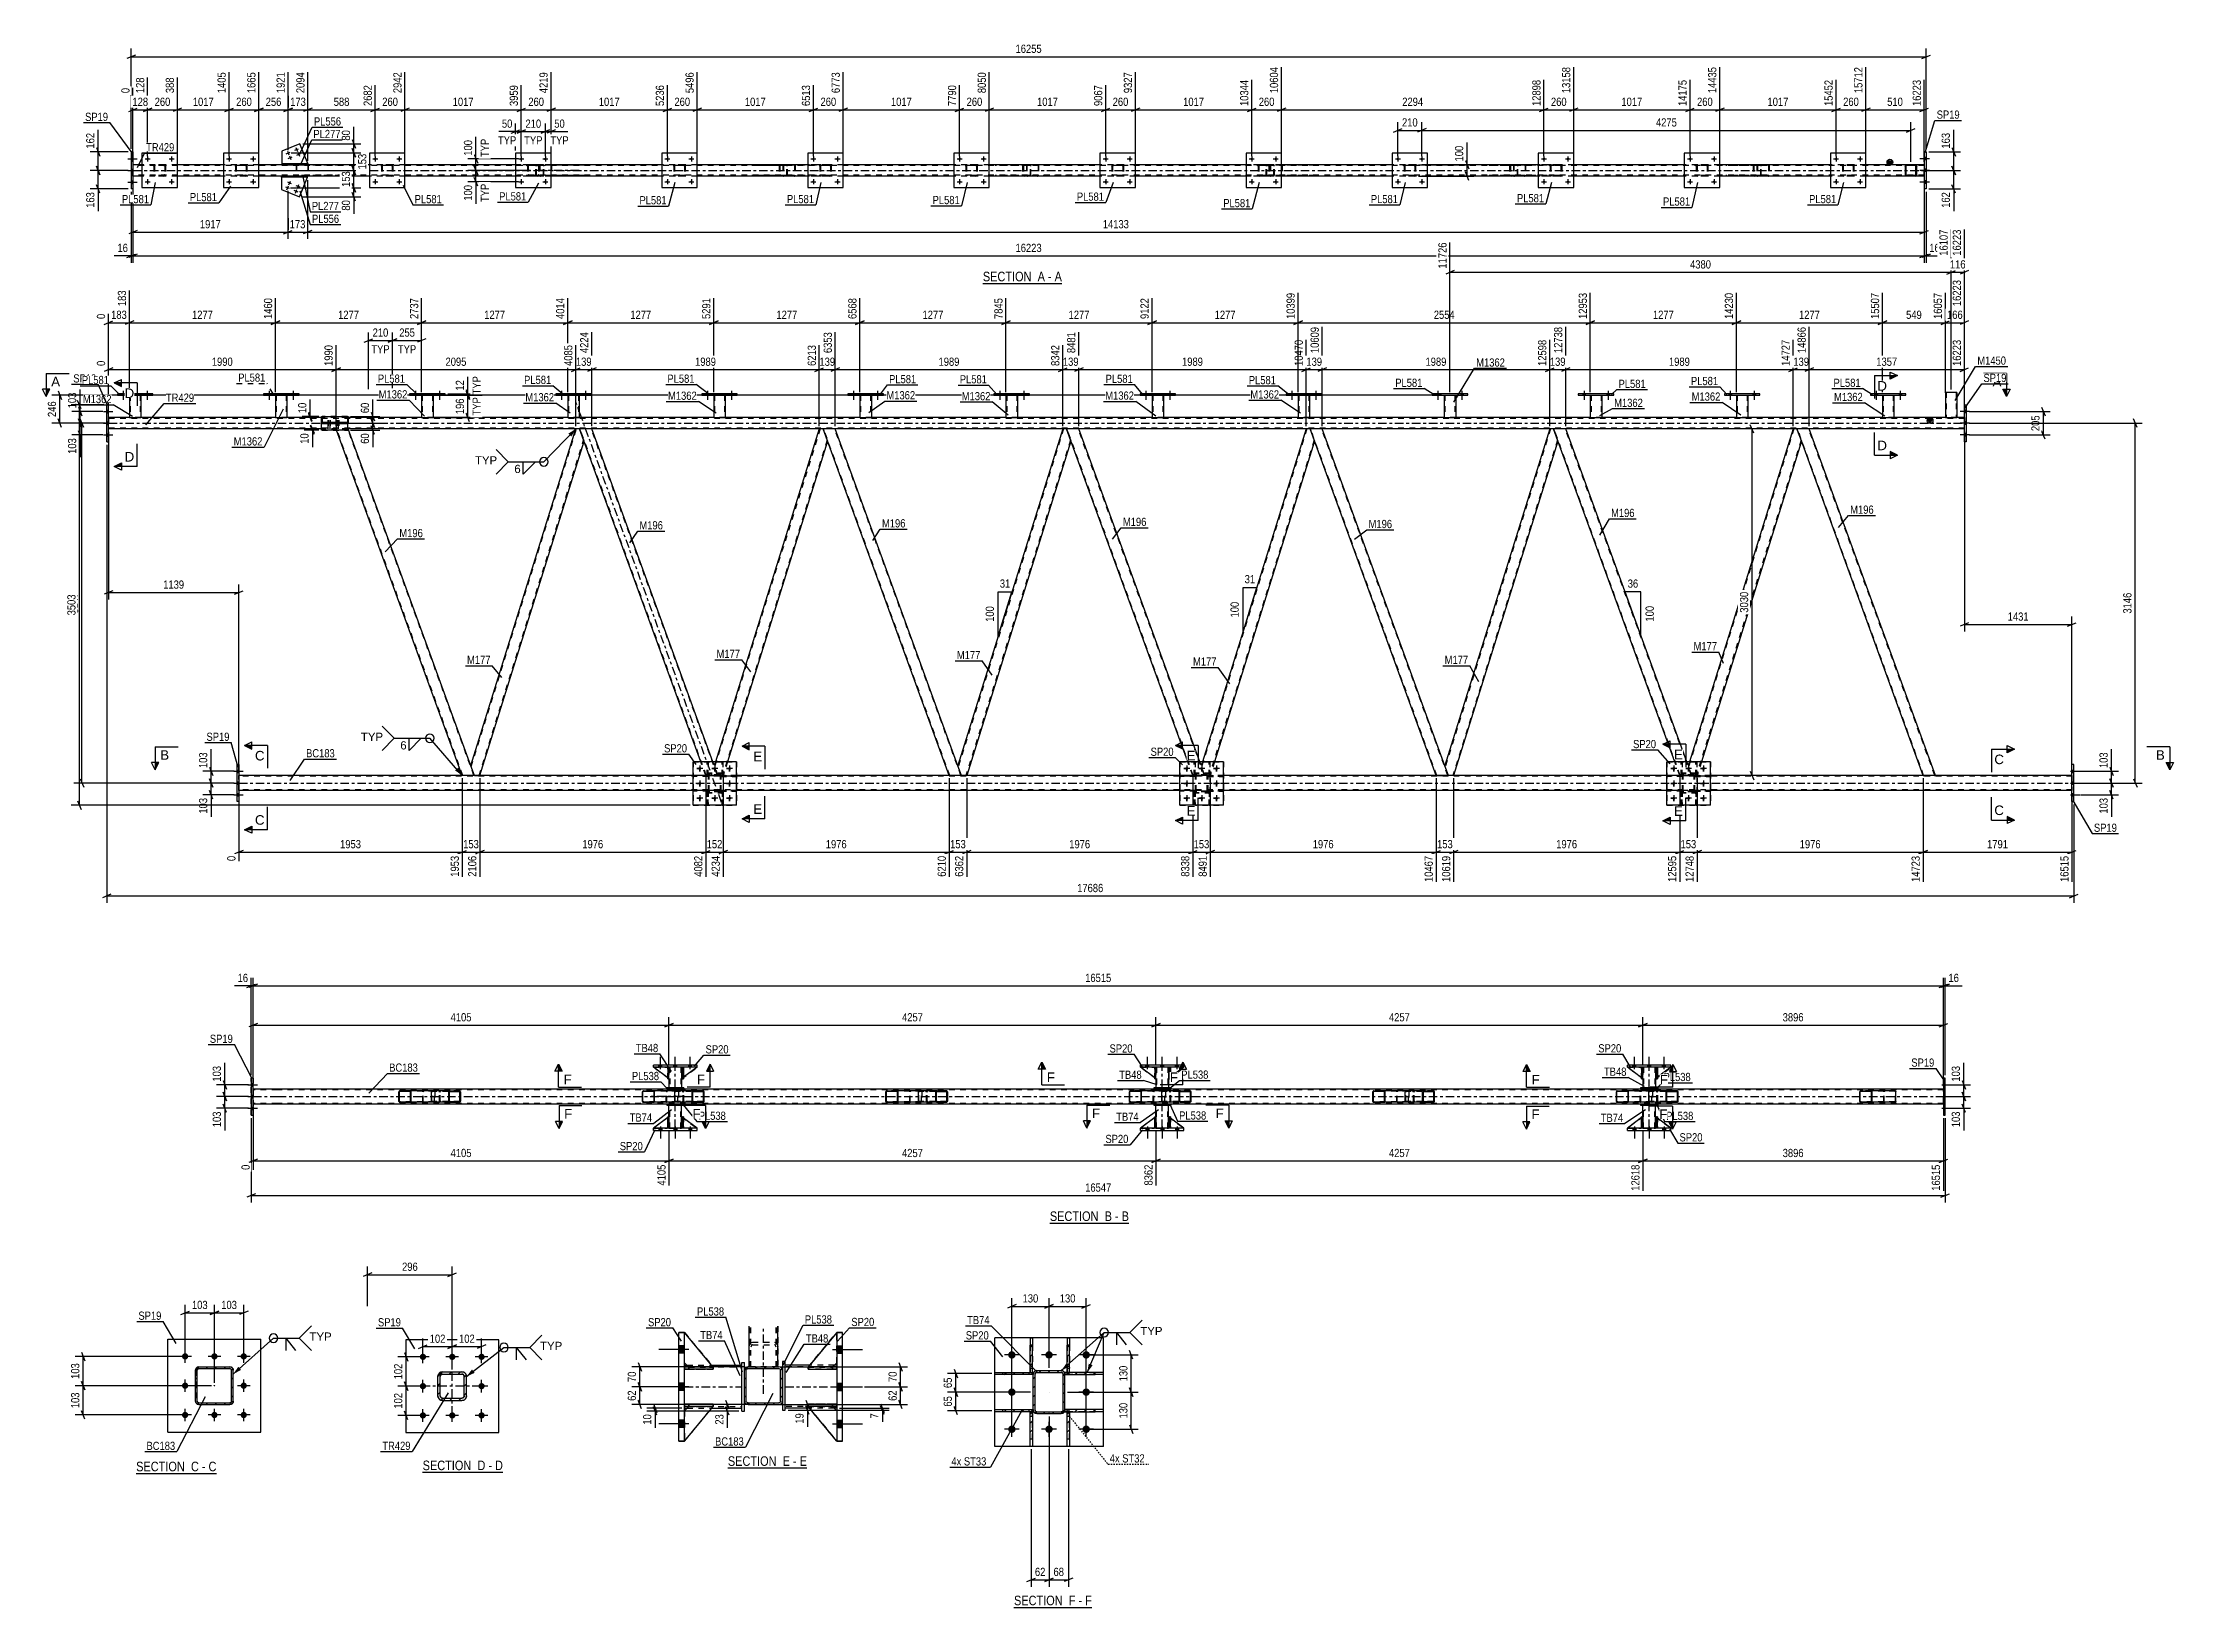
# Model space of a CAD drawing. Header units: millimetres. Extents: x 0 to 1772, y 0 to 560.
# Drawn here: x 1027 to 1772, y 13 to 560 of the extents above; entities that cross this region are included whole.
import ezdxf

# ---------------------------------------------------------------- set-up
doc = ezdxf.new("R2010")
doc.units = ezdxf.units.MM
for name, pattern in [('DXK_LINE_DOT2', [3.9198, 1.9599, -1.9599]), ('DXK_LINE_DOT3', [5.9187, 2.979, -0.9799, 0.9799, -0.9799]), ('DXK_LINE_DOT4', [0.9408, 0.4704, -0.4704])]:
    doc.linetypes.add(name, pattern=pattern)
doc.styles.add('Arial', font='ARIAL.TTF', dxfattribs={"height": 0.2})
doc.styles.add('Arial Narrow', font='ARIALN.TTF', dxfattribs={"height": 0.2})

# ---------------------------------------------------------------- blocks, each defined once
blk = doc.blocks.new('Unknown-814276686-18 - 1250')
at = {"color": 6, "linetype": 'Continuous'}
blk.add_line((1266.78, 61.33), (1294.42, 61.33), dxfattribs=at)
at = {"color": 0, "linetype": 'Continuous'}
blk.add_wipeout([(1284.88, 62.08), (1284.88, 65.58), (1266.78, 65.58), (1266.78, 62.08)], dxfattribs=at)
blk.add_wipeout([(1288.49, 62.08), (1288.49, 65.58), (1285.93, 65.58), (1285.93, 62.08)], dxfattribs=at)
at = {"color": 7, "linetype": 'Continuous', "style": 'Arial Narrow'}
blk.add_text('SECTION ', height=3.34, dxfattribs=at).set_placement((1266.78, 62.08))
at = {"color": 0, "linetype": 'Continuous'}
blk.add_wipeout([(1290.82, 62.08), (1290.82, 65.58), (1289.54, 65.58), (1289.54, 62.08)], dxfattribs=at)
blk.add_wipeout([(1294.42, 62.08), (1294.42, 65.58), (1291.87, 65.58), (1291.87, 62.08)], dxfattribs=at)
at = {"color": 7, "linetype": 'Continuous', "style": 'Arial Narrow'}
for s, p in [('E', (1285.93, 62.08)), ('-', (1289.54, 62.08)), ('E', (1291.87, 62.08))]:
    blk.add_text(s, height=3.34, dxfattribs=at).set_placement(p)
blk = doc.blocks.new('Unknown-814276686-11 - 2520')
at = {"color": 6, "linetype": 'Continuous'}
blk.add_line((1355.93, 475.74), (1383.58, 475.74), dxfattribs=at)
at = {"color": 0, "linetype": 'Continuous'}
blk.add_wipeout([(1374.04, 476.49), (1374.04, 479.99), (1355.93, 479.99), (1355.93, 476.49)], dxfattribs=at)
blk.add_wipeout([(1377.65, 476.49), (1377.65, 479.99), (1375.09, 479.99), (1375.09, 476.49)], dxfattribs=at)
at = {"color": 7, "linetype": 'Continuous', "style": 'Arial Narrow'}
blk.add_text('SECTION ', height=3.34, dxfattribs=at).set_placement((1355.93, 476.49))
at = {"color": 0, "linetype": 'Continuous'}
blk.add_wipeout([(1379.97, 476.49), (1379.97, 479.99), (1378.7, 479.99), (1378.7, 476.49)], dxfattribs=at)
blk.add_wipeout([(1383.58, 476.49), (1383.58, 479.99), (1381.02, 479.99), (1381.02, 476.49)], dxfattribs=at)
at = {"color": 7, "linetype": 'Continuous', "style": 'Arial Narrow'}
for s, p in [('A', (1375.09, 476.49)), ('-', (1378.7, 476.49)), ('A', (1381.02, 476.49))]:
    blk.add_text(s, height=3.34, dxfattribs=at).set_placement(p)
blk = doc.blocks.new('Unknown-814276686-12 - 5078')
at = {"color": 6, "linetype": 'Continuous'}
blk.add_line((1379.36, 147), (1407.01, 147), dxfattribs=at)
at = {"color": 0, "linetype": 'Continuous'}
blk.add_wipeout([(1397.47, 147.75), (1397.47, 151.25), (1379.36, 151.25), (1379.36, 147.75)], dxfattribs=at)
blk.add_wipeout([(1401.07, 147.75), (1401.07, 151.25), (1398.52, 151.25), (1398.52, 147.75)], dxfattribs=at)
at = {"color": 7, "linetype": 'Continuous', "style": 'Arial Narrow'}
blk.add_text('SECTION ', height=3.34, dxfattribs=at).set_placement((1379.36, 147.75))
at = {"color": 0, "linetype": 'Continuous'}
blk.add_wipeout([(1403.4, 147.75), (1403.4, 151.25), (1402.12, 151.25), (1402.12, 147.75)], dxfattribs=at)
blk.add_wipeout([(1407.01, 147.75), (1407.01, 151.25), (1404.45, 151.25), (1404.45, 147.75)], dxfattribs=at)
at = {"color": 7, "linetype": 'Continuous', "style": 'Arial Narrow'}
for s, p in [('B', (1398.52, 147.75)), ('-', (1402.12, 147.75)), ('B', (1404.45, 147.75))]:
    blk.add_text(s, height=3.34, dxfattribs=at).set_placement(p)
blk = doc.blocks.new('Unknown-814276686-13 - 6077')
at = {"color": 6, "linetype": 'Continuous'}
blk.add_line((1059.88, 59.44), (1087.95, 59.44), dxfattribs=at)
at = {"color": 0, "linetype": 'Continuous'}
blk.add_wipeout([(1077.99, 60.19), (1077.99, 63.69), (1059.88, 63.69), (1059.88, 60.19)], dxfattribs=at)
blk.add_wipeout([(1081.81, 60.19), (1081.81, 63.69), (1079.04, 63.69), (1079.04, 60.19)], dxfattribs=at)
at = {"color": 7, "linetype": 'Continuous', "style": 'Arial Narrow'}
blk.add_text('SECTION ', height=3.34, dxfattribs=at).set_placement((1059.88, 60.19))
at = {"color": 0, "linetype": 'Continuous'}
blk.add_wipeout([(1084.13, 60.19), (1084.13, 63.69), (1082.86, 63.69), (1082.86, 60.19)], dxfattribs=at)
blk.add_wipeout([(1087.95, 60.19), (1087.95, 63.69), (1085.18, 63.69), (1085.18, 60.19)], dxfattribs=at)
at = {"color": 7, "linetype": 'Continuous', "style": 'Arial Narrow'}
for s, p in [('C', (1079.04, 60.19)), ('-', (1082.86, 60.19)), ('C', (1085.18, 60.19))]:
    blk.add_text(s, height=3.34, dxfattribs=at).set_placement(p)
blk = doc.blocks.new('Unknown-814276686-16 - 1595')
at = {"color": 6, "linetype": 'Continuous'}
blk.add_line((1160.05, 59.82), (1188.12, 59.82), dxfattribs=at)
at = {"color": 0, "linetype": 'Continuous'}
blk.add_wipeout([(1178.16, 60.57), (1178.16, 64.07), (1160.05, 64.07), (1160.05, 60.57)], dxfattribs=at)
blk.add_wipeout([(1181.98, 60.57), (1181.98, 64.07), (1179.21, 64.07), (1179.21, 60.57)], dxfattribs=at)
at = {"color": 7, "linetype": 'Continuous', "style": 'Arial Narrow'}
blk.add_text('SECTION ', height=3.34, dxfattribs=at).set_placement((1160.05, 60.57))
at = {"color": 0, "linetype": 'Continuous'}
blk.add_wipeout([(1184.3, 60.57), (1184.3, 64.07), (1183.03, 64.07), (1183.03, 60.57)], dxfattribs=at)
blk.add_wipeout([(1188.12, 60.57), (1188.12, 64.07), (1185.35, 64.07), (1185.35, 60.57)], dxfattribs=at)
at = {"color": 7, "linetype": 'Continuous', "style": 'Arial Narrow'}
for s, p in [('D', (1179.21, 60.57)), ('-', (1183.03, 60.57)), ('D', (1185.35, 60.57))]:
    blk.add_text(s, height=3.34, dxfattribs=at).set_placement(p)
blk = doc.blocks.new('Unknown-814276686-17 - 2154')
at = {"color": 6, "linetype": 'Continuous'}
blk.add_line((1366.82, 12.56), (1394.03, 12.56), dxfattribs=at)
at = {"color": 0, "linetype": 'Continuous'}
blk.add_wipeout([(1384.93, 13.31), (1384.93, 16.81), (1366.82, 16.81), (1366.82, 13.31)], dxfattribs=at)
blk.add_wipeout([(1388.32, 13.31), (1388.32, 16.81), (1385.98, 16.81), (1385.98, 13.31)], dxfattribs=at)
at = {"color": 7, "linetype": 'Continuous', "style": 'Arial Narrow'}
blk.add_text('SECTION ', height=3.34, dxfattribs=at).set_placement((1366.82, 13.31))
at = {"color": 0, "linetype": 'Continuous'}
blk.add_wipeout([(1390.64, 13.31), (1390.64, 16.81), (1389.37, 16.81), (1389.37, 13.31)], dxfattribs=at)
blk.add_wipeout([(1394.03, 13.31), (1394.03, 16.81), (1391.69, 16.81), (1391.69, 13.31)], dxfattribs=at)
at = {"color": 7, "linetype": 'Continuous', "style": 'Arial Narrow'}
for s, p in [('F', (1385.98, 13.31)), ('F', (1391.69, 13.31)), ('-', (1389.37, 13.31))]:
    blk.add_text(s, height=3.34, dxfattribs=at).set_placement(p)
blk = doc.blocks.new('Part-814276686-1461 - 1250')
at = {"color": 2, "linetype": 'Continuous'}
for p, q in [((1271.63, 81.26), (1271.63, 98.26)), ((1271.63, 98.26), (1272.63, 98.26)), ((1272.63, 95.52), (1272.63, 98.26)), ((1272.63, 81.26), (1272.63, 84.72)), ((1271.63, 81.26), (1272.63, 81.26))]:
    blk.add_line(p, q, dxfattribs=at)
at = {"color": 7, "linetype": 'DXK_LINE_DOT2'}
blk.add_line((1272.63, 84.72), (1272.63, 95.52), dxfattribs=at)
blk = doc.blocks.new('Part-814276686-1333 - 1250')
at = {"color": 7, "linetype": 'DXK_LINE_DOT2'}
for p, q in [((1251.62, 83.66), (1253.12, 83.66)), ((1261.62, 83.66), (1251.62, 83.66)), ((1251.62, 83.66), (1251.62, 83.66)), ((1251.62, 83.66), (1251.62, 82.86)), ((1251.62, 83.66), (1251.62, 82.86)), ((1253.12, 82.86), (1251.62, 82.86)), ((1251.62, 82.86), (1261.62, 82.86)), ((1251.62, 82.86), (1251.62, 82.86)), ((1253.12, 83.66), (1261.62, 83.66)), ((1253.12, 83.66), (1253.12, 82.86)), ((1261.62, 82.86), (1253.12, 82.86)), ((1261.62, 83.66), (1261.62, 82.86))]:
    blk.add_line(p, q, dxfattribs=at)
blk = doc.blocks.new('Part-814276686-1335 - 1250')
at = {"color": 2, "linetype": 'Continuous'}
for p, q in [((1251.62, 82.86), (1251.62, 83.66)), ((1261.62, 83.66), (1251.62, 83.66)), ((1261.62, 82.86), (1251.62, 82.86)), ((1251.62, 82.86), (1251.62, 82.86)), ((1261.62, 82.86), (1261.62, 83.66))]:
    blk.add_line(p, q, dxfattribs=at)
at = {"color": 7, "linetype": 'DXK_LINE_DOT2'}
for p, q in [((1253.12, 83.66), (1251.62, 83.66)), ((1251.62, 82.86), (1253.12, 82.86)), ((1253.12, 82.86), (1253.12, 83.66)), ((1261.62, 83.66), (1253.12, 83.66)), ((1253.12, 82.86), (1261.62, 82.86))]:
    blk.add_line(p, q, dxfattribs=at)
blk = doc.blocks.new('Part-814276686-1418 - 1250')
at = {"color": 7, "linetype": 'DXK_LINE_DOT2'}
for p, q in [((1294.85, 95.86), (1294.85, 96.66)), ((1294.85, 96.66), (1303.35, 96.66)), ((1304.85, 96.66), (1294.85, 96.66)), ((1303.35, 95.86), (1294.85, 95.86)), ((1294.85, 95.86), (1304.85, 95.86)), ((1303.35, 95.86), (1303.35, 96.66)), ((1303.35, 96.66), (1304.85, 96.66)), ((1304.85, 95.86), (1303.35, 95.86)), ((1304.85, 95.86), (1304.85, 96.66)), ((1304.85, 95.86), (1304.85, 96.66)), ((1304.85, 96.66), (1304.85, 96.66)), ((1304.85, 95.86), (1304.85, 95.86))]:
    blk.add_line(p, q, dxfattribs=at)
blk = doc.blocks.new('Bolt-814276686-1290 - 1250')
at = {"linetype": 'Continuous'}
for points in [[(1251.63, 101.46), (1251.63, 104.06), (1249.63, 104.06), (1249.63, 101.46)], [(1251.63, 101.46), (1251.63, 104.06), (1249.63, 104.06), (1249.63, 101.46)], [(1251.63, 101.46), (1251.63, 104.06), (1249.63, 104.06), (1249.63, 101.46)], [(1251.63, 88.46), (1251.63, 91.06), (1249.63, 91.06), (1249.63, 88.46)], [(1251.63, 88.46), (1251.63, 91.06), (1249.63, 91.06), (1249.63, 88.46)], [(1251.63, 75.46), (1251.63, 78.06), (1249.63, 78.06), (1249.63, 75.46)], [(1251.63, 75.46), (1251.63, 78.06), (1249.63, 78.06), (1249.63, 75.46)], [(1251.63, 75.46), (1251.63, 78.06), (1249.63, 78.06), (1249.63, 75.46)]]:
    blk.add_hatch(color=1, dxfattribs=at).paths.add_polyline_path(points)
at = {"color": 1, "linetype": 'Continuous'}
for p, q in [((1253.13, 102.76), (1242.63, 102.76)), ((1253.13, 102.76), (1242.63, 102.76)), ((1253.13, 102.76), (1242.63, 102.76)), ((1251.63, 104.06), (1249.63, 104.06)), ((1251.63, 104.06), (1249.63, 104.06)), ((1251.63, 104.06), (1249.63, 104.06)), ((1251.63, 101.46), (1249.63, 101.46)), ((1251.63, 101.46), (1249.63, 101.46)), ((1251.63, 101.46), (1249.63, 101.46)), ((1253.13, 89.76), (1242.63, 89.76)), ((1253.13, 89.76), (1242.63, 89.76)), ((1251.63, 91.06), (1249.63, 91.06)), ((1251.63, 91.06), (1249.63, 91.06)), ((1251.63, 88.46), (1249.63, 88.46)), ((1251.63, 88.46), (1249.63, 88.46)), ((1253.13, 76.76), (1242.63, 76.76)), ((1253.13, 76.76), (1242.63, 76.76)), ((1253.13, 76.76), (1242.63, 76.76)), ((1251.63, 78.06), (1249.63, 78.06)), ((1251.63, 78.06), (1249.63, 78.06)), ((1251.63, 78.06), (1249.63, 78.06)), ((1251.63, 75.46), (1249.63, 75.46)), ((1251.63, 75.46), (1249.63, 75.46)), ((1251.63, 75.46), (1249.63, 75.46))]:
    blk.add_line(p, q, dxfattribs=at)
blk = doc.blocks.new('Bolt-814276686-1307 - 1250')
at = {"linetype": 'Continuous'}
for points in [[(1306.85, 101.46), (1306.85, 104.06), (1304.85, 104.06), (1304.85, 101.46)], [(1306.85, 101.46), (1306.85, 104.06), (1304.85, 104.06), (1304.85, 101.46)], [(1306.85, 101.46), (1306.85, 104.06), (1304.85, 104.06), (1304.85, 101.46)], [(1306.85, 88.46), (1306.85, 91.06), (1304.85, 91.06), (1304.85, 88.46)], [(1306.85, 88.46), (1306.85, 91.06), (1304.85, 91.06), (1304.85, 88.46)], [(1306.85, 75.46), (1306.85, 78.06), (1304.85, 78.06), (1304.85, 75.46)], [(1306.85, 75.46), (1306.85, 78.06), (1304.85, 78.06), (1304.85, 75.46)], [(1306.85, 75.46), (1306.85, 78.06), (1304.85, 78.06), (1304.85, 75.46)]]:
    blk.add_hatch(color=1, dxfattribs=at).paths.add_polyline_path(points)
at = {"color": 1, "linetype": 'Continuous'}
for p, q in [((1303.35, 102.76), (1313.85, 102.76)), ((1303.35, 102.76), (1313.85, 102.76)), ((1303.35, 102.76), (1313.85, 102.76)), ((1304.85, 104.06), (1306.85, 104.06)), ((1304.85, 104.06), (1306.85, 104.06)), ((1304.85, 104.06), (1306.85, 104.06)), ((1304.85, 101.46), (1306.85, 101.46)), ((1304.85, 101.46), (1306.85, 101.46)), ((1304.85, 101.46), (1306.85, 101.46)), ((1303.35, 89.76), (1313.85, 89.76)), ((1303.35, 89.76), (1313.85, 89.76)), ((1304.85, 91.06), (1306.85, 91.06)), ((1304.85, 91.06), (1306.85, 91.06)), ((1304.85, 88.46), (1306.85, 88.46)), ((1304.85, 88.46), (1306.85, 88.46)), ((1303.35, 76.76), (1313.85, 76.76)), ((1303.35, 76.76), (1313.85, 76.76)), ((1303.35, 76.76), (1313.85, 76.76)), ((1304.85, 78.06), (1306.85, 78.06)), ((1304.85, 78.06), (1306.85, 78.06)), ((1304.85, 78.06), (1306.85, 78.06)), ((1304.85, 75.46), (1306.85, 75.46)), ((1304.85, 75.46), (1306.85, 75.46)), ((1304.85, 75.46), (1306.85, 75.46))]:
    blk.add_line(p, q, dxfattribs=at)
blk = doc.blocks.new('Part-814276686-1396 - 1250')
at = {"color": 2, "linetype": 'Continuous'}
for p, q in [((1274.23, 96.72), (1274.23, 110.97)), ((1284.23, 96.72), (1284.23, 110.97))]:
    blk.add_line(p, q, dxfattribs=at)
at = {"color": 7, "linetype": 'DXK_LINE_DOT2'}
for p, q in [((1274.32, 104.25), (1274.58, 104.85)), ((1274.58, 104.85), (1274.97, 105.25)), ((1274.83, 96.72), (1274.83, 110.97)), ((1274.97, 105.25), (1275.43, 105.4)), ((1275.2, 104.39), (1275, 104.19)), ((1275.43, 104.47), (1275.2, 104.39)), ((1275.43, 105.4), (1283.03, 105.4)), ((1275.43, 104.47), (1283.03, 104.47)), ((1283.03, 105.4), (1283.48, 105.25)), ((1283.25, 104.39), (1283.03, 104.47)), ((1283.45, 104.19), (1283.25, 104.39)), ((1283.48, 105.25), (1283.87, 104.85)), ((1283.63, 96.72), (1283.63, 110.97)), ((1283.87, 104.85), (1284.13, 104.25)), ((1274.23, 103.54), (1274.32, 104.25)), ((1274.87, 103.89), (1274.83, 103.54)), ((1275, 104.19), (1274.87, 103.89)), ((1283.58, 103.89), (1283.45, 104.19)), ((1283.63, 103.54), (1283.58, 103.89)), ((1284.13, 104.25), (1284.23, 103.54)), ((1284.23, 96.72), (1274.23, 96.72))]:
    blk.add_line(p, q, dxfattribs=at)
blk = doc.blocks.new('Part-814276686-1332 - 1250')
at = {"color": 2, "linetype": 'Continuous'}
for p, q in [((1251.62, 108.76), (1251.62, 108.76)), ((1251.62, 108.76), (1251.62, 108.76)), ((1261.62, 96.65), (1251.62, 108.76)), ((1253.11, 96.66), (1251.62, 98.15)), ((1260.38, 96.65), (1261.62, 96.65)), ((1261.62, 96.65), (1261.62, 96.65))]:
    blk.add_line(p, q, dxfattribs=at)
at = {"color": 7, "linetype": 'DXK_LINE_DOT2'}
for p, q in [((1251.62, 98.15), (1251.62, 108.76)), ((1251.62, 108.76), (1261.62, 96.65)), ((1253.12, 96.65), (1251.62, 98.15)), ((1253.12, 96.65), (1253.11, 96.66)), ((1261.62, 96.65), (1253.12, 96.65)), ((1253.12, 96.65), (1253.12, 96.65)), ((1253.12, 96.65), (1260.38, 96.65))]:
    blk.add_line(p, q, dxfattribs=at)
blk = doc.blocks.new('Part-814276686-1334 - 1250')
at = {"color": 7, "linetype": 'DXK_LINE_DOT2'}
for p, q in [((1251.62, 96.66), (1253.12, 96.66)), ((1261.39, 96.66), (1251.62, 96.66)), ((1251.62, 96.66), (1251.62, 96.66)), ((1251.62, 96.66), (1251.62, 95.86)), ((1251.62, 96.66), (1251.62, 95.86)), ((1253.12, 95.86), (1251.62, 95.86)), ((1251.62, 95.86), (1261.62, 95.86)), ((1251.62, 95.86), (1251.62, 95.86)), ((1253.12, 96.66), (1261.62, 96.66)), ((1253.12, 96.66), (1253.12, 95.86)), ((1261.62, 95.86), (1253.12, 95.86)), ((1261.62, 96.66), (1261.62, 95.86))]:
    blk.add_line(p, q, dxfattribs=at)
blk = doc.blocks.new('Part-814276686-1336 - 1250')
at = {"color": 2, "linetype": 'Continuous'}
for p, q in [((1251.62, 95.86), (1251.62, 96.66)), ((1251.62, 96.66), (1260.38, 96.66)), ((1261.62, 95.86), (1251.62, 95.86)), ((1251.62, 95.86), (1251.62, 95.86)), ((1261.62, 95.86), (1261.62, 96.66)), ((1261.62, 96.66), (1261.62, 96.66))]:
    blk.add_line(p, q, dxfattribs=at)
at = {"color": 7, "linetype": 'DXK_LINE_DOT2'}
for p, q in [((1253.12, 96.66), (1251.62, 96.66)), ((1251.62, 95.86), (1253.12, 95.86)), ((1253.12, 95.86), (1253.12, 96.66)), ((1253.12, 96.66), (1261.62, 96.66)), ((1253.12, 95.86), (1261.62, 95.86))]:
    blk.add_line(p, q, dxfattribs=at)
blk = doc.blocks.new('Part-814276686-1475 - 1250')
at = {"color": 7, "linetype": 'DXK_LINE_DOT2'}
for p, q in [((1304.85, 108.76), (1294.85, 96.65)), ((1294.85, 96.65), (1304.85, 108.76)), ((1304.85, 98.15), (1304.85, 108.76)), ((1303.35, 96.65), (1304.85, 98.15)), ((1303.35, 96.65), (1304.85, 98.15)), ((1294.85, 96.65), (1303.35, 96.65)), ((1294.85, 96.65), (1294.85, 96.65)), ((1303.35, 96.65), (1294.85, 96.65)), ((1303.35, 96.65), (1303.35, 96.65))]:
    blk.add_line(p, q, dxfattribs=at)
blk = doc.blocks.new('Part-814276686-1352 - 1250')
at = {"color": 2, "linetype": 'Continuous'}
for p, q in [((1304.85, 108.76), (1306.85, 108.76)), ((1304.85, 108.76), (1304.85, 108.76)), ((1304.85, 108.76), (1304.85, 70.76)), ((1306.85, 108.76), (1306.85, 108.76)), ((1306.85, 70.76), (1306.85, 108.76)), ((1306.85, 70.76), (1304.85, 70.76))]:
    blk.add_line(p, q, dxfattribs=at)
at = {"color": 7, "linetype": 'DXK_LINE_DOT2'}
for p, q in [((1306.85, 108.76), (1304.85, 108.76)), ((1304.85, 70.76), (1304.85, 70.76)), ((1304.85, 70.76), (1306.85, 70.76)), ((1306.85, 70.76), (1306.85, 70.76))]:
    blk.add_line(p, q, dxfattribs=at)
blk = doc.blocks.new('Part-814276686-1369 - 1250')
at = {"color": 2, "linetype": 'Continuous'}
for p, q in [((1249.63, 108.76), (1249.63, 108.76)), ((1249.63, 108.76), (1251.63, 108.76)), ((1249.63, 70.76), (1249.63, 108.76)), ((1251.63, 108.76), (1251.63, 108.76)), ((1251.63, 70.76), (1251.63, 108.76)), ((1251.63, 70.76), (1249.63, 70.76))]:
    blk.add_line(p, q, dxfattribs=at)
at = {"color": 7, "linetype": 'DXK_LINE_DOT2'}
for p, q in [((1251.63, 108.76), (1249.63, 108.76)), ((1249.63, 70.76), (1249.63, 70.76)), ((1249.63, 70.76), (1251.63, 70.76)), ((1251.63, 70.76), (1251.63, 70.76))]:
    blk.add_line(p, q, dxfattribs=at)
blk = doc.blocks.new('Part-814276686-1395 - 1250')
at = {"color": 7, "linetype": 'DXK_LINE_DOT2'}
for p, q in [((1274.23, 96.72), (1274.23, 110.97)), ((1274.63, 96.72), (1274.63, 110.97)), ((1283.83, 96.72), (1283.83, 110.97)), ((1284.23, 110.97), (1284.23, 96.72)), ((1284.23, 96.72), (1274.23, 96.72))]:
    blk.add_line(p, q, dxfattribs=at)
at = {"color": 7, "linetype": 'DXK_LINE_DOT3'}
blk.add_line((1279.23, 87.32), (1279.23, 110.97), dxfattribs=at)
blk = doc.blocks.new('Part-814276686-1474 - 1250')
at = {"color": 2, "linetype": 'Continuous'}
for p, q in [((1294.85, 82.85), (1294.85, 82.85)), ((1303.35, 82.85), (1294.85, 82.85)), ((1304.85, 70.76), (1294.85, 82.85)), ((1303.35, 82.85), (1303.35, 82.85)), ((1303.35, 82.85), (1304.85, 81.35))]:
    blk.add_line(p, q, dxfattribs=at)
at = {"color": 7, "linetype": 'DXK_LINE_DOT2'}
for p, q in [((1294.85, 82.85), (1303.35, 82.85)), ((1304.85, 70.76), (1294.85, 82.85)), ((1303.35, 82.85), (1304.85, 81.35)), ((1304.85, 81.35), (1304.85, 70.76))]:
    blk.add_line(p, q, dxfattribs=at)
blk = doc.blocks.new('Part-814276686-1414 - 1250')
at = {"linetype": 'Continuous'}
h = blk.add_hatch(dxfattribs=at)
h.set_pattern_fill('', scale=0.7, style=0, pattern_type=0)
h.set_pattern_definition([(45, (1273.8252, 96.7202), (-1.57154, 1.57154), [])])
h.paths.add_polyline_path([(1284.63, 96.72), (1273.83, 96.72), (1273.37, 96.63), (1272.98, 96.37), (1272.72, 95.98), (1272.63, 95.52), (1272.63, 84.72), (1272.72, 84.26), (1272.98, 83.87), (1273.37, 83.61), (1273.83, 83.52), (1284.63, 83.52), (1285.08, 83.61), (1285.47, 83.87), (1285.73, 84.26), (1285.83, 84.72), (1285.83, 95.52), (1285.73, 95.98), (1285.47, 96.37), (1285.08, 96.63)])
h.paths.add_polyline_path([(1285.18, 95.75), (1285.23, 95.52), (1285.23, 84.72), (1285.18, 84.49), (1285.05, 84.3), (1284.85, 84.17), (1284.63, 84.12), (1273.83, 84.12), (1273.6, 84.17), (1273.4, 84.3), (1273.27, 84.49), (1273.23, 84.72), (1273.23, 95.52), (1273.27, 95.75), (1273.4, 95.94), (1273.6, 96.07), (1273.83, 96.12), (1284.63, 96.12), (1284.85, 96.07), (1285.05, 95.94)])
at = {"color": 2, "linetype": 'Continuous'}
for p, q in [((1272.72, 95.98), (1272.63, 95.52)), ((1272.63, 95.52), (1272.63, 95.52)), ((1272.63, 84.72), (1272.63, 95.52)), ((1273.23, 95.52), (1273.27, 95.75)), ((1273.23, 95.52), (1273.23, 95.52)), ((1273.23, 84.72), (1273.23, 95.52)), ((1273.27, 95.75), (1273.4, 95.94)), ((1273.83, 96.72), (1273.37, 96.63)), ((1273.4, 95.94), (1273.6, 96.07)), ((1273.6, 96.07), (1273.83, 96.12)), ((1273.83, 96.72), (1273.83, 96.72)), ((1273.83, 96.72), (1284.63, 96.72)), ((1273.83, 96.12), (1273.83, 96.12)), ((1273.83, 96.12), (1284.63, 96.12)), ((1284.63, 96.72), (1284.63, 96.72)), ((1285.08, 96.63), (1284.63, 96.72)), ((1284.63, 96.12), (1284.63, 96.12)), ((1284.63, 96.12), (1284.85, 96.07)), ((1284.85, 96.07), (1285.05, 95.94)), ((1285.05, 95.94), (1285.18, 95.75)), ((1285.18, 95.75), (1285.23, 95.52)), ((1285.23, 95.52), (1285.23, 95.52)), ((1285.23, 84.72), (1285.23, 95.52)), ((1285.83, 95.52), (1285.73, 95.98)), ((1285.83, 95.52), (1285.83, 95.52)), ((1285.83, 84.72), (1285.83, 95.52)), ((1272.63, 84.72), (1272.63, 84.72)), ((1272.63, 84.72), (1272.72, 84.26)), ((1273.23, 84.72), (1273.23, 84.72)), ((1273.27, 84.49), (1273.23, 84.72)), ((1273.4, 84.3), (1273.27, 84.49)), ((1273.37, 83.61), (1273.83, 83.52)), ((1273.6, 84.17), (1273.4, 84.3)), ((1273.83, 84.12), (1273.6, 84.17)), ((1273.83, 84.12), (1273.83, 84.12)), ((1273.83, 84.12), (1284.63, 84.12)), ((1273.83, 83.52), (1273.83, 83.52)), ((1273.83, 83.52), (1284.63, 83.52)), ((1284.85, 84.17), (1284.63, 84.12)), ((1284.63, 84.12), (1284.63, 84.12)), ((1284.63, 83.52), (1285.08, 83.61)), ((1284.63, 83.52), (1284.63, 83.52)), ((1285.05, 84.3), (1284.85, 84.17)), ((1285.18, 84.49), (1285.05, 84.3)), ((1285.23, 84.72), (1285.18, 84.49)), ((1285.23, 84.72), (1285.23, 84.72)), ((1285.73, 84.26), (1285.83, 84.72)), ((1285.83, 84.72), (1285.83, 84.72))]:
    blk.add_line(p, q, dxfattribs=at)
at = {"color": 7, "linetype": 'DXK_LINE_DOT3'}
blk.add_line((1279.23, 90.12), (1279.23, 90.12), dxfattribs=at)
at = {"color": 2, "linetype": 'Continuous'}
for centre, start, end in [((1273.83, 95.52), 112.5, 157.5), ((1284.63, 95.52), 22.5, 67.5), ((1273.83, 84.72), 202.5, 247.5), ((1284.63, 84.72), 292.5, 337.5)]:
    blk.add_arc(centre, 1.2, start, end, dxfattribs=at)
blk = doc.blocks.new('Part-814276686-1419 - 1250')
at = {"color": 2, "linetype": 'Continuous'}
for p, q in [((1294.85, 83.66), (1304.85, 83.66)), ((1294.85, 83.66), (1294.85, 82.86)), ((1304.85, 82.86), (1294.85, 82.86)), ((1304.85, 83.66), (1304.85, 83.66)), ((1304.85, 82.86), (1304.85, 83.66))]:
    blk.add_line(p, q, dxfattribs=at)
at = {"color": 7, "linetype": 'DXK_LINE_DOT2'}
for p, q in [((1303.35, 83.66), (1294.85, 83.66)), ((1294.85, 82.86), (1303.35, 82.86)), ((1304.85, 83.66), (1303.35, 83.66)), ((1303.35, 83.66), (1303.35, 82.86)), ((1303.35, 82.86), (1304.85, 82.86)), ((1304.85, 83.66), (1304.85, 83.66))]:
    blk.add_line(p, q, dxfattribs=at)
blk = doc.blocks.new('Part-814276686-1420 - 1250')
at = {"color": 2, "linetype": 'Continuous'}
for p, q in [((1294.86, 96.66), (1294.85, 96.66)), ((1294.85, 96.66), (1294.85, 95.86)), ((1294.85, 95.86), (1304.85, 95.86)), ((1304.85, 96.66), (1296.1, 96.66)), ((1304.85, 96.66), (1304.85, 96.66)), ((1304.85, 96.66), (1304.85, 95.86))]:
    blk.add_line(p, q, dxfattribs=at)
at = {"color": 7, "linetype": 'DXK_LINE_DOT2'}
for p, q in [((1294.85, 95.86), (1303.35, 95.86)), ((1296.1, 96.66), (1294.86, 96.66)), ((1303.35, 96.66), (1294.86, 96.66)), ((1303.35, 96.66), (1304.85, 96.66)), ((1303.35, 96.66), (1303.35, 95.86)), ((1303.35, 95.86), (1304.85, 95.86)), ((1304.85, 96.66), (1304.85, 96.66))]:
    blk.add_line(p, q, dxfattribs=at)
blk = doc.blocks.new('Part-814276686-1421 - 1250')
at = {"color": 7, "linetype": 'DXK_LINE_DOT2'}
for p, q in [((1253.12, 82.85), (1251.62, 81.35)), ((1251.62, 70.76), (1261.62, 82.85)), ((1251.62, 81.35), (1253.12, 82.85)), ((1251.62, 70.76), (1261.62, 82.85)), ((1261.62, 82.85), (1253.12, 82.85)), ((1253.12, 82.85), (1253.12, 82.85)), ((1253.12, 82.85), (1261.62, 82.85)), ((1261.62, 82.85), (1261.62, 82.85)), ((1251.62, 81.35), (1251.62, 70.76))]:
    blk.add_line(p, q, dxfattribs=at)
blk = doc.blocks.new('Part-814276686-1422 - 1250')
at = {"color": 2, "linetype": 'Continuous'}
for p, q in [((1253.12, 82.85), (1251.62, 81.35)), ((1251.62, 70.76), (1261.62, 82.85)), ((1261.62, 82.85), (1253.12, 82.85)), ((1253.12, 82.85), (1253.12, 82.85)), ((1261.62, 82.85), (1261.62, 82.85))]:
    blk.add_line(p, q, dxfattribs=at)
at = {"color": 7, "linetype": 'DXK_LINE_DOT2'}
for p, q in [((1251.62, 81.35), (1253.12, 82.85)), ((1251.62, 70.76), (1261.62, 82.85)), ((1253.12, 82.85), (1261.62, 82.85)), ((1251.62, 81.35), (1251.62, 70.76))]:
    blk.add_line(p, q, dxfattribs=at)
blk = doc.blocks.new('Part-814276686-1423 - 1250')
at = {"color": 7, "linetype": 'DXK_LINE_DOT2'}
for p, q in [((1251.62, 98.15), (1251.62, 108.76)), ((1251.62, 108.76), (1261.62, 96.65)), ((1251.62, 108.76), (1261.62, 96.65)), ((1253.12, 96.65), (1251.62, 98.15)), ((1253.12, 96.65), (1251.62, 98.15)), ((1261.62, 96.65), (1253.12, 96.65)), ((1253.12, 96.65), (1253.12, 96.65)), ((1253.12, 96.65), (1261.62, 96.65)), ((1261.62, 96.65), (1261.62, 96.65))]:
    blk.add_line(p, q, dxfattribs=at)
blk = doc.blocks.new('Part-814276686-1441 - 1250')
at = {"color": 2, "linetype": 'Continuous'}
for p, q in [((1295.35, 97.26), (1286.85, 97.26)), ((1304.85, 97.26), (1303.96, 97.26)), ((1295.34, 82.26), (1286.85, 82.26)), ((1304.85, 82.26), (1303.94, 82.26))]:
    blk.add_line(p, q, dxfattribs=at)
at = {"color": 7, "linetype": 'DXK_LINE_DOT2'}
for p, q in [((1286.85, 82.26), (1286.85, 97.26)), ((1303.96, 97.26), (1295.35, 97.26)), ((1304.85, 97.26), (1304.85, 82.26)), ((1304.85, 96.66), (1286.85, 96.66)), ((1304.85, 82.86), (1286.85, 82.86)), ((1303.94, 82.26), (1295.34, 82.26))]:
    blk.add_line(p, q, dxfattribs=at)
at = {"color": 7, "linetype": 'DXK_LINE_DOT3'}
blk.add_line((1286.85, 89.76), (1304.85, 89.76), dxfattribs=at)
blk = doc.blocks.new('Part-814276686-1456 - 1250')
at = {"color": 2, "linetype": 'Continuous'}
for p, q in [((1286.85, 98.6), (1285.85, 98.6)), ((1285.85, 98.6), (1285.85, 81.6)), ((1286.85, 81.6), (1286.85, 98.6)), ((1285.85, 81.6), (1286.85, 81.6))]:
    blk.add_line(p, q, dxfattribs=at)
blk = doc.blocks.new('Part-814276686-1472 - 1250')
at = {"color": 2, "linetype": 'Continuous'}
for p, q in [((1251.63, 97.26), (1252.52, 97.26)), ((1261.12, 97.26), (1271.63, 97.26)), ((1251.63, 82.26), (1252.53, 82.26)), ((1261.13, 82.26), (1271.63, 82.26))]:
    blk.add_line(p, q, dxfattribs=at)
at = {"color": 7, "linetype": 'DXK_LINE_DOT2'}
for p, q in [((1251.63, 82.26), (1251.63, 97.26)), ((1252.52, 97.26), (1261.12, 97.26)), ((1271.63, 82.26), (1271.63, 97.26)), ((1251.63, 96.66), (1271.63, 96.66)), ((1251.63, 82.86), (1271.63, 82.86)), ((1252.53, 82.26), (1261.13, 82.26))]:
    blk.add_line(p, q, dxfattribs=at)
at = {"color": 7, "linetype": 'DXK_LINE_DOT3'}
blk.add_line((1251.63, 89.76), (1271.63, 89.76), dxfattribs=at)
blk = doc.blocks.new('Part-814276686-1473 - 1250')
at = {"color": 7, "linetype": 'DXK_LINE_DOT2'}
for p, q in [((1294.85, 82.85), (1303.35, 82.85)), ((1304.85, 70.76), (1294.85, 82.85)), ((1294.85, 82.85), (1294.85, 82.85)), ((1303.35, 82.85), (1294.85, 82.85)), ((1294.85, 82.85), (1304.85, 70.76)), ((1303.35, 82.85), (1304.85, 81.35)), ((1303.35, 82.85), (1303.35, 82.85)), ((1304.85, 81.35), (1303.35, 82.85)), ((1304.85, 81.35), (1304.85, 70.76))]:
    blk.add_line(p, q, dxfattribs=at)
blk = doc.blocks.new('Part-814276686-1476 - 1250')
at = {"color": 2, "linetype": 'Continuous'}
for p, q in [((1304.85, 108.76), (1294.85, 96.65)), ((1304.85, 108.76), (1304.85, 108.76)), ((1304.85, 108.76), (1304.85, 108.76)), ((1303.36, 96.66), (1304.85, 98.15)), ((1296.1, 96.65), (1294.85, 96.65)), ((1294.85, 96.65), (1294.85, 96.65))]:
    blk.add_line(p, q, dxfattribs=at)
at = {"color": 7, "linetype": 'DXK_LINE_DOT2'}
for p, q in [((1304.85, 108.76), (1294.85, 96.65)), ((1304.85, 98.15), (1304.85, 108.76)), ((1303.35, 96.65), (1304.85, 98.15)), ((1303.35, 96.65), (1294.85, 96.65)), ((1303.35, 96.65), (1296.1, 96.65)), ((1303.35, 96.65), (1303.36, 96.66)), ((1303.35, 96.65), (1303.35, 96.65))]:
    blk.add_line(p, q, dxfattribs=at)
blk = doc.blocks.new('Part-814276686-1477 - 1250')
at = {"color": 7, "linetype": 'DXK_LINE_DOT2'}
for p, q in [((1294.85, 82.86), (1294.85, 83.66)), ((1294.85, 83.66), (1303.35, 83.66)), ((1304.85, 83.66), (1294.85, 83.66)), ((1303.35, 82.86), (1294.85, 82.86)), ((1294.85, 82.86), (1304.85, 82.86)), ((1303.35, 82.86), (1303.35, 83.66)), ((1303.35, 83.66), (1304.85, 83.66)), ((1304.85, 82.86), (1303.35, 82.86)), ((1304.85, 82.86), (1304.85, 83.66)), ((1304.85, 82.86), (1304.85, 83.66)), ((1304.85, 83.66), (1304.85, 83.66)), ((1304.85, 82.86), (1304.85, 82.86))]:
    blk.add_line(p, q, dxfattribs=at)
blk = doc.blocks.new('Bolt-814276686-2532 - 2520')
at = {"linetype": 'Continuous'}
for points in [[(1297.15, 519.29, -1), (1296.27, 519.29, -1)], [(1305.55, 519.29, -1), (1304.67, 519.29, -1)]]:
    blk.add_hatch(color=1, dxfattribs=at).paths.add_polyline_path(points)
at = {"color": 1, "linetype": 'Continuous'}
for p, q in [((1295.83, 519.29), (1297.59, 519.29)), ((1296.71, 520.17), (1296.71, 518.41)), ((1304.23, 519.29), (1305.99, 519.29)), ((1305.11, 520.17), (1305.11, 518.41))]:
    blk.add_line(p, q, dxfattribs=at)
blk = doc.blocks.new('Part-814276686-2719 - 2520')
at = {"color": 7, "linetype": 'DXK_LINE_DOT2'}
for p, q in [((1541.46, 517.09), (1541.44, 516.96)), ((1541.44, 516.96), (1541.44, 513.6)), ((1541.61, 516.96), (1541.62, 517.03)), ((1541.61, 516.96), (1541.61, 513.6)), ((1541.62, 517.03), (1541.66, 517.08)), ((1541.78, 517.28), (1541.65, 517.26)), ((1541.66, 517.08), (1541.71, 517.11)), ((1541.71, 517.11), (1541.78, 517.12)), ((1557.11, 517.28), (1541.78, 517.28)), ((1557.11, 517.12), (1541.78, 517.12)), ((1545.48, 517.26), (1545.35, 517.28)), ((1545.35, 517.12), (1545.42, 517.11)), ((1545.42, 517.11), (1545.44, 517.1)), ((1545.44, 517.1), (1545.47, 517.08)), ((1545.47, 517.08), (1545.51, 517.03)), ((1545.51, 517.03), (1545.52, 516.96)), ((1545.52, 516.96), (1545.52, 513.6)), ((1545.69, 516.96), (1545.67, 517.09)), ((1545.69, 516.96), (1545.69, 513.6)), ((1541.44, 513.6), (1541.46, 513.48)), ((1541.62, 513.54), (1541.61, 513.6)), ((1541.66, 513.49), (1541.62, 513.54)), ((1541.65, 513.31), (1541.78, 513.28)), ((1541.66, 513.49), (1541.69, 513.47)), ((1541.69, 513.47), (1541.71, 513.46)), ((1541.71, 513.46), (1541.78, 513.44)), ((1557.11, 513.44), (1541.78, 513.44)), ((1557.11, 513.28), (1541.78, 513.28)), ((1545.42, 513.46), (1545.35, 513.44)), ((1545.35, 513.28), (1545.48, 513.31)), ((1545.47, 513.49), (1545.42, 513.46)), ((1545.51, 513.54), (1545.47, 513.49)), ((1545.52, 513.6), (1545.51, 513.54)), ((1545.67, 513.48), (1545.69, 513.6))]:
    blk.add_line(p, q, dxfattribs=at)
for centre, start, end in [((1541.76, 516.95), 110.75831, 155.68004), ((1545.37, 516.95), 24.31996, 69.24168), ((1541.76, 513.62), 204.31996, 249.24168), ((1545.37, 513.62), 290.75831, 335.68004)]:
    blk.add_arc(centre, 0.331, start, end, dxfattribs=at)
blk = doc.blocks.new('Bolt-814276686-2522 - 2520')
at = {"linetype": 'Continuous'}
for points in [[(1450.4, 511.29, -1), (1449.52, 511.29, -1)], [(1458.8, 511.29, -1), (1457.92, 511.29, -1)]]:
    blk.add_hatch(color=1, dxfattribs=at).paths.add_polyline_path(points)
at = {"color": 1, "linetype": 'Continuous'}
for p, q in [((1449.08, 511.29), (1450.84, 511.29)), ((1449.96, 512.17), (1449.96, 510.41)), ((1457.48, 511.29), (1459.24, 511.29)), ((1458.36, 512.17), (1458.36, 510.41))]:
    blk.add_line(p, q, dxfattribs=at)
blk = doc.blocks.new('Part-814276686-2655 - 2520')
at = {"color": 7, "linetype": 'DXK_LINE_DOT2'}
for p, q in [((1371.19, 517.09), (1371.17, 516.96)), ((1371.17, 516.96), (1371.17, 513.6)), ((1371.34, 516.96), (1371.35, 517.03)), ((1371.34, 516.96), (1371.34, 513.6)), ((1371.35, 517.03), (1371.39, 517.08)), ((1371.51, 517.28), (1371.38, 517.26)), ((1371.39, 517.08), (1371.44, 517.11)), ((1371.44, 517.11), (1371.51, 517.12)), ((1386.84, 517.28), (1371.51, 517.28)), ((1386.84, 517.12), (1371.51, 517.12)), ((1375.21, 517.26), (1375.08, 517.28)), ((1375.08, 517.12), (1375.15, 517.11)), ((1375.15, 517.11), (1375.17, 517.1)), ((1375.17, 517.1), (1375.2, 517.08)), ((1375.2, 517.08), (1375.24, 517.03)), ((1375.24, 517.03), (1375.25, 516.96)), ((1375.25, 516.96), (1375.25, 513.6)), ((1375.42, 516.96), (1375.4, 517.09)), ((1375.42, 516.96), (1375.42, 513.6)), ((1371.17, 513.6), (1371.19, 513.48)), ((1371.35, 513.54), (1371.34, 513.6)), ((1371.39, 513.49), (1371.35, 513.54)), ((1371.38, 513.31), (1371.51, 513.28)), ((1371.39, 513.49), (1371.42, 513.47)), ((1371.42, 513.47), (1371.44, 513.46)), ((1371.44, 513.46), (1371.51, 513.44)), ((1386.84, 513.44), (1371.51, 513.44)), ((1386.84, 513.28), (1371.51, 513.28)), ((1375.15, 513.46), (1375.08, 513.44)), ((1375.08, 513.28), (1375.21, 513.31)), ((1375.2, 513.49), (1375.15, 513.46)), ((1375.24, 513.54), (1375.2, 513.49)), ((1375.25, 513.6), (1375.24, 513.54)), ((1375.4, 513.48), (1375.42, 513.6))]:
    blk.add_line(p, q, dxfattribs=at)
for centre, start, end in [((1371.5, 516.95), 110.75831, 155.68004), ((1375.1, 516.95), 24.31996, 69.24168), ((1371.5, 513.62), 204.31996, 249.24168), ((1375.1, 513.62), 290.75831, 335.68004)]:
    blk.add_arc(centre, 0.331, start, end, dxfattribs=at)
blk = doc.blocks.new('Bolt-814276686-2591 - 2520')
at = {"linetype": 'Continuous'}
for points in [[(1058.76, 518.94), (1058.76, 519.82), (1058.12, 519.82), (1058.12, 518.94)], [(1058.76, 518.94), (1058.76, 519.82), (1058.12, 519.82), (1058.12, 518.94)], [(1058.76, 518.94), (1058.76, 519.82), (1058.12, 519.82), (1058.12, 518.94)], [(1058.76, 514.84), (1058.76, 515.72), (1058.12, 515.72), (1058.12, 514.84)], [(1058.76, 514.84), (1058.76, 515.72), (1058.12, 515.72), (1058.12, 514.84)], [(1058.76, 510.74), (1058.76, 511.62), (1058.12, 511.62), (1058.12, 510.74)], [(1058.76, 510.74), (1058.76, 511.62), (1058.12, 511.62), (1058.12, 510.74)], [(1058.76, 510.74), (1058.76, 511.62), (1058.12, 511.62), (1058.12, 510.74)]]:
    blk.add_hatch(color=1, dxfattribs=at).paths.add_polyline_path(points)
at = {"color": 1, "linetype": 'Continuous'}
for p, q in [((1056.96, 519.38), (1060.28, 519.38)), ((1056.96, 519.38), (1060.28, 519.38)), ((1056.96, 519.38), (1060.28, 519.38)), ((1056.96, 515.28), (1060.28, 515.28)), ((1056.96, 515.28), (1060.28, 515.28)), ((1058.12, 519.82), (1058.76, 519.82)), ((1058.12, 519.82), (1058.76, 519.82)), ((1058.12, 519.82), (1058.76, 519.82)), ((1058.12, 518.94), (1058.76, 518.94)), ((1058.12, 518.94), (1058.76, 518.94)), ((1058.12, 518.94), (1058.76, 518.94)), ((1058.12, 515.72), (1058.76, 515.72)), ((1058.12, 515.72), (1058.76, 515.72)), ((1058.12, 514.84), (1058.76, 514.84)), ((1058.12, 514.84), (1058.76, 514.84)), ((1056.96, 511.18), (1060.28, 511.18)), ((1056.96, 511.18), (1060.28, 511.18)), ((1056.96, 511.18), (1060.28, 511.18)), ((1058.12, 511.62), (1058.76, 511.62)), ((1058.12, 511.62), (1058.76, 511.62)), ((1058.12, 511.62), (1058.76, 511.62)), ((1058.12, 510.74), (1058.76, 510.74)), ((1058.12, 510.74), (1058.76, 510.74)), ((1058.12, 510.74), (1058.76, 510.74))]:
    blk.add_line(p, q, dxfattribs=at)
blk = doc.blocks.new('Part-814276686-2694 - 2520')
at = {"color": 2, "linetype": 'Continuous'}
for p, q in [((1110.83, 517.68), (1110.83, 517.28)), ((1110.83, 517.68), (1119.94, 517.68)), ((1110.83, 517.28), (1119.94, 517.28)), ((1119.94, 517.68), (1119.94, 517.28))]:
    blk.add_line(p, q, dxfattribs=at)
blk = doc.blocks.new('Bolt-814276686-2555 - 2520')
at = {"linetype": 'Continuous'}
for points in [[(1064.33, 511.29, -1), (1063.45, 511.29, -1)], [(1072.73, 511.29, -1), (1071.85, 511.29, -1)]]:
    blk.add_hatch(color=1, dxfattribs=at).paths.add_polyline_path(points)
at = {"color": 1, "linetype": 'Continuous'}
for p, q in [((1063.01, 511.29), (1064.77, 511.29)), ((1063.89, 512.17), (1063.89, 510.41)), ((1071.41, 511.29), (1073.17, 511.29)), ((1072.29, 512.17), (1072.29, 510.41))]:
    blk.add_line(p, q, dxfattribs=at)
blk = doc.blocks.new('Part-814276686-2598 - 2520')
at = {"color": 2, "linetype": 'Continuous'}
for p, q in [((1678.49, 516.99), (1678.45, 516.8)), ((1678.45, 516.8), (1678.45, 513.76)), ((1678.71, 516.9), (1678.69, 516.8)), ((1678.69, 516.8), (1678.69, 513.76)), ((1678.76, 516.97), (1678.71, 516.9)), ((1678.93, 517.28), (1678.75, 517.25)), ((1678.84, 517.03), (1678.76, 516.97)), ((1678.93, 517.04), (1678.84, 517.03)), ((1681.97, 517.28), (1678.93, 517.28)), ((1681.97, 517.04), (1678.93, 517.04)), ((1682.16, 517.25), (1681.97, 517.28)), ((1682.07, 517.03), (1681.97, 517.04)), ((1682.14, 516.97), (1682.07, 517.03)), ((1682.2, 516.9), (1682.14, 516.97)), ((1682.21, 516.8), (1682.2, 516.9)), ((1682.21, 513.76), (1682.21, 516.8)), ((1682.45, 516.8), (1682.42, 516.99)), ((1682.45, 513.76), (1682.45, 516.8)), ((1678.45, 513.76), (1678.49, 513.58)), ((1678.69, 513.76), (1678.71, 513.67)), ((1678.71, 513.67), (1678.76, 513.59)), ((1678.75, 513.32), (1678.93, 513.28)), ((1678.76, 513.59), (1678.84, 513.54)), ((1678.84, 513.54), (1678.93, 513.52)), ((1681.97, 513.52), (1678.93, 513.52)), ((1681.97, 513.28), (1678.93, 513.28)), ((1681.97, 513.52), (1682.07, 513.54)), ((1681.97, 513.28), (1682.16, 513.32)), ((1682.07, 513.54), (1682.14, 513.59)), ((1682.14, 513.59), (1682.2, 513.67)), ((1682.2, 513.67), (1682.21, 513.76)), ((1682.42, 513.58), (1682.45, 513.76))]:
    blk.add_line(p, q, dxfattribs=at)
at = {"color": 7, "linetype": 'DXK_LINE_DOT2'}
for p, q in [((1678.45, 516.8), (1678.49, 516.99)), ((1678.75, 517.25), (1678.93, 517.28)), ((1681.97, 517.28), (1682.16, 517.25)), ((1682.42, 516.99), (1682.45, 516.8)), ((1678.49, 513.58), (1678.45, 513.76)), ((1678.93, 513.28), (1678.75, 513.32)), ((1682.16, 513.32), (1681.97, 513.28)), ((1682.45, 513.76), (1682.42, 513.58))]:
    blk.add_line(p, q, dxfattribs=at)
at = {"color": 2, "linetype": 'Continuous'}
for centre, start, end in [((1678.93, 516.8), 112.5, 157.5), ((1681.97, 516.8), 22.5, 67.5), ((1678.93, 513.76), 202.5, 247.5), ((1681.97, 513.76), 292.5, 337.5)]:
    blk.add_arc(centre, 0.48, start, end, dxfattribs=at)
at = {"color": 7, "linetype": 'DXK_LINE_DOT2'}
for centre, start, end in [((1678.93, 516.8), 112.5, 157.5), ((1681.97, 516.8), 22.5, 67.5), ((1678.93, 513.76), 202.5, 247.5), ((1681.97, 513.76), 292.5, 337.5)]:
    blk.add_arc(centre, 0.48, start, end, dxfattribs=at)
blk = doc.blocks.new('Bolt-814276686-2523 - 2520')
at = {"linetype": 'Continuous'}
for points in [[(1654.72, 511.29, -1), (1653.84, 511.29, -1)], [(1663.12, 511.29, -1), (1662.24, 511.29, -1)]]:
    blk.add_hatch(color=1, dxfattribs=at).paths.add_polyline_path(points)
at = {"color": 1, "linetype": 'Continuous'}
for p, q in [((1653.4, 511.29), (1655.16, 511.29)), ((1654.28, 512.17), (1654.28, 510.41)), ((1661.8, 511.29), (1663.56, 511.29)), ((1662.68, 512.17), (1662.68, 510.41))]:
    blk.add_line(p, q, dxfattribs=at)
blk = doc.blocks.new('Part-814276686-2656 - 2520')
at = {"color": 7, "linetype": 'DXK_LINE_DOT2'}
for p, q in [((1626.6, 517.09), (1626.57, 516.96)), ((1626.57, 516.96), (1626.57, 513.6)), ((1626.74, 516.96), (1626.75, 517.03)), ((1626.74, 516.96), (1626.74, 513.6)), ((1626.75, 517.03), (1626.79, 517.08)), ((1626.91, 517.28), (1626.78, 517.26)), ((1626.79, 517.08), (1626.85, 517.11)), ((1626.85, 517.11), (1626.91, 517.12)), ((1642.24, 517.28), (1626.91, 517.28)), ((1642.24, 517.12), (1626.91, 517.12)), ((1630.62, 517.26), (1630.49, 517.28)), ((1630.49, 517.12), (1630.55, 517.11)), ((1630.55, 517.11), (1630.58, 517.1)), ((1630.58, 517.1), (1630.61, 517.08)), ((1630.61, 517.08), (1630.64, 517.03)), ((1630.64, 517.03), (1630.66, 516.96)), ((1630.66, 516.96), (1630.66, 513.6)), ((1630.83, 516.96), (1630.8, 517.09)), ((1630.83, 516.96), (1630.83, 513.6)), ((1626.57, 513.6), (1626.6, 513.48)), ((1626.75, 513.54), (1626.74, 513.6)), ((1626.79, 513.49), (1626.75, 513.54)), ((1626.78, 513.31), (1626.91, 513.28)), ((1626.79, 513.49), (1626.82, 513.47)), ((1626.82, 513.47), (1626.85, 513.46)), ((1626.85, 513.46), (1626.91, 513.44)), ((1642.24, 513.44), (1626.91, 513.44)), ((1642.24, 513.28), (1626.91, 513.28)), ((1630.55, 513.46), (1630.49, 513.44)), ((1630.49, 513.28), (1630.62, 513.31)), ((1630.61, 513.49), (1630.55, 513.46)), ((1630.64, 513.54), (1630.61, 513.49)), ((1630.66, 513.6), (1630.64, 513.54)), ((1630.8, 513.48), (1630.83, 513.6))]:
    blk.add_line(p, q, dxfattribs=at)
for centre, start, end in [((1626.9, 516.95), 110.75831, 155.68004), ((1630.5, 516.95), 24.31996, 69.24168), ((1626.9, 513.62), 204.31996, 249.24168), ((1630.5, 513.62), 290.75831, 335.68004)]:
    blk.add_arc(centre, 0.331, start, end, dxfattribs=at)
blk = doc.blocks.new('Part-814276686-2592 - 2520')
at = {"color": 7, "linetype": 'DXK_LINE_DOT2'}
for p, q in [((1656.48, 516.8), (1656.51, 516.99)), ((1656.51, 516.99), (1656.48, 516.8)), ((1656.48, 516.8), (1656.48, 513.76)), ((1656.72, 516.8), (1656.74, 516.9)), ((1656.72, 516.8), (1656.72, 513.76)), ((1656.74, 516.9), (1656.79, 516.97)), ((1656.77, 517.25), (1656.96, 517.28)), ((1656.96, 517.28), (1656.77, 517.25)), ((1656.79, 516.97), (1656.87, 517.03)), ((1656.87, 517.03), (1656.96, 517.04)), ((1660, 517.28), (1656.96, 517.28)), ((1660, 517.04), (1656.96, 517.04)), ((1660, 517.28), (1660.18, 517.25)), ((1660.18, 517.25), (1660, 517.28)), ((1660, 517.04), (1660.09, 517.03)), ((1660.09, 517.03), (1660.17, 516.97)), ((1660.17, 516.97), (1660.22, 516.9)), ((1660.22, 516.9), (1660.24, 516.8)), ((1660.24, 516.8), (1660.24, 513.76)), ((1660.44, 516.99), (1660.48, 516.8)), ((1660.48, 516.8), (1660.44, 516.99)), ((1660.48, 516.8), (1660.48, 513.76)), ((1656.51, 513.58), (1656.48, 513.76)), ((1656.48, 513.76), (1656.51, 513.58)), ((1656.74, 513.67), (1656.72, 513.76)), ((1656.79, 513.59), (1656.74, 513.67)), ((1656.96, 513.28), (1656.77, 513.32)), ((1656.77, 513.32), (1656.96, 513.28)), ((1656.87, 513.54), (1656.79, 513.59)), ((1656.96, 513.52), (1656.87, 513.54)), ((1660, 513.52), (1656.96, 513.52)), ((1660, 513.28), (1656.96, 513.28)), ((1660.09, 513.54), (1660, 513.52)), ((1660.18, 513.32), (1660, 513.28)), ((1660, 513.28), (1660.18, 513.32)), ((1660.17, 513.59), (1660.09, 513.54)), ((1660.22, 513.67), (1660.17, 513.59)), ((1660.24, 513.76), (1660.22, 513.67)), ((1660.48, 513.76), (1660.44, 513.58)), ((1660.44, 513.58), (1660.48, 513.76))]:
    blk.add_line(p, q, dxfattribs=at)
at = {"color": 7, "linetype": 'DXK_LINE_DOT3'}
blk.add_line((1658.48, 515.28), (1658.48, 515.28), dxfattribs=at)
at = {"color": 7, "linetype": 'DXK_LINE_DOT2'}
for centre, start, end in [((1656.96, 516.8), 112.5, 157.5), ((1656.96, 516.8), 112.5, 157.5), ((1660, 516.8), 22.5, 67.5), ((1660, 516.8), 22.5, 67.5), ((1656.96, 513.76), 202.5, 247.5), ((1656.96, 513.76), 202.5, 247.5), ((1660, 513.76), 292.5, 337.5), ((1660, 513.76), 292.5, 337.5)]:
    blk.add_arc(centre, 0.48, start, end, dxfattribs=at)
blk = doc.blocks.new('Part-814276686-2724 - 2520')
at = {"color": 7, "linetype": 'DXK_LINE_DOT2'}
for p, q in [((1202.18, 517.28), (1190.02, 517.28)), ((1202.18, 517.04), (1190.02, 517.04)), ((1199.61, 516.94), (1199.58, 516.8)), ((1199.58, 513.76), (1199.58, 516.8)), ((1199.62, 516.99), (1199.61, 516.94)), ((1199.83, 516.8), (1199.85, 516.9)), ((1199.83, 513.76), (1199.83, 516.8)), ((1199.85, 516.9), (1199.91, 516.97)), ((1200.08, 517.28), (1199.89, 517.25)), ((1199.91, 516.97), (1199.99, 517.03)), ((1199.99, 517.03), (1200.08, 517.04)), ((1200.9, 517.28), (1200.9, 517.04)), ((1202.28, 517.25), (1202.18, 517.28)), ((1202.18, 517.04), (1202.23, 517.03)), ((1202.23, 517.03), (1202.27, 516.97)), ((1202.27, 516.97), (1202.3, 516.9)), ((1202.37, 517.14), (1202.28, 517.25)), ((1202.3, 516.9), (1202.31, 516.8)), ((1202.31, 513.76), (1202.31, 516.8)), ((1202.43, 516.99), (1202.37, 517.14)), ((1202.45, 516.8), (1202.43, 516.99)), ((1202.45, 513.76), (1202.45, 516.8)), ((1202.18, 513.52), (1190.02, 513.52)), ((1202.18, 513.28), (1190.02, 513.28)), ((1199.58, 513.76), (1199.62, 513.58)), ((1199.85, 513.67), (1199.83, 513.76)), ((1199.91, 513.59), (1199.85, 513.67)), ((1199.89, 513.32), (1200.08, 513.28)), ((1199.99, 513.54), (1199.91, 513.59)), ((1200.08, 513.52), (1199.99, 513.54)), ((1200.9, 513.28), (1200.9, 513.52)), ((1202.23, 513.54), (1202.18, 513.52)), ((1202.18, 513.28), (1202.28, 513.32)), ((1202.27, 513.59), (1202.23, 513.54)), ((1202.3, 513.67), (1202.27, 513.59)), ((1202.28, 513.32), (1202.37, 513.43)), ((1202.31, 513.76), (1202.3, 513.67)), ((1202.37, 513.43), (1202.38, 513.46)), ((1202.38, 513.46), (1202.43, 513.58)), ((1202.43, 513.58), (1202.45, 513.76))]:
    blk.add_line(p, q, dxfattribs=at)
for centre, start, end in [((1200.07, 516.79), 111.1941, 156.15059), ((1200.07, 513.78), 203.8494, 248.8059)]:
    blk.add_arc(centre, 0.492, start, end, dxfattribs=at)
blk = doc.blocks.new('Part-814276686-2549 - 2520')
at = {"color": 2, "linetype": 'Continuous'}
for p, q in [((1153.87, 521.28), (1141.47, 521.28)), ((1141.47, 521.28), (1141.47, 509.28)), ((1153.87, 509.28), (1153.87, 521.28)), ((1141.47, 509.28), (1153.87, 509.28))]:
    blk.add_line(p, q, dxfattribs=at)
blk = doc.blocks.new('Bolt-814276686-2552 - 2520')
at = {"linetype": 'Continuous'}
for points in [[(1143.91, 519.29, -1), (1143.03, 519.29, -1)], [(1152.31, 519.29, -1), (1151.43, 519.29, -1)]]:
    blk.add_hatch(color=1, dxfattribs=at).paths.add_polyline_path(points)
at = {"color": 1, "linetype": 'Continuous'}
for p, q in [((1142.59, 519.29), (1144.35, 519.29)), ((1143.47, 520.17), (1143.47, 518.41)), ((1150.99, 519.29), (1152.75, 519.29)), ((1151.87, 520.17), (1151.87, 518.41))]:
    blk.add_line(p, q, dxfattribs=at)
blk = doc.blocks.new('Part-814276686-2701 - 2520')
at = {"color": 2, "linetype": 'Continuous'}
for p, q in [((1562.52, 521.28), (1550.12, 521.28)), ((1550.12, 521.28), (1550.12, 509.28)), ((1562.52, 509.28), (1562.52, 521.28)), ((1550.12, 509.28), (1562.52, 509.28))]:
    blk.add_line(p, q, dxfattribs=at)
blk = doc.blocks.new('Bolt-814276686-2556 - 2520')
at = {"linetype": 'Continuous'}
for points in [[(1064.33, 519.29, -1), (1063.45, 519.29, -1)], [(1072.73, 519.29, -1), (1071.85, 519.29, -1)]]:
    blk.add_hatch(color=1, dxfattribs=at).paths.add_polyline_path(points)
at = {"color": 1, "linetype": 'Continuous'}
for p, q in [((1063.01, 519.29), (1064.77, 519.29)), ((1063.89, 520.17), (1063.89, 518.41)), ((1071.41, 519.29), (1073.17, 519.29)), ((1072.29, 520.17), (1072.29, 518.41))]:
    blk.add_line(p, q, dxfattribs=at)
blk = doc.blocks.new('Part-814276686-2732 - 2520')
at = {"color": 7, "linetype": 'DXK_LINE_DOT2'}
for p, q in [((1627.85, 517.28), (1615.69, 517.28)), ((1627.85, 517.04), (1615.69, 517.04)), ((1625.27, 516.89), (1625.25, 516.8)), ((1625.25, 516.8), (1625.25, 513.76)), ((1625.29, 516.99), (1625.27, 516.89)), ((1625.5, 516.8), (1625.52, 516.9)), ((1625.5, 516.8), (1625.5, 513.76)), ((1625.52, 516.9), (1625.58, 516.97)), ((1625.76, 517.28), (1625.56, 517.25)), ((1625.58, 516.97), (1625.66, 517.03)), ((1625.66, 517.03), (1625.76, 517.04)), ((1626.57, 517.04), (1626.57, 517.28)), ((1627.95, 517.25), (1627.85, 517.28)), ((1627.85, 517.04), (1627.9, 517.03)), ((1627.9, 517.03), (1627.94, 516.97)), ((1627.94, 516.97), (1627.97, 516.9)), ((1628.04, 517.14), (1627.95, 517.25)), ((1627.97, 516.9), (1627.98, 516.8)), ((1627.98, 513.76), (1627.98, 516.8)), ((1628.1, 516.99), (1628.04, 517.14)), ((1628.12, 516.8), (1628.1, 516.99)), ((1628.12, 513.76), (1628.12, 516.8)), ((1627.85, 513.52), (1615.69, 513.52)), ((1627.85, 513.28), (1615.69, 513.28)), ((1625.25, 513.76), (1625.27, 513.68)), ((1625.27, 513.68), (1625.29, 513.58)), ((1625.52, 513.67), (1625.5, 513.76)), ((1625.58, 513.59), (1625.52, 513.67)), ((1625.56, 513.32), (1625.76, 513.28)), ((1625.66, 513.54), (1625.58, 513.59)), ((1625.76, 513.52), (1625.66, 513.54)), ((1626.57, 513.28), (1626.57, 513.52)), ((1627.9, 513.54), (1627.85, 513.52)), ((1627.85, 513.28), (1627.95, 513.32)), ((1627.94, 513.59), (1627.9, 513.54)), ((1627.97, 513.67), (1627.94, 513.59)), ((1627.95, 513.32), (1628.04, 513.43)), ((1627.98, 513.76), (1627.97, 513.67)), ((1628.04, 513.43), (1628.05, 513.46)), ((1628.05, 513.46), (1628.1, 513.58)), ((1628.1, 513.58), (1628.12, 513.76))]:
    blk.add_line(p, q, dxfattribs=at)
for centre, start, end in [((1625.74, 516.79), 111.1941, 156.15059), ((1625.74, 513.78), 203.84941, 248.8059)]:
    blk.add_arc(centre, 0.492, start, end, dxfattribs=at)
blk = doc.blocks.new('Bolt-814276686-2557 - 2520')
at = {"linetype": 'Continuous'}
for points in [[(1297.15, 511.29, -1), (1296.27, 511.29, -1)], [(1305.55, 511.29, -1), (1304.67, 511.29, -1)]]:
    blk.add_hatch(color=1, dxfattribs=at).paths.add_polyline_path(points)
at = {"color": 1, "linetype": 'Continuous'}
for p, q in [((1295.83, 511.29), (1297.59, 511.29)), ((1296.71, 512.17), (1296.71, 510.41)), ((1304.23, 511.29), (1305.99, 511.29)), ((1305.11, 512.17), (1305.11, 510.41))]:
    blk.add_line(p, q, dxfattribs=at)
blk = doc.blocks.new('Part-814276686-2689 - 2520')
at = {"color": 2, "linetype": 'Continuous'}
for p, q in [((1117.13, 524.57), (1110.83, 522.01)), ((1110.83, 522.01), (1110.83, 517.68)), ((1119.94, 517.68), (1117.13, 524.57))]:
    blk.add_line(p, q, dxfattribs=at)
at = {"color": 7, "linetype": 'DXK_LINE_DOT2'}
blk.add_line((1110.83, 517.68), (1119.94, 517.68), dxfattribs=at)
blk = doc.blocks.new('Bolt-814276686-2561 - 2520')
at = {"linetype": 'Continuous'}
for points in [[(1654.72, 519.29, -1), (1653.84, 519.29, -1)], [(1663.12, 519.29, -1), (1662.24, 519.29, -1)]]:
    blk.add_hatch(color=1, dxfattribs=at).paths.add_polyline_path(points)
at = {"color": 1, "linetype": 'Continuous'}
for p, q in [((1653.4, 519.29), (1655.16, 519.29)), ((1654.28, 520.17), (1654.28, 518.41)), ((1661.8, 519.29), (1663.56, 519.29)), ((1662.68, 520.17), (1662.68, 518.41))]:
    blk.add_line(p, q, dxfattribs=at)
blk = doc.blocks.new('Bolt-814276686-2695 - 2520')
at = {"linetype": 'Continuous'}
for points in [[(1113.36, 521.53, -1), (1112.7, 521.26, -1)], [(1116.33, 522.73, -1), (1115.66, 522.46, -1)], [(1114.04, 519.86, -1), (1113.38, 519.59, -1)], [(1117.01, 521.07, -1), (1116.34, 520.8, -1)]]:
    blk.add_hatch(color=1, dxfattribs=at).paths.add_polyline_path(points)
at = {"color": 1, "linetype": 'Continuous'}
for p, q in [((1112.36, 521.12), (1113.7, 521.66)), ((1112.76, 522.06), (1113.3, 520.72)), ((1115.33, 522.33), (1116.66, 522.87)), ((1115.72, 523.27), (1116.27, 521.93)), ((1116.4, 521.6), (1116.94, 520.27)), ((1113.04, 519.45), (1114.38, 520)), ((1113.44, 520.39), (1113.98, 519.06)), ((1116.01, 520.66), (1117.34, 521.2))]:
    blk.add_line(p, q, dxfattribs=at)
blk = doc.blocks.new('Part-814276686-2567 - 2520')
at = {"color": 7, "linetype": 'DXK_LINE_DOT2'}
for p, q in [((1503.24, 516.8), (1503.27, 516.99)), ((1503.27, 516.99), (1503.24, 516.8)), ((1503.24, 516.8), (1503.24, 513.76)), ((1503.48, 516.8), (1503.49, 516.9)), ((1503.48, 516.8), (1503.48, 513.76)), ((1503.49, 516.9), (1503.55, 516.97)), ((1503.53, 517.25), (1503.72, 517.28)), ((1503.72, 517.28), (1503.53, 517.25)), ((1503.55, 516.97), (1503.62, 517.03)), ((1503.62, 517.03), (1503.72, 517.04)), ((1506.76, 517.28), (1503.72, 517.28)), ((1506.76, 517.04), (1503.72, 517.04)), ((1506.76, 517.28), (1506.94, 517.25)), ((1506.94, 517.25), (1506.76, 517.28)), ((1506.76, 517.04), (1506.85, 517.03)), ((1506.85, 517.03), (1506.93, 516.97)), ((1506.93, 516.97), (1506.98, 516.9)), ((1506.98, 516.9), (1507, 516.8)), ((1507, 516.8), (1507, 513.76)), ((1507.2, 516.99), (1507.24, 516.8)), ((1507.24, 516.8), (1507.2, 516.99)), ((1507.24, 516.8), (1507.24, 513.76)), ((1503.27, 513.58), (1503.24, 513.76)), ((1503.24, 513.76), (1503.27, 513.58)), ((1503.49, 513.67), (1503.48, 513.76)), ((1503.55, 513.59), (1503.49, 513.67)), ((1503.72, 513.28), (1503.53, 513.32)), ((1503.53, 513.32), (1503.72, 513.28)), ((1503.62, 513.54), (1503.55, 513.59)), ((1503.72, 513.52), (1503.62, 513.54)), ((1506.76, 513.52), (1503.72, 513.52)), ((1506.76, 513.28), (1503.72, 513.28)), ((1506.85, 513.54), (1506.76, 513.52)), ((1506.94, 513.32), (1506.76, 513.28)), ((1506.76, 513.28), (1506.94, 513.32)), ((1506.93, 513.59), (1506.85, 513.54)), ((1506.98, 513.67), (1506.93, 513.59)), ((1507, 513.76), (1506.98, 513.67)), ((1507.24, 513.76), (1507.2, 513.58)), ((1507.2, 513.58), (1507.24, 513.76))]:
    blk.add_line(p, q, dxfattribs=at)
for centre, start, end in [((1503.72, 516.8), 112.5, 157.5), ((1503.72, 516.8), 112.5, 157.5), ((1506.76, 516.8), 22.5, 67.5), ((1506.76, 516.8), 22.5, 67.5), ((1503.72, 513.76), 202.5, 247.5), ((1503.72, 513.76), 202.5, 247.5), ((1506.76, 513.76), 292.5, 337.5), ((1506.76, 513.76), 292.5, 337.5)]:
    blk.add_arc(centre, 0.48, start, end, dxfattribs=at)
blk = doc.blocks.new('Part-814276686-2696 - 2520')
at = {"color": 7, "linetype": 'DXK_LINE_DOT2'}
for p, q in [((1349.99, 516.8), (1350.03, 516.99)), ((1350.03, 516.99), (1349.99, 516.8)), ((1349.99, 516.8), (1349.99, 513.76)), ((1350.23, 516.8), (1350.25, 516.9)), ((1350.23, 516.8), (1350.23, 513.76)), ((1350.25, 516.9), (1350.3, 516.97)), ((1350.29, 517.25), (1350.47, 517.28)), ((1350.47, 517.28), (1350.29, 517.25)), ((1350.3, 516.97), (1350.38, 517.03)), ((1350.38, 517.03), (1350.47, 517.04)), ((1353.51, 517.28), (1350.47, 517.28)), ((1353.51, 517.04), (1350.47, 517.04)), ((1353.51, 517.28), (1353.7, 517.25)), ((1353.7, 517.25), (1353.51, 517.28)), ((1353.51, 517.04), (1353.61, 517.03)), ((1353.61, 517.03), (1353.68, 516.97)), ((1353.68, 516.97), (1353.74, 516.9)), ((1353.74, 516.9), (1353.75, 516.8)), ((1353.75, 516.8), (1353.75, 513.76)), ((1353.96, 516.99), (1353.99, 516.8)), ((1353.99, 516.8), (1353.96, 516.99)), ((1353.99, 516.8), (1353.99, 513.76)), ((1350.03, 513.58), (1349.99, 513.76)), ((1349.99, 513.76), (1350.03, 513.58)), ((1350.25, 513.67), (1350.23, 513.76)), ((1350.3, 513.59), (1350.25, 513.67)), ((1350.47, 513.28), (1350.29, 513.32)), ((1350.29, 513.32), (1350.47, 513.28)), ((1350.38, 513.54), (1350.3, 513.59)), ((1350.47, 513.52), (1350.38, 513.54)), ((1353.51, 513.52), (1350.47, 513.52)), ((1353.51, 513.28), (1350.47, 513.28)), ((1353.61, 513.54), (1353.51, 513.52)), ((1353.7, 513.32), (1353.51, 513.28)), ((1353.51, 513.28), (1353.7, 513.32)), ((1353.68, 513.59), (1353.61, 513.54)), ((1353.74, 513.67), (1353.68, 513.59)), ((1353.75, 513.76), (1353.74, 513.67)), ((1353.99, 513.76), (1353.96, 513.58)), ((1353.96, 513.58), (1353.99, 513.76))]:
    blk.add_line(p, q, dxfattribs=at)
at = {"color": 7, "linetype": 'DXK_LINE_DOT3'}
blk.add_line((1351.99, 515.28), (1351.99, 515.28), dxfattribs=at)
at = {"color": 7, "linetype": 'DXK_LINE_DOT2'}
for centre, start, end in [((1350.47, 516.8), 112.5, 157.5), ((1350.47, 516.8), 112.5, 157.5), ((1353.51, 516.8), 22.5, 67.5), ((1353.51, 516.8), 22.5, 67.5), ((1350.47, 513.76), 202.5, 247.5), ((1350.47, 513.76), 202.5, 247.5), ((1353.51, 513.76), 292.5, 337.5), ((1353.51, 513.76), 292.5, 337.5)]:
    blk.add_arc(centre, 0.48, start, end, dxfattribs=at)
blk = doc.blocks.new('Bolt-814276686-2568 - 2520')
at = {"linetype": 'Continuous'}
for points in [[(1501.48, 519.29, -1), (1500.6, 519.29, -1)], [(1509.88, 519.29, -1), (1509, 519.29, -1)]]:
    blk.add_hatch(color=1, dxfattribs=at).paths.add_polyline_path(points)
at = {"color": 1, "linetype": 'Continuous'}
for p, q in [((1500.16, 519.29), (1501.92, 519.29)), ((1501.04, 520.17), (1501.04, 518.41)), ((1508.56, 519.29), (1510.32, 519.29)), ((1509.44, 520.17), (1509.44, 518.41))]:
    blk.add_line(p, q, dxfattribs=at)
blk = doc.blocks.new('Part-814276686-2578 - 2520')
at = {"color": 7, "linetype": 'DXK_LINE_DOT2'}
for p, q in [((1456.33, 517.09), (1456.3, 516.96)), ((1456.3, 516.96), (1456.3, 513.6)), ((1456.47, 516.96), (1456.49, 517.03)), ((1456.47, 516.96), (1456.47, 513.6)), ((1456.49, 517.03), (1456.52, 517.08)), ((1456.64, 517.28), (1456.51, 517.26)), ((1456.52, 517.08), (1456.58, 517.11)), ((1456.58, 517.11), (1456.64, 517.12)), ((1471.97, 517.28), (1456.64, 517.28)), ((1471.97, 517.12), (1456.64, 517.12)), ((1460.35, 517.26), (1460.22, 517.28)), ((1460.22, 517.12), (1460.28, 517.11)), ((1460.28, 517.11), (1460.34, 517.08)), ((1460.34, 517.08), (1460.38, 517.03)), ((1460.38, 517.03), (1460.39, 516.96)), ((1460.39, 516.96), (1460.39, 513.6)), ((1460.56, 516.96), (1460.53, 517.09)), ((1460.56, 516.96), (1460.56, 513.6)), ((1456.3, 513.6), (1456.33, 513.48)), ((1456.49, 513.54), (1456.47, 513.6)), ((1456.52, 513.49), (1456.49, 513.54)), ((1456.51, 513.31), (1456.64, 513.28)), ((1456.58, 513.46), (1456.52, 513.49)), ((1456.64, 513.44), (1456.58, 513.46)), ((1471.97, 513.44), (1456.64, 513.44)), ((1471.97, 513.28), (1456.64, 513.28)), ((1460.28, 513.46), (1460.22, 513.44)), ((1460.22, 513.28), (1460.35, 513.31)), ((1460.34, 513.49), (1460.28, 513.46)), ((1460.38, 513.54), (1460.34, 513.49)), ((1460.39, 513.6), (1460.38, 513.54)), ((1460.53, 513.48), (1460.56, 513.6))]:
    blk.add_line(p, q, dxfattribs=at)
for centre, start, end in [((1456.63, 516.95), 110.75831, 155.68004), ((1460.23, 516.95), 24.31996, 69.24168), ((1456.63, 513.62), 204.31996, 249.24168), ((1460.23, 513.62), 290.75831, 335.68004)]:
    blk.add_arc(centre, 0.331, start, end, dxfattribs=at)
blk = doc.blocks.new('Part-814276686-2707 - 2520')
at = {"color": 2, "linetype": 'Continuous'}
for p, q in [((1613.6, 521.28), (1601.2, 521.28)), ((1601.2, 521.28), (1601.2, 509.28)), ((1613.6, 509.28), (1613.6, 521.28)), ((1601.2, 509.28), (1613.6, 509.28))]:
    blk.add_line(p, q, dxfattribs=at)
blk = doc.blocks.new('Bolt-814276686-2579 - 2520')
at = {"linetype": 'Continuous'}
for points in [[(1450.4, 519.29, -1), (1449.52, 519.29, -1)], [(1458.8, 519.29, -1), (1457.92, 519.29, -1)]]:
    blk.add_hatch(color=1, dxfattribs=at).paths.add_polyline_path(points)
at = {"color": 1, "linetype": 'Continuous'}
for p, q in [((1449.08, 519.29), (1450.84, 519.29)), ((1449.96, 520.17), (1449.96, 518.41)), ((1457.48, 519.29), (1459.24, 519.29)), ((1458.36, 520.17), (1458.36, 518.41))]:
    blk.add_line(p, q, dxfattribs=at)
blk = doc.blocks.new('Bolt-814276686-2580 - 2520')
at = {"linetype": 'Continuous'}
for points in [[(1194.99, 511.29, -1), (1194.11, 511.29, -1)], [(1203.39, 511.29, -1), (1202.51, 511.29, -1)]]:
    blk.add_hatch(color=1, dxfattribs=at).paths.add_polyline_path(points)
at = {"color": 1, "linetype": 'Continuous'}
for p, q in [((1193.67, 511.29), (1195.43, 511.29)), ((1194.55, 512.17), (1194.55, 510.41)), ((1202.07, 511.29), (1203.83, 511.29)), ((1202.95, 512.17), (1202.95, 510.41))]:
    blk.add_line(p, q, dxfattribs=at)
blk = doc.blocks.new('Part-814276686-2709 - 2520')
at = {"color": 7, "linetype": 'DXK_LINE_DOT2'}
for p, q in [((1542.71, 517.28), (1530.56, 517.28)), ((1542.71, 517.04), (1530.56, 517.04)), ((1540.14, 516.89), (1540.12, 516.8)), ((1540.12, 516.8), (1540.12, 513.76)), ((1540.16, 516.99), (1540.14, 516.89)), ((1540.37, 516.8), (1540.39, 516.9)), ((1540.37, 516.8), (1540.37, 513.76)), ((1540.39, 516.9), (1540.44, 516.97)), ((1540.62, 517.28), (1540.43, 517.25)), ((1540.44, 516.97), (1540.52, 517.03)), ((1540.52, 517.03), (1540.62, 517.04)), ((1541.44, 517.04), (1541.44, 517.28)), ((1542.82, 517.25), (1542.71, 517.28)), ((1542.71, 517.04), (1542.76, 517.03)), ((1542.76, 517.03), (1542.81, 516.97)), ((1542.81, 516.97), (1542.84, 516.9)), ((1542.9, 517.14), (1542.82, 517.25)), ((1542.84, 516.9), (1542.85, 516.8)), ((1542.85, 513.76), (1542.85, 516.8)), ((1542.96, 516.99), (1542.9, 517.14)), ((1542.98, 516.8), (1542.96, 516.99)), ((1542.98, 513.76), (1542.98, 516.8)), ((1542.71, 513.52), (1530.56, 513.52)), ((1542.71, 513.28), (1530.56, 513.28)), ((1540.12, 513.76), (1540.14, 513.68)), ((1540.14, 513.68), (1540.16, 513.58)), ((1540.39, 513.67), (1540.37, 513.76)), ((1540.44, 513.59), (1540.39, 513.67)), ((1540.43, 513.32), (1540.62, 513.28)), ((1540.52, 513.54), (1540.44, 513.59)), ((1540.62, 513.52), (1540.52, 513.54)), ((1541.44, 513.28), (1541.44, 513.52)), ((1542.76, 513.54), (1542.71, 513.52)), ((1542.71, 513.28), (1542.82, 513.32)), ((1542.81, 513.59), (1542.76, 513.54)), ((1542.84, 513.67), (1542.81, 513.59)), ((1542.82, 513.32), (1542.9, 513.43)), ((1542.85, 513.76), (1542.84, 513.67)), ((1542.9, 513.43), (1542.92, 513.46)), ((1542.92, 513.46), (1542.96, 513.58)), ((1542.96, 513.58), (1542.98, 513.76))]:
    blk.add_line(p, q, dxfattribs=at)
for centre, start, end in [((1540.61, 516.79), 111.1941, 156.15059), ((1540.61, 513.78), 203.8494, 248.8059)]:
    blk.add_arc(centre, 0.492, start, end, dxfattribs=at)
blk = doc.blocks.new('Bolt-814276686-2581 - 2520')
at = {"linetype": 'Continuous'}
for points in [[(1194.99, 519.29, -1), (1194.11, 519.29, -1)], [(1203.39, 519.29, -1), (1202.51, 519.29, -1)]]:
    blk.add_hatch(color=1, dxfattribs=at).paths.add_polyline_path(points)
at = {"color": 1, "linetype": 'Continuous'}
for p, q in [((1193.67, 519.29), (1195.43, 519.29)), ((1194.55, 520.17), (1194.55, 518.41)), ((1202.07, 519.29), (1203.83, 519.29)), ((1202.95, 520.17), (1202.95, 518.41))]:
    blk.add_line(p, q, dxfattribs=at)
blk = doc.blocks.new('Part-814276686-2710 - 2520')
at = {"color": 7, "linetype": 'DXK_LINE_DOT2'}
for p, q in [((1457.58, 517.28), (1445.42, 517.28)), ((1457.58, 517.04), (1445.42, 517.04)), ((1455.01, 516.94), (1454.98, 516.8)), ((1454.98, 513.76), (1454.98, 516.8)), ((1455.02, 516.99), (1455.01, 516.94)), ((1455.24, 516.8), (1455.25, 516.9)), ((1455.24, 513.76), (1455.24, 516.8)), ((1455.25, 516.9), (1455.31, 516.97)), ((1455.49, 517.28), (1455.29, 517.25)), ((1455.31, 516.97), (1455.39, 517.03)), ((1455.39, 517.03), (1455.49, 517.04)), ((1456.3, 517.28), (1456.3, 517.04)), ((1457.68, 517.25), (1457.58, 517.28)), ((1457.58, 517.04), (1457.63, 517.03)), ((1457.63, 517.03), (1457.67, 516.97)), ((1457.67, 516.97), (1457.7, 516.9)), ((1457.77, 517.14), (1457.68, 517.25)), ((1457.7, 516.9), (1457.71, 516.8)), ((1457.71, 513.76), (1457.71, 516.8)), ((1457.83, 516.99), (1457.77, 517.14)), ((1457.85, 516.8), (1457.83, 516.99)), ((1457.85, 513.76), (1457.85, 516.8)), ((1457.58, 513.52), (1445.42, 513.52)), ((1457.58, 513.28), (1445.42, 513.28)), ((1454.98, 513.76), (1455.02, 513.58)), ((1455.25, 513.67), (1455.24, 513.76)), ((1455.31, 513.59), (1455.25, 513.67)), ((1455.29, 513.32), (1455.49, 513.28)), ((1455.39, 513.54), (1455.31, 513.59)), ((1455.49, 513.52), (1455.39, 513.54)), ((1456.3, 513.28), (1456.3, 513.52)), ((1457.63, 513.54), (1457.58, 513.52)), ((1457.58, 513.28), (1457.68, 513.32)), ((1457.67, 513.59), (1457.63, 513.54)), ((1457.7, 513.67), (1457.67, 513.59)), ((1457.68, 513.32), (1457.77, 513.43)), ((1457.71, 513.76), (1457.7, 513.67)), ((1457.77, 513.43), (1457.83, 513.58)), ((1457.83, 513.58), (1457.85, 513.76))]:
    blk.add_line(p, q, dxfattribs=at)
for centre, start, end in [((1455.47, 516.79), 111.1941, 156.15059), ((1455.47, 513.78), 203.8494, 248.8059)]:
    blk.add_arc(centre, 0.492, start, end, dxfattribs=at)
blk = doc.blocks.new('Bolt-814276686-2582 - 2520')
at = {"linetype": 'Continuous'}
for points in [[(1143.91, 511.29, -1), (1143.03, 511.29, -1)], [(1152.31, 511.29, -1), (1151.43, 511.29, -1)]]:
    blk.add_hatch(color=1, dxfattribs=at).paths.add_polyline_path(points)
at = {"color": 1, "linetype": 'Continuous'}
for p, q in [((1142.59, 511.29), (1144.35, 511.29)), ((1143.47, 512.17), (1143.47, 510.41)), ((1150.99, 511.29), (1152.75, 511.29)), ((1151.87, 512.17), (1151.87, 510.41))]:
    blk.add_line(p, q, dxfattribs=at)
blk = doc.blocks.new('Bolt-814276686-2647 - 2520')
at = {"linetype": 'Continuous'}
for points in [[(1501.48, 511.29, -1), (1500.6, 511.29, -1)], [(1509.88, 511.29, -1), (1509, 511.29, -1)]]:
    blk.add_hatch(color=1, dxfattribs=at).paths.add_polyline_path(points)
at = {"color": 1, "linetype": 'Continuous'}
for p, q in [((1500.16, 511.29), (1501.92, 511.29)), ((1501.04, 512.17), (1501.04, 510.41)), ((1508.56, 511.29), (1510.32, 511.29)), ((1509.44, 512.17), (1509.44, 510.41))]:
    blk.add_line(p, q, dxfattribs=at)
blk = doc.blocks.new('Bolt-814276686-2583 - 2520')
at = {"linetype": 'Continuous'}
for points in [[(1685.74, 518.94), (1685.74, 519.82), (1685.1, 519.82), (1685.1, 518.94)], [(1685.74, 518.94), (1685.74, 519.82), (1685.1, 519.82), (1685.1, 518.94)], [(1685.74, 518.94), (1685.74, 519.82), (1685.1, 519.82), (1685.1, 518.94)], [(1685.74, 514.84), (1685.74, 515.72), (1685.1, 515.72), (1685.1, 514.84)], [(1685.74, 514.84), (1685.74, 515.72), (1685.1, 515.72), (1685.1, 514.84)], [(1685.74, 510.74), (1685.74, 511.62), (1685.1, 511.62), (1685.1, 510.74)], [(1685.74, 510.74), (1685.74, 511.62), (1685.1, 511.62), (1685.1, 510.74)], [(1685.74, 510.74), (1685.74, 511.62), (1685.1, 511.62), (1685.1, 510.74)]]:
    blk.add_hatch(color=1, dxfattribs=at).paths.add_polyline_path(points)
at = {"color": 1, "linetype": 'Continuous'}
for p, q in [((1686.9, 519.38), (1683.58, 519.38)), ((1686.9, 519.38), (1683.58, 519.38)), ((1686.9, 519.38), (1683.58, 519.38)), ((1686.9, 515.28), (1683.58, 515.28)), ((1686.9, 515.28), (1683.58, 515.28)), ((1685.74, 519.82), (1685.1, 519.82)), ((1685.74, 519.82), (1685.1, 519.82)), ((1685.74, 519.82), (1685.1, 519.82)), ((1685.74, 518.94), (1685.1, 518.94)), ((1685.74, 518.94), (1685.1, 518.94)), ((1685.74, 518.94), (1685.1, 518.94)), ((1685.74, 515.72), (1685.1, 515.72)), ((1685.74, 515.72), (1685.1, 515.72)), ((1685.74, 514.84), (1685.1, 514.84)), ((1685.74, 514.84), (1685.1, 514.84)), ((1686.9, 511.18), (1683.58, 511.18)), ((1686.9, 511.18), (1683.58, 511.18)), ((1686.9, 511.18), (1683.58, 511.18)), ((1685.74, 511.62), (1685.1, 511.62)), ((1685.74, 511.62), (1685.1, 511.62)), ((1685.74, 511.62), (1685.1, 511.62)), ((1685.74, 510.74), (1685.1, 510.74)), ((1685.74, 510.74), (1685.1, 510.74)), ((1685.74, 510.74), (1685.1, 510.74))]:
    blk.add_line(p, q, dxfattribs=at)
blk = doc.blocks.new('Part-814276686-2590 - 2520')
at = {"linetype": 'Continuous'}
blk.add_hatch(color=2, dxfattribs=at).paths.add_polyline_path([(1673.1, 517.28), (1672.3, 518.68), (1673.9, 518.68)])
at = {"color": 2, "linetype": 'Continuous'}
for p, q in [((1061.89, 517.28), (1058.76, 517.28)), ((1082.29, 517.28), (1074.29, 517.28)), ((1090.39, 517.28), (1082.39, 517.28)), ((1110.83, 517.28), (1102.79, 517.28)), ((1141.47, 517.28), (1119.94, 517.28)), ((1192.55, 517.28), (1153.87, 517.28)), ((1243.63, 517.28), (1204.95, 517.28)), ((1294.71, 517.28), (1256.03, 517.28)), ((1345.79, 517.28), (1307.11, 517.28)), ((1396.88, 517.28), (1358.19, 517.28)), ((1447.96, 517.28), (1409.28, 517.28)), ((1499.04, 517.28), (1460.36, 517.28)), ((1550.12, 517.28), (1511.44, 517.28)), ((1601.2, 517.28), (1562.52, 517.28)), ((1652.28, 517.28), (1613.6, 517.28)), ((1678.93, 517.28), (1664.68, 517.28)), ((1673.1, 517.28), (1672.3, 518.68)), ((1672.3, 518.68), (1673.9, 518.68)), ((1673.9, 518.68), (1673.1, 517.28)), ((1685.1, 517.28), (1681.97, 517.28)), ((1061.89, 513.28), (1058.76, 513.28)), ((1082.29, 513.28), (1074.29, 513.28)), ((1090.39, 513.28), (1082.39, 513.28)), ((1110.67, 513.28), (1102.79, 513.28)), ((1141.47, 513.28), (1119.78, 513.28)), ((1192.55, 513.28), (1153.87, 513.28)), ((1243.63, 513.28), (1204.95, 513.28)), ((1294.71, 513.28), (1256.03, 513.28)), ((1345.79, 513.28), (1307.11, 513.28)), ((1396.88, 513.28), (1358.19, 513.28)), ((1447.96, 513.28), (1409.28, 513.28)), ((1499.04, 513.28), (1460.36, 513.28)), ((1550.12, 513.28), (1511.44, 513.28)), ((1601.2, 513.28), (1562.52, 513.28)), ((1652.28, 513.28), (1613.6, 513.28)), ((1678.93, 513.28), (1664.68, 513.28)), ((1685.1, 513.28), (1681.97, 513.28))]:
    blk.add_line(p, q, dxfattribs=at)
at = {"color": 7, "linetype": 'DXK_LINE_DOT2'}
for p, q in [((1058.76, 513.28), (1058.76, 517.28)), ((1082.29, 516.96), (1058.76, 516.96)), ((1074.29, 517.28), (1061.89, 517.28)), ((1685.1, 516.96), (1082.39, 516.96)), ((1102.79, 517.28), (1090.39, 517.28)), ((1119.94, 517.28), (1110.83, 517.28)), ((1153.87, 517.28), (1141.47, 517.28)), ((1204.95, 517.28), (1192.55, 517.28)), ((1256.03, 517.28), (1243.63, 517.28)), ((1307.11, 517.28), (1294.71, 517.28)), ((1358.19, 517.28), (1345.79, 517.28)), ((1409.28, 517.28), (1396.88, 517.28)), ((1460.36, 517.28), (1447.96, 517.28)), ((1511.44, 517.28), (1499.04, 517.28)), ((1562.52, 517.28), (1550.12, 517.28)), ((1613.6, 517.28), (1601.2, 517.28)), ((1664.68, 517.28), (1652.28, 517.28)), ((1681.97, 517.28), (1678.93, 517.28)), ((1685.1, 513.28), (1685.1, 517.28)), ((1082.29, 513.6), (1058.76, 513.6)), ((1074.29, 513.28), (1061.89, 513.28)), ((1685.1, 513.6), (1082.39, 513.6)), ((1102.79, 513.28), (1090.39, 513.28)), ((1119.78, 513.28), (1110.67, 513.28)), ((1153.87, 513.28), (1141.47, 513.28)), ((1204.95, 513.28), (1192.55, 513.28)), ((1256.03, 513.28), (1243.63, 513.28)), ((1307.11, 513.28), (1294.71, 513.28)), ((1358.19, 513.28), (1345.79, 513.28)), ((1409.28, 513.28), (1396.88, 513.28)), ((1460.36, 513.28), (1447.96, 513.28)), ((1511.44, 513.28), (1499.04, 513.28)), ((1562.52, 513.28), (1550.12, 513.28)), ((1613.6, 513.28), (1601.2, 513.28)), ((1664.68, 513.28), (1652.28, 513.28)), ((1681.97, 513.28), (1678.93, 513.28))]:
    blk.add_line(p, q, dxfattribs=at)
at = {"color": 7, "linetype": 'DXK_LINE_DOT3'}
for p, q in [((1058.76, 515.28), (1082.29, 515.28)), ((1082.39, 515.28), (1685.1, 515.28))]:
    blk.add_line(p, q, dxfattribs=at)
at = {"color": 2, "linetype": 'Continuous'}
blk.add_circle((1673.1, 518.18), 1, dxfattribs=at)
blk = doc.blocks.new('Part-814276686-2721 - 2520')
at = {"color": 7, "linetype": 'DXK_LINE_DOT2'}
for p, q in [((1372.44, 517.28), (1360.29, 517.28)), ((1372.44, 517.04), (1360.29, 517.04)), ((1369.87, 516.89), (1369.85, 516.8)), ((1369.85, 516.8), (1369.85, 513.76)), ((1369.89, 516.99), (1369.87, 516.89)), ((1370.1, 516.8), (1370.12, 516.9)), ((1370.1, 516.8), (1370.1, 513.76)), ((1370.12, 516.9), (1370.17, 516.97)), ((1370.35, 517.28), (1370.16, 517.25)), ((1370.17, 516.97), (1370.26, 517.03)), ((1370.26, 517.03), (1370.35, 517.04)), ((1371.17, 517.04), (1371.17, 517.28)), ((1372.55, 517.25), (1372.44, 517.28)), ((1372.44, 517.04), (1372.5, 517.03)), ((1372.5, 517.03), (1372.54, 516.97)), ((1372.54, 516.97), (1372.57, 516.9)), ((1372.64, 517.14), (1372.55, 517.25)), ((1372.57, 516.9), (1372.58, 516.8)), ((1372.58, 513.76), (1372.58, 516.8)), ((1372.69, 516.99), (1372.64, 517.14)), ((1372.71, 516.8), (1372.69, 516.99)), ((1372.71, 513.76), (1372.71, 516.8)), ((1372.44, 513.52), (1360.29, 513.52)), ((1372.44, 513.28), (1360.29, 513.28)), ((1369.85, 513.76), (1369.87, 513.68)), ((1369.87, 513.68), (1369.89, 513.58)), ((1370.12, 513.67), (1370.1, 513.76)), ((1370.17, 513.59), (1370.12, 513.67)), ((1370.16, 513.32), (1370.35, 513.28)), ((1370.26, 513.54), (1370.17, 513.59)), ((1370.35, 513.52), (1370.26, 513.54)), ((1371.17, 513.28), (1371.17, 513.52)), ((1372.5, 513.54), (1372.44, 513.52)), ((1372.44, 513.28), (1372.55, 513.32)), ((1372.54, 513.59), (1372.5, 513.54)), ((1372.54, 513.59), (1372.55, 513.63)), ((1372.55, 513.63), (1372.57, 513.67)), ((1372.55, 513.32), (1372.64, 513.43)), ((1372.57, 513.67), (1372.58, 513.76)), ((1372.64, 513.43), (1372.65, 513.46)), ((1372.65, 513.46), (1372.69, 513.58)), ((1372.69, 513.58), (1372.71, 513.76))]:
    blk.add_line(p, q, dxfattribs=at)
for centre, start, end in [((1370.34, 516.79), 111.1941, 156.15059), ((1370.34, 513.78), 203.8494, 248.8059)]:
    blk.add_arc(centre, 0.492, start, end, dxfattribs=at)
blk = doc.blocks.new('Part-814276686-2597 - 2520')
at = {"color": 2, "linetype": 'Continuous'}
for p, q in [((1664.68, 521.28), (1652.28, 521.28)), ((1652.28, 521.28), (1652.28, 509.28)), ((1664.68, 509.28), (1664.68, 521.28)), ((1652.28, 509.28), (1664.68, 509.28))]:
    blk.add_line(p, q, dxfattribs=at)
blk = doc.blocks.new('Part-814276686-2640 - 2520')
at = {"color": 2, "linetype": 'Continuous'}
for p, q in [((1110.67, 512.88), (1110.67, 508.56)), ((1110.67, 508.56), (1116.97, 505.99)), ((1116.97, 505.99), (1119.78, 512.88))]:
    blk.add_line(p, q, dxfattribs=at)
at = {"color": 7, "linetype": 'DXK_LINE_DOT2'}
blk.add_line((1119.78, 512.88), (1110.67, 512.88), dxfattribs=at)
blk = doc.blocks.new('Bolt-814276686-2712 - 2520')
at = {"linetype": 'Continuous'}
for points in [[(1092.83, 511.29, -1), (1091.95, 511.29, -1)], [(1101.23, 511.29, -1), (1100.35, 511.29, -1)]]:
    blk.add_hatch(color=1, dxfattribs=at).paths.add_polyline_path(points)
at = {"color": 1, "linetype": 'Continuous'}
for p, q in [((1091.51, 511.29), (1093.27, 511.29)), ((1092.39, 512.17), (1092.39, 510.41)), ((1099.91, 511.29), (1101.67, 511.29)), ((1100.79, 512.17), (1100.79, 510.41))]:
    blk.add_line(p, q, dxfattribs=at)
blk = doc.blocks.new('Part-814276686-2652 - 2520')
at = {"color": 2, "linetype": 'Continuous'}
for p, q in [((1511.44, 521.28), (1499.04, 521.28)), ((1499.04, 521.28), (1499.04, 509.28)), ((1511.44, 509.28), (1511.44, 521.28)), ((1499.04, 509.28), (1511.44, 509.28))]:
    blk.add_line(p, q, dxfattribs=at)
blk = doc.blocks.new('Part-814276686-2730 - 2520')
at = {"color": 2, "linetype": 'Continuous'}
for p, q in [((1685.74, 521.78), (1685.1, 521.78)), ((1685.1, 521.78), (1685.1, 508.78)), ((1685.74, 521.78), (1685.74, 508.78)), ((1685.74, 508.78), (1685.1, 508.78))]:
    blk.add_line(p, q, dxfattribs=at)
blk = doc.blocks.new('Part-814276686-2666 - 2520')
at = {"color": 7, "linetype": 'DXK_LINE_DOT2'}
for p, q in [((1452.16, 516.8), (1452.19, 516.99)), ((1452.19, 516.99), (1452.16, 516.8)), ((1452.16, 516.8), (1452.16, 513.76)), ((1452.4, 516.8), (1452.41, 516.9)), ((1452.4, 516.8), (1452.4, 513.76)), ((1452.41, 516.9), (1452.47, 516.97)), ((1452.45, 517.25), (1452.64, 517.28)), ((1452.64, 517.28), (1452.45, 517.25)), ((1452.47, 516.97), (1452.54, 517.03)), ((1452.54, 517.03), (1452.64, 517.04)), ((1455.68, 517.28), (1452.64, 517.28)), ((1455.68, 517.04), (1452.64, 517.04)), ((1455.68, 517.28), (1455.86, 517.25)), ((1455.86, 517.25), (1455.68, 517.28)), ((1455.68, 517.04), (1455.77, 517.03)), ((1455.77, 517.03), (1455.85, 516.97)), ((1455.85, 516.97), (1455.9, 516.9)), ((1455.9, 516.9), (1455.92, 516.8)), ((1455.92, 516.8), (1455.92, 513.76)), ((1456.12, 516.99), (1456.16, 516.8)), ((1456.16, 516.8), (1456.12, 516.99)), ((1456.16, 516.8), (1456.16, 513.76)), ((1452.19, 513.58), (1452.16, 513.76)), ((1452.16, 513.76), (1452.19, 513.58)), ((1452.41, 513.67), (1452.4, 513.76)), ((1452.47, 513.59), (1452.41, 513.67)), ((1452.64, 513.28), (1452.45, 513.32)), ((1452.45, 513.32), (1452.64, 513.28)), ((1452.54, 513.54), (1452.47, 513.59)), ((1452.64, 513.52), (1452.54, 513.54)), ((1455.68, 513.52), (1452.64, 513.52)), ((1455.68, 513.28), (1452.64, 513.28)), ((1455.77, 513.54), (1455.68, 513.52)), ((1455.86, 513.32), (1455.68, 513.28)), ((1455.68, 513.28), (1455.86, 513.32)), ((1455.85, 513.59), (1455.77, 513.54)), ((1455.9, 513.67), (1455.85, 513.59)), ((1455.92, 513.76), (1455.9, 513.67)), ((1456.16, 513.76), (1456.12, 513.58)), ((1456.12, 513.58), (1456.16, 513.76))]:
    blk.add_line(p, q, dxfattribs=at)
at = {"color": 7, "linetype": 'DXK_LINE_DOT3'}
blk.add_line((1454.16, 515.28), (1454.16, 515.28), dxfattribs=at)
at = {"color": 7, "linetype": 'DXK_LINE_DOT2'}
for centre, start, end in [((1452.64, 516.8), 112.5, 157.5), ((1452.64, 516.8), 112.5, 157.5), ((1455.68, 516.8), 22.5, 67.5), ((1455.68, 516.8), 22.5, 67.5), ((1452.64, 513.76), 202.5, 247.5), ((1452.64, 513.76), 202.5, 247.5), ((1455.68, 513.76), 292.5, 337.5), ((1455.68, 513.76), 292.5, 337.5)]:
    blk.add_arc(centre, 0.48, start, end, dxfattribs=at)
blk = doc.blocks.new('Part-814276686-2683 - 2520')
at = {"color": 2, "linetype": 'Continuous'}
for p, q in [((1119.78, 513.28), (1110.67, 513.28)), ((1110.67, 512.88), (1110.67, 513.28)), ((1119.78, 512.88), (1110.67, 512.88)), ((1119.78, 512.88), (1119.78, 513.28))]:
    blk.add_line(p, q, dxfattribs=at)
blk = doc.blocks.new('Bolt-814276686-2684 - 2520')
at = {"linetype": 'Continuous'}
for points in [[(1112.53, 509.31, -1), (1113.2, 509.04, -1)], [(1113.21, 510.98, -1), (1113.88, 510.71, -1)], [(1115.5, 508.11, -1), (1116.16, 507.83, -1)], [(1116.18, 509.77, -1), (1116.84, 509.5, -1)]]:
    blk.add_hatch(color=1, dxfattribs=at).paths.add_polyline_path(points)
at = {"color": 1, "linetype": 'Continuous'}
for p, q in [((1113.53, 508.91), (1112.2, 509.45)), ((1112.6, 508.51), (1113.14, 509.84)), ((1114.21, 510.57), (1112.88, 511.12)), ((1113.27, 510.18), (1113.82, 511.51)), ((1116.5, 507.7), (1115.16, 508.24)), ((1115.56, 507.3), (1116.1, 508.64)), ((1117.18, 509.36), (1115.84, 509.91)), ((1116.24, 508.97), (1116.78, 510.3))]:
    blk.add_line(p, q, dxfattribs=at)
blk = doc.blocks.new('Part-814276686-2702 - 2520')
at = {"color": 7, "linetype": 'DXK_LINE_DOT2'}
for p, q in [((1605.4, 516.8), (1605.43, 516.99)), ((1605.43, 516.99), (1605.4, 516.8)), ((1605.4, 516.8), (1605.4, 513.76)), ((1605.64, 516.8), (1605.66, 516.9)), ((1605.64, 516.8), (1605.64, 513.76)), ((1605.66, 516.9), (1605.71, 516.97)), ((1605.69, 517.25), (1605.88, 517.28)), ((1605.88, 517.28), (1605.69, 517.25)), ((1605.71, 516.97), (1605.79, 517.03)), ((1605.79, 517.03), (1605.88, 517.04)), ((1608.92, 517.28), (1605.88, 517.28)), ((1608.92, 517.04), (1605.88, 517.04)), ((1608.92, 517.28), (1609.1, 517.25)), ((1609.1, 517.25), (1608.92, 517.28)), ((1608.92, 517.04), (1609.01, 517.03)), ((1609.01, 517.03), (1609.09, 516.97)), ((1609.09, 516.97), (1609.14, 516.9)), ((1609.14, 516.9), (1609.16, 516.8)), ((1609.16, 516.8), (1609.16, 513.76)), ((1609.36, 516.99), (1609.4, 516.8)), ((1609.4, 516.8), (1609.36, 516.99)), ((1609.4, 516.8), (1609.4, 513.76)), ((1605.43, 513.58), (1605.4, 513.76)), ((1605.4, 513.76), (1605.43, 513.58)), ((1605.66, 513.67), (1605.64, 513.76)), ((1605.71, 513.59), (1605.66, 513.67)), ((1605.88, 513.28), (1605.69, 513.32)), ((1605.69, 513.32), (1605.88, 513.28)), ((1605.79, 513.54), (1605.71, 513.59)), ((1605.88, 513.52), (1605.79, 513.54)), ((1608.92, 513.52), (1605.88, 513.52)), ((1608.92, 513.28), (1605.88, 513.28)), ((1609.01, 513.54), (1608.92, 513.52)), ((1609.1, 513.32), (1608.92, 513.28)), ((1608.92, 513.28), (1609.1, 513.32)), ((1609.09, 513.59), (1609.01, 513.54)), ((1609.14, 513.67), (1609.09, 513.59)), ((1609.16, 513.76), (1609.14, 513.67)), ((1609.4, 513.76), (1609.36, 513.58)), ((1609.36, 513.58), (1609.4, 513.76))]:
    blk.add_line(p, q, dxfattribs=at)
at = {"color": 7, "linetype": 'DXK_LINE_DOT3'}
blk.add_line((1607.4, 515.28), (1607.4, 515.28), dxfattribs=at)
at = {"color": 7, "linetype": 'DXK_LINE_DOT2'}
for centre, start, end in [((1605.88, 516.8), 112.5, 157.5), ((1605.88, 516.8), 112.5, 157.5), ((1608.92, 516.8), 22.5, 67.5), ((1608.92, 516.8), 22.5, 67.5), ((1605.88, 513.76), 202.5, 247.5), ((1605.88, 513.76), 202.5, 247.5), ((1608.92, 513.76), 292.5, 337.5), ((1608.92, 513.76), 292.5, 337.5)]:
    blk.add_arc(centre, 0.48, start, end, dxfattribs=at)
blk = doc.blocks.new('Bolt-814276686-2713 - 2520')
at = {"linetype": 'Continuous'}
for points in [[(1092.83, 519.29, -1), (1091.95, 519.29, -1)], [(1101.23, 519.29, -1), (1100.35, 519.29, -1)]]:
    blk.add_hatch(color=1, dxfattribs=at).paths.add_polyline_path(points)
at = {"color": 1, "linetype": 'Continuous'}
for p, q in [((1091.51, 519.29), (1093.27, 519.29)), ((1092.39, 520.17), (1092.39, 518.41)), ((1099.91, 519.29), (1101.67, 519.29)), ((1100.79, 520.17), (1100.79, 518.41))]:
    blk.add_line(p, q, dxfattribs=at)
blk = doc.blocks.new('Part-814276686-2722 - 2520')
at = {"color": 7, "linetype": 'DXK_LINE_DOT2'}
for p, q in [((1286.06, 517.09), (1286.03, 516.96)), ((1286.03, 516.96), (1286.03, 513.6)), ((1286.2, 516.96), (1286.22, 517.03)), ((1286.2, 516.96), (1286.2, 513.6)), ((1286.22, 517.03), (1286.25, 517.08)), ((1286.37, 517.28), (1286.24, 517.26)), ((1286.25, 517.08), (1286.31, 517.11)), ((1286.31, 517.11), (1286.37, 517.12)), ((1301.7, 517.28), (1286.37, 517.28)), ((1301.7, 517.12), (1286.37, 517.12)), ((1290.08, 517.26), (1289.95, 517.28)), ((1289.95, 517.12), (1290.01, 517.11)), ((1290.01, 517.11), (1290.04, 517.1)), ((1290.04, 517.1), (1290.07, 517.08)), ((1290.07, 517.08), (1290.11, 517.03)), ((1290.11, 517.03), (1290.12, 516.96)), ((1290.12, 516.96), (1290.12, 513.6)), ((1290.29, 516.96), (1290.26, 517.09)), ((1290.29, 516.96), (1290.29, 513.6)), ((1286.03, 513.6), (1286.06, 513.48)), ((1286.22, 513.54), (1286.2, 513.6)), ((1286.25, 513.49), (1286.22, 513.54)), ((1286.24, 513.31), (1286.37, 513.28)), ((1286.25, 513.49), (1286.28, 513.47)), ((1286.28, 513.47), (1286.31, 513.46)), ((1286.31, 513.46), (1286.37, 513.44)), ((1301.7, 513.44), (1286.37, 513.44)), ((1301.7, 513.28), (1286.37, 513.28)), ((1290.01, 513.46), (1289.95, 513.44)), ((1289.95, 513.28), (1290.08, 513.31)), ((1290.07, 513.49), (1290.01, 513.46)), ((1290.11, 513.54), (1290.07, 513.49)), ((1290.12, 513.6), (1290.11, 513.54)), ((1290.26, 513.48), (1290.29, 513.6))]:
    blk.add_line(p, q, dxfattribs=at)
for centre, start, end in [((1286.36, 516.95), 110.75831, 155.68004), ((1289.96, 516.95), 24.31996, 69.24168), ((1286.36, 513.62), 204.31996, 249.24168), ((1289.96, 513.62), 290.75831, 335.68004)]:
    blk.add_arc(centre, 0.331, start, end, dxfattribs=at)
blk = doc.blocks.new('Part-814276686-2723 - 2520')
at = {"color": 7, "linetype": 'DXK_LINE_DOT2'}
for p, q in [((1287.31, 517.28), (1275.15, 517.28)), ((1287.31, 517.04), (1275.15, 517.04)), ((1284.73, 516.89), (1284.72, 516.8)), ((1284.72, 516.8), (1284.72, 513.76)), ((1284.75, 516.99), (1284.73, 516.89)), ((1284.97, 516.8), (1284.99, 516.9)), ((1284.97, 516.8), (1284.97, 513.76)), ((1284.99, 516.9), (1285.04, 516.97)), ((1285.22, 517.28), (1285.03, 517.25)), ((1285.04, 516.97), (1285.12, 517.03)), ((1285.12, 517.03), (1285.22, 517.04)), ((1286.03, 517.04), (1286.03, 517.28)), ((1287.41, 517.25), (1287.31, 517.28)), ((1287.31, 517.04), (1287.36, 517.03)), ((1287.36, 517.03), (1287.41, 516.97)), ((1287.5, 517.14), (1287.41, 517.25)), ((1287.41, 516.97), (1287.43, 516.9)), ((1287.43, 516.9), (1287.45, 516.8)), ((1287.45, 513.76), (1287.45, 516.8)), ((1287.56, 516.99), (1287.5, 517.14)), ((1287.58, 516.8), (1287.56, 516.99)), ((1287.58, 513.76), (1287.58, 516.8)), ((1287.31, 513.52), (1275.15, 513.52)), ((1287.31, 513.28), (1275.15, 513.28)), ((1284.72, 513.76), (1284.73, 513.68)), ((1284.73, 513.68), (1284.75, 513.58)), ((1284.99, 513.67), (1284.97, 513.76)), ((1285.04, 513.59), (1284.99, 513.67)), ((1285.03, 513.32), (1285.22, 513.28)), ((1285.12, 513.54), (1285.04, 513.59)), ((1285.22, 513.52), (1285.12, 513.54)), ((1286.03, 513.28), (1286.03, 513.52)), ((1287.36, 513.54), (1287.31, 513.52)), ((1287.31, 513.28), (1287.41, 513.32)), ((1287.41, 513.59), (1287.36, 513.54)), ((1287.43, 513.67), (1287.41, 513.59)), ((1287.41, 513.32), (1287.5, 513.43)), ((1287.45, 513.76), (1287.43, 513.67)), ((1287.5, 513.43), (1287.51, 513.46)), ((1287.51, 513.46), (1287.56, 513.58)), ((1287.56, 513.58), (1287.58, 513.76))]:
    blk.add_line(p, q, dxfattribs=at)
for centre, start, end in [((1285.2, 516.79), 111.1941, 156.15059), ((1285.2, 513.78), 203.8494, 248.8059)]:
    blk.add_arc(centre, 0.492, start, end, dxfattribs=at)
blk = doc.blocks.new('Part-814276686-2731 - 2520')
at = {"color": 7, "linetype": 'DXK_LINE_DOT3'}
blk.add_line((1214.78, 515.28), (1199.61, 515.28), dxfattribs=at)
at = {"color": 7, "linetype": 'DXK_LINE_DOT2'}
for p, q in [((1200.93, 517.09), (1200.9, 516.96)), ((1200.9, 516.96), (1200.9, 513.6)), ((1201.07, 516.96), (1201.08, 517.03)), ((1201.07, 516.96), (1201.07, 513.6)), ((1201.08, 517.03), (1201.12, 517.08)), ((1201.24, 517.28), (1201.11, 517.26)), ((1201.12, 517.08), (1201.17, 517.11)), ((1201.17, 517.11), (1201.24, 517.12)), ((1216.57, 517.28), (1201.24, 517.28)), ((1216.57, 517.12), (1201.24, 517.12)), ((1204.95, 517.26), (1204.82, 517.28)), ((1204.82, 517.12), (1204.88, 517.11)), ((1204.88, 517.11), (1204.94, 517.08)), ((1204.94, 517.08), (1204.97, 517.03)), ((1204.97, 517.03), (1204.99, 516.96)), ((1204.99, 516.96), (1204.99, 513.6)), ((1205.16, 516.96), (1205.13, 517.09)), ((1205.16, 516.96), (1205.16, 513.6)), ((1200.9, 513.6), (1200.93, 513.48)), ((1201.08, 513.54), (1201.07, 513.6)), ((1201.12, 513.49), (1201.08, 513.54)), ((1201.11, 513.31), (1201.24, 513.28)), ((1201.17, 513.46), (1201.12, 513.49)), ((1201.24, 513.44), (1201.17, 513.46)), ((1216.57, 513.44), (1201.24, 513.44)), ((1216.57, 513.28), (1201.24, 513.28)), ((1204.88, 513.46), (1204.82, 513.44)), ((1204.82, 513.28), (1204.95, 513.31)), ((1204.94, 513.49), (1204.88, 513.46)), ((1204.97, 513.54), (1204.94, 513.49)), ((1204.99, 513.6), (1204.97, 513.54)), ((1205.13, 513.48), (1205.16, 513.6))]:
    blk.add_line(p, q, dxfattribs=at)
for centre, start, end in [((1201.23, 516.95), 110.75831, 155.68004), ((1204.83, 516.95), 24.31996, 69.24168), ((1201.23, 513.62), 204.31996, 249.24168), ((1204.83, 513.62), 290.75831, 335.68004)]:
    blk.add_arc(centre, 0.331, start, end, dxfattribs=at)
blk = doc.blocks.new('Part-814276686-2737 - 2520')
at = {"color": 2, "linetype": 'Continuous'}
for p, q in [((1058.76, 521.78), (1058.12, 521.78)), ((1058.12, 521.78), (1058.12, 508.78)), ((1058.76, 521.78), (1058.76, 508.78)), ((1058.76, 508.78), (1058.12, 508.78))]:
    blk.add_line(p, q, dxfattribs=at)
blk = doc.blocks.new('Part-814276686-2738 - 2520')
at = {"color": 7, "linetype": 'DXK_LINE_DOT2'}
for p, q in [((1196.75, 516.8), (1196.79, 516.99)), ((1196.79, 516.99), (1196.75, 516.8)), ((1196.75, 516.8), (1196.75, 513.76)), ((1196.99, 516.8), (1197.01, 516.9)), ((1196.99, 516.8), (1196.99, 513.76)), ((1197.01, 516.9), (1197.06, 516.97)), ((1197.05, 517.25), (1197.23, 517.28)), ((1197.23, 517.28), (1197.05, 517.25)), ((1197.06, 516.97), (1197.14, 517.03)), ((1197.14, 517.03), (1197.23, 517.04)), ((1200.27, 517.28), (1197.23, 517.28)), ((1200.27, 517.04), (1197.23, 517.04)), ((1200.27, 517.28), (1200.46, 517.25)), ((1200.46, 517.25), (1200.27, 517.28)), ((1200.27, 517.04), (1200.36, 517.03)), ((1200.36, 517.03), (1200.44, 516.97)), ((1200.44, 516.97), (1200.49, 516.9)), ((1200.49, 516.9), (1200.51, 516.8)), ((1200.51, 516.8), (1200.51, 513.76)), ((1200.72, 516.99), (1200.75, 516.8)), ((1200.75, 516.8), (1200.72, 516.99)), ((1200.75, 516.8), (1200.75, 513.76)), ((1196.79, 513.58), (1196.75, 513.76)), ((1196.75, 513.76), (1196.79, 513.58)), ((1197.01, 513.67), (1196.99, 513.76)), ((1197.06, 513.59), (1197.01, 513.67)), ((1197.23, 513.28), (1197.05, 513.32)), ((1197.05, 513.32), (1197.23, 513.28)), ((1197.14, 513.54), (1197.06, 513.59)), ((1197.23, 513.52), (1197.14, 513.54)), ((1200.27, 513.52), (1197.23, 513.52)), ((1200.27, 513.28), (1197.23, 513.28)), ((1200.36, 513.54), (1200.27, 513.52)), ((1200.46, 513.32), (1200.27, 513.28)), ((1200.27, 513.28), (1200.46, 513.32)), ((1200.44, 513.59), (1200.36, 513.54)), ((1200.49, 513.67), (1200.44, 513.59)), ((1200.51, 513.76), (1200.49, 513.67)), ((1200.75, 513.76), (1200.72, 513.58)), ((1200.72, 513.58), (1200.75, 513.76))]:
    blk.add_line(p, q, dxfattribs=at)
at = {"color": 7, "linetype": 'DXK_LINE_DOT3'}
blk.add_line((1198.75, 515.28), (1198.75, 515.28), dxfattribs=at)
at = {"color": 7, "linetype": 'DXK_LINE_DOT2'}
for centre, start, end in [((1197.23, 516.8), 112.5, 157.5), ((1197.23, 516.8), 112.5, 157.5), ((1200.27, 516.8), 22.5, 67.5), ((1200.27, 516.8), 22.5, 67.5), ((1197.23, 513.76), 202.5, 247.5), ((1197.23, 513.76), 202.5, 247.5), ((1200.27, 513.76), 292.5, 337.5), ((1200.27, 513.76), 292.5, 337.5)]:
    blk.add_arc(centre, 0.48, start, end, dxfattribs=at)
blk = doc.blocks.new('Part-814276686-2739 - 2520')
at = {"color": 7, "linetype": 'DXK_LINE_DOT2'}
for p, q in [((1247.83, 516.8), (1247.87, 516.99)), ((1247.87, 516.99), (1247.83, 516.8)), ((1247.83, 516.8), (1247.83, 513.76)), ((1248.07, 516.8), (1248.09, 516.9)), ((1248.07, 516.8), (1248.07, 513.76)), ((1248.09, 516.9), (1248.14, 516.97)), ((1248.13, 517.25), (1248.31, 517.28)), ((1248.31, 517.28), (1248.13, 517.25)), ((1248.14, 516.97), (1248.22, 517.03)), ((1248.22, 517.03), (1248.31, 517.04)), ((1251.35, 517.28), (1248.31, 517.28)), ((1251.35, 517.04), (1248.31, 517.04)), ((1251.35, 517.28), (1251.54, 517.25)), ((1251.54, 517.25), (1251.35, 517.28)), ((1251.35, 517.04), (1251.45, 517.03)), ((1251.45, 517.03), (1251.52, 516.97)), ((1251.52, 516.97), (1251.58, 516.9)), ((1251.58, 516.9), (1251.59, 516.8)), ((1251.59, 516.8), (1251.59, 513.76)), ((1251.8, 516.99), (1251.83, 516.8)), ((1251.83, 516.8), (1251.8, 516.99)), ((1251.83, 516.8), (1251.83, 513.76)), ((1247.87, 513.58), (1247.83, 513.76)), ((1247.83, 513.76), (1247.87, 513.58)), ((1248.09, 513.67), (1248.07, 513.76)), ((1248.14, 513.59), (1248.09, 513.67)), ((1248.31, 513.28), (1248.13, 513.32)), ((1248.13, 513.32), (1248.31, 513.28)), ((1248.22, 513.54), (1248.14, 513.59)), ((1248.31, 513.52), (1248.22, 513.54)), ((1251.35, 513.52), (1248.31, 513.52)), ((1251.35, 513.28), (1248.31, 513.28)), ((1251.45, 513.54), (1251.35, 513.52)), ((1251.54, 513.32), (1251.35, 513.28)), ((1251.35, 513.28), (1251.54, 513.32)), ((1251.52, 513.59), (1251.45, 513.54)), ((1251.58, 513.67), (1251.52, 513.59)), ((1251.59, 513.76), (1251.58, 513.67)), ((1251.83, 513.76), (1251.8, 513.58)), ((1251.8, 513.58), (1251.83, 513.76))]:
    blk.add_line(p, q, dxfattribs=at)
at = {"color": 7, "linetype": 'DXK_LINE_DOT3'}
blk.add_line((1249.83, 515.28), (1249.83, 515.28), dxfattribs=at)
at = {"color": 7, "linetype": 'DXK_LINE_DOT2'}
for centre, start, end in [((1248.31, 516.8), 112.5, 157.5), ((1248.31, 516.8), 112.5, 157.5), ((1251.35, 516.8), 22.5, 67.5), ((1251.35, 516.8), 22.5, 67.5), ((1248.31, 513.76), 202.5, 247.5), ((1248.31, 513.76), 202.5, 247.5), ((1251.35, 513.76), 292.5, 337.5), ((1251.35, 513.76), 292.5, 337.5)]:
    blk.add_arc(centre, 0.48, start, end, dxfattribs=at)
blk = doc.blocks.new('Part-814276686-2744 - 2520')
at = {"color": 2, "linetype": 'Continuous'}
for p, q in [((1256.03, 521.28), (1243.63, 521.28)), ((1243.63, 521.28), (1243.63, 509.28)), ((1256.03, 509.28), (1256.03, 521.28)), ((1243.63, 509.28), (1256.03, 509.28))]:
    blk.add_line(p, q, dxfattribs=at)
blk = doc.blocks.new('Bolt-814276686-2748 - 2520')
at = {"linetype": 'Continuous'}
for points in [[(1603.64, 519.29, -1), (1602.76, 519.29, -1)], [(1612.04, 519.29, -1), (1611.16, 519.29, -1)]]:
    blk.add_hatch(color=1, dxfattribs=at).paths.add_polyline_path(points)
at = {"color": 1, "linetype": 'Continuous'}
for p, q in [((1602.32, 519.29), (1604.08, 519.29)), ((1603.2, 520.17), (1603.2, 518.41)), ((1610.72, 519.29), (1612.48, 519.29)), ((1611.6, 520.17), (1611.6, 518.41))]:
    blk.add_line(p, q, dxfattribs=at)
blk = doc.blocks.new('Bolt-814276686-2749 - 2520')
at = {"linetype": 'Continuous'}
for points in [[(1246.07, 511.29, -1), (1245.19, 511.29, -1)], [(1254.47, 511.29, -1), (1253.59, 511.29, -1)]]:
    blk.add_hatch(color=1, dxfattribs=at).paths.add_polyline_path(points)
at = {"color": 1, "linetype": 'Continuous'}
for p, q in [((1244.75, 511.29), (1246.51, 511.29)), ((1245.63, 512.17), (1245.63, 510.41)), ((1253.15, 511.29), (1254.91, 511.29)), ((1254.03, 512.17), (1254.03, 510.41))]:
    blk.add_line(p, q, dxfattribs=at)
blk = doc.blocks.new('Bolt-814276686-2750 - 2520')
at = {"linetype": 'Continuous'}
for points in [[(1246.07, 519.29, -1), (1245.19, 519.29, -1)], [(1254.47, 519.29, -1), (1253.59, 519.29, -1)]]:
    blk.add_hatch(color=1, dxfattribs=at).paths.add_polyline_path(points)
at = {"color": 1, "linetype": 'Continuous'}
for p, q in [((1244.75, 519.29), (1246.51, 519.29)), ((1245.63, 520.17), (1245.63, 518.41)), ((1253.15, 519.29), (1254.91, 519.29)), ((1254.03, 520.17), (1254.03, 518.41))]:
    blk.add_line(p, q, dxfattribs=at)
blk = doc.blocks.new('Part-814276686-2751 - 2520')
at = {"color": 7, "linetype": 'DXK_LINE_DOT2'}
for p, q in [((1066.09, 516.8), (1066.13, 516.99)), ((1066.13, 516.99), (1066.09, 516.8)), ((1066.09, 516.8), (1066.09, 513.76)), ((1066.33, 516.8), (1066.35, 516.9)), ((1066.33, 516.8), (1066.33, 513.76)), ((1066.35, 516.9), (1066.4, 516.97)), ((1066.39, 517.25), (1066.57, 517.28)), ((1066.57, 517.28), (1066.39, 517.25)), ((1066.4, 516.97), (1066.48, 517.03)), ((1066.48, 517.03), (1066.57, 517.04)), ((1069.61, 517.28), (1066.57, 517.28)), ((1069.61, 517.04), (1066.57, 517.04)), ((1069.61, 517.28), (1069.8, 517.25)), ((1069.8, 517.25), (1069.61, 517.28)), ((1069.61, 517.04), (1069.7, 517.03)), ((1069.7, 517.03), (1069.78, 516.97)), ((1069.78, 516.97), (1069.83, 516.9)), ((1069.83, 516.9), (1069.85, 516.8)), ((1069.85, 516.8), (1069.85, 513.76)), ((1070.06, 516.99), (1070.09, 516.8)), ((1070.09, 516.8), (1070.06, 516.99)), ((1070.09, 516.8), (1070.09, 513.76)), ((1066.13, 513.58), (1066.09, 513.76)), ((1066.09, 513.76), (1066.13, 513.58)), ((1066.35, 513.67), (1066.33, 513.76)), ((1066.4, 513.59), (1066.35, 513.67)), ((1066.57, 513.28), (1066.39, 513.32)), ((1066.39, 513.32), (1066.57, 513.28)), ((1066.48, 513.54), (1066.4, 513.59)), ((1066.57, 513.52), (1066.48, 513.54)), ((1069.61, 513.52), (1066.57, 513.52)), ((1069.61, 513.28), (1066.57, 513.28)), ((1069.7, 513.54), (1069.61, 513.52)), ((1069.8, 513.32), (1069.61, 513.28)), ((1069.61, 513.28), (1069.8, 513.32)), ((1069.78, 513.59), (1069.7, 513.54)), ((1069.83, 513.67), (1069.78, 513.59)), ((1069.85, 513.76), (1069.83, 513.67)), ((1070.09, 513.76), (1070.06, 513.58)), ((1070.06, 513.58), (1070.09, 513.76))]:
    blk.add_line(p, q, dxfattribs=at)
at = {"color": 7, "linetype": 'DXK_LINE_DOT3'}
blk.add_line((1068.09, 515.28), (1068.09, 515.28), dxfattribs=at)
at = {"color": 7, "linetype": 'DXK_LINE_DOT2'}
for centre, start, end in [((1066.57, 516.8), 112.5, 157.5), ((1066.57, 516.8), 112.5, 157.5), ((1069.61, 516.8), 22.5, 67.5), ((1069.61, 516.8), 22.5, 67.5), ((1066.57, 513.76), 202.5, 247.5), ((1066.57, 513.76), 202.5, 247.5), ((1069.61, 513.76), 292.5, 337.5), ((1069.61, 513.76), 292.5, 337.5)]:
    blk.add_arc(centre, 0.48, start, end, dxfattribs=at)
blk = doc.blocks.new('Part-814276686-2756 - 2520')
at = {"color": 2, "linetype": 'Continuous'}
for p, q in [((1074.29, 521.28), (1061.89, 521.28)), ((1061.89, 521.28), (1061.89, 509.28)), ((1074.29, 509.28), (1074.29, 521.28)), ((1061.89, 509.28), (1074.29, 509.28))]:
    blk.add_line(p, q, dxfattribs=at)
blk = doc.blocks.new('Part-814276686-2757 - 2520')
at = {"color": 7, "linetype": 'DXK_LINE_DOT2'}
for p, q in [((1298.91, 516.8), (1298.95, 516.99)), ((1298.95, 516.99), (1298.91, 516.8)), ((1298.91, 516.8), (1298.91, 513.76)), ((1299.15, 516.8), (1299.17, 516.9)), ((1299.15, 516.8), (1299.15, 513.76)), ((1299.17, 516.9), (1299.22, 516.97)), ((1299.21, 517.25), (1299.39, 517.28)), ((1299.39, 517.28), (1299.21, 517.25)), ((1299.22, 516.97), (1299.3, 517.03)), ((1299.3, 517.03), (1299.39, 517.04)), ((1302.43, 517.28), (1299.39, 517.28)), ((1302.43, 517.04), (1299.39, 517.04)), ((1302.43, 517.28), (1302.62, 517.25)), ((1302.62, 517.25), (1302.43, 517.28)), ((1302.43, 517.04), (1302.53, 517.03)), ((1302.53, 517.03), (1302.6, 516.97)), ((1302.6, 516.97), (1302.66, 516.9)), ((1302.66, 516.9), (1302.67, 516.8)), ((1302.67, 516.8), (1302.67, 513.76)), ((1302.88, 516.99), (1302.91, 516.8)), ((1302.91, 516.8), (1302.88, 516.99)), ((1302.91, 516.8), (1302.91, 513.76)), ((1298.95, 513.58), (1298.91, 513.76)), ((1298.91, 513.76), (1298.95, 513.58)), ((1299.17, 513.67), (1299.15, 513.76)), ((1299.22, 513.59), (1299.17, 513.67)), ((1299.39, 513.28), (1299.21, 513.32)), ((1299.21, 513.32), (1299.39, 513.28)), ((1299.3, 513.54), (1299.22, 513.59)), ((1299.39, 513.52), (1299.3, 513.54)), ((1302.43, 513.52), (1299.39, 513.52)), ((1302.43, 513.28), (1299.39, 513.28)), ((1302.53, 513.54), (1302.43, 513.52)), ((1302.62, 513.32), (1302.43, 513.28)), ((1302.43, 513.28), (1302.62, 513.32)), ((1302.6, 513.59), (1302.53, 513.54)), ((1302.66, 513.67), (1302.6, 513.59)), ((1302.67, 513.76), (1302.66, 513.67)), ((1302.91, 513.76), (1302.88, 513.58)), ((1302.88, 513.58), (1302.91, 513.76))]:
    blk.add_line(p, q, dxfattribs=at)
at = {"color": 7, "linetype": 'DXK_LINE_DOT3'}
blk.add_line((1300.91, 515.28), (1300.91, 515.28), dxfattribs=at)
at = {"color": 7, "linetype": 'DXK_LINE_DOT2'}
for centre, start, end in [((1299.39, 516.8), 112.5, 157.5), ((1299.39, 516.8), 112.5, 157.5), ((1302.43, 516.8), 22.5, 67.5), ((1302.43, 516.8), 22.5, 67.5), ((1299.39, 513.76), 202.5, 247.5), ((1299.39, 513.76), 202.5, 247.5), ((1302.43, 513.76), 292.5, 337.5), ((1302.43, 513.76), 292.5, 337.5)]:
    blk.add_arc(centre, 0.48, start, end, dxfattribs=at)
blk = doc.blocks.new('Bolt-814276686-2758 - 2520')
at = {"linetype": 'Continuous'}
for points in [[(1399.32, 519.29, -1), (1398.44, 519.29, -1)], [(1407.72, 519.29, -1), (1406.84, 519.29, -1)]]:
    blk.add_hatch(color=1, dxfattribs=at).paths.add_polyline_path(points)
at = {"color": 1, "linetype": 'Continuous'}
for p, q in [((1398, 519.29), (1399.76, 519.29)), ((1398.88, 520.17), (1398.88, 518.41)), ((1406.4, 519.29), (1408.16, 519.29)), ((1407.28, 520.17), (1407.28, 518.41))]:
    blk.add_line(p, q, dxfattribs=at)
blk = doc.blocks.new('Part-814276686-2759 - 2520')
at = {"color": 7, "linetype": 'DXK_LINE_DOT2'}
for p, q in [((1094.59, 516.8), (1094.63, 516.99)), ((1094.63, 516.99), (1094.59, 516.8)), ((1094.59, 516.8), (1094.59, 513.76)), ((1094.83, 516.8), (1094.85, 516.9)), ((1094.83, 516.8), (1094.83, 513.76)), ((1094.85, 516.9), (1094.9, 516.97)), ((1094.89, 517.25), (1095.07, 517.28)), ((1095.07, 517.28), (1094.89, 517.25)), ((1094.9, 516.97), (1094.98, 517.03)), ((1094.98, 517.03), (1095.07, 517.04)), ((1098.11, 517.28), (1095.07, 517.28)), ((1098.11, 517.04), (1095.07, 517.04)), ((1098.11, 517.28), (1098.3, 517.25)), ((1098.3, 517.25), (1098.11, 517.28)), ((1098.11, 517.04), (1098.2, 517.03)), ((1098.2, 517.03), (1098.28, 516.97)), ((1098.28, 516.97), (1098.33, 516.9)), ((1098.33, 516.9), (1098.35, 516.8)), ((1098.35, 516.8), (1098.35, 513.76)), ((1098.56, 516.99), (1098.59, 516.8)), ((1098.59, 516.8), (1098.56, 516.99)), ((1098.59, 516.8), (1098.59, 513.76)), ((1094.63, 513.58), (1094.59, 513.76)), ((1094.59, 513.76), (1094.63, 513.58)), ((1094.85, 513.67), (1094.83, 513.76)), ((1094.9, 513.59), (1094.85, 513.67)), ((1095.07, 513.28), (1094.89, 513.32)), ((1094.89, 513.32), (1095.07, 513.28)), ((1094.98, 513.54), (1094.9, 513.59)), ((1095.07, 513.52), (1094.98, 513.54)), ((1098.11, 513.52), (1095.07, 513.52)), ((1098.11, 513.28), (1095.07, 513.28)), ((1098.2, 513.54), (1098.11, 513.52)), ((1098.3, 513.32), (1098.11, 513.28)), ((1098.11, 513.28), (1098.3, 513.32)), ((1098.28, 513.59), (1098.2, 513.54)), ((1098.33, 513.67), (1098.28, 513.59)), ((1098.35, 513.76), (1098.33, 513.67)), ((1098.59, 513.76), (1098.56, 513.58)), ((1098.56, 513.58), (1098.59, 513.76))]:
    blk.add_line(p, q, dxfattribs=at)
at = {"color": 7, "linetype": 'DXK_LINE_DOT3'}
blk.add_line((1096.59, 515.28), (1096.59, 515.28), dxfattribs=at)
at = {"color": 7, "linetype": 'DXK_LINE_DOT2'}
for centre, start, end in [((1095.07, 516.8), 112.5, 157.5), ((1095.07, 516.8), 112.5, 157.5), ((1098.11, 516.8), 22.5, 67.5), ((1098.11, 516.8), 22.5, 67.5), ((1095.07, 513.76), 202.5, 247.5), ((1095.07, 513.76), 202.5, 247.5), ((1098.11, 513.76), 292.5, 337.5), ((1098.11, 513.76), 292.5, 337.5)]:
    blk.add_arc(centre, 0.48, start, end, dxfattribs=at)
blk = doc.blocks.new('Part-814276686-2764 - 2520')
at = {"color": 2, "linetype": 'Continuous'}
for p, q in [((1102.79, 521.28), (1090.39, 521.28)), ((1090.39, 521.28), (1090.39, 509.28)), ((1102.79, 509.28), (1102.79, 521.28)), ((1090.39, 509.28), (1102.79, 509.28))]:
    blk.add_line(p, q, dxfattribs=at)
blk = doc.blocks.new('Part-814276686-2769 - 2520')
at = {"color": 2, "linetype": 'Continuous'}
for p, q in [((1358.19, 521.28), (1345.79, 521.28)), ((1345.79, 521.28), (1345.79, 509.28)), ((1358.19, 509.28), (1358.19, 521.28)), ((1345.79, 509.28), (1358.19, 509.28))]:
    blk.add_line(p, q, dxfattribs=at)
blk = doc.blocks.new('Part-814276686-2770 - 2520')
at = {"color": 7, "linetype": 'DXK_LINE_DOT2'}
for p, q in [((1401.08, 516.8), (1401.11, 516.99)), ((1401.11, 516.99), (1401.08, 516.8)), ((1401.08, 516.8), (1401.08, 513.76)), ((1401.32, 516.8), (1401.33, 516.9)), ((1401.32, 516.8), (1401.32, 513.76)), ((1401.33, 516.9), (1401.39, 516.97)), ((1401.37, 517.25), (1401.56, 517.28)), ((1401.56, 517.28), (1401.37, 517.25)), ((1401.39, 516.97), (1401.46, 517.03)), ((1401.46, 517.03), (1401.56, 517.04)), ((1404.6, 517.28), (1401.56, 517.28)), ((1404.6, 517.04), (1401.56, 517.04)), ((1404.6, 517.28), (1404.78, 517.25)), ((1404.78, 517.25), (1404.6, 517.28)), ((1404.6, 517.04), (1404.69, 517.03)), ((1404.69, 517.03), (1404.76, 516.97)), ((1404.76, 516.97), (1404.82, 516.9)), ((1404.82, 516.9), (1404.84, 516.8)), ((1404.84, 516.8), (1404.84, 513.76)), ((1405.04, 516.99), (1405.08, 516.8)), ((1405.08, 516.8), (1405.04, 516.99)), ((1405.08, 516.8), (1405.08, 513.76)), ((1401.11, 513.58), (1401.08, 513.76)), ((1401.08, 513.76), (1401.11, 513.58)), ((1401.33, 513.67), (1401.32, 513.76)), ((1401.39, 513.59), (1401.33, 513.67)), ((1401.56, 513.28), (1401.37, 513.32)), ((1401.37, 513.32), (1401.56, 513.28)), ((1401.46, 513.54), (1401.39, 513.59)), ((1401.56, 513.52), (1401.46, 513.54)), ((1404.6, 513.52), (1401.56, 513.52)), ((1404.6, 513.28), (1401.56, 513.28)), ((1404.69, 513.54), (1404.6, 513.52)), ((1404.78, 513.32), (1404.6, 513.28)), ((1404.6, 513.28), (1404.78, 513.32)), ((1404.76, 513.59), (1404.69, 513.54)), ((1404.82, 513.67), (1404.76, 513.59)), ((1404.84, 513.76), (1404.82, 513.67)), ((1405.08, 513.76), (1405.04, 513.58)), ((1405.04, 513.58), (1405.08, 513.76))]:
    blk.add_line(p, q, dxfattribs=at)
at = {"color": 7, "linetype": 'DXK_LINE_DOT3'}
blk.add_line((1403.08, 515.28), (1403.08, 515.28), dxfattribs=at)
at = {"color": 7, "linetype": 'DXK_LINE_DOT2'}
for centre, start, end in [((1401.56, 516.8), 112.5, 157.5), ((1401.56, 516.8), 112.5, 157.5), ((1404.6, 516.8), 22.5, 67.5), ((1404.6, 516.8), 22.5, 67.5), ((1401.56, 513.76), 202.5, 247.5), ((1401.56, 513.76), 202.5, 247.5), ((1404.6, 513.76), 292.5, 337.5), ((1404.6, 513.76), 292.5, 337.5)]:
    blk.add_arc(centre, 0.48, start, end, dxfattribs=at)
blk = doc.blocks.new('Part-814276686-2775 - 2520')
at = {"color": 2, "linetype": 'Continuous'}
for p, q in [((1409.28, 521.28), (1396.88, 521.28)), ((1396.88, 521.28), (1396.88, 509.28)), ((1409.28, 509.28), (1409.28, 521.28)), ((1396.88, 509.28), (1409.28, 509.28))]:
    blk.add_line(p, q, dxfattribs=at)
blk = doc.blocks.new('Part-814276686-2782 - 2520')
at = {"color": 2, "linetype": 'Continuous'}
for p, q in [((1460.36, 521.28), (1447.96, 521.28)), ((1447.96, 521.28), (1447.96, 509.28)), ((1460.36, 509.28), (1460.36, 521.28)), ((1447.96, 509.28), (1460.36, 509.28))]:
    blk.add_line(p, q, dxfattribs=at)
blk = doc.blocks.new('Part-814276686-2783 - 2520')
at = {"color": 7, "linetype": 'DXK_LINE_DOT2'}
for p, q in [((1554.32, 516.8), (1554.35, 516.99)), ((1554.35, 516.99), (1554.32, 516.8)), ((1554.32, 516.8), (1554.32, 513.76)), ((1554.56, 516.8), (1554.57, 516.9)), ((1554.56, 516.8), (1554.56, 513.76)), ((1554.57, 516.9), (1554.63, 516.97)), ((1554.61, 517.25), (1554.8, 517.28)), ((1554.8, 517.28), (1554.61, 517.25)), ((1554.63, 516.97), (1554.7, 517.03)), ((1554.7, 517.03), (1554.8, 517.04)), ((1557.84, 517.28), (1554.8, 517.28)), ((1557.84, 517.04), (1554.8, 517.04)), ((1557.84, 517.28), (1558.02, 517.25)), ((1558.02, 517.25), (1557.84, 517.28)), ((1557.84, 517.04), (1557.93, 517.03)), ((1557.93, 517.03), (1558.01, 516.97)), ((1558.01, 516.97), (1558.06, 516.9)), ((1558.06, 516.9), (1558.08, 516.8)), ((1558.08, 516.8), (1558.08, 513.76)), ((1558.28, 516.99), (1558.32, 516.8)), ((1558.32, 516.8), (1558.28, 516.99)), ((1558.32, 516.8), (1558.32, 513.76)), ((1554.35, 513.58), (1554.32, 513.76)), ((1554.32, 513.76), (1554.35, 513.58)), ((1554.57, 513.67), (1554.56, 513.76)), ((1554.63, 513.59), (1554.57, 513.67)), ((1554.8, 513.28), (1554.61, 513.32)), ((1554.61, 513.32), (1554.8, 513.28)), ((1554.7, 513.54), (1554.63, 513.59)), ((1554.8, 513.52), (1554.7, 513.54)), ((1557.84, 513.52), (1554.8, 513.52)), ((1557.84, 513.28), (1554.8, 513.28)), ((1557.93, 513.54), (1557.84, 513.52)), ((1558.02, 513.32), (1557.84, 513.28)), ((1557.84, 513.28), (1558.02, 513.32)), ((1558.01, 513.59), (1557.93, 513.54)), ((1558.06, 513.67), (1558.01, 513.59)), ((1558.08, 513.76), (1558.06, 513.67)), ((1558.32, 513.76), (1558.28, 513.58)), ((1558.28, 513.58), (1558.32, 513.76))]:
    blk.add_line(p, q, dxfattribs=at)
at = {"color": 7, "linetype": 'DXK_LINE_DOT3'}
blk.add_line((1556.32, 515.28), (1556.32, 515.28), dxfattribs=at)
at = {"color": 7, "linetype": 'DXK_LINE_DOT2'}
for centre, start, end in [((1554.8, 516.8), 112.5, 157.5), ((1554.8, 516.8), 112.5, 157.5), ((1557.84, 516.8), 22.5, 67.5), ((1557.84, 516.8), 22.5, 67.5), ((1554.8, 513.76), 202.5, 247.5), ((1554.8, 513.76), 202.5, 247.5), ((1557.84, 513.76), 292.5, 337.5), ((1557.84, 513.76), 292.5, 337.5)]:
    blk.add_arc(centre, 0.48, start, end, dxfattribs=at)
blk = doc.blocks.new('Bolt-814276686-2784 - 2520')
at = {"linetype": 'Continuous'}
for points in [[(1348.23, 511.29, -1), (1347.35, 511.29, -1)], [(1356.63, 511.29, -1), (1355.75, 511.29, -1)]]:
    blk.add_hatch(color=1, dxfattribs=at).paths.add_polyline_path(points)
at = {"color": 1, "linetype": 'Continuous'}
for p, q in [((1346.91, 511.29), (1348.67, 511.29)), ((1347.79, 512.17), (1347.79, 510.41)), ((1355.31, 511.29), (1357.07, 511.29)), ((1356.19, 512.17), (1356.19, 510.41))]:
    blk.add_line(p, q, dxfattribs=at)
blk = doc.blocks.new('Bolt-814276686-2785 - 2520')
at = {"linetype": 'Continuous'}
for points in [[(1348.23, 519.29, -1), (1347.35, 519.29, -1)], [(1356.63, 519.29, -1), (1355.75, 519.29, -1)]]:
    blk.add_hatch(color=1, dxfattribs=at).paths.add_polyline_path(points)
at = {"color": 1, "linetype": 'Continuous'}
for p, q in [((1346.91, 519.29), (1348.67, 519.29)), ((1347.79, 520.17), (1347.79, 518.41)), ((1355.31, 519.29), (1357.07, 519.29)), ((1356.19, 520.17), (1356.19, 518.41))]:
    blk.add_line(p, q, dxfattribs=at)
blk = doc.blocks.new('Bolt-814276686-2786 - 2520')
at = {"linetype": 'Continuous'}
for points in [[(1399.32, 511.29, -1), (1398.44, 511.29, -1)], [(1407.72, 511.29, -1), (1406.84, 511.29, -1)]]:
    blk.add_hatch(color=1, dxfattribs=at).paths.add_polyline_path(points)
at = {"color": 1, "linetype": 'Continuous'}
for p, q in [((1398, 511.29), (1399.76, 511.29)), ((1398.88, 512.17), (1398.88, 510.41)), ((1406.4, 511.29), (1408.16, 511.29)), ((1407.28, 512.17), (1407.28, 510.41))]:
    blk.add_line(p, q, dxfattribs=at)
blk = doc.blocks.new('Part-814276686-2791 - 2520')
at = {"color": 2, "linetype": 'Continuous'}
for p, q in [((1307.11, 521.28), (1294.71, 521.28)), ((1294.71, 521.28), (1294.71, 509.28)), ((1307.11, 509.28), (1307.11, 521.28)), ((1294.71, 509.28), (1307.11, 509.28))]:
    blk.add_line(p, q, dxfattribs=at)
blk = doc.blocks.new('Part-814276686-2796 - 2520')
at = {"color": 2, "linetype": 'Continuous'}
for p, q in [((1204.95, 521.28), (1192.55, 521.28)), ((1192.55, 521.28), (1192.55, 509.28)), ((1204.95, 509.28), (1204.95, 521.28)), ((1192.55, 509.28), (1204.95, 509.28))]:
    blk.add_line(p, q, dxfattribs=at)
blk = doc.blocks.new('Part-814276686-2797 - 2520')
at = {"color": 7, "linetype": 'DXK_LINE_DOT2'}
for p, q in [((1145.67, 516.8), (1145.71, 516.99)), ((1145.71, 516.99), (1145.67, 516.8)), ((1145.67, 516.8), (1145.67, 513.76)), ((1145.91, 516.8), (1145.93, 516.9)), ((1145.91, 516.8), (1145.91, 513.76)), ((1145.93, 516.9), (1145.98, 516.97)), ((1145.97, 517.25), (1146.15, 517.28)), ((1146.15, 517.28), (1145.97, 517.25)), ((1145.98, 516.97), (1146.06, 517.03)), ((1146.06, 517.03), (1146.15, 517.04)), ((1149.19, 517.28), (1146.15, 517.28)), ((1149.19, 517.04), (1146.15, 517.04)), ((1149.19, 517.28), (1149.38, 517.25)), ((1149.38, 517.25), (1149.19, 517.28)), ((1149.19, 517.04), (1149.28, 517.03)), ((1149.28, 517.03), (1149.36, 516.97)), ((1149.36, 516.97), (1149.41, 516.9)), ((1149.41, 516.9), (1149.43, 516.8)), ((1149.43, 516.8), (1149.43, 513.76)), ((1149.64, 516.99), (1149.67, 516.8)), ((1149.67, 516.8), (1149.64, 516.99)), ((1149.67, 516.8), (1149.67, 513.76)), ((1145.71, 513.58), (1145.67, 513.76)), ((1145.67, 513.76), (1145.71, 513.58)), ((1145.93, 513.67), (1145.91, 513.76)), ((1145.98, 513.59), (1145.93, 513.67)), ((1146.15, 513.28), (1145.97, 513.32)), ((1145.97, 513.32), (1146.15, 513.28)), ((1146.06, 513.54), (1145.98, 513.59)), ((1146.15, 513.52), (1146.06, 513.54)), ((1149.19, 513.52), (1146.15, 513.52)), ((1149.19, 513.28), (1146.15, 513.28)), ((1149.28, 513.54), (1149.19, 513.52)), ((1149.38, 513.32), (1149.19, 513.28)), ((1149.19, 513.28), (1149.38, 513.32)), ((1149.36, 513.59), (1149.28, 513.54)), ((1149.41, 513.67), (1149.36, 513.59)), ((1149.43, 513.76), (1149.41, 513.67)), ((1149.67, 513.76), (1149.64, 513.58)), ((1149.64, 513.58), (1149.67, 513.76))]:
    blk.add_line(p, q, dxfattribs=at)
at = {"color": 7, "linetype": 'DXK_LINE_DOT3'}
blk.add_line((1147.67, 515.28), (1147.67, 515.28), dxfattribs=at)
at = {"color": 7, "linetype": 'DXK_LINE_DOT2'}
for centre, start, end in [((1146.15, 516.8), 112.5, 157.5), ((1146.15, 516.8), 112.5, 157.5), ((1149.19, 516.8), 22.5, 67.5), ((1149.19, 516.8), 22.5, 67.5), ((1146.15, 513.76), 202.5, 247.5), ((1146.15, 513.76), 202.5, 247.5), ((1149.19, 513.76), 292.5, 337.5), ((1149.19, 513.76), 292.5, 337.5)]:
    blk.add_arc(centre, 0.48, start, end, dxfattribs=at)
blk = doc.blocks.new('Bolt-814276686-2798 - 2520')
at = {"linetype": 'Continuous'}
for points in [[(1552.56, 511.29, -1), (1551.68, 511.29, -1)], [(1560.96, 511.29, -1), (1560.08, 511.29, -1)]]:
    blk.add_hatch(color=1, dxfattribs=at).paths.add_polyline_path(points)
at = {"color": 1, "linetype": 'Continuous'}
for p, q in [((1551.24, 511.29), (1553, 511.29)), ((1552.12, 512.17), (1552.12, 510.41)), ((1559.64, 511.29), (1561.4, 511.29)), ((1560.52, 512.17), (1560.52, 510.41))]:
    blk.add_line(p, q, dxfattribs=at)
blk = doc.blocks.new('Bolt-814276686-2799 - 2520')
at = {"linetype": 'Continuous'}
for points in [[(1552.56, 519.29, -1), (1551.68, 519.29, -1)], [(1560.96, 519.29, -1), (1560.08, 519.29, -1)]]:
    blk.add_hatch(color=1, dxfattribs=at).paths.add_polyline_path(points)
at = {"color": 1, "linetype": 'Continuous'}
for p, q in [((1551.24, 519.29), (1553, 519.29)), ((1552.12, 520.17), (1552.12, 518.41)), ((1559.64, 519.29), (1561.4, 519.29)), ((1560.52, 520.17), (1560.52, 518.41))]:
    blk.add_line(p, q, dxfattribs=at)
blk = doc.blocks.new('Bolt-814276686-2800 - 2520')
at = {"linetype": 'Continuous'}
for points in [[(1603.64, 511.29, -1), (1602.76, 511.29, -1)], [(1612.04, 511.29, -1), (1611.16, 511.29, -1)]]:
    blk.add_hatch(color=1, dxfattribs=at).paths.add_polyline_path(points)
at = {"color": 1, "linetype": 'Continuous'}
for p, q in [((1602.32, 511.29), (1604.08, 511.29)), ((1603.2, 512.17), (1603.2, 510.41)), ((1610.72, 511.29), (1612.48, 511.29)), ((1611.6, 512.17), (1611.6, 510.41))]:
    blk.add_line(p, q, dxfattribs=at)
blk = doc.blocks.new('Part-814276686-2801 - 2520')
at = {"color": 7, "linetype": 'DXK_LINE_DOT2'}
for p, q in [((1115.79, 517.09), (1115.77, 516.96)), ((1115.77, 516.96), (1115.77, 513.6)), ((1115.94, 516.96), (1115.95, 517.03)), ((1115.94, 516.96), (1115.94, 513.6)), ((1115.95, 517.03), (1115.99, 517.08)), ((1116.11, 517.28), (1115.98, 517.26)), ((1115.99, 517.08), (1116.04, 517.11)), ((1116.04, 517.11), (1116.11, 517.12)), ((1131.43, 517.28), (1116.11, 517.28)), ((1131.43, 517.12), (1116.11, 517.12)), ((1119.81, 517.26), (1119.68, 517.28)), ((1119.68, 517.12), (1119.75, 517.11)), ((1119.75, 517.11), (1119.77, 517.1)), ((1119.77, 517.1), (1119.8, 517.08)), ((1119.8, 517.08), (1119.84, 517.03)), ((1119.84, 517.03), (1119.85, 516.96)), ((1119.85, 516.96), (1119.85, 513.6)), ((1120.02, 516.96), (1120, 517.09)), ((1120.02, 516.96), (1120.02, 513.6)), ((1115.77, 513.6), (1115.79, 513.48)), ((1115.95, 513.54), (1115.94, 513.6)), ((1115.99, 513.49), (1115.95, 513.54)), ((1115.98, 513.31), (1116.11, 513.28)), ((1115.99, 513.49), (1116.02, 513.47)), ((1116.02, 513.47), (1116.04, 513.46)), ((1116.04, 513.46), (1116.11, 513.44)), ((1131.43, 513.44), (1116.11, 513.44)), ((1131.43, 513.28), (1116.11, 513.28)), ((1119.75, 513.46), (1119.68, 513.44)), ((1119.68, 513.28), (1119.81, 513.31)), ((1119.8, 513.49), (1119.75, 513.46)), ((1119.84, 513.54), (1119.8, 513.49)), ((1119.85, 513.6), (1119.84, 513.54)), ((1120, 513.48), (1120.02, 513.6))]:
    blk.add_line(p, q, dxfattribs=at)
for centre, start, end in [((1116.09, 516.95), 110.75831, 155.68004), ((1119.69, 516.95), 24.31996, 69.24168), ((1116.09, 513.62), 204.31996, 249.24168), ((1119.69, 513.62), 290.75831, 335.68004)]:
    blk.add_arc(centre, 0.331, start, end, dxfattribs=at)
blk = doc.blocks.new('Part-814276686-5152 - 5078')
at = {"color": 7, "linetype": 'DXK_LINE_DOT2'}
for p, q in [((1416.33, 184.22), (1416.01, 184.22)), ((1416.01, 180.82), (1416.01, 184.22)), ((1416.01, 180.22), (1416.01, 184.22)), ((1416.33, 180.82), (1416.01, 180.82)), ((1416.01, 180.22), (1416.01, 180.82)), ((1416.33, 180.22), (1416.01, 180.22)), ((1416.33, 184.22), (1416.33, 180.82)), ((1416.33, 180.22), (1416.33, 184.22)), ((1416.33, 180.82), (1416.33, 180.22)), ((1416.33, 180.22), (1416.33, 180.22))]:
    blk.add_line(p, q, dxfattribs=at)
blk = doc.blocks.new('Part-814276686-5080 - 5078')
at = {"linetype": 'Continuous'}
h = blk.add_hatch(dxfattribs=at)
h.set_pattern_fill('', scale=0.7, style=0, pattern_type=0)
h.set_pattern_definition([(45, (1496.5326, 193.0652), (-1.57154, 1.57154), [])])
h.paths.add_polyline_path([(1496.56, 192.94), (1496.53, 193.07), (1496.46, 193.17), (1496.35, 193.24), (1496.22, 193.26), (1492.64, 193.26), (1492.51, 193.24), (1492.4, 193.17), (1492.33, 193.07), (1492.3, 192.94), (1492.3, 189.58), (1492.33, 189.46), (1492.4, 189.36), (1492.51, 189.29), (1492.64, 189.26), (1496.22, 189.26), (1496.35, 189.29), (1496.46, 189.36), (1496.53, 189.46), (1496.56, 189.58)])
h.paths.add_polyline_path([(1496.38, 189.52), (1496.34, 189.47), (1496.28, 189.43), (1496.22, 189.42), (1492.64, 189.42), (1492.58, 189.43), (1492.52, 189.47), (1492.49, 189.52), (1492.47, 189.58), (1492.47, 192.94), (1492.49, 193), (1492.52, 193.06), (1492.58, 193.09), (1492.64, 193.1), (1496.22, 193.1), (1496.28, 193.09), (1496.34, 193.06), (1496.38, 193), (1496.39, 192.94), (1496.39, 189.58)])
at = {"color": 2, "linetype": 'Continuous'}
for p, q in [((1492.33, 193.07), (1492.3, 192.94)), ((1492.3, 189.58), (1492.3, 192.94)), ((1492.3, 189.58), (1492.33, 189.46)), ((1492.47, 192.94), (1492.49, 193)), ((1492.47, 189.58), (1492.47, 192.94)), ((1492.49, 189.52), (1492.47, 189.58)), ((1492.49, 193), (1492.52, 193.06)), ((1492.52, 189.47), (1492.49, 189.52)), ((1492.64, 193.26), (1492.51, 193.24)), ((1492.51, 189.29), (1492.64, 189.26)), ((1492.52, 193.06), (1492.58, 193.09)), ((1492.58, 189.43), (1492.52, 189.47)), ((1492.58, 193.09), (1492.64, 193.1)), ((1492.64, 189.42), (1492.58, 189.43)), ((1492.64, 193.26), (1496.22, 193.26)), ((1492.64, 193.1), (1496.22, 193.1)), ((1492.64, 189.42), (1496.22, 189.42)), ((1492.64, 189.26), (1496.22, 189.26)), ((1503.92, 193.26), (1496.22, 193.26)), ((1496.35, 193.24), (1496.22, 193.26)), ((1496.22, 193.1), (1496.28, 193.09)), ((1496.28, 189.43), (1496.22, 189.42)), ((1496.22, 189.26), (1496.35, 189.29)), ((1503.92, 189.26), (1496.22, 189.26)), ((1496.28, 193.09), (1496.34, 193.06)), ((1496.34, 189.47), (1496.28, 189.43)), ((1496.34, 193.06), (1496.38, 193)), ((1496.38, 189.52), (1496.34, 189.47)), ((1496.38, 193), (1496.39, 192.94)), ((1496.39, 189.58), (1496.38, 189.52)), ((1496.39, 189.58), (1496.39, 192.94)), ((1496.56, 192.94), (1496.53, 193.07)), ((1496.53, 189.46), (1496.56, 189.58)), ((1496.56, 189.58), (1496.56, 192.94))]:
    blk.add_line(p, q, dxfattribs=at)
at = {"color": 7, "linetype": 'DXK_LINE_DOT2'}
for p, q in [((1496.22, 193.26), (1492.64, 193.26)), ((1504.57, 193.1), (1492.64, 193.1)), ((1504.57, 189.42), (1492.64, 189.42)), ((1496.22, 189.26), (1492.64, 189.26)), ((1500.65, 192.94), (1500.68, 193.07)), ((1500.65, 189.58), (1500.65, 192.94)), ((1500.68, 189.46), (1500.65, 189.58)), ((1500.83, 193), (1500.82, 192.94)), ((1500.82, 189.58), (1500.82, 192.94)), ((1500.82, 189.58), (1500.83, 189.52)), ((1500.87, 193.06), (1500.83, 193)), ((1500.83, 189.52), (1500.87, 189.47)), ((1500.86, 193.24), (1500.99, 193.26)), ((1500.99, 189.26), (1500.86, 189.29)), ((1500.87, 193.06), (1500.89, 193.07)), ((1500.87, 189.47), (1500.89, 189.46)), ((1500.89, 193.07), (1500.93, 193.09)), ((1500.89, 189.46), (1500.93, 189.43)), ((1500.93, 193.09), (1500.99, 193.1)), ((1500.93, 189.43), (1500.99, 189.42)), ((1504.57, 193.26), (1503.92, 193.26)), ((1504.57, 189.26), (1503.92, 189.26)), ((1504.57, 193.26), (1504.7, 193.24)), ((1504.63, 193.09), (1504.57, 193.1)), ((1504.57, 189.42), (1504.63, 189.43)), ((1504.7, 189.29), (1504.57, 189.26)), ((1504.69, 193.06), (1504.63, 193.09)), ((1504.63, 189.43), (1504.69, 189.47)), ((1504.72, 193), (1504.69, 193.06)), ((1504.69, 189.47), (1504.72, 189.52)), ((1504.74, 192.94), (1504.72, 193)), ((1504.72, 189.52), (1504.74, 189.58)), ((1504.74, 189.58), (1504.74, 192.94)), ((1504.88, 193.07), (1504.9, 192.97)), ((1504.91, 189.58), (1504.88, 189.46)), ((1504.9, 192.97), (1504.91, 192.94)), ((1504.91, 192.94), (1504.91, 189.58))]:
    blk.add_line(p, q, dxfattribs=at)
at = {"color": 2, "linetype": 'Continuous'}
for centre, start, end in [((1492.63, 192.93), 110.75831, 155.68004), ((1492.63, 189.6), 204.31996, 249.24169), ((1496.23, 192.93), 24.31996, 69.24169), ((1496.23, 189.6), 290.75831, 335.68004)]:
    blk.add_arc(centre, 0.331, start, end, dxfattribs=at)
at = {"color": 7, "linetype": 'DXK_LINE_DOT2'}
for centre, start, end in [((1500.98, 192.93), 110.75832, 155.68005), ((1500.98, 189.6), 204.31995, 249.24168), ((1504.58, 192.93), 24.31995, 69.24168), ((1504.58, 189.6), 290.75832, 335.68005)]:
    blk.add_arc(centre, 0.331, start, end, dxfattribs=at)
blk = doc.blocks.new('Part-814276686-5089 - 5078')
at = {"color": 2, "linetype": 'Continuous'}
for p, q in [((1411.06, 179.42), (1411.06, 180.22)), ((1426.26, 180.22), (1411.06, 180.22)), ((1411.06, 179.42), (1426.26, 179.42)), ((1426.26, 179.42), (1426.26, 180.22))]:
    blk.add_line(p, q, dxfattribs=at)
at = {"color": 7, "linetype": 'DXK_LINE_DOT2'}
for p, q in [((1411.06, 179.42), (1411.06, 180.22)), ((1426.26, 179.42), (1426.26, 180.22))]:
    blk.add_line(p, q, dxfattribs=at)
blk = doc.blocks.new('Part-814276686-5220 - 5078')
at = {"color": 2, "linetype": 'Continuous'}
for p, q in [((1591.8, 201.51), (1591.48, 201.51)), ((1591.48, 201.51), (1591.48, 197.51)), ((1591.8, 201.51), (1591.8, 201.51)), ((1591.8, 201.51), (1591.8, 197.51)), ((1591.8, 197.51), (1591.48, 197.51))]:
    blk.add_line(p, q, dxfattribs=at)
at = {"color": 7, "linetype": 'DXK_LINE_DOT2'}
for p, q in [((1591.48, 200.91), (1591.48, 201.51)), ((1591.8, 200.91), (1591.8, 201.51)), ((1591.8, 201.51), (1591.8, 201.51)), ((1591.8, 200.91), (1591.48, 200.91)), ((1591.48, 200.91), (1591.48, 197.51)), ((1591.8, 197.51), (1591.8, 200.91))]:
    blk.add_line(p, q, dxfattribs=at)
blk = doc.blocks.new('Part-814276686-5081 - 5078')
at = {"linetype": 'Continuous'}
h = blk.add_hatch(dxfattribs=at)
h.set_pattern_fill('', scale=0.7, style=0, pattern_type=0)
h.set_pattern_definition([(45, (1513.8648, 192.9664), (-1.57154, 1.57154), [])])
h.paths.add_polyline_path([(1513.9, 192.78), (1513.86, 192.97), (1513.76, 193.12), (1513.59, 193.23), (1513.4, 193.26), (1510.22, 193.26), (1510.02, 193.23), (1509.86, 193.12), (1509.75, 192.97), (1509.71, 192.78), (1509.71, 189.74), (1509.75, 189.56), (1509.86, 189.4), (1510.02, 189.3), (1510.22, 189.26), (1513.4, 189.26), (1513.59, 189.3), (1513.76, 189.4), (1513.86, 189.56), (1513.9, 189.74)])
h.paths.add_polyline_path([(1513.63, 189.65), (1513.58, 189.57), (1513.5, 189.52), (1513.4, 189.5), (1510.22, 189.5), (1510.12, 189.52), (1510.04, 189.57), (1509.98, 189.65), (1509.96, 189.74), (1509.96, 192.78), (1509.98, 192.87), (1510.04, 192.95), (1510.12, 193), (1510.22, 193.02), (1513.4, 193.02), (1513.5, 193), (1513.58, 192.95), (1513.63, 192.87), (1513.65, 192.78), (1513.65, 189.74)])
at = {"color": 2, "linetype": 'Continuous'}
for p, q in [((1503.64, 192.78), (1503.67, 192.97)), ((1503.64, 189.74), (1503.64, 192.78)), ((1503.67, 189.56), (1503.64, 189.74)), ((1503.67, 192.97), (1503.72, 193.12)), ((1503.72, 189.4), (1503.67, 189.56)), ((1503.72, 193.12), (1503.81, 193.23)), ((1503.81, 189.3), (1503.72, 189.4)), ((1503.81, 193.23), (1503.92, 193.26)), ((1503.92, 189.26), (1503.81, 189.3)), ((1510.22, 193.26), (1503.92, 193.26)), ((1510.22, 189.26), (1503.92, 189.26)), ((1509.75, 192.97), (1509.71, 192.78)), ((1509.71, 189.74), (1509.71, 192.78)), ((1509.71, 189.74), (1509.75, 189.56)), ((1509.96, 192.78), (1509.98, 192.87)), ((1509.96, 189.74), (1509.96, 192.78)), ((1509.98, 189.65), (1509.96, 189.74)), ((1509.98, 192.87), (1510.04, 192.95)), ((1510.04, 189.57), (1509.98, 189.65)), ((1510.22, 193.26), (1510.02, 193.23)), ((1510.02, 189.3), (1510.22, 189.26)), ((1510.04, 192.95), (1510.12, 193)), ((1510.12, 189.52), (1510.04, 189.57)), ((1510.12, 193), (1510.22, 193.02)), ((1510.22, 189.5), (1510.12, 189.52)), ((1510.22, 193.26), (1513.4, 193.26)), ((1510.22, 193.02), (1513.4, 193.02)), ((1510.22, 189.5), (1513.4, 189.5)), ((1510.22, 189.26), (1513.4, 189.26)), ((1513.59, 193.23), (1513.4, 193.26)), ((1513.4, 193.02), (1513.5, 193)), ((1513.5, 189.52), (1513.4, 189.5)), ((1513.4, 189.26), (1513.59, 189.3)), ((1513.5, 193), (1513.58, 192.95)), ((1513.58, 189.57), (1513.5, 189.52)), ((1513.58, 192.95), (1513.63, 192.87)), ((1513.63, 189.65), (1513.58, 189.57)), ((1513.63, 192.87), (1513.65, 192.78)), ((1513.65, 189.74), (1513.63, 189.65)), ((1513.65, 189.74), (1513.65, 192.78)), ((1513.9, 192.78), (1513.86, 192.97)), ((1513.86, 189.56), (1513.9, 189.74)), ((1513.9, 189.74), (1513.9, 192.78))]:
    blk.add_line(p, q, dxfattribs=at)
at = {"color": 7, "linetype": 'DXK_LINE_DOT2'}
for p, q in [((1503.79, 192.87), (1503.78, 192.78)), ((1503.78, 189.74), (1503.78, 192.78)), ((1503.78, 189.74), (1503.79, 189.65)), ((1503.82, 192.95), (1503.79, 192.87)), ((1503.79, 189.65), (1503.82, 189.57)), ((1503.86, 193), (1503.82, 192.95)), ((1503.82, 189.57), (1503.86, 189.52)), ((1503.92, 193.02), (1503.86, 193)), ((1503.86, 189.52), (1503.92, 189.5)), ((1513.4, 193.02), (1503.92, 193.02)), ((1513.4, 189.5), (1503.92, 189.5)), ((1504.91, 193.02), (1504.91, 193.26)), ((1504.91, 189.26), (1504.91, 189.5)), ((1506.25, 193.26), (1506.44, 193.23)), ((1506.35, 193), (1506.25, 193.02)), ((1506.25, 189.5), (1506.35, 189.52)), ((1506.44, 189.3), (1506.25, 189.26)), ((1506.43, 192.95), (1506.35, 193)), ((1506.35, 189.52), (1506.43, 189.57)), ((1506.48, 192.87), (1506.43, 192.95)), ((1506.43, 189.57), (1506.48, 189.65)), ((1506.5, 192.78), (1506.48, 192.87)), ((1506.48, 189.65), (1506.5, 189.74)), ((1506.5, 189.74), (1506.5, 192.78)), ((1506.71, 192.97), (1506.75, 192.78)), ((1506.75, 189.74), (1506.71, 189.56)), ((1506.75, 189.74), (1506.75, 192.78)), ((1513.4, 193.26), (1510.22, 193.26)), ((1513.4, 189.26), (1510.22, 189.26))]:
    blk.add_line(p, q, dxfattribs=at)
for centre, start, end in [((1506.26, 192.77), 23.84941, 68.8059), ((1506.26, 189.76), 291.19409, 336.15059)]:
    blk.add_arc(centre, 0.492, start, end, dxfattribs=at)
at = {"color": 2, "linetype": 'Continuous'}
for centre, start, end in [((1510.2, 192.77), 111.1941, 156.1506), ((1510.2, 189.76), 203.8494, 248.8059), ((1513.41, 192.77), 23.8494, 68.8059), ((1513.41, 189.76), 291.1941, 336.1506)]:
    blk.add_arc(centre, 0.492, start, end, dxfattribs=at)
blk = doc.blocks.new('Part-814276686-5082 - 5078')
at = {"color": 2, "linetype": 'Continuous'}
for p, q in [((1250.94, 201.27), (1250.59, 200.91)), ((1255.99, 201.51), (1251.26, 198.01)), ((1250.59, 200.91), (1250.59, 197.51)), ((1250.94, 197.77), (1250.59, 197.51))]:
    blk.add_line(p, q, dxfattribs=at)
at = {"color": 7, "linetype": 'DXK_LINE_DOT2'}
for p, q in [((1251.19, 201.51), (1250.94, 201.27)), ((1255.99, 201.51), (1251.19, 201.51)), ((1251.26, 198.01), (1250.94, 197.77))]:
    blk.add_line(p, q, dxfattribs=at)
blk = doc.blocks.new('Part-814276686-5194 - 5078')
at = {"color": 7, "linetype": 'DXK_LINE_DOT2'}
for p, q in [((1586.73, 197.51), (1581.33, 201.51)), ((1581.33, 201.51), (1586.13, 201.51)), ((1586.13, 201.51), (1586.73, 200.91)), ((1586.73, 200.91), (1586.13, 201.51)), ((1586.73, 200.91), (1586.73, 197.51)), ((1586.73, 200.91), (1586.73, 200.91)), ((1586.73, 200.91), (1586.73, 197.51))]:
    blk.add_line(p, q, dxfattribs=at)
blk = doc.blocks.new('Part-814276686-5083 - 5078')
at = {"color": 7, "linetype": 'DXK_LINE_DOT2'}
for p, q in [((1251.26, 184.22), (1250.94, 184.22)), ((1250.94, 180.82), (1250.94, 184.22)), ((1250.94, 180.22), (1250.94, 184.22)), ((1251.26, 180.82), (1250.94, 180.82)), ((1250.94, 180.22), (1250.94, 180.82)), ((1251.26, 180.22), (1250.94, 180.22)), ((1251.26, 184.22), (1251.26, 180.82)), ((1251.26, 180.22), (1251.26, 184.22)), ((1251.26, 180.82), (1251.26, 180.22)), ((1251.26, 180.22), (1251.26, 180.22))]:
    blk.add_line(p, q, dxfattribs=at)
blk = doc.blocks.new('Bolt-814276686-5092 - 5078')
at = {"linetype": 'Continuous'}
for points in [[(1243.71, 180.22), (1242.67, 180.22), (1242.67, 179.42), (1243.71, 179.42)], [(1243.71, 180.22), (1242.67, 180.22), (1242.67, 179.42), (1243.71, 179.42)], [(1243.71, 180.22), (1242.67, 180.22), (1242.67, 179.42), (1243.71, 179.42)], [(1248.91, 180.22), (1247.87, 180.22), (1247.87, 179.42), (1248.91, 179.42)], [(1248.91, 180.22), (1247.87, 180.22), (1247.87, 179.42), (1248.91, 179.42)], [(1254.11, 180.22), (1253.07, 180.22), (1253.07, 179.42), (1254.11, 179.42)], [(1254.11, 180.22), (1253.07, 180.22), (1253.07, 179.42), (1254.11, 179.42)], [(1254.11, 180.22), (1253.07, 180.22), (1253.07, 179.42), (1254.11, 179.42)]]:
    blk.add_hatch(color=1, dxfattribs=at).paths.add_polyline_path(points)
at = {"color": 1, "linetype": 'Continuous'}
for p, q in [((1242.67, 180.22), (1242.67, 179.42)), ((1242.67, 180.22), (1242.67, 179.42)), ((1242.67, 180.22), (1242.67, 179.42)), ((1243.19, 180.82), (1243.19, 176.62)), ((1243.19, 180.82), (1243.19, 176.62)), ((1243.19, 180.82), (1243.19, 176.62)), ((1243.71, 180.22), (1243.71, 179.42)), ((1243.71, 180.22), (1243.71, 179.42)), ((1243.71, 180.22), (1243.71, 179.42)), ((1247.87, 180.22), (1247.87, 179.42)), ((1247.87, 180.22), (1247.87, 179.42)), ((1248.39, 180.82), (1248.39, 176.62)), ((1248.39, 180.82), (1248.39, 176.62)), ((1248.91, 180.22), (1248.91, 179.42)), ((1248.91, 180.22), (1248.91, 179.42)), ((1253.07, 180.22), (1253.07, 179.42)), ((1253.07, 180.22), (1253.07, 179.42)), ((1253.07, 180.22), (1253.07, 179.42)), ((1253.59, 180.82), (1253.59, 176.62)), ((1253.59, 180.82), (1253.59, 176.62)), ((1253.59, 180.82), (1253.59, 176.62)), ((1254.11, 180.22), (1254.11, 179.42)), ((1254.11, 180.22), (1254.11, 179.42)), ((1254.11, 180.22), (1254.11, 179.42))]:
    blk.add_line(p, q, dxfattribs=at)
blk = doc.blocks.new('Part-814276686-5145 - 5078')
at = {"linetype": 'Continuous'}
h = blk.add_hatch(dxfattribs=at)
h.set_pattern_fill('', scale=0.7, style=0, pattern_type=0)
h.set_pattern_definition([(45, (1173.328, 192.9664), (-1.57154, 1.57154), [])])
h.paths.add_polyline_path([(1173.37, 192.78), (1173.33, 192.97), (1173.22, 193.12), (1173.06, 193.23), (1172.86, 193.26), (1169.68, 193.26), (1169.49, 193.23), (1169.32, 193.12), (1169.21, 192.97), (1169.18, 192.78), (1169.18, 189.74), (1169.21, 189.56), (1169.32, 189.4), (1169.49, 189.3), (1169.68, 189.26), (1172.86, 189.26), (1173.06, 189.3), (1173.22, 189.4), (1173.33, 189.56), (1173.37, 189.74)])
h.paths.add_polyline_path([(1173.1, 189.65), (1173.04, 189.57), (1172.96, 189.52), (1172.86, 189.5), (1169.68, 189.5), (1169.58, 189.52), (1169.5, 189.57), (1169.45, 189.65), (1169.43, 189.74), (1169.43, 192.78), (1169.45, 192.87), (1169.5, 192.95), (1169.58, 193), (1169.68, 193.02), (1172.86, 193.02), (1172.96, 193), (1173.04, 192.95), (1173.1, 192.87), (1173.11, 192.78), (1173.11, 189.74)])
at = {"color": 2, "linetype": 'Continuous'}
for p, q in [((1163.11, 192.78), (1163.13, 192.97)), ((1163.11, 189.74), (1163.11, 192.78)), ((1163.13, 189.56), (1163.11, 189.74)), ((1163.13, 192.97), (1163.19, 193.12)), ((1163.19, 189.4), (1163.13, 189.56)), ((1163.19, 193.12), (1163.28, 193.23)), ((1163.28, 189.3), (1163.19, 189.4)), ((1163.28, 193.23), (1163.38, 193.26)), ((1163.38, 189.26), (1163.28, 189.3)), ((1169.68, 193.26), (1163.38, 193.26)), ((1169.68, 189.26), (1163.38, 189.26)), ((1169.21, 192.97), (1169.18, 192.78)), ((1169.18, 189.74), (1169.18, 192.78)), ((1169.18, 189.74), (1169.21, 189.56)), ((1169.43, 192.78), (1169.45, 192.87)), ((1169.43, 189.74), (1169.43, 192.78)), ((1169.45, 189.65), (1169.43, 189.74)), ((1169.45, 192.87), (1169.5, 192.95)), ((1169.5, 189.57), (1169.45, 189.65)), ((1169.68, 193.26), (1169.49, 193.23)), ((1169.49, 189.3), (1169.68, 189.26)), ((1169.5, 192.95), (1169.58, 193)), ((1169.58, 189.52), (1169.5, 189.57)), ((1169.58, 193), (1169.68, 193.02)), ((1169.68, 189.5), (1169.58, 189.52)), ((1169.68, 193.26), (1172.86, 193.26)), ((1169.68, 193.02), (1172.86, 193.02)), ((1169.68, 189.5), (1172.86, 189.5)), ((1169.68, 189.26), (1172.86, 189.26)), ((1173.06, 193.23), (1172.86, 193.26)), ((1172.86, 193.02), (1172.96, 193)), ((1172.96, 189.52), (1172.86, 189.5)), ((1172.86, 189.26), (1173.06, 189.3)), ((1172.96, 193), (1173.04, 192.95)), ((1173.04, 189.57), (1172.96, 189.52)), ((1173.04, 192.95), (1173.1, 192.87)), ((1173.1, 189.65), (1173.04, 189.57)), ((1173.1, 192.87), (1173.11, 192.78)), ((1173.11, 189.74), (1173.1, 189.65)), ((1173.11, 189.74), (1173.11, 192.78)), ((1173.37, 192.78), (1173.33, 192.97)), ((1173.33, 189.56), (1173.37, 189.74)), ((1173.37, 189.74), (1173.37, 192.78))]:
    blk.add_line(p, q, dxfattribs=at)
at = {"color": 7, "linetype": 'DXK_LINE_DOT2'}
for p, q in [((1163.25, 192.87), (1163.24, 192.78)), ((1163.24, 189.74), (1163.24, 192.78)), ((1163.24, 189.74), (1163.25, 189.65)), ((1163.28, 192.95), (1163.25, 192.87)), ((1163.25, 189.65), (1163.28, 189.57)), ((1163.33, 193), (1163.28, 192.95)), ((1163.28, 189.57), (1163.33, 189.52)), ((1163.38, 193.02), (1163.33, 193)), ((1163.33, 189.52), (1163.38, 189.5)), ((1172.86, 193.02), (1163.38, 193.02)), ((1172.86, 189.5), (1163.38, 189.5)), ((1164.37, 193.02), (1164.37, 193.26)), ((1164.37, 189.26), (1164.37, 189.5)), ((1165.71, 193.26), (1165.91, 193.23)), ((1165.81, 193), (1165.71, 193.02)), ((1165.71, 189.5), (1165.81, 189.52)), ((1165.91, 189.3), (1165.71, 189.26)), ((1165.89, 192.95), (1165.81, 193)), ((1165.81, 189.52), (1165.89, 189.57)), ((1165.95, 192.87), (1165.89, 192.95)), ((1165.89, 189.57), (1165.95, 189.65)), ((1165.96, 192.78), (1165.95, 192.87)), ((1165.95, 189.65), (1165.96, 189.74)), ((1165.96, 189.74), (1165.96, 192.78)), ((1166.18, 192.97), (1166.22, 192.78)), ((1166.22, 189.74), (1166.18, 189.56)), ((1166.22, 189.74), (1166.22, 192.78)), ((1172.86, 193.26), (1169.68, 193.26)), ((1172.86, 189.26), (1169.68, 189.26))]:
    blk.add_line(p, q, dxfattribs=at)
for centre, start, end in [((1165.73, 192.77), 23.84941, 68.8059), ((1165.73, 189.76), 291.19409, 336.15059)]:
    blk.add_arc(centre, 0.492, start, end, dxfattribs=at)
at = {"color": 2, "linetype": 'Continuous'}
for centre, start, end in [((1169.66, 192.77), 111.1941, 156.1506), ((1169.66, 189.76), 203.8494, 248.8059), ((1172.88, 192.77), 23.8494, 68.8059), ((1172.88, 189.76), 291.1941, 336.1506)]:
    blk.add_arc(centre, 0.492, start, end, dxfattribs=at)
blk = doc.blocks.new('Part-814276686-5084 - 5078')
at = {"color": 2, "linetype": 'Continuous'}
for p, q in [((1421.21, 180.22), (1421.21, 184.22)), ((1421.21, 184.22), (1421.53, 184.22)), ((1421.21, 180.22), (1421.21, 180.22)), ((1421.53, 180.22), (1421.21, 180.22)), ((1421.53, 180.22), (1421.53, 184.22))]:
    blk.add_line(p, q, dxfattribs=at)
at = {"color": 7, "linetype": 'DXK_LINE_DOT2'}
for p, q in [((1421.21, 184.22), (1421.21, 180.82)), ((1421.21, 180.82), (1421.21, 180.22)), ((1421.21, 180.82), (1421.53, 180.82)), ((1421.53, 180.82), (1421.53, 184.22)), ((1421.53, 180.22), (1421.53, 180.82)), ((1421.53, 180.22), (1421.53, 180.22))]:
    blk.add_line(p, q, dxfattribs=at)
blk = doc.blocks.new('Bolt-814276686-5093 - 5078')
at = {"linetype": 'Continuous'}
for points in [[(1242.67, 201.51), (1243.71, 201.51), (1243.71, 202.31), (1242.67, 202.31)], [(1242.67, 201.51), (1243.71, 201.51), (1243.71, 202.31), (1242.67, 202.31)], [(1242.67, 201.51), (1243.71, 201.51), (1243.71, 202.31), (1242.67, 202.31)], [(1247.87, 201.51), (1248.91, 201.51), (1248.91, 202.31), (1247.87, 202.31)], [(1247.87, 201.51), (1248.91, 201.51), (1248.91, 202.31), (1247.87, 202.31)], [(1253.07, 201.51), (1254.11, 201.51), (1254.11, 202.31), (1253.07, 202.31)], [(1253.07, 201.51), (1254.11, 201.51), (1254.11, 202.31), (1253.07, 202.31)], [(1253.07, 201.51), (1254.11, 201.51), (1254.11, 202.31), (1253.07, 202.31)]]:
    blk.add_hatch(color=1, dxfattribs=at).paths.add_polyline_path(points)
at = {"color": 1, "linetype": 'Continuous'}
for p, q in [((1242.67, 201.51), (1242.67, 202.31)), ((1242.67, 201.51), (1242.67, 202.31)), ((1242.67, 201.51), (1242.67, 202.31)), ((1243.19, 200.91), (1243.19, 205.11)), ((1243.19, 200.91), (1243.19, 205.11)), ((1243.19, 200.91), (1243.19, 205.11)), ((1243.71, 201.51), (1243.71, 202.31)), ((1243.71, 201.51), (1243.71, 202.31)), ((1243.71, 201.51), (1243.71, 202.31)), ((1247.87, 201.51), (1247.87, 202.31)), ((1247.87, 201.51), (1247.87, 202.31)), ((1248.39, 200.91), (1248.39, 205.11)), ((1248.39, 200.91), (1248.39, 205.11)), ((1248.91, 201.51), (1248.91, 202.31)), ((1248.91, 201.51), (1248.91, 202.31)), ((1253.07, 201.51), (1253.07, 202.31)), ((1253.07, 201.51), (1253.07, 202.31)), ((1253.07, 201.51), (1253.07, 202.31)), ((1253.59, 200.91), (1253.59, 205.11)), ((1253.59, 200.91), (1253.59, 205.11)), ((1253.59, 200.91), (1253.59, 205.11)), ((1254.11, 201.51), (1254.11, 202.31)), ((1254.11, 201.51), (1254.11, 202.31)), ((1254.11, 201.51), (1254.11, 202.31))]:
    blk.add_line(p, q, dxfattribs=at)
blk = doc.blocks.new('Bolt-814276686-5094 - 5078')
at = {"linetype": 'Continuous'}
for points in [[(1692.44, 194.92), (1692.44, 195.8), (1691.8, 195.8), (1691.8, 194.92)], [(1692.44, 194.92), (1692.44, 195.8), (1691.8, 195.8), (1691.8, 194.92)], [(1692.44, 194.92), (1692.44, 195.8), (1691.8, 195.8), (1691.8, 194.92)], [(1692.44, 190.82), (1692.44, 191.7), (1691.8, 191.7), (1691.8, 190.82)], [(1692.44, 190.82), (1692.44, 191.7), (1691.8, 191.7), (1691.8, 190.82)], [(1692.44, 186.72), (1692.44, 187.6), (1691.8, 187.6), (1691.8, 186.72)], [(1692.44, 186.72), (1692.44, 187.6), (1691.8, 187.6), (1691.8, 186.72)], [(1692.44, 186.72), (1692.44, 187.6), (1691.8, 187.6), (1691.8, 186.72)]]:
    blk.add_hatch(color=1, dxfattribs=at).paths.add_polyline_path(points)
at = {"color": 1, "linetype": 'Continuous'}
for p, q in [((1691.28, 195.36), (1694.6, 195.36)), ((1691.28, 195.36), (1694.6, 195.36)), ((1691.28, 195.36), (1694.6, 195.36)), ((1691.8, 195.8), (1692.44, 195.8)), ((1691.8, 195.8), (1692.44, 195.8)), ((1691.8, 195.8), (1692.44, 195.8)), ((1691.8, 194.92), (1692.44, 194.92)), ((1691.8, 194.92), (1692.44, 194.92)), ((1691.8, 194.92), (1692.44, 194.92)), ((1691.28, 191.26), (1694.6, 191.26)), ((1691.28, 191.26), (1694.6, 191.26)), ((1691.28, 187.16), (1694.6, 187.16)), ((1691.28, 187.16), (1694.6, 187.16)), ((1691.28, 187.16), (1694.6, 187.16)), ((1691.8, 191.7), (1692.44, 191.7)), ((1691.8, 191.7), (1692.44, 191.7)), ((1691.8, 190.82), (1692.44, 190.82)), ((1691.8, 190.82), (1692.44, 190.82)), ((1691.8, 187.6), (1692.44, 187.6)), ((1691.8, 187.6), (1692.44, 187.6)), ((1691.8, 187.6), (1692.44, 187.6)), ((1691.8, 186.72), (1692.44, 186.72)), ((1691.8, 186.72), (1692.44, 186.72)), ((1691.8, 186.72), (1692.44, 186.72))]:
    blk.add_line(p, q, dxfattribs=at)
blk = doc.blocks.new('Part-814276686-5135 - 5078')
at = {"color": 2, "linetype": 'Continuous'}
for p, q in [((1421.53, 201.51), (1421.21, 201.51)), ((1421.21, 201.51), (1421.21, 197.51)), ((1421.53, 201.51), (1421.53, 201.51)), ((1421.53, 201.51), (1421.53, 197.51)), ((1421.53, 197.51), (1421.21, 197.51))]:
    blk.add_line(p, q, dxfattribs=at)
at = {"color": 7, "linetype": 'DXK_LINE_DOT2'}
for p, q in [((1421.21, 200.91), (1421.21, 201.51)), ((1421.53, 200.91), (1421.53, 201.51)), ((1421.53, 201.51), (1421.53, 201.51)), ((1421.53, 200.91), (1421.21, 200.91)), ((1421.21, 200.91), (1421.21, 197.51)), ((1421.53, 197.51), (1421.53, 200.91))]:
    blk.add_line(p, q, dxfattribs=at)
blk = doc.blocks.new('Part-814276686-5182 - 5078')
at = {"color": 2, "linetype": 'Continuous'}
for p, q in [((1245.74, 197.84), (1240.79, 201.51)), ((1245.74, 201.36), (1245.59, 201.51)), ((1246.19, 200.91), (1246.06, 201.04)), ((1246.06, 197.61), (1246.19, 197.51)), ((1246.19, 200.91), (1246.19, 200.91)), ((1246.19, 197.51), (1246.19, 200.91)), ((1246.19, 197.51), (1246.19, 197.51))]:
    blk.add_line(p, q, dxfattribs=at)
at = {"color": 7, "linetype": 'DXK_LINE_DOT2'}
for p, q in [((1245.59, 201.51), (1240.79, 201.51)), ((1245.59, 201.51), (1246.19, 200.91)), ((1246.06, 201.04), (1245.74, 201.36)), ((1246.06, 197.61), (1245.74, 197.84)), ((1246.19, 200.91), (1246.19, 197.51))]:
    blk.add_line(p, q, dxfattribs=at)
blk = doc.blocks.new('Part-814276686-5095 - 5078')
at = {"linetype": 'Continuous'}
h = blk.add_hatch(dxfattribs=at)
h.set_pattern_fill('', scale=0.7, style=0, pattern_type=0)
h.set_pattern_definition([(45, (1428.7306, 192.9664), (-1.57154, 1.57154), [])])
h.paths.add_polyline_path([(1428.77, 192.78), (1428.73, 192.97), (1428.62, 193.12), (1428.46, 193.23), (1428.27, 193.26), (1425.08, 193.26), (1424.89, 193.23), (1424.73, 193.12), (1424.62, 192.97), (1424.58, 192.78), (1424.58, 189.74), (1424.62, 189.56), (1424.73, 189.4), (1424.89, 189.3), (1425.08, 189.26), (1428.27, 189.26), (1428.46, 189.3), (1428.62, 189.4), (1428.73, 189.56), (1428.77, 189.74)])
h.paths.add_polyline_path([(1428.5, 189.65), (1428.44, 189.57), (1428.36, 189.52), (1428.27, 189.5), (1425.08, 189.5), (1424.99, 189.52), (1424.9, 189.57), (1424.85, 189.65), (1424.83, 189.74), (1424.83, 192.78), (1424.85, 192.87), (1424.9, 192.95), (1424.99, 193), (1425.08, 193.02), (1428.27, 193.02), (1428.36, 193), (1428.44, 192.95), (1428.5, 192.87), (1428.52, 192.78), (1428.52, 189.74)])
at = {"color": 2, "linetype": 'Continuous'}
for p, q in [((1418.51, 192.78), (1418.53, 192.97)), ((1418.51, 189.74), (1418.51, 192.78)), ((1418.53, 189.56), (1418.51, 189.74)), ((1418.53, 192.97), (1418.59, 193.12)), ((1418.59, 189.4), (1418.53, 189.56)), ((1418.59, 193.12), (1418.68, 193.23)), ((1418.68, 189.3), (1418.59, 189.4)), ((1418.68, 193.23), (1418.78, 193.26)), ((1418.78, 189.26), (1418.68, 189.3)), ((1425.08, 193.26), (1418.78, 193.26)), ((1425.08, 189.26), (1418.78, 189.26)), ((1424.62, 192.97), (1424.58, 192.78)), ((1424.58, 189.74), (1424.58, 192.78)), ((1424.58, 189.74), (1424.62, 189.56)), ((1424.83, 192.78), (1424.85, 192.87)), ((1424.83, 189.74), (1424.83, 192.78)), ((1424.85, 189.65), (1424.83, 189.74)), ((1424.85, 192.87), (1424.9, 192.95)), ((1424.9, 189.57), (1424.85, 189.65)), ((1425.08, 193.26), (1424.89, 193.23)), ((1424.89, 189.3), (1425.08, 189.26)), ((1424.9, 192.95), (1424.99, 193)), ((1424.99, 189.52), (1424.9, 189.57)), ((1424.99, 193), (1425.08, 193.02)), ((1425.08, 189.5), (1424.99, 189.52)), ((1425.08, 193.26), (1428.27, 193.26)), ((1425.08, 193.02), (1428.27, 193.02)), ((1425.08, 189.5), (1428.27, 189.5)), ((1425.08, 189.26), (1428.27, 189.26)), ((1428.46, 193.23), (1428.27, 193.26)), ((1428.27, 193.02), (1428.36, 193)), ((1428.36, 189.52), (1428.27, 189.5)), ((1428.27, 189.26), (1428.46, 189.3)), ((1428.36, 193), (1428.44, 192.95)), ((1428.44, 189.57), (1428.36, 189.52)), ((1428.44, 192.95), (1428.5, 192.87)), ((1428.5, 189.65), (1428.44, 189.57)), ((1428.5, 192.87), (1428.52, 192.78)), ((1428.52, 189.74), (1428.5, 189.65)), ((1428.52, 189.74), (1428.52, 192.78)), ((1428.77, 192.78), (1428.73, 192.97)), ((1428.73, 189.56), (1428.77, 189.74)), ((1428.77, 189.74), (1428.77, 192.78))]:
    blk.add_line(p, q, dxfattribs=at)
at = {"color": 7, "linetype": 'DXK_LINE_DOT2'}
for p, q in [((1418.66, 192.87), (1418.65, 192.78)), ((1418.65, 189.74), (1418.65, 192.78)), ((1418.65, 189.74), (1418.66, 189.65)), ((1418.69, 192.95), (1418.66, 192.87)), ((1418.66, 189.65), (1418.69, 189.57)), ((1418.73, 193), (1418.69, 192.95)), ((1418.69, 189.57), (1418.73, 189.52)), ((1418.78, 193.02), (1418.73, 193)), ((1418.73, 189.52), (1418.78, 189.5)), ((1428.27, 193.02), (1418.78, 193.02)), ((1428.27, 189.5), (1418.78, 189.5)), ((1419.77, 193.02), (1419.77, 193.26)), ((1419.77, 189.26), (1419.77, 189.5)), ((1421.12, 193.26), (1421.31, 193.23)), ((1421.21, 193), (1421.12, 193.02)), ((1421.12, 189.5), (1421.21, 189.52)), ((1421.31, 189.3), (1421.12, 189.26)), ((1421.29, 192.95), (1421.21, 193)), ((1421.21, 189.52), (1421.29, 189.57)), ((1421.35, 192.87), (1421.29, 192.95)), ((1421.29, 189.57), (1421.35, 189.65)), ((1421.37, 192.78), (1421.35, 192.87)), ((1421.35, 189.65), (1421.37, 189.74)), ((1421.37, 189.74), (1421.37, 192.78)), ((1421.58, 192.97), (1421.62, 192.78)), ((1421.62, 189.74), (1421.58, 189.56)), ((1421.62, 189.74), (1421.62, 192.78)), ((1428.27, 193.26), (1425.08, 193.26)), ((1428.27, 189.26), (1425.08, 189.26))]:
    blk.add_line(p, q, dxfattribs=at)
for centre, start, end in [((1421.13, 192.77), 23.84941, 68.8059), ((1421.13, 189.76), 291.19409, 336.15059)]:
    blk.add_arc(centre, 0.492, start, end, dxfattribs=at)
at = {"color": 2, "linetype": 'Continuous'}
for centre, start, end in [((1425.07, 192.77), 111.1941, 156.1506), ((1425.07, 189.76), 203.8494, 248.8059), ((1428.28, 192.77), 23.8494, 68.8059), ((1428.28, 189.76), 291.1941, 336.1506)]:
    blk.add_arc(centre, 0.492, start, end, dxfattribs=at)
blk = doc.blocks.new('Part-814276686-5153 - 5078')
at = {"color": 7, "linetype": 'DXK_LINE_DOT2'}
for p, q in [((1246.06, 184.22), (1245.74, 184.22)), ((1245.74, 180.82), (1245.74, 184.22)), ((1245.74, 180.22), (1245.74, 184.22)), ((1246.06, 180.82), (1245.74, 180.82)), ((1245.74, 180.22), (1245.74, 180.82)), ((1246.06, 180.22), (1245.74, 180.22)), ((1246.06, 184.22), (1246.06, 180.82)), ((1246.06, 180.22), (1246.06, 184.22)), ((1246.06, 180.82), (1246.06, 180.22)), ((1246.06, 180.22), (1246.06, 180.22))]:
    blk.add_line(p, q, dxfattribs=at)
blk = doc.blocks.new('Part-814276686-5123 - 5078')
at = {"color": 2, "linetype": 'Continuous'}
for p, q in [((1245.74, 180.22), (1245.74, 184.22)), ((1245.74, 184.22), (1246.06, 184.22)), ((1245.74, 180.22), (1245.74, 180.22)), ((1246.06, 180.22), (1245.74, 180.22)), ((1246.06, 180.22), (1246.06, 184.22))]:
    blk.add_line(p, q, dxfattribs=at)
at = {"color": 7, "linetype": 'DXK_LINE_DOT2'}
for p, q in [((1245.74, 184.22), (1245.74, 180.82)), ((1245.74, 180.82), (1245.74, 180.22)), ((1245.74, 180.82), (1246.06, 180.82)), ((1246.06, 180.82), (1246.06, 184.22)), ((1246.06, 180.22), (1246.06, 180.82)), ((1246.06, 180.22), (1246.06, 180.22))]:
    blk.add_line(p, q, dxfattribs=at)
blk = doc.blocks.new('Part-814276686-5215 - 5078')
at = {"color": 7, "linetype": 'DXK_LINE_DOT2'}
for p, q in [((1591.13, 180.82), (1591.13, 184.22)), ((1591.13, 184.22), (1596.53, 180.22)), ((1591.73, 180.22), (1591.13, 180.82)), ((1596.53, 180.22), (1591.73, 180.22))]:
    blk.add_line(p, q, dxfattribs=at)
blk = doc.blocks.new('Part-814276686-5110 - 5078')
at = {"color": 2, "linetype": 'Continuous'}
for p, q in [((1416.46, 184.22), (1416.46, 188.22)), ((1420.86, 184.22), (1420.86, 188.22)), ((1416.46, 180.22), (1416.46, 180.82)), ((1420.86, 180.22), (1420.86, 180.82))]:
    blk.add_line(p, q, dxfattribs=at)
at = {"color": 7, "linetype": 'DXK_LINE_DOT2'}
for p, q in [((1420.86, 188.22), (1416.46, 188.22)), ((1416.7, 180.22), (1416.7, 188.22)), ((1420.62, 180.22), (1420.62, 188.22)), ((1416.46, 180.82), (1416.46, 184.22)), ((1416.46, 180.22), (1420.86, 180.22)), ((1420.86, 180.82), (1420.86, 184.22))]:
    blk.add_line(p, q, dxfattribs=at)
at = {"color": 7, "linetype": 'DXK_LINE_DOT3'}
blk.add_line((1418.66, 180.22), (1418.66, 188.22), dxfattribs=at)
blk = doc.blocks.new('Part-814276686-5134 - 5078')
at = {"color": 7, "linetype": 'DXK_LINE_DOT2'}
for p, q in [((1416.46, 197.51), (1411.06, 201.51)), ((1411.06, 201.51), (1415.86, 201.51)), ((1415.86, 201.51), (1416.46, 200.91)), ((1416.46, 200.91), (1415.86, 201.51)), ((1416.46, 200.91), (1416.46, 197.51)), ((1416.46, 200.91), (1416.46, 200.91)), ((1416.46, 200.91), (1416.46, 197.51))]:
    blk.add_line(p, q, dxfattribs=at)
blk = doc.blocks.new('Part-814276686-5111 - 5078')
at = {"linetype": 'Continuous'}
h = blk.add_hatch(dxfattribs=at)
h.set_pattern_fill('', scale=0.7, style=0, pattern_type=0)
h.set_pattern_definition([(45, (1343.5963, 192.9664), (-1.57154, 1.57154), [])])
h.paths.add_polyline_path([(1343.63, 192.78), (1343.6, 192.97), (1343.49, 193.12), (1343.32, 193.23), (1343.13, 193.26), (1339.95, 193.26), (1339.76, 193.23), (1339.59, 193.12), (1339.48, 192.97), (1339.44, 192.78), (1339.44, 189.74), (1339.48, 189.56), (1339.59, 189.4), (1339.76, 189.3), (1339.95, 189.26), (1343.13, 189.26), (1343.32, 189.3), (1343.49, 189.4), (1343.6, 189.56), (1343.63, 189.74)])
h.paths.add_polyline_path([(1343.36, 189.65), (1343.31, 189.57), (1343.23, 189.52), (1343.13, 189.5), (1339.95, 189.5), (1339.85, 189.52), (1339.77, 189.57), (1339.72, 189.65), (1339.7, 189.74), (1339.7, 192.78), (1339.72, 192.87), (1339.77, 192.95), (1339.85, 193), (1339.95, 193.02), (1343.13, 193.02), (1343.23, 193), (1343.31, 192.95), (1343.36, 192.87), (1343.38, 192.78), (1343.38, 189.74)])
at = {"color": 2, "linetype": 'Continuous'}
for p, q in [((1333.38, 192.78), (1333.4, 192.97)), ((1333.38, 189.74), (1333.38, 192.78)), ((1333.4, 189.56), (1333.38, 189.74)), ((1333.4, 192.97), (1333.46, 193.12)), ((1333.46, 189.4), (1333.4, 189.56)), ((1333.46, 193.12), (1333.54, 193.23)), ((1333.54, 189.3), (1333.46, 189.4)), ((1333.54, 193.23), (1333.65, 193.26)), ((1333.65, 189.26), (1333.54, 189.3)), ((1339.95, 193.26), (1333.65, 193.26)), ((1339.95, 189.26), (1333.65, 189.26)), ((1339.48, 192.97), (1339.44, 192.78)), ((1339.44, 189.74), (1339.44, 192.78)), ((1339.44, 189.74), (1339.48, 189.56)), ((1339.7, 192.78), (1339.72, 192.87)), ((1339.7, 189.74), (1339.7, 192.78)), ((1339.72, 189.65), (1339.7, 189.74)), ((1339.72, 192.87), (1339.77, 192.95)), ((1339.77, 189.57), (1339.72, 189.65)), ((1339.95, 193.26), (1339.76, 193.23)), ((1339.76, 189.3), (1339.95, 189.26)), ((1339.77, 192.95), (1339.85, 193)), ((1339.85, 189.52), (1339.77, 189.57)), ((1339.85, 193), (1339.95, 193.02)), ((1339.95, 189.5), (1339.85, 189.52)), ((1339.95, 193.26), (1343.13, 193.26)), ((1339.95, 193.02), (1343.13, 193.02)), ((1339.95, 189.5), (1343.13, 189.5)), ((1339.95, 189.26), (1343.13, 189.26)), ((1343.32, 193.23), (1343.13, 193.26)), ((1343.13, 193.02), (1343.23, 193)), ((1343.23, 189.52), (1343.13, 189.5)), ((1343.13, 189.26), (1343.32, 189.3)), ((1343.23, 193), (1343.31, 192.95)), ((1343.31, 189.57), (1343.23, 189.52)), ((1343.31, 192.95), (1343.36, 192.87)), ((1343.36, 189.65), (1343.31, 189.57)), ((1343.36, 192.87), (1343.38, 192.78)), ((1343.38, 189.74), (1343.36, 189.65)), ((1343.38, 189.74), (1343.38, 192.78)), ((1343.63, 192.78), (1343.6, 192.97)), ((1343.6, 189.56), (1343.63, 189.74)), ((1343.63, 189.74), (1343.63, 192.78))]:
    blk.add_line(p, q, dxfattribs=at)
at = {"color": 7, "linetype": 'DXK_LINE_DOT2'}
for p, q in [((1333.52, 192.87), (1333.51, 192.78)), ((1333.51, 189.74), (1333.51, 192.78)), ((1333.51, 189.74), (1333.52, 189.65)), ((1333.55, 192.95), (1333.52, 192.87)), ((1333.52, 189.65), (1333.55, 189.57)), ((1333.6, 193), (1333.55, 192.95)), ((1333.55, 189.57), (1333.6, 189.52)), ((1333.65, 193.02), (1333.6, 193)), ((1333.6, 189.52), (1333.65, 189.5)), ((1343.13, 193.02), (1333.65, 193.02)), ((1343.13, 189.5), (1333.65, 189.5)), ((1334.64, 193.02), (1334.64, 193.26)), ((1334.64, 189.26), (1334.64, 189.5)), ((1335.98, 193.26), (1336.17, 193.23)), ((1336.08, 193), (1335.98, 193.02)), ((1335.98, 189.5), (1336.08, 189.52)), ((1336.17, 189.3), (1335.98, 189.26)), ((1336.16, 192.95), (1336.08, 193)), ((1336.08, 189.52), (1336.16, 189.57)), ((1336.21, 192.87), (1336.16, 192.95)), ((1336.16, 189.57), (1336.21, 189.65)), ((1336.23, 192.78), (1336.21, 192.87)), ((1336.21, 189.65), (1336.23, 189.74)), ((1336.23, 189.74), (1336.23, 192.78)), ((1336.45, 192.97), (1336.48, 192.78)), ((1336.48, 189.74), (1336.45, 189.56)), ((1336.48, 189.74), (1336.48, 192.78)), ((1343.13, 193.26), (1339.95, 193.26)), ((1343.13, 189.26), (1339.95, 189.26))]:
    blk.add_line(p, q, dxfattribs=at)
for centre, start, end in [((1336, 192.77), 23.84941, 68.8059), ((1336, 189.76), 291.19409, 336.15059)]:
    blk.add_arc(centre, 0.492, start, end, dxfattribs=at)
at = {"color": 2, "linetype": 'Continuous'}
for centre, start, end in [((1339.93, 192.77), 111.1941, 156.1506), ((1339.93, 189.76), 203.8494, 248.8059), ((1343.15, 192.77), 23.8494, 68.8059), ((1343.15, 189.76), 291.1941, 336.1506)]:
    blk.add_arc(centre, 0.492, start, end, dxfattribs=at)
blk = doc.blocks.new('Part-814276686-5112 - 5078')
at = {"linetype": 'Continuous'}
h = blk.add_hatch(dxfattribs=at)
h.set_pattern_fill('', scale=0.7, style=0, pattern_type=0)
h.set_pattern_definition([(45, (1411.3984, 193.0652), (-1.57154, 1.57154), [])])
h.paths.add_polyline_path([(1411.42, 192.94), (1411.4, 193.07), (1411.32, 193.17), (1411.21, 193.24), (1411.08, 193.26), (1407.51, 193.26), (1407.38, 193.24), (1407.27, 193.17), (1407.19, 193.07), (1407.17, 192.94), (1407.17, 189.58), (1407.19, 189.46), (1407.27, 189.36), (1407.38, 189.29), (1407.51, 189.26), (1411.08, 189.26), (1411.21, 189.29), (1411.32, 189.36), (1411.4, 189.46), (1411.42, 189.58)])
h.paths.add_polyline_path([(1411.24, 189.52), (1411.2, 189.47), (1411.15, 189.43), (1411.08, 189.42), (1407.51, 189.42), (1407.44, 189.43), (1407.39, 189.47), (1407.35, 189.52), (1407.34, 189.58), (1407.34, 192.94), (1407.35, 193), (1407.39, 193.06), (1407.44, 193.09), (1407.51, 193.1), (1411.08, 193.1), (1411.15, 193.09), (1411.2, 193.06), (1411.24, 193), (1411.25, 192.94), (1411.25, 189.58)])
at = {"color": 2, "linetype": 'Continuous'}
for p, q in [((1407.19, 193.07), (1407.17, 192.94)), ((1407.17, 189.58), (1407.17, 192.94)), ((1407.17, 189.58), (1407.19, 189.46)), ((1407.34, 192.94), (1407.35, 193)), ((1407.34, 189.58), (1407.34, 192.94)), ((1407.35, 189.52), (1407.34, 189.58)), ((1407.35, 193), (1407.39, 193.06)), ((1407.39, 189.47), (1407.35, 189.52)), ((1407.51, 193.26), (1407.38, 193.24)), ((1407.38, 189.29), (1407.51, 189.26)), ((1407.39, 193.06), (1407.44, 193.09)), ((1407.44, 189.43), (1407.39, 189.47)), ((1407.44, 193.09), (1407.51, 193.1)), ((1407.51, 189.42), (1407.44, 189.43)), ((1407.51, 193.26), (1411.08, 193.26)), ((1407.51, 193.1), (1411.08, 193.1)), ((1407.51, 189.42), (1411.08, 189.42)), ((1407.51, 189.26), (1411.08, 189.26)), ((1418.78, 193.26), (1411.08, 193.26)), ((1411.21, 193.24), (1411.08, 193.26)), ((1411.08, 193.1), (1411.15, 193.09)), ((1411.15, 189.43), (1411.08, 189.42)), ((1411.08, 189.26), (1411.21, 189.29)), ((1418.78, 189.26), (1411.08, 189.26)), ((1411.15, 193.09), (1411.2, 193.06)), ((1411.2, 189.47), (1411.15, 189.43)), ((1411.2, 193.06), (1411.24, 193)), ((1411.24, 189.52), (1411.2, 189.47)), ((1411.24, 193), (1411.25, 192.94)), ((1411.25, 189.58), (1411.24, 189.52)), ((1411.25, 189.58), (1411.25, 192.94)), ((1411.42, 192.94), (1411.4, 193.07)), ((1411.4, 189.46), (1411.42, 189.58)), ((1411.42, 189.58), (1411.42, 192.94))]:
    blk.add_line(p, q, dxfattribs=at)
at = {"color": 7, "linetype": 'DXK_LINE_DOT2'}
for p, q in [((1411.08, 193.26), (1407.51, 193.26)), ((1419.43, 193.1), (1407.51, 193.1)), ((1419.43, 189.42), (1407.51, 189.42)), ((1411.08, 189.26), (1407.51, 189.26)), ((1415.52, 192.94), (1415.54, 193.07)), ((1415.52, 189.58), (1415.52, 192.94)), ((1415.54, 189.46), (1415.52, 189.58)), ((1415.7, 193), (1415.69, 192.94)), ((1415.69, 189.58), (1415.69, 192.94)), ((1415.69, 189.58), (1415.7, 189.52)), ((1415.74, 193.06), (1415.7, 193)), ((1415.7, 189.52), (1415.74, 189.47)), ((1415.73, 193.24), (1415.86, 193.26)), ((1415.86, 189.26), (1415.73, 189.29)), ((1415.74, 193.06), (1415.75, 193.07)), ((1415.74, 189.47), (1415.75, 189.46)), ((1415.75, 193.07), (1415.79, 193.09)), ((1415.75, 189.46), (1415.79, 189.43)), ((1415.79, 193.09), (1415.86, 193.1)), ((1415.79, 189.43), (1415.86, 189.42)), ((1419.43, 193.26), (1418.78, 193.26)), ((1419.43, 189.26), (1418.78, 189.26)), ((1419.43, 193.26), (1419.56, 193.24)), ((1419.5, 193.09), (1419.43, 193.1)), ((1419.43, 189.42), (1419.5, 189.43)), ((1419.56, 189.29), (1419.43, 189.26)), ((1419.55, 193.06), (1419.5, 193.09)), ((1419.5, 189.43), (1419.55, 189.47)), ((1419.59, 193), (1419.55, 193.06)), ((1419.55, 189.47), (1419.59, 189.52)), ((1419.6, 192.94), (1419.59, 193)), ((1419.59, 189.52), (1419.6, 189.58)), ((1419.6, 189.58), (1419.6, 192.94)), ((1419.75, 193.07), (1419.77, 192.97)), ((1419.77, 189.56), (1419.75, 189.46)), ((1419.77, 192.97), (1419.77, 192.94)), ((1419.77, 192.94), (1419.77, 189.58)), ((1419.77, 189.58), (1419.77, 189.56))]:
    blk.add_line(p, q, dxfattribs=at)
at = {"color": 2, "linetype": 'Continuous'}
for centre, start, end in [((1407.5, 192.93), 110.75831, 155.68004), ((1407.5, 189.6), 204.31996, 249.24169), ((1411.1, 192.93), 24.31996, 69.24169), ((1411.1, 189.6), 290.75831, 335.68004)]:
    blk.add_arc(centre, 0.331, start, end, dxfattribs=at)
at = {"color": 7, "linetype": 'DXK_LINE_DOT2'}
for centre, start, end in [((1415.84, 192.93), 110.75832, 155.68005), ((1415.84, 189.6), 204.31995, 249.24168), ((1419.45, 192.93), 24.31995, 69.24168)]:
    blk.add_arc(centre, 0.331, start, end, dxfattribs=at)
blk = doc.blocks.new('Part-814276686-5136 - 5078')
at = {"color": 2, "linetype": 'Continuous'}
for p, q in [((1251.26, 201.51), (1250.94, 201.51)), ((1250.94, 201.51), (1250.94, 197.51)), ((1251.26, 201.51), (1251.26, 201.51)), ((1251.26, 201.51), (1251.26, 197.51)), ((1251.26, 197.51), (1250.94, 197.51))]:
    blk.add_line(p, q, dxfattribs=at)
at = {"color": 7, "linetype": 'DXK_LINE_DOT2'}
for p, q in [((1250.94, 200.91), (1250.94, 201.51)), ((1251.26, 200.91), (1251.26, 201.51)), ((1251.26, 201.51), (1251.26, 201.51)), ((1251.26, 200.91), (1250.94, 200.91)), ((1250.94, 200.91), (1250.94, 197.51)), ((1251.26, 197.51), (1251.26, 200.91))]:
    blk.add_line(p, q, dxfattribs=at)
blk = doc.blocks.new('Part-814276686-5117 - 5078')
at = {"color": 2, "linetype": 'Continuous'}
for p, q in [((1581.33, 201.51), (1581.33, 202.31)), ((1596.53, 202.31), (1581.33, 202.31)), ((1596.53, 201.51), (1581.33, 201.51)), ((1596.53, 201.51), (1596.53, 202.31))]:
    blk.add_line(p, q, dxfattribs=at)
at = {"color": 7, "linetype": 'DXK_LINE_DOT2'}
for p, q in [((1581.33, 201.51), (1581.33, 202.31)), ((1596.53, 201.51), (1596.53, 202.31))]:
    blk.add_line(p, q, dxfattribs=at)
blk = doc.blocks.new('Part-814276686-5118 - 5078')
at = {"color": 2, "linetype": 'Continuous'}
for p, q in [((1420.86, 180.82), (1420.86, 184.22)), ((1421.21, 183.96), (1420.86, 184.22)), ((1421.21, 180.47), (1420.86, 180.82)), ((1426.26, 180.22), (1421.53, 183.72))]:
    blk.add_line(p, q, dxfattribs=at)
at = {"color": 7, "linetype": 'DXK_LINE_DOT2'}
for p, q in [((1421.53, 183.72), (1421.21, 183.96)), ((1421.46, 180.22), (1421.21, 180.47)), ((1426.26, 180.22), (1421.46, 180.22)), ((1426.26, 180.22), (1426.26, 180.22)), ((1426.26, 180.22), (1426.26, 180.22))]:
    blk.add_line(p, q, dxfattribs=at)
blk = doc.blocks.new('Bolt-814276686-5223 - 5078')
at = {"linetype": 'Continuous'}
for points in [[(1584.25, 180.22), (1583.21, 180.22), (1583.21, 179.42), (1584.25, 179.42)], [(1584.25, 180.22), (1583.21, 180.22), (1583.21, 179.42), (1584.25, 179.42)], [(1584.25, 180.22), (1583.21, 180.22), (1583.21, 179.42), (1584.25, 179.42)], [(1589.45, 180.22), (1588.41, 180.22), (1588.41, 179.42), (1589.45, 179.42)], [(1589.45, 180.22), (1588.41, 180.22), (1588.41, 179.42), (1589.45, 179.42)], [(1594.65, 180.22), (1593.61, 180.22), (1593.61, 179.42), (1594.65, 179.42)], [(1594.65, 180.22), (1593.61, 180.22), (1593.61, 179.42), (1594.65, 179.42)], [(1594.65, 180.22), (1593.61, 180.22), (1593.61, 179.42), (1594.65, 179.42)]]:
    blk.add_hatch(color=1, dxfattribs=at).paths.add_polyline_path(points)
at = {"color": 1, "linetype": 'Continuous'}
for p, q in [((1583.21, 180.22), (1583.21, 179.42)), ((1583.21, 180.22), (1583.21, 179.42)), ((1583.21, 180.22), (1583.21, 179.42)), ((1583.73, 180.82), (1583.73, 176.62)), ((1583.73, 180.82), (1583.73, 176.62)), ((1583.73, 180.82), (1583.73, 176.62)), ((1584.25, 180.22), (1584.25, 179.42)), ((1584.25, 180.22), (1584.25, 179.42)), ((1584.25, 180.22), (1584.25, 179.42)), ((1588.41, 180.22), (1588.41, 179.42)), ((1588.41, 180.22), (1588.41, 179.42)), ((1588.93, 180.82), (1588.93, 176.62)), ((1588.93, 180.82), (1588.93, 176.62)), ((1589.45, 180.22), (1589.45, 179.42)), ((1589.45, 180.22), (1589.45, 179.42)), ((1593.61, 180.22), (1593.61, 179.42)), ((1593.61, 180.22), (1593.61, 179.42)), ((1593.61, 180.22), (1593.61, 179.42)), ((1594.13, 180.82), (1594.13, 176.62)), ((1594.13, 180.82), (1594.13, 176.62)), ((1594.13, 180.82), (1594.13, 176.62)), ((1594.65, 180.22), (1594.65, 179.42)), ((1594.65, 180.22), (1594.65, 179.42)), ((1594.65, 180.22), (1594.65, 179.42))]:
    blk.add_line(p, q, dxfattribs=at)
blk = doc.blocks.new('Part-814276686-5142 - 5078')
at = {"color": 2, "linetype": 'Continuous'}
for p, q in [((1100.77, 197.76), (1100.13, 197.76)), ((1100.13, 197.76), (1100.13, 184.76)), ((1100.77, 184.76), (1100.77, 197.76)), ((1100.13, 184.76), (1100.77, 184.76))]:
    blk.add_line(p, q, dxfattribs=at)
at = {"color": 7, "linetype": 'DXK_LINE_DOT2'}
for p, q in [((1100.13, 184.76), (1100.13, 197.76)), ((1100.77, 197.76), (1100.77, 184.76))]:
    blk.add_line(p, q, dxfattribs=at)
blk = doc.blocks.new('Part-814276686-5119 - 5078')
at = {"color": 7, "linetype": 'DXK_LINE_DOT2'}
for p, q in [((1420.86, 180.82), (1420.86, 184.22)), ((1420.86, 184.22), (1426.26, 180.22)), ((1421.46, 180.22), (1420.86, 180.82)), ((1426.26, 180.22), (1421.46, 180.22))]:
    blk.add_line(p, q, dxfattribs=at)
blk = doc.blocks.new('Part-814276686-5184 - 5078')
at = {"color": 7, "linetype": 'DXK_LINE_DOT2'}
for p, q in [((1586.28, 200.91), (1586.28, 201.51)), ((1586.28, 201.51), (1586.28, 201.51)), ((1586.28, 201.51), (1586.28, 197.51)), ((1586.6, 201.51), (1586.28, 201.51)), ((1586.6, 200.91), (1586.6, 201.51)), ((1586.6, 197.51), (1586.6, 201.51)), ((1586.28, 197.51), (1586.28, 200.91)), ((1586.28, 200.91), (1586.6, 200.91)), ((1586.28, 197.51), (1586.6, 197.51)), ((1586.6, 200.91), (1586.6, 197.51))]:
    blk.add_line(p, q, dxfattribs=at)
blk = doc.blocks.new('Part-814276686-5120 - 5078')
at = {"linetype": 'Continuous'}
h = blk.add_hatch(dxfattribs=at)
h.set_pattern_fill('', scale=0.7, style=0, pattern_type=0)
h.set_pattern_definition([(45, (1155.9957, 193.0652), (-1.57154, 1.57154), [])])
h.paths.add_polyline_path([(1156.02, 192.94), (1156, 193.07), (1155.92, 193.17), (1155.81, 193.24), (1155.68, 193.26), (1152.11, 193.26), (1151.98, 193.24), (1151.86, 193.17), (1151.79, 193.07), (1151.76, 192.94), (1151.76, 189.58), (1151.79, 189.46), (1151.86, 189.36), (1151.98, 189.29), (1152.11, 189.26), (1155.68, 189.26), (1155.81, 189.29), (1155.92, 189.36), (1156, 189.46), (1156.02, 189.58)])
h.paths.add_polyline_path([(1155.84, 189.52), (1155.8, 189.47), (1155.75, 189.43), (1155.68, 189.42), (1152.11, 189.42), (1152.04, 189.43), (1151.99, 189.47), (1151.95, 189.52), (1151.94, 189.58), (1151.94, 192.94), (1151.95, 193), (1151.99, 193.06), (1152.04, 193.09), (1152.11, 193.1), (1155.68, 193.1), (1155.75, 193.09), (1155.8, 193.06), (1155.84, 193), (1155.85, 192.94), (1155.85, 189.58)])
at = {"color": 2, "linetype": 'Continuous'}
for p, q in [((1151.79, 193.07), (1151.76, 192.94)), ((1151.76, 189.58), (1151.76, 192.94)), ((1151.76, 189.58), (1151.79, 189.46)), ((1151.94, 192.94), (1151.95, 193)), ((1151.94, 189.58), (1151.94, 192.94)), ((1151.95, 189.52), (1151.94, 189.58)), ((1151.95, 193), (1151.99, 193.06)), ((1151.99, 189.47), (1151.95, 189.52)), ((1152.11, 193.26), (1151.98, 193.24)), ((1151.98, 189.29), (1152.11, 189.26)), ((1151.99, 193.06), (1152.04, 193.09)), ((1152.04, 189.43), (1151.99, 189.47)), ((1152.04, 193.09), (1152.11, 193.1)), ((1152.11, 189.42), (1152.04, 189.43)), ((1152.11, 193.26), (1155.68, 193.26)), ((1152.11, 193.1), (1155.68, 193.1)), ((1152.11, 189.42), (1155.68, 189.42)), ((1152.11, 189.26), (1155.68, 189.26)), ((1163.38, 193.26), (1155.68, 193.26)), ((1155.81, 193.24), (1155.68, 193.26)), ((1155.68, 193.1), (1155.75, 193.09)), ((1155.75, 189.43), (1155.68, 189.42)), ((1155.68, 189.26), (1155.81, 189.29)), ((1163.38, 189.26), (1155.68, 189.26)), ((1155.75, 193.09), (1155.8, 193.06)), ((1155.8, 189.47), (1155.75, 189.43)), ((1155.8, 193.06), (1155.84, 193)), ((1155.84, 189.52), (1155.8, 189.47)), ((1155.84, 193), (1155.85, 192.94)), ((1155.85, 189.58), (1155.84, 189.52)), ((1155.85, 189.58), (1155.85, 192.94)), ((1156.02, 192.94), (1156, 193.07)), ((1156, 189.46), (1156.02, 189.58)), ((1156.02, 189.58), (1156.02, 192.94))]:
    blk.add_line(p, q, dxfattribs=at)
at = {"color": 7, "linetype": 'DXK_LINE_DOT2'}
for p, q in [((1155.68, 193.26), (1152.11, 193.26)), ((1164.03, 193.1), (1152.11, 193.1)), ((1164.03, 189.42), (1152.11, 189.42)), ((1155.68, 189.26), (1152.11, 189.26)), ((1160.11, 192.94), (1160.14, 193.07)), ((1160.11, 189.58), (1160.11, 192.94)), ((1160.14, 189.46), (1160.11, 189.58)), ((1160.3, 193), (1160.28, 192.94)), ((1160.28, 189.58), (1160.28, 192.94)), ((1160.28, 189.58), (1160.3, 189.52)), ((1160.33, 193.06), (1160.3, 193)), ((1160.3, 189.52), (1160.33, 189.47)), ((1160.32, 193.24), (1160.45, 193.26)), ((1160.45, 189.26), (1160.32, 189.29)), ((1160.39, 193.09), (1160.33, 193.06)), ((1160.33, 189.47), (1160.35, 189.46)), ((1160.35, 189.46), (1160.39, 189.43)), ((1160.45, 193.1), (1160.39, 193.09)), ((1160.39, 189.43), (1160.45, 189.42)), ((1164.03, 193.26), (1163.38, 193.26)), ((1164.03, 189.26), (1163.38, 189.26)), ((1164.03, 193.26), (1164.16, 193.24)), ((1164.1, 193.09), (1164.03, 193.1)), ((1164.03, 189.42), (1164.1, 189.43)), ((1164.16, 189.29), (1164.03, 189.26)), ((1164.15, 193.06), (1164.1, 193.09)), ((1164.1, 189.43), (1164.15, 189.47)), ((1164.19, 193), (1164.15, 193.06)), ((1164.15, 189.47), (1164.19, 189.52)), ((1164.2, 192.94), (1164.19, 193)), ((1164.19, 189.52), (1164.2, 189.58)), ((1164.2, 189.58), (1164.2, 192.94)), ((1164.35, 193.07), (1164.37, 192.94)), ((1164.37, 189.58), (1164.35, 189.46)), ((1164.37, 192.94), (1164.37, 189.58))]:
    blk.add_line(p, q, dxfattribs=at)
at = {"color": 2, "linetype": 'Continuous'}
for centre, start, end in [((1152.09, 192.93), 110.75831, 155.68004), ((1152.09, 189.6), 204.31996, 249.24169), ((1155.69, 192.93), 24.31996, 69.24169), ((1155.69, 189.6), 290.75831, 335.68004)]:
    blk.add_arc(centre, 0.331, start, end, dxfattribs=at)
at = {"color": 7, "linetype": 'DXK_LINE_DOT2'}
for centre, start, end in [((1160.44, 192.93), 110.75832, 155.68005), ((1160.44, 189.6), 204.31995, 249.24168), ((1164.04, 192.93), 24.31995, 69.24168), ((1164.04, 189.6), 290.75832, 335.68005)]:
    blk.add_arc(centre, 0.331, start, end, dxfattribs=at)
blk = doc.blocks.new('Part-814276686-5121 - 5078')
at = {"color": 2, "linetype": 'Continuous'}
for p, q in [((1416.33, 201.51), (1416.01, 201.51)), ((1416.01, 201.51), (1416.01, 197.51)), ((1416.33, 201.51), (1416.33, 201.51)), ((1416.33, 201.51), (1416.33, 197.51)), ((1416.33, 197.51), (1416.01, 197.51))]:
    blk.add_line(p, q, dxfattribs=at)
at = {"color": 7, "linetype": 'DXK_LINE_DOT2'}
for p, q in [((1416.01, 200.91), (1416.01, 201.51)), ((1416.33, 200.91), (1416.33, 201.51)), ((1416.33, 201.51), (1416.33, 201.51)), ((1416.33, 200.91), (1416.01, 200.91)), ((1416.01, 200.91), (1416.01, 197.51)), ((1416.33, 197.51), (1416.33, 200.91))]:
    blk.add_line(p, q, dxfattribs=at)
blk = doc.blocks.new('Part-814276686-5122 - 5078')
at = {"color": 2, "linetype": 'Continuous'}
for p, q in [((1246.06, 201.51), (1245.74, 201.51)), ((1245.74, 201.51), (1245.74, 197.51)), ((1246.06, 201.51), (1246.06, 201.51)), ((1246.06, 201.51), (1246.06, 197.51)), ((1246.06, 197.51), (1245.74, 197.51))]:
    blk.add_line(p, q, dxfattribs=at)
at = {"color": 7, "linetype": 'DXK_LINE_DOT2'}
for p, q in [((1245.74, 200.91), (1245.74, 201.51)), ((1246.06, 200.91), (1246.06, 201.51)), ((1246.06, 201.51), (1246.06, 201.51)), ((1246.06, 200.91), (1245.74, 200.91)), ((1245.74, 200.91), (1245.74, 197.51)), ((1246.06, 197.51), (1246.06, 200.91))]:
    blk.add_line(p, q, dxfattribs=at)
blk = doc.blocks.new('Part-814276686-5128 - 5078')
at = {"color": 2, "linetype": 'Continuous'}
for p, q in [((1692.44, 197.76), (1691.8, 197.76)), ((1691.8, 197.76), (1691.8, 184.76)), ((1692.44, 184.76), (1692.44, 197.76)), ((1691.8, 184.76), (1692.44, 184.76))]:
    blk.add_line(p, q, dxfattribs=at)
at = {"color": 7, "linetype": 'DXK_LINE_DOT2'}
for p, q in [((1691.8, 197.76), (1691.8, 184.76)), ((1692.44, 184.76), (1692.44, 197.76))]:
    blk.add_line(p, q, dxfattribs=at)
blk = doc.blocks.new('Part-814276686-5133 - 5078')
at = {"color": 2, "linetype": 'Continuous'}
for p, q in [((1245.39, 194.31), (1245.39, 193.91)), ((1251.39, 194.31), (1245.39, 194.31)), ((1245.39, 193.91), (1251.39, 193.91)), ((1251.39, 194.31), (1251.39, 193.91)), ((1251.39, 194.31), (1251.39, 194.31)), ((1251.39, 193.91), (1251.39, 193.91))]:
    blk.add_line(p, q, dxfattribs=at)
at = {"color": 7, "linetype": 'DXK_LINE_DOT2'}
for p, q in [((1245.39, 194.31), (1245.39, 193.91)), ((1251.39, 193.91), (1251.39, 194.31)), ((1251.39, 194.31), (1251.39, 194.31)), ((1251.39, 193.91), (1251.39, 193.91))]:
    blk.add_line(p, q, dxfattribs=at)
blk = doc.blocks.new('Part-814276686-5144 - 5078')
at = {"color": 7, "linetype": 'DXK_LINE_DOT2'}
for p, q in [((1421.53, 184.22), (1421.21, 184.22)), ((1421.21, 180.82), (1421.21, 184.22)), ((1421.21, 180.22), (1421.21, 184.22)), ((1421.53, 180.82), (1421.21, 180.82)), ((1421.21, 180.22), (1421.21, 180.82)), ((1421.53, 180.22), (1421.21, 180.22)), ((1421.53, 184.22), (1421.53, 180.82)), ((1421.53, 180.22), (1421.53, 184.22)), ((1421.53, 180.82), (1421.53, 180.22)), ((1421.53, 180.22), (1421.53, 180.22))]:
    blk.add_line(p, q, dxfattribs=at)
blk = doc.blocks.new('Part-814276686-5146 - 5078')
at = {"linetype": 'Continuous'}
h = blk.add_hatch(dxfattribs=at)
h.set_pattern_fill('', scale=0.7, style=0, pattern_type=0)
h.set_pattern_definition([(45, (1241.13, 193.0652), (-1.57154, 1.57154), [])])
h.paths.add_polyline_path([(1241.16, 192.94), (1241.13, 193.07), (1241.06, 193.17), (1240.95, 193.24), (1240.82, 193.26), (1237.24, 193.26), (1237.11, 193.24), (1237, 193.17), (1236.93, 193.07), (1236.9, 192.94), (1236.9, 189.58), (1236.93, 189.46), (1237, 189.36), (1237.11, 189.29), (1237.24, 189.26), (1240.82, 189.26), (1240.95, 189.29), (1241.06, 189.36), (1241.13, 189.46), (1241.16, 189.58)])
h.paths.add_polyline_path([(1240.97, 189.52), (1240.94, 189.47), (1240.88, 189.43), (1240.82, 189.42), (1237.24, 189.42), (1237.17, 189.43), (1237.12, 189.47), (1237.08, 189.52), (1237.07, 189.58), (1237.07, 192.94), (1237.08, 193), (1237.12, 193.06), (1237.17, 193.09), (1237.24, 193.1), (1240.82, 193.1), (1240.88, 193.09), (1240.94, 193.06), (1240.97, 193), (1240.99, 192.94), (1240.99, 189.58)])
at = {"color": 2, "linetype": 'Continuous'}
for p, q in [((1236.93, 193.07), (1236.9, 192.94)), ((1236.9, 189.58), (1236.9, 192.94)), ((1236.9, 189.58), (1236.93, 189.46)), ((1237.07, 192.94), (1237.08, 193)), ((1237.07, 189.58), (1237.07, 192.94)), ((1237.08, 189.52), (1237.07, 189.58)), ((1237.08, 193), (1237.12, 193.06)), ((1237.12, 189.47), (1237.08, 189.52)), ((1237.24, 193.26), (1237.11, 193.24)), ((1237.11, 189.29), (1237.24, 189.26)), ((1237.12, 193.06), (1237.17, 193.09)), ((1237.17, 189.43), (1237.12, 189.47)), ((1237.17, 193.09), (1237.24, 193.1)), ((1237.24, 189.42), (1237.17, 189.43)), ((1237.24, 193.26), (1240.82, 193.26)), ((1237.24, 193.1), (1240.82, 193.1)), ((1237.24, 189.42), (1240.82, 189.42)), ((1237.24, 189.26), (1240.82, 189.26)), ((1248.51, 193.26), (1240.82, 193.26)), ((1240.95, 193.24), (1240.82, 193.26)), ((1240.82, 193.1), (1240.88, 193.09)), ((1240.88, 189.43), (1240.82, 189.42)), ((1240.82, 189.26), (1240.95, 189.29)), ((1248.51, 189.26), (1240.82, 189.26)), ((1240.88, 193.09), (1240.94, 193.06)), ((1240.94, 189.47), (1240.88, 189.43)), ((1240.94, 193.06), (1240.97, 193)), ((1240.97, 189.52), (1240.94, 189.47)), ((1240.97, 193), (1240.99, 192.94)), ((1240.99, 189.58), (1240.97, 189.52)), ((1240.99, 189.58), (1240.99, 192.94)), ((1241.16, 192.94), (1241.13, 193.07)), ((1241.13, 189.46), (1241.16, 189.58)), ((1241.16, 189.58), (1241.16, 192.94))]:
    blk.add_line(p, q, dxfattribs=at)
at = {"color": 7, "linetype": 'DXK_LINE_DOT2'}
for p, q in [((1240.82, 193.26), (1237.24, 193.26)), ((1249.16, 193.1), (1237.24, 193.1)), ((1249.16, 189.42), (1237.24, 189.42)), ((1240.82, 189.26), (1237.24, 189.26)), ((1245.25, 192.94), (1245.27, 193.07)), ((1245.25, 189.58), (1245.25, 192.94)), ((1245.27, 189.46), (1245.25, 189.58)), ((1245.43, 193), (1245.42, 192.94)), ((1245.42, 189.58), (1245.42, 192.94)), ((1245.42, 189.58), (1245.43, 189.52)), ((1245.47, 193.06), (1245.43, 193)), ((1245.43, 189.52), (1245.47, 189.47)), ((1245.46, 193.24), (1245.59, 193.26)), ((1245.59, 189.26), (1245.46, 189.29)), ((1245.47, 193.06), (1245.48, 193.07)), ((1245.47, 189.47), (1245.48, 189.46)), ((1245.48, 193.07), (1245.52, 193.09)), ((1245.48, 189.46), (1245.52, 189.43)), ((1245.52, 193.09), (1245.59, 193.1)), ((1245.52, 189.43), (1245.59, 189.42)), ((1249.16, 193.26), (1248.51, 193.26)), ((1249.16, 189.26), (1248.51, 189.26)), ((1249.16, 193.26), (1249.29, 193.24)), ((1249.23, 193.09), (1249.16, 193.1)), ((1249.16, 189.42), (1249.23, 189.43)), ((1249.29, 189.29), (1249.16, 189.26)), ((1249.29, 193.06), (1249.23, 193.09)), ((1249.23, 189.43), (1249.29, 189.47)), ((1249.32, 193), (1249.29, 193.06)), ((1249.29, 189.47), (1249.32, 189.52)), ((1249.33, 192.94), (1249.32, 193)), ((1249.32, 189.52), (1249.33, 189.58)), ((1249.33, 189.58), (1249.33, 192.94)), ((1249.48, 193.07), (1249.5, 192.97)), ((1249.51, 189.58), (1249.48, 189.46)), ((1249.5, 192.97), (1249.51, 192.94)), ((1249.51, 192.94), (1249.51, 189.58))]:
    blk.add_line(p, q, dxfattribs=at)
at = {"color": 7, "linetype": 'DXK_LINE_DOT3'}
blk.add_line((1250.8, 191.26), (1239.03, 191.26), dxfattribs=at)
at = {"color": 2, "linetype": 'Continuous'}
for centre, start, end in [((1237.23, 192.93), 110.75831, 155.68004), ((1237.23, 189.6), 204.31996, 249.24169), ((1240.83, 192.93), 24.31996, 69.24169), ((1240.83, 189.6), 290.75831, 335.68004)]:
    blk.add_arc(centre, 0.331, start, end, dxfattribs=at)
at = {"color": 7, "linetype": 'DXK_LINE_DOT2'}
for centre, start, end in [((1245.58, 192.93), 110.75832, 155.68005), ((1245.58, 189.6), 204.31995, 249.24168), ((1249.18, 192.93), 24.31995, 69.24168), ((1249.18, 189.6), 290.75832, 335.68005)]:
    blk.add_arc(centre, 0.331, start, end, dxfattribs=at)
blk = doc.blocks.new('Part-814276686-5165 - 5078')
at = {"color": 7, "linetype": 'DXK_LINE_DOT2'}
for p, q in [((1591.48, 200.91), (1591.48, 201.51)), ((1591.48, 201.51), (1591.48, 201.51)), ((1591.48, 201.51), (1591.48, 197.51)), ((1591.8, 201.51), (1591.48, 201.51)), ((1591.8, 200.91), (1591.8, 201.51)), ((1591.8, 197.51), (1591.8, 201.51)), ((1591.48, 197.51), (1591.48, 200.91)), ((1591.48, 200.91), (1591.8, 200.91)), ((1591.48, 197.51), (1591.8, 197.51)), ((1591.8, 200.91), (1591.8, 197.51))]:
    blk.add_line(p, q, dxfattribs=at)
blk = doc.blocks.new('Part-814276686-5170 - 5078')
at = {"color": 2, "linetype": 'Continuous'}
for p, q in [((1586.73, 184.22), (1586.73, 188.22)), ((1591.13, 184.22), (1591.13, 188.22)), ((1586.73, 180.22), (1586.73, 180.82)), ((1591.13, 180.22), (1591.13, 180.82))]:
    blk.add_line(p, q, dxfattribs=at)
at = {"color": 7, "linetype": 'DXK_LINE_DOT2'}
for p, q in [((1591.13, 188.22), (1586.73, 188.22)), ((1586.97, 180.22), (1586.97, 188.22)), ((1590.89, 180.22), (1590.89, 188.22)), ((1586.73, 180.82), (1586.73, 184.22)), ((1586.73, 180.22), (1591.13, 180.22)), ((1591.13, 180.82), (1591.13, 184.22))]:
    blk.add_line(p, q, dxfattribs=at)
at = {"color": 7, "linetype": 'DXK_LINE_DOT3'}
blk.add_line((1588.93, 180.22), (1588.93, 188.22), dxfattribs=at)
blk = doc.blocks.new('Part-814276686-5171 - 5078')
at = {"color": 2, "linetype": 'Continuous'}
for p, q in [((1586.28, 180.22), (1586.28, 184.22)), ((1586.28, 184.22), (1586.6, 184.22)), ((1586.28, 180.22), (1586.28, 180.22)), ((1586.6, 180.22), (1586.28, 180.22)), ((1586.6, 180.22), (1586.6, 184.22))]:
    blk.add_line(p, q, dxfattribs=at)
at = {"color": 7, "linetype": 'DXK_LINE_DOT2'}
for p, q in [((1586.28, 184.22), (1586.28, 180.82)), ((1586.28, 180.82), (1586.28, 180.22)), ((1586.28, 180.82), (1586.6, 180.82)), ((1586.6, 180.82), (1586.6, 184.22)), ((1586.6, 180.22), (1586.6, 180.82)), ((1586.6, 180.22), (1586.6, 180.22))]:
    blk.add_line(p, q, dxfattribs=at)
blk = doc.blocks.new('Part-814276686-5172 - 5078')
at = {"color": 7, "linetype": 'DXK_LINE_DOT2'}
for p, q in [((1421.46, 201.51), (1420.86, 200.91)), ((1420.86, 197.51), (1426.26, 201.51)), ((1426.26, 201.51), (1421.46, 201.51)), ((1420.86, 200.91), (1420.86, 197.51))]:
    blk.add_line(p, q, dxfattribs=at)
blk = doc.blocks.new('Part-814276686-5173 - 5078')
at = {"color": 2, "linetype": 'Continuous'}
for p, q in [((1416.01, 197.84), (1411.06, 201.51)), ((1416.01, 201.36), (1415.86, 201.51)), ((1416.46, 200.91), (1416.33, 201.04)), ((1416.33, 197.61), (1416.46, 197.51)), ((1416.46, 200.91), (1416.46, 200.91)), ((1416.46, 197.51), (1416.46, 200.91)), ((1416.46, 197.51), (1416.46, 197.51))]:
    blk.add_line(p, q, dxfattribs=at)
at = {"color": 7, "linetype": 'DXK_LINE_DOT2'}
for p, q in [((1415.86, 201.51), (1411.06, 201.51)), ((1415.86, 201.51), (1416.46, 200.91)), ((1416.33, 201.04), (1416.01, 201.36)), ((1416.33, 197.61), (1416.01, 197.84)), ((1416.46, 200.91), (1416.46, 197.51))]:
    blk.add_line(p, q, dxfattribs=at)
blk = doc.blocks.new('Part-814276686-5175 - 5078')
at = {"linetype": 'Continuous'}
h = blk.add_hatch(dxfattribs=at)
h.set_pattern_fill('', scale=0.7, style=0, pattern_type=0)
h.set_pattern_definition([(45, (1581.6669, 193.0652), (-1.57154, 1.57154), [])])
h.paths.add_polyline_path([(1581.69, 192.94), (1581.67, 193.07), (1581.59, 193.17), (1581.48, 193.24), (1581.35, 193.26), (1577.78, 193.26), (1577.65, 193.24), (1577.54, 193.17), (1577.46, 193.07), (1577.44, 192.94), (1577.44, 189.58), (1577.46, 189.46), (1577.54, 189.36), (1577.65, 189.29), (1577.78, 189.26), (1581.35, 189.26), (1581.48, 189.29), (1581.59, 189.36), (1581.67, 189.46), (1581.69, 189.58)])
h.paths.add_polyline_path([(1581.51, 189.52), (1581.47, 189.47), (1581.42, 189.43), (1581.35, 189.42), (1577.78, 189.42), (1577.71, 189.43), (1577.66, 189.47), (1577.62, 189.52), (1577.61, 189.58), (1577.61, 192.94), (1577.62, 193), (1577.66, 193.06), (1577.71, 193.09), (1577.78, 193.1), (1581.35, 193.1), (1581.42, 193.09), (1581.47, 193.06), (1581.51, 193), (1581.52, 192.94), (1581.52, 189.58)])
at = {"color": 2, "linetype": 'Continuous'}
for p, q in [((1577.46, 193.07), (1577.44, 192.94)), ((1577.44, 189.58), (1577.44, 192.94)), ((1577.44, 189.58), (1577.46, 189.46)), ((1577.61, 192.94), (1577.62, 193)), ((1577.61, 189.58), (1577.61, 192.94)), ((1577.62, 189.52), (1577.61, 189.58)), ((1577.62, 193), (1577.66, 193.06)), ((1577.66, 189.47), (1577.62, 189.52)), ((1577.78, 193.26), (1577.65, 193.24)), ((1577.65, 189.29), (1577.78, 189.26)), ((1577.66, 193.06), (1577.71, 193.09)), ((1577.71, 189.43), (1577.66, 189.47)), ((1577.71, 193.09), (1577.78, 193.1)), ((1577.78, 189.42), (1577.71, 189.43)), ((1577.78, 193.26), (1581.35, 193.26)), ((1577.78, 193.1), (1581.35, 193.1)), ((1577.78, 189.42), (1581.35, 189.42)), ((1577.78, 189.26), (1581.35, 189.26)), ((1589.05, 193.26), (1581.35, 193.26)), ((1581.48, 193.24), (1581.35, 193.26)), ((1581.35, 193.1), (1581.42, 193.09)), ((1581.42, 189.43), (1581.35, 189.42)), ((1581.35, 189.26), (1581.48, 189.29)), ((1589.05, 189.26), (1581.35, 189.26)), ((1581.42, 193.09), (1581.47, 193.06)), ((1581.47, 189.47), (1581.42, 189.43)), ((1581.47, 193.06), (1581.51, 193)), ((1581.51, 189.52), (1581.47, 189.47)), ((1581.51, 193), (1581.52, 192.94)), ((1581.52, 189.58), (1581.51, 189.52)), ((1581.52, 189.58), (1581.52, 192.94)), ((1581.69, 192.94), (1581.67, 193.07)), ((1581.67, 189.46), (1581.69, 189.58)), ((1581.69, 189.58), (1581.69, 192.94))]:
    blk.add_line(p, q, dxfattribs=at)
at = {"color": 7, "linetype": 'DXK_LINE_DOT2'}
for p, q in [((1581.35, 193.26), (1577.78, 193.26)), ((1589.7, 193.1), (1577.78, 193.1)), ((1589.7, 189.42), (1577.78, 189.42)), ((1581.35, 189.26), (1577.78, 189.26)), ((1585.79, 192.94), (1585.81, 193.07)), ((1585.79, 189.58), (1585.79, 192.94)), ((1585.81, 189.46), (1585.79, 189.58)), ((1585.97, 193), (1585.96, 192.94)), ((1585.96, 189.58), (1585.96, 192.94)), ((1585.96, 189.58), (1585.97, 189.52)), ((1586.01, 193.06), (1585.97, 193)), ((1585.97, 189.52), (1586.01, 189.47)), ((1586, 193.24), (1586.13, 193.26)), ((1586.13, 189.26), (1586, 189.29)), ((1586.06, 193.09), (1586.01, 193.06)), ((1586.01, 189.47), (1586.02, 189.46)), ((1586.02, 189.46), (1586.06, 189.43)), ((1586.13, 193.1), (1586.06, 193.09)), ((1586.06, 189.43), (1586.13, 189.42)), ((1589.7, 193.26), (1589.05, 193.26)), ((1589.7, 189.26), (1589.05, 189.26)), ((1589.7, 193.26), (1589.83, 193.24)), ((1589.77, 193.09), (1589.7, 193.1)), ((1589.7, 189.42), (1589.77, 189.43)), ((1589.83, 189.29), (1589.7, 189.26)), ((1589.82, 193.06), (1589.77, 193.09)), ((1589.77, 189.43), (1589.82, 189.47)), ((1589.86, 193), (1589.82, 193.06)), ((1589.82, 189.47), (1589.86, 189.52)), ((1589.87, 192.94), (1589.86, 193)), ((1589.86, 189.52), (1589.87, 189.58)), ((1589.87, 189.58), (1589.87, 192.94)), ((1590.02, 193.07), (1590.04, 192.94)), ((1590.04, 189.58), (1590.02, 189.46)), ((1590.04, 192.94), (1590.04, 189.58))]:
    blk.add_line(p, q, dxfattribs=at)
at = {"color": 2, "linetype": 'Continuous'}
for centre, start, end in [((1577.76, 192.93), 110.75831, 155.68004), ((1577.76, 189.6), 204.31996, 249.24169), ((1581.37, 192.93), 24.31996, 69.24169), ((1581.37, 189.6), 290.75831, 335.68004)]:
    blk.add_arc(centre, 0.331, start, end, dxfattribs=at)
at = {"color": 7, "linetype": 'DXK_LINE_DOT2'}
for centre, start, end in [((1586.11, 192.93), 110.75832, 155.68005), ((1586.11, 189.6), 204.31995, 249.24168), ((1589.71, 192.93), 24.31995, 69.24168), ((1589.71, 189.6), 290.75832, 335.68005)]:
    blk.add_arc(centre, 0.331, start, end, dxfattribs=at)
blk = doc.blocks.new('Part-814276686-5178 - 5078')
at = {"color": 2, "linetype": 'Continuous'}
for p, q in [((1586.28, 183.89), (1581.33, 180.22)), ((1586.28, 180.38), (1586.13, 180.22)), ((1586.73, 184.22), (1586.6, 184.13)), ((1586.73, 180.82), (1586.6, 180.7)), ((1586.73, 180.82), (1586.73, 184.22)), ((1586.73, 180.82), (1586.73, 180.82))]:
    blk.add_line(p, q, dxfattribs=at)
at = {"color": 7, "linetype": 'DXK_LINE_DOT2'}
for p, q in [((1581.33, 180.22), (1586.13, 180.22)), ((1586.73, 180.82), (1586.13, 180.22)), ((1586.6, 184.13), (1586.28, 183.89)), ((1586.6, 180.7), (1586.28, 180.38)), ((1586.73, 180.82), (1586.73, 184.22))]:
    blk.add_line(p, q, dxfattribs=at)
blk = doc.blocks.new('Part-814276686-5181 - 5078')
at = {"color": 7, "linetype": 'DXK_LINE_DOT2'}
for p, q in [((1586.73, 184.22), (1581.33, 180.22)), ((1581.33, 180.22), (1586.13, 180.22)), ((1586.13, 180.22), (1586.73, 180.82)), ((1586.73, 180.82), (1586.13, 180.22)), ((1586.73, 180.82), (1586.73, 184.22)), ((1586.73, 184.22), (1586.73, 180.82)), ((1586.73, 180.82), (1586.73, 180.82))]:
    blk.add_line(p, q, dxfattribs=at)
blk = doc.blocks.new('Part-814276686-5183 - 5078')
at = {"color": 7, "linetype": 'DXK_LINE_DOT2'}
for p, q in [((1251.19, 201.51), (1250.59, 200.91)), ((1250.59, 197.51), (1255.99, 201.51)), ((1255.99, 201.51), (1251.19, 201.51)), ((1250.59, 200.91), (1250.59, 197.51))]:
    blk.add_line(p, q, dxfattribs=at)
blk = doc.blocks.new('Part-814276686-5191 - 5078')
at = {"linetype": 'Continuous'}
h = blk.add_hatch(dxfattribs=at)
h.set_pattern_fill('', scale=0.7, style=0, pattern_type=0)
h.set_pattern_definition([(45, (1258.4621, 192.9664), (-1.57154, 1.57154), [])])
h.paths.add_polyline_path([(1258.5, 192.78), (1258.46, 192.97), (1258.35, 193.12), (1258.19, 193.23), (1258, 193.26), (1254.81, 193.26), (1254.62, 193.23), (1254.46, 193.12), (1254.35, 192.97), (1254.31, 192.78), (1254.31, 189.74), (1254.35, 189.56), (1254.46, 189.4), (1254.62, 189.3), (1254.81, 189.26), (1258, 189.26), (1258.19, 189.3), (1258.35, 189.4), (1258.46, 189.56), (1258.5, 189.74)])
h.paths.add_polyline_path([(1258.23, 189.65), (1258.18, 189.57), (1258.09, 189.52), (1258, 189.5), (1254.81, 189.5), (1254.72, 189.52), (1254.64, 189.57), (1254.58, 189.65), (1254.56, 189.74), (1254.56, 192.78), (1254.58, 192.87), (1254.64, 192.95), (1254.72, 193), (1254.81, 193.02), (1258, 193.02), (1258.09, 193), (1258.18, 192.95), (1258.23, 192.87), (1258.25, 192.78), (1258.25, 189.74)])
at = {"color": 2, "linetype": 'Continuous'}
for p, q in [((1248.24, 192.78), (1248.26, 192.97)), ((1248.24, 189.74), (1248.24, 192.78)), ((1248.26, 189.56), (1248.24, 189.74)), ((1248.26, 192.97), (1248.32, 193.12)), ((1248.32, 189.4), (1248.26, 189.56)), ((1248.32, 193.12), (1248.41, 193.23)), ((1248.41, 189.3), (1248.32, 189.4)), ((1248.41, 193.23), (1248.51, 193.26)), ((1248.51, 189.26), (1248.41, 189.3)), ((1254.81, 193.26), (1248.51, 193.26)), ((1254.81, 189.26), (1248.51, 189.26)), ((1254.35, 192.97), (1254.31, 192.78)), ((1254.31, 189.74), (1254.31, 192.78)), ((1254.31, 189.74), (1254.35, 189.56)), ((1254.56, 192.78), (1254.58, 192.87)), ((1254.56, 189.74), (1254.56, 192.78)), ((1254.58, 189.65), (1254.56, 189.74)), ((1254.58, 192.87), (1254.64, 192.95)), ((1254.64, 189.57), (1254.58, 189.65)), ((1254.81, 193.26), (1254.62, 193.23)), ((1254.62, 189.3), (1254.81, 189.26)), ((1254.64, 192.95), (1254.72, 193)), ((1254.72, 189.52), (1254.64, 189.57)), ((1254.72, 193), (1254.81, 193.02)), ((1254.81, 189.5), (1254.72, 189.52)), ((1254.81, 193.26), (1258, 193.26)), ((1254.81, 193.02), (1258, 193.02)), ((1254.81, 189.5), (1258, 189.5)), ((1254.81, 189.26), (1258, 189.26)), ((1258.19, 193.23), (1258, 193.26)), ((1258, 193.02), (1258.09, 193)), ((1258.09, 189.52), (1258, 189.5)), ((1258, 189.26), (1258.19, 189.3)), ((1258.09, 193), (1258.18, 192.95)), ((1258.18, 189.57), (1258.09, 189.52)), ((1258.18, 192.95), (1258.23, 192.87)), ((1258.23, 189.65), (1258.18, 189.57)), ((1258.23, 192.87), (1258.25, 192.78)), ((1258.25, 189.74), (1258.23, 189.65)), ((1258.25, 189.74), (1258.25, 192.78)), ((1258.5, 192.78), (1258.46, 192.97)), ((1258.46, 189.56), (1258.5, 189.74)), ((1258.5, 189.74), (1258.5, 192.78))]:
    blk.add_line(p, q, dxfattribs=at)
at = {"color": 7, "linetype": 'DXK_LINE_DOT2'}
for p, q in [((1248.39, 192.87), (1248.38, 192.78)), ((1248.38, 189.74), (1248.38, 192.78)), ((1248.38, 189.74), (1248.39, 189.65)), ((1248.42, 192.95), (1248.39, 192.87)), ((1248.39, 189.65), (1248.42, 189.57)), ((1248.46, 193), (1248.42, 192.95)), ((1248.42, 189.57), (1248.46, 189.52)), ((1248.51, 193.02), (1248.46, 193)), ((1248.46, 189.52), (1248.51, 189.5)), ((1258, 193.02), (1248.51, 193.02)), ((1258, 189.5), (1248.51, 189.5)), ((1249.51, 193.02), (1249.51, 193.26)), ((1249.51, 189.26), (1249.51, 189.5)), ((1250.85, 193.26), (1251.04, 193.23)), ((1250.94, 193), (1250.85, 193.02)), ((1250.85, 189.5), (1250.94, 189.52)), ((1251.04, 189.3), (1250.85, 189.26)), ((1251.03, 192.95), (1250.94, 193)), ((1250.94, 189.52), (1251.03, 189.57)), ((1251.08, 192.87), (1251.03, 192.95)), ((1251.03, 189.57), (1251.08, 189.65)), ((1251.1, 192.78), (1251.08, 192.87)), ((1251.08, 189.65), (1251.1, 189.74)), ((1251.1, 189.74), (1251.1, 192.78)), ((1251.31, 192.97), (1251.35, 192.78)), ((1251.35, 189.74), (1251.31, 189.56)), ((1251.35, 189.74), (1251.35, 192.78)), ((1258, 193.26), (1254.81, 193.26)), ((1258, 189.26), (1254.81, 189.26))]:
    blk.add_line(p, q, dxfattribs=at)
for centre, start, end in [((1250.86, 192.77), 23.84941, 68.8059), ((1250.86, 189.76), 291.19409, 336.15059)]:
    blk.add_arc(centre, 0.492, start, end, dxfattribs=at)
at = {"color": 2, "linetype": 'Continuous'}
for centre, start, end in [((1254.8, 192.77), 111.1941, 156.1506), ((1254.8, 189.76), 203.8494, 248.8059), ((1258.01, 192.77), 23.8494, 68.8059), ((1258.01, 189.76), 291.1941, 336.1506)]:
    blk.add_arc(centre, 0.492, start, end, dxfattribs=at)
blk = doc.blocks.new('Part-814276686-5195 - 5078')
at = {"color": 2, "linetype": 'Continuous'}
for p, q in [((1586.6, 201.51), (1586.28, 201.51)), ((1586.28, 201.51), (1586.28, 197.51)), ((1586.6, 201.51), (1586.6, 201.51)), ((1586.6, 201.51), (1586.6, 197.51)), ((1586.6, 197.51), (1586.28, 197.51))]:
    blk.add_line(p, q, dxfattribs=at)
at = {"color": 7, "linetype": 'DXK_LINE_DOT2'}
for p, q in [((1586.28, 200.91), (1586.28, 201.51)), ((1586.6, 200.91), (1586.6, 201.51)), ((1586.6, 201.51), (1586.6, 201.51)), ((1586.6, 200.91), (1586.28, 200.91)), ((1586.28, 200.91), (1586.28, 197.51)), ((1586.6, 197.51), (1586.6, 200.91))]:
    blk.add_line(p, q, dxfattribs=at)
blk = doc.blocks.new('Part-814276686-5196 - 5078')
at = {"color": 7, "linetype": 'DXK_LINE_DOT2'}
for p, q in [((1591.8, 184.22), (1591.48, 184.22)), ((1591.48, 180.82), (1591.48, 184.22)), ((1591.48, 180.22), (1591.48, 184.22)), ((1591.8, 180.82), (1591.48, 180.82)), ((1591.48, 180.22), (1591.48, 180.82)), ((1591.8, 180.22), (1591.48, 180.22)), ((1591.8, 184.22), (1591.8, 180.82)), ((1591.8, 180.22), (1591.8, 184.22)), ((1591.8, 180.82), (1591.8, 180.22)), ((1591.8, 180.22), (1591.8, 180.22))]:
    blk.add_line(p, q, dxfattribs=at)
blk = doc.blocks.new('Part-814276686-5207 - 5078')
at = {"color": 7, "linetype": 'DXK_LINE_DOT2'}
for p, q in [((1246.19, 197.51), (1240.79, 201.51)), ((1240.79, 201.51), (1245.59, 201.51)), ((1245.59, 201.51), (1246.19, 200.91)), ((1246.19, 200.91), (1245.59, 201.51)), ((1246.19, 200.91), (1246.19, 197.51)), ((1246.19, 200.91), (1246.19, 200.91)), ((1246.19, 200.91), (1246.19, 197.51))]:
    blk.add_line(p, q, dxfattribs=at)
blk = doc.blocks.new('Bolt-814276686-5222 - 5078')
at = {"linetype": 'Continuous'}
for points in [[(1583.21, 201.51), (1584.25, 201.51), (1584.25, 202.31), (1583.21, 202.31)], [(1583.21, 201.51), (1584.25, 201.51), (1584.25, 202.31), (1583.21, 202.31)], [(1583.21, 201.51), (1584.25, 201.51), (1584.25, 202.31), (1583.21, 202.31)], [(1588.41, 201.51), (1589.45, 201.51), (1589.45, 202.31), (1588.41, 202.31)], [(1588.41, 201.51), (1589.45, 201.51), (1589.45, 202.31), (1588.41, 202.31)], [(1593.61, 201.51), (1594.65, 201.51), (1594.65, 202.31), (1593.61, 202.31)], [(1593.61, 201.51), (1594.65, 201.51), (1594.65, 202.31), (1593.61, 202.31)], [(1593.61, 201.51), (1594.65, 201.51), (1594.65, 202.31), (1593.61, 202.31)]]:
    blk.add_hatch(color=1, dxfattribs=at).paths.add_polyline_path(points)
at = {"color": 1, "linetype": 'Continuous'}
for p, q in [((1583.21, 201.51), (1583.21, 202.31)), ((1583.21, 201.51), (1583.21, 202.31)), ((1583.21, 201.51), (1583.21, 202.31)), ((1583.73, 200.91), (1583.73, 205.11)), ((1583.73, 200.91), (1583.73, 205.11)), ((1583.73, 200.91), (1583.73, 205.11)), ((1584.25, 201.51), (1584.25, 202.31)), ((1584.25, 201.51), (1584.25, 202.31)), ((1584.25, 201.51), (1584.25, 202.31)), ((1588.41, 201.51), (1588.41, 202.31)), ((1588.41, 201.51), (1588.41, 202.31)), ((1588.93, 200.91), (1588.93, 205.11)), ((1588.93, 200.91), (1588.93, 205.11)), ((1589.45, 201.51), (1589.45, 202.31)), ((1589.45, 201.51), (1589.45, 202.31)), ((1593.61, 201.51), (1593.61, 202.31)), ((1593.61, 201.51), (1593.61, 202.31)), ((1593.61, 201.51), (1593.61, 202.31)), ((1594.13, 200.91), (1594.13, 205.11)), ((1594.13, 200.91), (1594.13, 205.11)), ((1594.13, 200.91), (1594.13, 205.11)), ((1594.65, 201.51), (1594.65, 202.31)), ((1594.65, 201.51), (1594.65, 202.31)), ((1594.65, 201.51), (1594.65, 202.31))]:
    blk.add_line(p, q, dxfattribs=at)
blk = doc.blocks.new('Part-814276686-5225 - 5078')
at = {"color": 2, "linetype": 'Continuous'}
for p, q in [((1591.48, 180.22), (1591.48, 184.22)), ((1591.48, 184.22), (1591.8, 184.22)), ((1591.48, 180.22), (1591.48, 180.22)), ((1591.8, 180.22), (1591.48, 180.22)), ((1591.8, 180.22), (1591.8, 184.22))]:
    blk.add_line(p, q, dxfattribs=at)
at = {"color": 7, "linetype": 'DXK_LINE_DOT2'}
for p, q in [((1591.48, 184.22), (1591.48, 180.82)), ((1591.48, 180.82), (1591.48, 180.22)), ((1591.48, 180.82), (1591.8, 180.82)), ((1591.8, 180.82), (1591.8, 184.22)), ((1591.8, 180.22), (1591.8, 180.82)), ((1591.8, 180.22), (1591.8, 180.22))]:
    blk.add_line(p, q, dxfattribs=at)
blk = doc.blocks.new('Part-814276686-5226 - 5078')
at = {"color": 7, "linetype": 'DXK_LINE_DOT2'}
for p, q in [((1586.6, 184.22), (1586.28, 184.22)), ((1586.28, 180.82), (1586.28, 184.22)), ((1586.28, 180.22), (1586.28, 184.22)), ((1586.6, 180.82), (1586.28, 180.82)), ((1586.28, 180.22), (1586.28, 180.82)), ((1586.6, 180.22), (1586.28, 180.22)), ((1586.6, 184.22), (1586.6, 180.82)), ((1586.6, 180.22), (1586.6, 184.22)), ((1586.6, 180.82), (1586.6, 180.22)), ((1586.6, 180.22), (1586.6, 180.22))]:
    blk.add_line(p, q, dxfattribs=at)
blk = doc.blocks.new('Part-814276686-5228 - 5078')
at = {"linetype": 'Continuous'}
h = blk.add_hatch(dxfattribs=at)
h.set_pattern_fill('', scale=0.7, style=0, pattern_type=0)
h.set_pattern_definition([(45, (1326.2642, 193.0652), (-1.57154, 1.57154), [])])
h.paths.add_polyline_path([(1326.29, 192.94), (1326.26, 193.07), (1326.19, 193.17), (1326.08, 193.24), (1325.95, 193.26), (1322.37, 193.26), (1322.24, 193.24), (1322.13, 193.17), (1322.06, 193.07), (1322.03, 192.94), (1322.03, 189.58), (1322.06, 189.46), (1322.13, 189.36), (1322.24, 189.29), (1322.37, 189.26), (1325.95, 189.26), (1326.08, 189.29), (1326.19, 189.36), (1326.26, 189.46), (1326.29, 189.58)])
h.paths.add_polyline_path([(1326.11, 189.52), (1326.07, 189.47), (1326.01, 189.43), (1325.95, 189.42), (1322.37, 189.42), (1322.31, 189.43), (1322.25, 189.47), (1322.22, 189.52), (1322.2, 189.58), (1322.2, 192.94), (1322.22, 193), (1322.25, 193.06), (1322.31, 193.09), (1322.37, 193.1), (1325.95, 193.1), (1326.01, 193.09), (1326.07, 193.06), (1326.11, 193), (1326.12, 192.94), (1326.12, 189.58)])
at = {"color": 2, "linetype": 'Continuous'}
for p, q in [((1322.06, 193.07), (1322.03, 192.94)), ((1322.03, 189.58), (1322.03, 192.94)), ((1322.03, 189.58), (1322.06, 189.46)), ((1322.2, 192.94), (1322.22, 193)), ((1322.2, 189.58), (1322.2, 192.94)), ((1322.22, 189.52), (1322.2, 189.58)), ((1322.22, 193), (1322.25, 193.06)), ((1322.25, 189.47), (1322.22, 189.52)), ((1322.37, 193.26), (1322.24, 193.24)), ((1322.24, 189.29), (1322.37, 189.26)), ((1322.25, 193.06), (1322.31, 193.09)), ((1322.31, 189.43), (1322.25, 189.47)), ((1322.31, 193.09), (1322.37, 193.1)), ((1322.37, 189.42), (1322.31, 189.43)), ((1322.37, 193.26), (1325.95, 193.26)), ((1322.37, 193.1), (1325.95, 193.1)), ((1322.37, 189.42), (1325.95, 189.42)), ((1322.37, 189.26), (1325.95, 189.26)), ((1333.65, 193.26), (1325.95, 193.26)), ((1326.08, 193.24), (1325.95, 193.26)), ((1325.95, 193.1), (1326.01, 193.09)), ((1326.01, 189.43), (1325.95, 189.42)), ((1325.95, 189.26), (1326.08, 189.29)), ((1333.65, 189.26), (1325.95, 189.26)), ((1326.01, 193.09), (1326.07, 193.06)), ((1326.07, 189.47), (1326.01, 189.43)), ((1326.07, 193.06), (1326.11, 193)), ((1326.11, 189.52), (1326.07, 189.47)), ((1326.11, 193), (1326.12, 192.94)), ((1326.12, 189.58), (1326.11, 189.52)), ((1326.12, 189.58), (1326.12, 192.94)), ((1326.29, 192.94), (1326.26, 193.07)), ((1326.26, 189.46), (1326.29, 189.58)), ((1326.29, 189.58), (1326.29, 192.94))]:
    blk.add_line(p, q, dxfattribs=at)
at = {"color": 7, "linetype": 'DXK_LINE_DOT2'}
for p, q in [((1325.95, 193.26), (1322.37, 193.26)), ((1334.3, 193.1), (1322.37, 193.1)), ((1334.3, 189.42), (1322.37, 189.42)), ((1325.95, 189.26), (1322.37, 189.26)), ((1330.38, 192.94), (1330.41, 193.07)), ((1330.38, 189.58), (1330.38, 192.94)), ((1330.41, 189.46), (1330.38, 189.58)), ((1330.57, 193), (1330.55, 192.94)), ((1330.55, 189.58), (1330.55, 192.94)), ((1330.55, 189.58), (1330.57, 189.52)), ((1330.6, 193.06), (1330.57, 193)), ((1330.57, 189.52), (1330.6, 189.47)), ((1330.59, 193.24), (1330.72, 193.26)), ((1330.72, 189.26), (1330.59, 189.29)), ((1330.6, 193.06), (1330.62, 193.07)), ((1330.6, 189.47), (1330.62, 189.46)), ((1330.62, 193.07), (1330.66, 193.09)), ((1330.62, 189.46), (1330.66, 189.43)), ((1330.66, 193.09), (1330.72, 193.1)), ((1330.66, 189.43), (1330.72, 189.42)), ((1334.3, 193.26), (1333.65, 193.26)), ((1334.3, 189.26), (1333.65, 189.26)), ((1334.3, 193.26), (1334.43, 193.24)), ((1334.36, 193.09), (1334.3, 193.1)), ((1334.3, 189.42), (1334.36, 189.43)), ((1334.43, 189.29), (1334.3, 189.26)), ((1334.42, 193.06), (1334.36, 193.09)), ((1334.36, 189.43), (1334.42, 189.47)), ((1334.46, 193), (1334.42, 193.06)), ((1334.42, 189.47), (1334.46, 189.52)), ((1334.47, 192.94), (1334.46, 193)), ((1334.46, 189.52), (1334.47, 189.58)), ((1334.47, 189.58), (1334.47, 192.94)), ((1334.61, 193.07), (1334.63, 192.97)), ((1334.64, 189.58), (1334.61, 189.46)), ((1334.63, 192.97), (1334.64, 192.94)), ((1334.64, 192.94), (1334.64, 189.58))]:
    blk.add_line(p, q, dxfattribs=at)
at = {"color": 2, "linetype": 'Continuous'}
for centre, start, end in [((1322.36, 192.93), 110.75831, 155.68004), ((1322.36, 189.6), 204.31996, 249.24169), ((1325.96, 192.93), 24.31996, 69.24169), ((1325.96, 189.6), 290.75831, 335.68004)]:
    blk.add_arc(centre, 0.331, start, end, dxfattribs=at)
at = {"color": 7, "linetype": 'DXK_LINE_DOT2'}
for centre, start, end in [((1330.71, 192.93), 110.75832, 155.68005), ((1330.71, 189.6), 204.31995, 249.24168), ((1334.31, 192.93), 24.31995, 69.24168), ((1334.31, 189.6), 290.75832, 335.68005)]:
    blk.add_arc(centre, 0.331, start, end, dxfattribs=at)
blk = doc.blocks.new('Part-814276686-5229 - 5078')
at = {"linetype": 'Continuous'}
h = blk.add_hatch(dxfattribs=at)
h.set_pattern_fill('', scale=0.7, style=0, pattern_type=0)
h.set_pattern_definition([(45, (1666.801, 193.0652), (-1.57154, 1.57154), [])])
h.paths.add_polyline_path([(1666.83, 192.94), (1666.8, 193.07), (1666.73, 193.17), (1666.62, 193.24), (1666.49, 193.26), (1662.91, 193.26), (1662.78, 193.24), (1662.67, 193.17), (1662.6, 193.07), (1662.57, 192.94), (1662.57, 189.58), (1662.6, 189.46), (1662.67, 189.36), (1662.78, 189.29), (1662.91, 189.26), (1666.49, 189.26), (1666.62, 189.29), (1666.73, 189.36), (1666.8, 189.46), (1666.83, 189.58)])
h.paths.add_polyline_path([(1666.64, 189.52), (1666.61, 189.47), (1666.55, 189.43), (1666.49, 189.42), (1662.91, 189.42), (1662.85, 189.43), (1662.79, 189.47), (1662.75, 189.52), (1662.74, 189.58), (1662.74, 192.94), (1662.75, 193), (1662.79, 193.06), (1662.85, 193.09), (1662.91, 193.1), (1666.49, 193.1), (1666.55, 193.09), (1666.61, 193.06), (1666.64, 193), (1666.66, 192.94), (1666.66, 189.58)])
at = {"color": 2, "linetype": 'Continuous'}
for p, q in [((1662.6, 193.07), (1662.57, 192.94)), ((1662.57, 189.58), (1662.57, 192.94)), ((1662.57, 189.58), (1662.6, 189.46)), ((1662.74, 192.94), (1662.75, 193)), ((1662.74, 189.58), (1662.74, 192.94)), ((1662.75, 189.52), (1662.74, 189.58)), ((1662.75, 193), (1662.79, 193.06)), ((1662.79, 189.47), (1662.75, 189.52)), ((1662.91, 193.26), (1662.78, 193.24)), ((1662.78, 189.29), (1662.91, 189.26)), ((1662.79, 193.06), (1662.85, 193.09)), ((1662.85, 189.43), (1662.79, 189.47)), ((1662.85, 193.09), (1662.91, 193.1)), ((1662.91, 189.42), (1662.85, 189.43)), ((1662.91, 193.26), (1666.49, 193.26)), ((1662.91, 193.1), (1666.49, 193.1)), ((1662.91, 189.42), (1666.49, 189.42)), ((1662.91, 189.26), (1666.49, 189.26)), ((1674.84, 193.26), (1666.49, 193.26)), ((1666.62, 193.24), (1666.49, 193.26)), ((1666.49, 193.1), (1666.55, 193.09)), ((1666.55, 189.43), (1666.49, 189.42)), ((1666.49, 189.26), (1666.62, 189.29)), ((1674.84, 189.26), (1666.49, 189.26)), ((1666.55, 193.09), (1666.61, 193.06)), ((1666.61, 189.47), (1666.55, 189.43)), ((1666.61, 193.06), (1666.64, 193)), ((1666.64, 189.52), (1666.61, 189.47)), ((1666.64, 193), (1666.66, 192.94)), ((1666.66, 189.58), (1666.64, 189.52)), ((1666.66, 189.58), (1666.66, 192.94)), ((1666.83, 192.94), (1666.8, 193.07)), ((1666.8, 189.46), (1666.83, 189.58)), ((1666.83, 189.58), (1666.83, 192.94)), ((1674.84, 193.26), (1674.97, 193.24)), ((1674.97, 189.29), (1674.84, 189.26)), ((1675.15, 193.07), (1675.18, 192.94)), ((1675.18, 189.58), (1675.15, 189.46)), ((1675.18, 189.58), (1675.18, 192.94))]:
    blk.add_line(p, q, dxfattribs=at)
at = {"color": 7, "linetype": 'DXK_LINE_DOT2'}
for p, q in [((1666.49, 193.26), (1662.91, 193.26)), ((1674.84, 193.1), (1662.91, 193.1)), ((1674.84, 189.42), (1662.91, 189.42)), ((1666.49, 189.26), (1662.91, 189.26)), ((1670.92, 192.94), (1670.95, 193.07)), ((1670.92, 189.58), (1670.92, 192.94)), ((1670.95, 189.46), (1670.92, 189.58)), ((1671.1, 193), (1671.09, 192.94)), ((1671.09, 189.58), (1671.09, 192.94)), ((1671.09, 189.58), (1671.1, 189.52)), ((1671.14, 193.06), (1671.1, 193)), ((1671.1, 189.52), (1671.14, 189.47)), ((1671.13, 193.24), (1671.26, 193.26)), ((1671.26, 189.26), (1671.13, 189.29)), ((1671.19, 193.09), (1671.14, 193.06)), ((1671.14, 189.47), (1671.15, 189.46)), ((1671.15, 189.46), (1671.19, 189.43)), ((1671.26, 193.1), (1671.19, 193.09)), ((1671.19, 189.43), (1671.26, 189.42)), ((1674.9, 193.09), (1674.84, 193.1)), ((1674.84, 189.42), (1674.9, 189.43)), ((1674.96, 193.06), (1674.9, 193.09)), ((1674.9, 189.43), (1674.96, 189.47)), ((1674.99, 193), (1674.96, 193.06)), ((1674.96, 189.47), (1674.99, 189.52)), ((1675.01, 192.94), (1674.99, 193)), ((1674.99, 189.52), (1675.01, 189.58)), ((1675.01, 189.58), (1675.01, 192.94))]:
    blk.add_line(p, q, dxfattribs=at)
at = {"color": 2, "linetype": 'Continuous'}
for centre, start, end in [((1662.9, 192.93), 110.75831, 155.68004), ((1662.9, 189.6), 204.31996, 249.24169), ((1666.5, 192.93), 24.31996, 69.24169), ((1666.5, 189.6), 290.75831, 335.68004), ((1674.85, 192.93), 24.31995, 69.24168), ((1674.85, 189.6), 290.75832, 335.68005)]:
    blk.add_arc(centre, 0.331, start, end, dxfattribs=at)
at = {"color": 7, "linetype": 'DXK_LINE_DOT2'}
for centre, start, end in [((1671.25, 192.93), 110.75832, 155.68005), ((1671.25, 189.6), 204.31995, 249.24168)]:
    blk.add_arc(centre, 0.331, start, end, dxfattribs=at)
blk = doc.blocks.new('Part-814276686-5230 - 5078')
at = {"color": 7, "linetype": 'DXK_LINE_DOT2'}
for p, q in [((1416.01, 200.91), (1416.01, 201.51)), ((1416.01, 201.51), (1416.01, 201.51)), ((1416.01, 201.51), (1416.01, 197.51)), ((1416.33, 201.51), (1416.01, 201.51)), ((1416.33, 200.91), (1416.33, 201.51)), ((1416.33, 197.51), (1416.33, 201.51)), ((1416.01, 197.51), (1416.01, 200.91)), ((1416.01, 200.91), (1416.33, 200.91)), ((1416.01, 197.51), (1416.33, 197.51)), ((1416.33, 200.91), (1416.33, 197.51))]:
    blk.add_line(p, q, dxfattribs=at)
blk = doc.blocks.new('Bolt-814276686-5231 - 5078')
at = {"linetype": 'Continuous'}
for points in [[(1412.94, 201.51), (1413.98, 201.51), (1413.98, 202.31), (1412.94, 202.31)], [(1412.94, 201.51), (1413.98, 201.51), (1413.98, 202.31), (1412.94, 202.31)], [(1412.94, 201.51), (1413.98, 201.51), (1413.98, 202.31), (1412.94, 202.31)], [(1418.14, 201.51), (1419.18, 201.51), (1419.18, 202.31), (1418.14, 202.31)], [(1418.14, 201.51), (1419.18, 201.51), (1419.18, 202.31), (1418.14, 202.31)], [(1423.34, 201.51), (1424.38, 201.51), (1424.38, 202.31), (1423.34, 202.31)], [(1423.34, 201.51), (1424.38, 201.51), (1424.38, 202.31), (1423.34, 202.31)], [(1423.34, 201.51), (1424.38, 201.51), (1424.38, 202.31), (1423.34, 202.31)]]:
    blk.add_hatch(color=1, dxfattribs=at).paths.add_polyline_path(points)
at = {"color": 1, "linetype": 'Continuous'}
for p, q in [((1412.94, 201.51), (1412.94, 202.31)), ((1412.94, 201.51), (1412.94, 202.31)), ((1412.94, 201.51), (1412.94, 202.31)), ((1413.46, 200.91), (1413.46, 205.11)), ((1413.46, 200.91), (1413.46, 205.11)), ((1413.46, 200.91), (1413.46, 205.11)), ((1413.98, 201.51), (1413.98, 202.31)), ((1413.98, 201.51), (1413.98, 202.31)), ((1413.98, 201.51), (1413.98, 202.31)), ((1418.14, 201.51), (1418.14, 202.31)), ((1418.14, 201.51), (1418.14, 202.31)), ((1418.66, 200.91), (1418.66, 205.11)), ((1418.66, 200.91), (1418.66, 205.11)), ((1419.18, 201.51), (1419.18, 202.31)), ((1419.18, 201.51), (1419.18, 202.31)), ((1423.34, 201.51), (1423.34, 202.31)), ((1423.34, 201.51), (1423.34, 202.31)), ((1423.34, 201.51), (1423.34, 202.31)), ((1423.86, 200.91), (1423.86, 205.11)), ((1423.86, 200.91), (1423.86, 205.11)), ((1423.86, 200.91), (1423.86, 205.11)), ((1424.38, 201.51), (1424.38, 202.31)), ((1424.38, 201.51), (1424.38, 202.31)), ((1424.38, 201.51), (1424.38, 202.31))]:
    blk.add_line(p, q, dxfattribs=at)
blk = doc.blocks.new('Bolt-814276686-5232 - 5078')
at = {"linetype": 'Continuous'}
for points in [[(1413.98, 180.22), (1412.94, 180.22), (1412.94, 179.42), (1413.98, 179.42)], [(1413.98, 180.22), (1412.94, 180.22), (1412.94, 179.42), (1413.98, 179.42)], [(1413.98, 180.22), (1412.94, 180.22), (1412.94, 179.42), (1413.98, 179.42)], [(1419.18, 180.22), (1418.14, 180.22), (1418.14, 179.42), (1419.18, 179.42)], [(1419.18, 180.22), (1418.14, 180.22), (1418.14, 179.42), (1419.18, 179.42)], [(1424.38, 180.22), (1423.34, 180.22), (1423.34, 179.42), (1424.38, 179.42)], [(1424.38, 180.22), (1423.34, 180.22), (1423.34, 179.42), (1424.38, 179.42)], [(1424.38, 180.22), (1423.34, 180.22), (1423.34, 179.42), (1424.38, 179.42)]]:
    blk.add_hatch(color=1, dxfattribs=at).paths.add_polyline_path(points)
at = {"color": 1, "linetype": 'Continuous'}
for p, q in [((1412.94, 180.22), (1412.94, 179.42)), ((1412.94, 180.22), (1412.94, 179.42)), ((1412.94, 180.22), (1412.94, 179.42)), ((1413.46, 180.82), (1413.46, 176.62)), ((1413.46, 180.82), (1413.46, 176.62)), ((1413.46, 180.82), (1413.46, 176.62)), ((1413.98, 180.22), (1413.98, 179.42)), ((1413.98, 180.22), (1413.98, 179.42)), ((1413.98, 180.22), (1413.98, 179.42)), ((1418.14, 180.22), (1418.14, 179.42)), ((1418.14, 180.22), (1418.14, 179.42)), ((1418.66, 180.82), (1418.66, 176.62)), ((1418.66, 180.82), (1418.66, 176.62)), ((1419.18, 180.22), (1419.18, 179.42)), ((1419.18, 180.22), (1419.18, 179.42)), ((1423.34, 180.22), (1423.34, 179.42)), ((1423.34, 180.22), (1423.34, 179.42)), ((1423.34, 180.22), (1423.34, 179.42)), ((1423.86, 180.82), (1423.86, 176.62)), ((1423.86, 180.82), (1423.86, 176.62)), ((1423.86, 180.82), (1423.86, 176.62)), ((1424.38, 180.22), (1424.38, 179.42)), ((1424.38, 180.22), (1424.38, 179.42)), ((1424.38, 180.22), (1424.38, 179.42))]:
    blk.add_line(p, q, dxfattribs=at)
blk = doc.blocks.new('Part-814276686-5237 - 5078')
at = {"color": 2, "linetype": 'Continuous'}
for p, q in [((1109.29, 193.9), (1100.77, 193.9)), ((1683.18, 193.9), (1109.39, 193.9)), ((1691.8, 193.9), (1683.28, 193.9)), ((1109.29, 188.62), (1100.77, 188.62)), ((1245.39, 188.62), (1109.39, 188.62)), ((1415.66, 188.62), (1251.39, 188.62)), ((1585.93, 188.62), (1421.66, 188.62)), ((1683.18, 188.62), (1591.93, 188.62)), ((1691.8, 188.62), (1683.28, 188.62))]:
    blk.add_line(p, q, dxfattribs=at)
at = {"color": 7, "linetype": 'DXK_LINE_DOT2'}
for p, q in [((1100.77, 193.9), (1100.77, 188.62)), ((1691.8, 193.9), (1691.8, 188.62)), ((1109.29, 193.66), (1100.77, 193.66)), ((1100.77, 193.42), (1100.77, 189.1)), ((1109.29, 188.86), (1100.77, 188.86)), ((1683.18, 193.66), (1109.39, 193.66)), ((1683.18, 188.86), (1109.39, 188.86)), ((1251.39, 188.62), (1245.39, 188.62)), ((1421.66, 188.62), (1415.66, 188.62)), ((1591.93, 188.62), (1585.93, 188.62)), ((1691.8, 193.66), (1683.28, 193.66)), ((1691.8, 188.86), (1683.28, 188.86)), ((1691.8, 189.1), (1691.8, 193.42))]:
    blk.add_line(p, q, dxfattribs=at)
at = {"color": 7, "linetype": 'DXK_LINE_DOT3'}
for p, q in [((1100.77, 191.26), (1109.29, 191.26)), ((1109.39, 191.26), (1683.18, 191.26)), ((1683.28, 191.26), (1691.8, 191.26))]:
    blk.add_line(p, q, dxfattribs=at)
blk = doc.blocks.new('Part-814276686-5238 - 5078')
at = {"color": 7, "linetype": 'DXK_LINE_DOT2'}
for p, q in [((1416.46, 184.22), (1411.06, 180.22)), ((1411.06, 180.22), (1415.86, 180.22)), ((1415.86, 180.22), (1416.46, 180.82)), ((1416.46, 180.82), (1415.86, 180.22)), ((1416.46, 180.82), (1416.46, 184.22)), ((1416.46, 184.22), (1416.46, 180.82)), ((1416.46, 180.82), (1416.46, 180.82))]:
    blk.add_line(p, q, dxfattribs=at)
blk = doc.blocks.new('Part-814276686-5239 - 5078')
at = {"color": 2, "linetype": 'Continuous'}
for p, q in [((1416.01, 180.22), (1416.01, 184.22)), ((1416.01, 184.22), (1416.33, 184.22)), ((1416.01, 180.22), (1416.01, 180.22)), ((1416.33, 180.22), (1416.01, 180.22)), ((1416.33, 180.22), (1416.33, 184.22))]:
    blk.add_line(p, q, dxfattribs=at)
at = {"color": 7, "linetype": 'DXK_LINE_DOT2'}
for p, q in [((1416.01, 184.22), (1416.01, 180.82)), ((1416.01, 180.82), (1416.01, 180.22)), ((1416.01, 180.82), (1416.33, 180.82)), ((1416.33, 180.82), (1416.33, 184.22)), ((1416.33, 180.22), (1416.33, 180.82)), ((1416.33, 180.22), (1416.33, 180.22))]:
    blk.add_line(p, q, dxfattribs=at)
blk = doc.blocks.new('Part-814276686-5242 - 5078')
at = {"color": 2, "linetype": 'Continuous'}
for p, q in [((1586.28, 197.84), (1581.33, 201.51)), ((1586.28, 201.36), (1586.13, 201.51)), ((1586.73, 200.91), (1586.6, 201.04)), ((1586.6, 197.61), (1586.73, 197.51)), ((1586.73, 200.91), (1586.73, 200.91)), ((1586.73, 197.51), (1586.73, 200.91)), ((1586.73, 197.51), (1586.73, 197.51))]:
    blk.add_line(p, q, dxfattribs=at)
at = {"color": 7, "linetype": 'DXK_LINE_DOT2'}
for p, q in [((1586.13, 201.51), (1581.33, 201.51)), ((1586.13, 201.51), (1586.73, 200.91)), ((1586.6, 201.04), (1586.28, 201.36)), ((1586.6, 197.61), (1586.28, 197.84)), ((1586.73, 200.91), (1586.73, 197.51))]:
    blk.add_line(p, q, dxfattribs=at)
blk = doc.blocks.new('Bolt-814276686-5243 - 5078')
at = {"linetype": 'Continuous'}
for points in [[(1100.77, 194.92), (1100.77, 195.8), (1100.13, 195.8), (1100.13, 194.92)], [(1100.77, 194.92), (1100.77, 195.8), (1100.13, 195.8), (1100.13, 194.92)], [(1100.77, 194.92), (1100.77, 195.8), (1100.13, 195.8), (1100.13, 194.92)], [(1100.77, 190.82), (1100.77, 191.7), (1100.13, 191.7), (1100.13, 190.82)], [(1100.77, 190.82), (1100.77, 191.7), (1100.13, 191.7), (1100.13, 190.82)], [(1100.77, 186.72), (1100.77, 187.6), (1100.13, 187.6), (1100.13, 186.72)], [(1100.77, 186.72), (1100.77, 187.6), (1100.13, 187.6), (1100.13, 186.72)], [(1100.77, 186.72), (1100.77, 187.6), (1100.13, 187.6), (1100.13, 186.72)]]:
    blk.add_hatch(color=1, dxfattribs=at).paths.add_polyline_path(points)
at = {"color": 1, "linetype": 'Continuous'}
for p, q in [((1098.97, 195.36), (1102.29, 195.36)), ((1098.97, 195.36), (1102.29, 195.36)), ((1098.97, 195.36), (1102.29, 195.36)), ((1100.13, 195.8), (1100.77, 195.8)), ((1100.13, 195.8), (1100.77, 195.8)), ((1100.13, 195.8), (1100.77, 195.8)), ((1100.13, 194.92), (1100.77, 194.92)), ((1100.13, 194.92), (1100.77, 194.92)), ((1100.13, 194.92), (1100.77, 194.92)), ((1098.97, 191.26), (1102.29, 191.26)), ((1098.97, 191.26), (1102.29, 191.26)), ((1098.97, 187.16), (1102.29, 187.16)), ((1098.97, 187.16), (1102.29, 187.16)), ((1098.97, 187.16), (1102.29, 187.16)), ((1100.13, 191.7), (1100.77, 191.7)), ((1100.13, 191.7), (1100.77, 191.7)), ((1100.13, 190.82), (1100.77, 190.82)), ((1100.13, 190.82), (1100.77, 190.82)), ((1100.13, 187.6), (1100.77, 187.6)), ((1100.13, 187.6), (1100.77, 187.6)), ((1100.13, 187.6), (1100.77, 187.6)), ((1100.13, 186.72), (1100.77, 186.72)), ((1100.13, 186.72), (1100.77, 186.72)), ((1100.13, 186.72), (1100.77, 186.72))]:
    blk.add_line(p, q, dxfattribs=at)
blk = doc.blocks.new('Part-814276686-5249 - 5078')
at = {"color": 2, "linetype": 'Continuous'}
for p, q in [((1585.93, 188.62), (1585.93, 188.22)), ((1591.93, 188.62), (1585.93, 188.62)), ((1585.93, 188.22), (1591.93, 188.22)), ((1591.93, 188.62), (1591.93, 188.22)), ((1591.93, 188.62), (1591.93, 188.62)), ((1591.93, 188.22), (1591.93, 188.22))]:
    blk.add_line(p, q, dxfattribs=at)
at = {"color": 7, "linetype": 'DXK_LINE_DOT2'}
for p, q in [((1585.93, 188.62), (1585.93, 188.22)), ((1591.93, 188.22), (1591.93, 188.62)), ((1591.93, 188.62), (1591.93, 188.62)), ((1591.93, 188.22), (1591.93, 188.22))]:
    blk.add_line(p, q, dxfattribs=at)
blk = doc.blocks.new('Part-814276686-5254 - 5078')
at = {"color": 2, "linetype": 'Continuous'}
for p, q in [((1585.93, 194.31), (1585.93, 193.91)), ((1591.93, 194.31), (1585.93, 194.31)), ((1585.93, 193.91), (1591.93, 193.91)), ((1591.93, 194.31), (1591.93, 193.91)), ((1591.93, 194.31), (1591.93, 194.31)), ((1591.93, 193.91), (1591.93, 193.91))]:
    blk.add_line(p, q, dxfattribs=at)
at = {"color": 7, "linetype": 'DXK_LINE_DOT2'}
for p, q in [((1585.93, 194.31), (1585.93, 193.91)), ((1591.93, 193.91), (1591.93, 194.31)), ((1591.93, 194.31), (1591.93, 194.31)), ((1591.93, 193.91), (1591.93, 193.91))]:
    blk.add_line(p, q, dxfattribs=at)
blk = doc.blocks.new('Part-814276686-5282 - 5078')
at = {"color": 2, "linetype": 'Continuous'}
for p, q in [((1415.66, 188.62), (1415.66, 188.22)), ((1421.66, 188.62), (1415.66, 188.62)), ((1415.66, 188.22), (1421.66, 188.22)), ((1421.66, 188.62), (1421.66, 188.22)), ((1421.66, 188.62), (1421.66, 188.62)), ((1421.66, 188.22), (1421.66, 188.22))]:
    blk.add_line(p, q, dxfattribs=at)
at = {"color": 7, "linetype": 'DXK_LINE_DOT2'}
for p, q in [((1415.66, 188.62), (1415.66, 188.22)), ((1421.66, 188.22), (1421.66, 188.62)), ((1421.66, 188.62), (1421.66, 188.62)), ((1421.66, 188.22), (1421.66, 188.22))]:
    blk.add_line(p, q, dxfattribs=at)
blk = doc.blocks.new('Part-814276686-5288 - 5078')
at = {"color": 2, "linetype": 'Continuous'}
for p, q in [((1586.73, 201.51), (1586.73, 200.91)), ((1591.13, 201.51), (1591.13, 200.91)), ((1586.73, 197.51), (1586.73, 194.31)), ((1591.13, 197.51), (1591.13, 194.31))]:
    blk.add_line(p, q, dxfattribs=at)
at = {"color": 7, "linetype": 'DXK_LINE_DOT2'}
for p, q in [((1591.13, 201.51), (1586.73, 201.51)), ((1586.97, 201.51), (1586.97, 194.31)), ((1590.89, 201.51), (1590.89, 194.31)), ((1586.73, 200.91), (1586.73, 197.51)), ((1591.13, 194.31), (1586.73, 194.31)), ((1591.13, 200.91), (1591.13, 197.51))]:
    blk.add_line(p, q, dxfattribs=at)
at = {"color": 7, "linetype": 'DXK_LINE_DOT3'}
blk.add_line((1588.93, 194.31), (1588.93, 201.51), dxfattribs=at)
blk = doc.blocks.new('Part-814276686-5293 - 5078')
at = {"color": 2, "linetype": 'Continuous'}
for p, q in [((1411.06, 201.51), (1411.06, 202.31)), ((1426.26, 202.31), (1411.06, 202.31)), ((1426.26, 201.51), (1411.06, 201.51)), ((1426.26, 201.51), (1426.26, 202.31))]:
    blk.add_line(p, q, dxfattribs=at)
at = {"color": 7, "linetype": 'DXK_LINE_DOT2'}
for p, q in [((1411.06, 201.51), (1411.06, 202.31)), ((1426.26, 201.51), (1426.26, 202.31))]:
    blk.add_line(p, q, dxfattribs=at)
blk = doc.blocks.new('Part-814276686-5300 - 5078')
at = {"color": 2, "linetype": 'Continuous'}
for p, q in [((1240.79, 179.42), (1240.79, 180.22)), ((1255.99, 180.22), (1240.79, 180.22)), ((1240.79, 179.42), (1255.99, 179.42)), ((1255.99, 179.42), (1255.99, 180.22))]:
    blk.add_line(p, q, dxfattribs=at)
at = {"color": 7, "linetype": 'DXK_LINE_DOT2'}
for p, q in [((1240.79, 179.42), (1240.79, 180.22)), ((1255.99, 179.42), (1255.99, 180.22))]:
    blk.add_line(p, q, dxfattribs=at)
blk = doc.blocks.new('Part-814276686-5301 - 5078')
at = {"color": 7, "linetype": 'DXK_LINE_DOT2'}
for p, q in [((1421.21, 200.91), (1421.21, 201.51)), ((1421.21, 201.51), (1421.21, 201.51)), ((1421.21, 201.51), (1421.21, 197.51)), ((1421.53, 201.51), (1421.21, 201.51)), ((1421.53, 200.91), (1421.53, 201.51)), ((1421.53, 197.51), (1421.53, 201.51)), ((1421.21, 197.51), (1421.21, 200.91)), ((1421.21, 200.91), (1421.53, 200.91)), ((1421.21, 197.51), (1421.53, 197.51)), ((1421.53, 200.91), (1421.53, 197.51))]:
    blk.add_line(p, q, dxfattribs=at)
blk = doc.blocks.new('Part-814276686-5306 - 5078')
at = {"color": 7, "linetype": 'DXK_LINE_DOT2'}
for p, q in [((1246.19, 184.22), (1240.79, 180.22)), ((1240.79, 180.22), (1245.59, 180.22)), ((1245.59, 180.22), (1246.19, 180.82)), ((1246.19, 180.82), (1245.59, 180.22)), ((1246.19, 180.82), (1246.19, 184.22)), ((1246.19, 184.22), (1246.19, 180.82)), ((1246.19, 180.82), (1246.19, 180.82))]:
    blk.add_line(p, q, dxfattribs=at)
blk = doc.blocks.new('Part-814276686-5307 - 5078')
at = {"color": 2, "linetype": 'Continuous'}
for p, q in [((1245.74, 183.89), (1240.79, 180.22)), ((1245.74, 180.38), (1245.59, 180.22)), ((1246.19, 184.22), (1246.06, 184.13)), ((1246.19, 180.82), (1246.06, 180.7)), ((1246.19, 180.82), (1246.19, 184.22)), ((1246.19, 180.82), (1246.19, 180.82))]:
    blk.add_line(p, q, dxfattribs=at)
at = {"color": 7, "linetype": 'DXK_LINE_DOT2'}
for p, q in [((1240.79, 180.22), (1245.59, 180.22)), ((1246.19, 180.82), (1245.59, 180.22)), ((1246.06, 184.13), (1245.74, 183.89)), ((1246.06, 180.7), (1245.74, 180.38)), ((1246.19, 180.82), (1246.19, 184.22))]:
    blk.add_line(p, q, dxfattribs=at)
blk = doc.blocks.new('Part-814276686-5316 - 5078')
at = {"color": 2, "linetype": 'Continuous'}
for p, q in [((1581.33, 179.42), (1581.33, 180.22)), ((1596.53, 180.22), (1581.33, 180.22)), ((1581.33, 179.42), (1596.53, 179.42)), ((1596.53, 179.42), (1596.53, 180.22))]:
    blk.add_line(p, q, dxfattribs=at)
at = {"color": 7, "linetype": 'DXK_LINE_DOT2'}
for p, q in [((1581.33, 179.42), (1581.33, 180.22)), ((1596.53, 179.42), (1596.53, 180.22))]:
    blk.add_line(p, q, dxfattribs=at)
blk = doc.blocks.new('Part-814276686-5319 - 5078')
at = {"color": 2, "linetype": 'Continuous'}
for p, q in [((1591.13, 180.82), (1591.13, 184.22)), ((1591.48, 183.96), (1591.13, 184.22)), ((1591.48, 180.47), (1591.13, 180.82)), ((1596.53, 180.22), (1591.8, 183.72))]:
    blk.add_line(p, q, dxfattribs=at)
at = {"color": 7, "linetype": 'DXK_LINE_DOT2'}
for p, q in [((1591.8, 183.72), (1591.48, 183.96)), ((1591.73, 180.22), (1591.48, 180.47)), ((1596.53, 180.22), (1591.73, 180.22)), ((1596.53, 180.22), (1596.53, 180.22)), ((1596.53, 180.22), (1596.53, 180.22))]:
    blk.add_line(p, q, dxfattribs=at)
blk = doc.blocks.new('Part-814276686-5320 - 5078')
at = {"color": 7, "linetype": 'DXK_LINE_DOT2'}
for p, q in [((1245.74, 200.91), (1245.74, 201.51)), ((1245.74, 201.51), (1245.74, 201.51)), ((1245.74, 201.51), (1245.74, 197.51)), ((1246.06, 201.51), (1245.74, 201.51)), ((1246.06, 200.91), (1246.06, 201.51)), ((1246.06, 197.51), (1246.06, 201.51)), ((1245.74, 197.51), (1245.74, 200.91)), ((1245.74, 200.91), (1246.06, 200.91)), ((1245.74, 197.51), (1246.06, 197.51)), ((1246.06, 200.91), (1246.06, 197.51))]:
    blk.add_line(p, q, dxfattribs=at)
blk = doc.blocks.new('Part-814276686-5323 - 5078')
at = {"color": 2, "linetype": 'Continuous'}
for p, q in [((1591.48, 201.27), (1591.13, 200.91)), ((1596.53, 201.51), (1591.8, 198.01)), ((1591.13, 200.91), (1591.13, 197.51)), ((1591.48, 197.77), (1591.13, 197.51))]:
    blk.add_line(p, q, dxfattribs=at)
at = {"color": 7, "linetype": 'DXK_LINE_DOT2'}
for p, q in [((1591.73, 201.51), (1591.48, 201.27)), ((1596.53, 201.51), (1591.73, 201.51)), ((1591.8, 198.01), (1591.48, 197.77))]:
    blk.add_line(p, q, dxfattribs=at)
blk = doc.blocks.new('Part-814276686-5326 - 5078')
at = {"color": 7, "linetype": 'DXK_LINE_DOT2'}
for p, q in [((1591.73, 201.51), (1591.13, 200.91)), ((1591.13, 197.51), (1596.53, 201.51)), ((1596.53, 201.51), (1591.73, 201.51)), ((1591.13, 200.91), (1591.13, 197.51))]:
    blk.add_line(p, q, dxfattribs=at)
blk = doc.blocks.new('Part-814276686-5329 - 5078')
at = {"color": 2, "linetype": 'Continuous'}
for p, q in [((1416.01, 183.89), (1411.06, 180.22)), ((1416.01, 180.38), (1415.86, 180.22)), ((1416.46, 184.22), (1416.33, 184.13)), ((1416.46, 180.82), (1416.33, 180.7)), ((1416.46, 180.82), (1416.46, 184.22)), ((1416.46, 180.82), (1416.46, 180.82))]:
    blk.add_line(p, q, dxfattribs=at)
at = {"color": 7, "linetype": 'DXK_LINE_DOT2'}
for p, q in [((1411.06, 180.22), (1415.86, 180.22)), ((1416.46, 180.82), (1415.86, 180.22)), ((1416.33, 184.13), (1416.01, 183.89)), ((1416.33, 180.7), (1416.01, 180.38)), ((1416.46, 180.82), (1416.46, 184.22))]:
    blk.add_line(p, q, dxfattribs=at)
blk = doc.blocks.new('Part-814276686-5334 - 5078')
at = {"color": 2, "linetype": 'Continuous'}
for p, q in [((1245.39, 188.62), (1245.39, 188.22)), ((1251.39, 188.62), (1245.39, 188.62)), ((1245.39, 188.22), (1251.39, 188.22)), ((1251.39, 188.62), (1251.39, 188.22)), ((1251.39, 188.62), (1251.39, 188.62)), ((1251.39, 188.22), (1251.39, 188.22))]:
    blk.add_line(p, q, dxfattribs=at)
at = {"color": 7, "linetype": 'DXK_LINE_DOT2'}
for p, q in [((1245.39, 188.62), (1245.39, 188.22)), ((1251.39, 188.22), (1251.39, 188.62)), ((1251.39, 188.62), (1251.39, 188.62)), ((1251.39, 188.22), (1251.39, 188.22))]:
    blk.add_line(p, q, dxfattribs=at)
blk = doc.blocks.new('Part-814276686-5339 - 5078')
at = {"color": 2, "linetype": 'Continuous'}
for p, q in [((1246.19, 184.22), (1246.19, 188.22)), ((1250.59, 184.22), (1250.59, 188.22)), ((1246.19, 180.22), (1246.19, 180.82)), ((1250.59, 180.22), (1250.59, 180.82))]:
    blk.add_line(p, q, dxfattribs=at)
at = {"color": 7, "linetype": 'DXK_LINE_DOT2'}
for p, q in [((1250.59, 188.22), (1246.19, 188.22)), ((1246.43, 180.22), (1246.43, 188.22)), ((1250.35, 180.22), (1250.35, 188.22)), ((1246.19, 180.82), (1246.19, 184.22)), ((1246.19, 180.22), (1250.59, 180.22)), ((1250.59, 180.82), (1250.59, 184.22))]:
    blk.add_line(p, q, dxfattribs=at)
at = {"color": 7, "linetype": 'DXK_LINE_DOT3'}
blk.add_line((1248.39, 180.22), (1248.39, 188.22), dxfattribs=at)
blk = doc.blocks.new('Part-814276686-5344 - 5078')
at = {"color": 7, "linetype": 'DXK_LINE_DOT2'}
for p, q in [((1250.94, 200.91), (1250.94, 201.51)), ((1250.94, 201.51), (1250.94, 201.51)), ((1250.94, 201.51), (1250.94, 197.51)), ((1251.26, 201.51), (1250.94, 201.51)), ((1251.26, 200.91), (1251.26, 201.51)), ((1251.26, 197.51), (1251.26, 201.51)), ((1250.94, 197.51), (1250.94, 200.91)), ((1250.94, 200.91), (1251.26, 200.91)), ((1250.94, 197.51), (1251.26, 197.51)), ((1251.26, 200.91), (1251.26, 197.51))]:
    blk.add_line(p, q, dxfattribs=at)
blk = doc.blocks.new('Part-814276686-5345 - 5078')
at = {"linetype": 'Continuous'}
h = blk.add_hatch(dxfattribs=at)
h.set_pattern_fill('', scale=0.7, style=0, pattern_type=0)
h.set_pattern_definition([(45, (1598.999, 192.9664), (-1.57154, 1.57154), [])])
h.paths.add_polyline_path([(1599.04, 192.78), (1599, 192.97), (1598.89, 193.12), (1598.73, 193.23), (1598.53, 193.26), (1595.35, 193.26), (1595.16, 193.23), (1594.99, 193.12), (1594.89, 192.97), (1594.85, 192.78), (1594.85, 189.74), (1594.89, 189.56), (1594.99, 189.4), (1595.16, 189.3), (1595.35, 189.26), (1598.53, 189.26), (1598.73, 189.3), (1598.89, 189.4), (1599, 189.56), (1599.04, 189.74)])
h.paths.add_polyline_path([(1598.77, 189.65), (1598.71, 189.57), (1598.63, 189.52), (1598.53, 189.5), (1595.35, 189.5), (1595.25, 189.52), (1595.17, 189.57), (1595.12, 189.65), (1595.1, 189.74), (1595.1, 192.78), (1595.12, 192.87), (1595.17, 192.95), (1595.25, 193), (1595.35, 193.02), (1598.53, 193.02), (1598.63, 193), (1598.71, 192.95), (1598.77, 192.87), (1598.79, 192.78), (1598.79, 189.74)])
at = {"color": 2, "linetype": 'Continuous'}
for p, q in [((1588.78, 192.78), (1588.8, 192.97)), ((1588.78, 189.74), (1588.78, 192.78)), ((1588.8, 189.56), (1588.78, 189.74)), ((1588.8, 192.97), (1588.86, 193.12)), ((1588.86, 189.4), (1588.8, 189.56)), ((1588.86, 193.12), (1588.95, 193.23)), ((1588.95, 189.3), (1588.86, 189.4)), ((1588.95, 193.23), (1589.05, 193.26)), ((1589.05, 189.26), (1588.95, 189.3)), ((1595.35, 193.26), (1589.05, 193.26)), ((1595.35, 189.26), (1589.05, 189.26)), ((1594.89, 192.97), (1594.85, 192.78)), ((1594.85, 189.74), (1594.85, 192.78)), ((1594.85, 189.74), (1594.89, 189.56)), ((1595.1, 192.78), (1595.12, 192.87)), ((1595.1, 189.74), (1595.1, 192.78)), ((1595.12, 189.65), (1595.1, 189.74)), ((1595.12, 192.87), (1595.17, 192.95)), ((1595.17, 189.57), (1595.12, 189.65)), ((1595.35, 193.26), (1595.16, 193.23)), ((1595.16, 189.3), (1595.35, 189.26)), ((1595.17, 192.95), (1595.25, 193)), ((1595.25, 189.52), (1595.17, 189.57)), ((1595.25, 193), (1595.35, 193.02)), ((1595.35, 189.5), (1595.25, 189.52)), ((1595.35, 193.26), (1598.53, 193.26)), ((1595.35, 193.02), (1598.53, 193.02)), ((1595.35, 189.5), (1598.53, 189.5)), ((1595.35, 189.26), (1598.53, 189.26)), ((1598.73, 193.23), (1598.53, 193.26)), ((1598.53, 193.02), (1598.63, 193)), ((1598.63, 189.52), (1598.53, 189.5)), ((1598.53, 189.26), (1598.73, 189.3)), ((1598.63, 193), (1598.71, 192.95)), ((1598.71, 189.57), (1598.63, 189.52)), ((1598.71, 192.95), (1598.77, 192.87)), ((1598.77, 189.65), (1598.71, 189.57)), ((1598.77, 192.87), (1598.79, 192.78)), ((1598.79, 189.74), (1598.77, 189.65)), ((1598.79, 189.74), (1598.79, 192.78)), ((1599.04, 192.78), (1599, 192.97)), ((1599, 189.56), (1599.04, 189.74)), ((1599.04, 189.74), (1599.04, 192.78))]:
    blk.add_line(p, q, dxfattribs=at)
at = {"color": 7, "linetype": 'DXK_LINE_DOT2'}
for p, q in [((1588.92, 192.87), (1588.91, 192.78)), ((1588.91, 189.74), (1588.91, 192.78)), ((1588.91, 189.74), (1588.92, 189.65)), ((1588.95, 192.95), (1588.92, 192.87)), ((1588.92, 189.65), (1588.95, 189.57)), ((1589, 193), (1588.95, 192.95)), ((1588.95, 189.57), (1589, 189.52)), ((1589.05, 193.02), (1589, 193)), ((1589, 189.52), (1589.05, 189.5)), ((1598.53, 193.02), (1589.05, 193.02)), ((1598.53, 189.5), (1589.05, 189.5)), ((1590.04, 193.02), (1590.04, 193.26)), ((1590.04, 189.26), (1590.04, 189.5)), ((1591.38, 193.26), (1591.58, 193.23)), ((1591.48, 193), (1591.38, 193.02)), ((1591.38, 189.5), (1591.48, 189.52)), ((1591.58, 189.3), (1591.38, 189.26)), ((1591.56, 192.95), (1591.48, 193)), ((1591.48, 189.52), (1591.56, 189.57)), ((1591.62, 192.87), (1591.56, 192.95)), ((1591.56, 189.57), (1591.62, 189.65)), ((1591.64, 192.78), (1591.62, 192.87)), ((1591.62, 189.65), (1591.64, 189.74)), ((1591.64, 189.74), (1591.64, 192.78)), ((1591.85, 192.97), (1591.89, 192.78)), ((1591.89, 189.74), (1591.85, 189.56)), ((1591.89, 189.74), (1591.89, 192.78)), ((1598.53, 193.26), (1595.35, 193.26)), ((1598.53, 189.26), (1595.35, 189.26))]:
    blk.add_line(p, q, dxfattribs=at)
for centre, start, end in [((1591.4, 192.77), 23.84941, 68.80591), ((1591.4, 189.76), 291.19409, 336.15058)]:
    blk.add_arc(centre, 0.492, start, end, dxfattribs=at)
at = {"color": 2, "linetype": 'Continuous'}
for centre, start, end in [((1595.34, 192.77), 111.1941, 156.15059), ((1595.34, 189.76), 203.84941, 248.8059), ((1598.55, 192.77), 23.84941, 68.8059), ((1598.55, 189.76), 291.1941, 336.15059)]:
    blk.add_arc(centre, 0.492, start, end, dxfattribs=at)
blk = doc.blocks.new('Part-814276686-5350 - 5078')
at = {"color": 2, "linetype": 'Continuous'}
for p, q in [((1246.19, 201.51), (1246.19, 200.91)), ((1250.59, 201.51), (1250.59, 200.91)), ((1246.19, 197.51), (1246.19, 194.31)), ((1250.59, 197.51), (1250.59, 194.31))]:
    blk.add_line(p, q, dxfattribs=at)
at = {"color": 7, "linetype": 'DXK_LINE_DOT2'}
for p, q in [((1250.59, 201.51), (1246.19, 201.51)), ((1246.43, 201.51), (1246.43, 194.31)), ((1250.35, 201.51), (1250.35, 194.31)), ((1246.19, 200.91), (1246.19, 197.51)), ((1250.59, 194.31), (1246.19, 194.31)), ((1250.59, 200.91), (1250.59, 197.51))]:
    blk.add_line(p, q, dxfattribs=at)
at = {"color": 7, "linetype": 'DXK_LINE_DOT3'}
blk.add_line((1248.39, 194.31), (1248.39, 201.51), dxfattribs=at)
blk = doc.blocks.new('Part-814276686-5355 - 5078')
at = {"color": 2, "linetype": 'Continuous'}
for p, q in [((1240.79, 201.51), (1240.79, 202.31)), ((1255.99, 202.31), (1240.79, 202.31)), ((1255.99, 201.51), (1240.79, 201.51)), ((1255.99, 201.51), (1255.99, 202.31))]:
    blk.add_line(p, q, dxfattribs=at)
at = {"color": 7, "linetype": 'DXK_LINE_DOT2'}
for p, q in [((1240.79, 201.51), (1240.79, 202.31)), ((1255.99, 201.51), (1255.99, 202.31))]:
    blk.add_line(p, q, dxfattribs=at)
blk = doc.blocks.new('Part-814276686-5358 - 5078')
at = {"color": 2, "linetype": 'Continuous'}
for p, q in [((1421.21, 201.27), (1420.86, 200.91)), ((1426.26, 201.51), (1421.53, 198.01)), ((1420.86, 200.91), (1420.86, 197.51)), ((1421.21, 197.77), (1420.86, 197.51))]:
    blk.add_line(p, q, dxfattribs=at)
at = {"color": 7, "linetype": 'DXK_LINE_DOT2'}
for p, q in [((1421.46, 201.51), (1421.21, 201.27)), ((1426.26, 201.51), (1421.46, 201.51)), ((1421.53, 198.01), (1421.21, 197.77))]:
    blk.add_line(p, q, dxfattribs=at)
blk = doc.blocks.new('Part-814276686-5361 - 5078')
at = {"color": 2, "linetype": 'Continuous'}
for p, q in [((1250.94, 180.22), (1250.94, 184.22)), ((1250.94, 184.22), (1251.26, 184.22)), ((1250.94, 180.22), (1250.94, 180.22)), ((1251.26, 180.22), (1250.94, 180.22)), ((1251.26, 180.22), (1251.26, 184.22))]:
    blk.add_line(p, q, dxfattribs=at)
at = {"color": 7, "linetype": 'DXK_LINE_DOT2'}
for p, q in [((1250.94, 184.22), (1250.94, 180.82)), ((1250.94, 180.82), (1250.94, 180.22)), ((1250.94, 180.82), (1251.26, 180.82)), ((1251.26, 180.82), (1251.26, 184.22)), ((1251.26, 180.22), (1251.26, 180.82)), ((1251.26, 180.22), (1251.26, 180.22))]:
    blk.add_line(p, q, dxfattribs=at)
blk = doc.blocks.new('Part-814276686-5370 - 5078')
at = {"color": 7, "linetype": 'DXK_LINE_DOT2'}
for p, q in [((1250.59, 180.82), (1250.59, 184.22)), ((1250.59, 184.22), (1255.99, 180.22)), ((1251.19, 180.22), (1250.59, 180.82)), ((1255.99, 180.22), (1251.19, 180.22))]:
    blk.add_line(p, q, dxfattribs=at)
blk = doc.blocks.new('Part-814276686-5371 - 5078')
at = {"color": 2, "linetype": 'Continuous'}
for p, q in [((1250.59, 180.82), (1250.59, 184.22)), ((1250.94, 183.96), (1250.59, 184.22)), ((1250.94, 180.47), (1250.59, 180.82)), ((1255.99, 180.22), (1251.26, 183.72))]:
    blk.add_line(p, q, dxfattribs=at)
at = {"color": 7, "linetype": 'DXK_LINE_DOT2'}
for p, q in [((1251.26, 183.72), (1250.94, 183.96)), ((1251.19, 180.22), (1250.94, 180.47)), ((1255.99, 180.22), (1251.19, 180.22)), ((1255.99, 180.22), (1255.99, 180.22)), ((1255.99, 180.22), (1255.99, 180.22))]:
    blk.add_line(p, q, dxfattribs=at)
blk = doc.blocks.new('Part-814276686-5376 - 5078')
at = {"color": 2, "linetype": 'Continuous'}
for p, q in [((1416.46, 201.51), (1416.46, 200.91)), ((1420.86, 201.51), (1420.86, 200.91)), ((1416.46, 197.51), (1416.46, 194.31)), ((1420.86, 197.51), (1420.86, 194.31))]:
    blk.add_line(p, q, dxfattribs=at)
at = {"color": 7, "linetype": 'DXK_LINE_DOT2'}
for p, q in [((1420.86, 201.51), (1416.46, 201.51)), ((1416.7, 201.51), (1416.7, 194.31)), ((1420.62, 201.51), (1420.62, 194.31)), ((1416.46, 200.91), (1416.46, 197.51)), ((1420.86, 194.31), (1416.46, 194.31)), ((1420.86, 200.91), (1420.86, 197.51))]:
    blk.add_line(p, q, dxfattribs=at)
at = {"color": 7, "linetype": 'DXK_LINE_DOT3'}
blk.add_line((1418.66, 194.31), (1418.66, 201.51), dxfattribs=at)
blk = doc.blocks.new('Part-814276686-5381 - 5078')
at = {"color": 2, "linetype": 'Continuous'}
for p, q in [((1415.66, 194.31), (1415.66, 193.91)), ((1421.66, 194.31), (1415.66, 194.31)), ((1415.66, 193.91), (1421.66, 193.91)), ((1421.66, 194.31), (1421.66, 193.91)), ((1421.66, 194.31), (1421.66, 194.31)), ((1421.66, 193.91), (1421.66, 193.91))]:
    blk.add_line(p, q, dxfattribs=at)
at = {"color": 7, "linetype": 'DXK_LINE_DOT2'}
for p, q in [((1415.66, 194.31), (1415.66, 193.91)), ((1421.66, 193.91), (1421.66, 194.31)), ((1421.66, 194.31), (1421.66, 194.31)), ((1421.66, 193.91), (1421.66, 193.91))]:
    blk.add_line(p, q, dxfattribs=at)
blk = doc.blocks.new('Part-814276686-6149 - 6077')
at = {"linetype": 'Continuous'}
h = blk.add_hatch(dxfattribs=at)
h.set_pattern_fill('', scale=0.7, style=0, pattern_type=0)
h.set_pattern_definition([(45, (1081.8527, 96.7187), (-1.57154, 1.57154), [])])
h.paths.add_polyline_path([(1092.65, 96.72), (1081.85, 96.72), (1081.39, 96.63), (1081, 96.37), (1080.74, 95.98), (1080.65, 95.52), (1080.65, 84.72), (1080.74, 84.26), (1081, 83.87), (1081.39, 83.61), (1081.85, 83.52), (1092.65, 83.52), (1093.11, 83.61), (1093.5, 83.87), (1093.76, 84.26), (1093.85, 84.72), (1093.85, 95.52), (1093.76, 95.98), (1093.5, 96.37), (1093.11, 96.63)])
h.paths.add_polyline_path([(1093.21, 95.75), (1093.25, 95.52), (1093.25, 84.72), (1093.21, 84.49), (1093.08, 84.29), (1092.88, 84.16), (1092.65, 84.12), (1081.85, 84.12), (1081.62, 84.16), (1081.43, 84.29), (1081.3, 84.49), (1081.25, 84.72), (1081.25, 95.52), (1081.3, 95.75), (1081.43, 95.94), (1081.62, 96.07), (1081.85, 96.12), (1092.65, 96.12), (1092.88, 96.07), (1093.08, 95.94)])
blk.add_hatch(color=30, dxfattribs=at).paths.add_polyline_path([(1087.25, 90.02, -1), (1087.25, 90.22, -1)])
at = {"color": 7, "linetype": 'DXK_LINE_DOT2'}
for p, q in [((1080.65, 95.52), (1080.74, 95.98)), ((1080.65, 95.52), (1080.65, 84.72)), ((1081.3, 95.75), (1081.25, 95.52)), ((1081.25, 84.72), (1081.25, 95.52)), ((1081.43, 95.94), (1081.3, 95.75)), ((1081.39, 96.63), (1081.85, 96.72)), ((1081.62, 96.07), (1081.43, 95.94)), ((1081.85, 96.12), (1081.62, 96.07)), ((1081.85, 96.72), (1092.65, 96.72)), ((1081.85, 96.12), (1092.65, 96.12)), ((1092.65, 96.72), (1093.11, 96.63)), ((1092.88, 96.07), (1092.65, 96.12)), ((1093.08, 95.94), (1092.88, 96.07)), ((1093.21, 95.75), (1093.08, 95.94)), ((1093.25, 95.52), (1093.21, 95.75)), ((1093.25, 84.72), (1093.25, 95.52)), ((1093.76, 95.98), (1093.85, 95.52)), ((1093.85, 84.72), (1093.85, 95.52)), ((1080.74, 84.26), (1080.65, 84.72)), ((1081.25, 84.72), (1081.3, 84.49)), ((1081.3, 84.49), (1081.43, 84.29)), ((1081.85, 83.52), (1081.39, 83.61)), ((1081.43, 84.29), (1081.62, 84.16)), ((1081.62, 84.16), (1081.85, 84.12)), ((1081.85, 84.12), (1092.65, 84.12)), ((1081.85, 83.52), (1092.65, 83.52)), ((1092.65, 84.12), (1092.88, 84.16)), ((1093.11, 83.61), (1092.65, 83.52)), ((1092.88, 84.16), (1093.08, 84.29)), ((1093.08, 84.29), (1093.21, 84.49)), ((1093.21, 84.49), (1093.25, 84.72)), ((1093.85, 84.72), (1093.76, 84.26))]:
    blk.add_line(p, q, dxfattribs=at)
at = {"color": 2, "linetype": 'Continuous'}
for p, q in [((1080.74, 95.98), (1080.65, 95.52)), ((1080.65, 95.52), (1080.65, 95.52)), ((1080.65, 84.72), (1080.65, 95.52)), ((1081.25, 95.52), (1081.3, 95.75)), ((1081.25, 95.52), (1081.25, 95.52)), ((1081.25, 84.72), (1081.25, 95.52)), ((1081.3, 95.75), (1081.43, 95.94)), ((1081.85, 96.72), (1081.39, 96.63)), ((1081.43, 95.94), (1081.62, 96.07)), ((1081.62, 96.07), (1081.85, 96.12)), ((1081.85, 96.72), (1081.85, 96.72)), ((1081.85, 96.72), (1092.65, 96.72)), ((1081.85, 96.12), (1081.85, 96.12)), ((1081.85, 96.12), (1092.65, 96.12)), ((1092.65, 96.72), (1092.65, 96.72)), ((1093.11, 96.63), (1092.65, 96.72)), ((1092.65, 96.12), (1092.65, 96.12)), ((1092.65, 96.12), (1092.88, 96.07)), ((1092.88, 96.07), (1093.08, 95.94)), ((1093.08, 95.94), (1093.21, 95.75)), ((1093.21, 95.75), (1093.25, 95.52)), ((1093.25, 95.52), (1093.25, 95.52)), ((1093.25, 84.72), (1093.25, 95.52)), ((1093.85, 95.52), (1093.76, 95.98)), ((1093.85, 95.52), (1093.85, 95.52)), ((1093.85, 84.72), (1093.85, 95.52)), ((1080.65, 84.72), (1080.65, 84.72)), ((1080.65, 84.72), (1080.74, 84.26)), ((1081.25, 84.72), (1081.25, 84.72)), ((1081.3, 84.49), (1081.25, 84.72)), ((1081.43, 84.29), (1081.3, 84.49)), ((1081.39, 83.61), (1081.85, 83.52)), ((1081.62, 84.16), (1081.43, 84.29)), ((1081.85, 84.12), (1081.62, 84.16)), ((1081.85, 84.12), (1081.85, 84.12)), ((1081.85, 84.12), (1092.65, 84.12)), ((1081.85, 83.52), (1081.85, 83.52)), ((1081.85, 83.52), (1092.65, 83.52)), ((1092.88, 84.16), (1092.65, 84.12)), ((1092.65, 84.12), (1092.65, 84.12)), ((1092.65, 83.52), (1093.11, 83.61)), ((1092.65, 83.52), (1092.65, 83.52)), ((1093.08, 84.29), (1092.88, 84.16)), ((1093.21, 84.49), (1093.08, 84.29)), ((1093.25, 84.72), (1093.21, 84.49)), ((1093.25, 84.72), (1093.25, 84.72)), ((1093.76, 84.26), (1093.85, 84.72)), ((1093.85, 84.72), (1093.85, 84.72))]:
    blk.add_line(p, q, dxfattribs=at)
at = {"color": 7, "linetype": 'DXK_LINE_DOT3'}
blk.add_line((1087.25, 90.12), (1087.25, 90.12), dxfattribs=at)
at = {"color": 30, "linetype": 'DXK_LINE_DOT3'}
blk.add_line((1087.25, 90.12), (1087.25, 90.12), dxfattribs=at)
at = {"color": 30, "linetype": 'Continuous'}
blk.add_circle((1087.25, 90.12), 0.1, dxfattribs=at)
at = {"color": 7, "linetype": 'DXK_LINE_DOT2'}
for centre, start, end in [((1081.85, 95.52), 112.5, 157.5), ((1092.65, 95.52), 22.5, 67.5), ((1081.85, 84.72), 202.5, 247.5), ((1092.65, 84.72), 292.5, 337.5)]:
    blk.add_arc(centre, 1.2, start, end, dxfattribs=at)
at = {"color": 2, "linetype": 'Continuous'}
for centre, start, end in [((1081.85, 95.52), 112.5, 157.5), ((1092.65, 95.52), 22.5, 67.5), ((1081.85, 84.72), 202.5, 247.5), ((1092.65, 84.72), 292.5, 337.5)]:
    blk.add_arc(centre, 1.2, start, end, dxfattribs=at)
blk = doc.blocks.new('Part-814276686-6116 - 6077')
at = {"color": 2, "linetype": 'Continuous'}
for p, q in [((1071, 73.87), (1071, 106.37)), ((1071, 106.37), (1103.5, 106.37)), ((1103.5, 73.87), (1103.5, 106.37)), ((1071, 73.87), (1103.5, 73.87))]:
    blk.add_line(p, q, dxfattribs=at)
blk = doc.blocks.new('Bolt-814276686-6118 - 6077')
at = {"linetype": 'Continuous'}
for points in [[(1077, 99.27, -1), (1077, 101.47, -1)], [(1087.25, 99.27, -1), (1087.25, 101.47, -1)], [(1097.5, 99.27, -1), (1097.5, 101.47, -1)], [(1077, 89.02, -1), (1077, 91.22, -1)], [(1097.5, 89.02, -1), (1097.5, 91.22, -1)], [(1077, 78.77, -1), (1077, 80.97, -1)], [(1087.25, 78.77, -1), (1087.25, 80.97, -1)], [(1097.5, 78.77, -1), (1097.5, 80.97, -1)]]:
    blk.add_hatch(color=1, dxfattribs=at).paths.add_polyline_path(points)
at = {"color": 1, "linetype": 'Continuous'}
for p, q in [((1079.2, 100.37), (1074.8, 100.37)), ((1077, 98.17), (1077, 102.57)), ((1089.45, 100.37), (1085.05, 100.37)), ((1087.25, 98.17), (1087.25, 102.57)), ((1099.7, 100.37), (1095.3, 100.37)), ((1097.5, 98.17), (1097.5, 102.57)), ((1079.2, 90.12), (1074.8, 90.12)), ((1077, 87.92), (1077, 92.32)), ((1099.7, 90.12), (1095.3, 90.12)), ((1097.5, 87.92), (1097.5, 92.32)), ((1077, 77.67), (1077, 82.07)), ((1087.25, 77.67), (1087.25, 82.07)), ((1097.5, 77.67), (1097.5, 82.07)), ((1079.2, 79.87), (1074.8, 79.87)), ((1089.45, 79.87), (1085.05, 79.87)), ((1099.7, 79.87), (1095.3, 79.87))]:
    blk.add_line(p, q, dxfattribs=at)
blk = doc.blocks.new('Part-814276686-1720 - 1595')
at = {"linetype": 'Continuous'}
h = blk.add_hatch(dxfattribs=at)
h.set_pattern_fill('', scale=0.7, style=0, pattern_type=0)
h.set_pattern_definition([(45, (1167.0005, 94.9582), (-1.57154, 1.57154), [])])
h.paths.add_polyline_path([(1173.8, 94.96), (1167, 94.96), (1166.39, 94.84), (1165.87, 94.49), (1165.52, 93.97), (1165.4, 93.36), (1165.4, 86.56), (1165.52, 85.95), (1165.87, 85.43), (1166.39, 85.08), (1167, 84.96), (1173.8, 84.96), (1174.41, 85.08), (1174.93, 85.43), (1175.28, 85.95), (1175.4, 86.56), (1175.4, 93.36), (1175.28, 93.97), (1174.93, 94.49), (1174.41, 94.84)])
h.paths.add_polyline_path([(1174.54, 93.66), (1174.6, 93.36), (1174.6, 86.56), (1174.54, 86.25), (1174.37, 85.99), (1174.11, 85.82), (1173.8, 85.76), (1167, 85.76), (1166.69, 85.82), (1166.43, 85.99), (1166.26, 86.25), (1166.2, 86.56), (1166.2, 93.36), (1166.26, 93.66), (1166.43, 93.92), (1166.69, 94.1), (1167, 94.16), (1173.8, 94.16), (1174.11, 94.1), (1174.37, 93.92)])
at = {"color": 7, "linetype": 'DXK_LINE_DOT3'}
for p, q in [((1170.4, 79.96), (1170.4, 99.96)), ((1180.4, 89.96), (1160.4, 89.96))]:
    blk.add_line(p, q, dxfattribs=at)
at = {"color": 7, "linetype": 'DXK_LINE_DOT2'}
for p, q in [((1165.4, 93.36), (1165.52, 93.97)), ((1165.4, 86.56), (1165.4, 93.36)), ((1166.26, 93.66), (1166.2, 93.36)), ((1166.2, 86.56), (1166.2, 93.36)), ((1166.39, 94.84), (1167, 94.96)), ((1167, 94.16), (1166.69, 94.1)), ((1167, 94.96), (1173.8, 94.96)), ((1167, 94.16), (1173.8, 94.16)), ((1173.8, 94.96), (1174.41, 94.84)), ((1174.11, 94.1), (1173.8, 94.16)), ((1174.6, 93.36), (1174.54, 93.66)), ((1174.6, 86.56), (1174.6, 93.36)), ((1175.28, 93.97), (1175.4, 93.36)), ((1175.4, 86.56), (1175.4, 93.36)), ((1165.52, 85.95), (1165.4, 86.56)), ((1166.2, 86.56), (1166.26, 86.25)), ((1167, 84.96), (1166.39, 85.08)), ((1166.69, 85.82), (1167, 85.76)), ((1167, 85.76), (1173.8, 85.76)), ((1167, 84.96), (1173.8, 84.96)), ((1173.8, 85.76), (1174.11, 85.82)), ((1174.41, 85.08), (1173.8, 84.96)), ((1174.54, 86.25), (1174.6, 86.56)), ((1175.4, 86.56), (1175.28, 85.95))]:
    blk.add_line(p, q, dxfattribs=at)
at = {"color": 2, "linetype": 'Continuous'}
for p, q in [((1165.52, 93.97), (1165.4, 93.36)), ((1165.4, 86.56), (1165.4, 93.36)), ((1166.2, 93.36), (1166.26, 93.66)), ((1166.2, 86.56), (1166.2, 93.36)), ((1167, 94.96), (1166.39, 94.84)), ((1166.69, 94.1), (1167, 94.16)), ((1167, 94.96), (1173.8, 94.96)), ((1167, 94.16), (1173.8, 94.16)), ((1174.41, 94.84), (1173.8, 94.96)), ((1173.8, 94.16), (1174.11, 94.1)), ((1174.54, 93.66), (1174.6, 93.36)), ((1174.6, 86.56), (1174.6, 93.36)), ((1175.4, 93.36), (1175.28, 93.97)), ((1175.4, 86.56), (1175.4, 93.36)), ((1165.4, 86.56), (1165.52, 85.95)), ((1166.26, 86.25), (1166.2, 86.56)), ((1166.39, 85.08), (1167, 84.96)), ((1167, 85.76), (1166.69, 85.82)), ((1167, 85.76), (1173.8, 85.76)), ((1167, 84.96), (1173.8, 84.96)), ((1174.11, 85.82), (1173.8, 85.76)), ((1173.8, 84.96), (1174.41, 85.08)), ((1174.6, 86.56), (1174.54, 86.25)), ((1175.28, 85.95), (1175.4, 86.56))]:
    blk.add_line(p, q, dxfattribs=at)
at = {"color": 7, "linetype": 'DXK_LINE_DOT2'}
for centre, radius, start, end in [((1167, 93.36), 1.6, 112.5, 157.5), ((1167, 93.36), 0.8, 112.5, 157.5), ((1173.8, 93.36), 0.8, 22.5, 67.5), ((1173.8, 93.36), 1.6, 22.5, 67.5), ((1167, 86.56), 1.6, 202.5, 247.5), ((1167, 86.56), 0.8, 202.5, 247.5), ((1173.8, 86.56), 0.8, 292.5, 337.5), ((1173.8, 86.56), 1.6, 292.5, 337.5)]:
    blk.add_arc(centre, radius, start, end, dxfattribs=at)
at = {"color": 2, "linetype": 'Continuous'}
for centre, radius, start, end in [((1167, 93.36), 1.6, 112.5, 157.5), ((1167, 93.36), 0.8, 112.5, 157.5), ((1173.8, 93.36), 0.8, 22.5, 67.5), ((1173.8, 93.36), 1.6, 22.5, 67.5), ((1167, 86.56), 1.6, 202.5, 247.5), ((1167, 86.56), 0.8, 202.5, 247.5), ((1173.8, 86.56), 0.8, 292.5, 337.5), ((1173.8, 86.56), 1.6, 292.5, 337.5)]:
    blk.add_arc(centre, radius, start, end, dxfattribs=at)
blk = doc.blocks.new('Bolt-814276686-1773 - 1595')
at = {"linetype": 'Continuous'}
for points in [[(1160.15, 99.11, -1), (1160.15, 101.31, -1)], [(1170.4, 99.11, -1), (1170.4, 101.31, -1)], [(1180.65, 99.11, -1), (1180.65, 101.31, -1)], [(1160.15, 88.86, -1), (1160.15, 91.06, -1)], [(1180.65, 88.86, -1), (1180.65, 91.06, -1)], [(1160.15, 78.61, -1), (1160.15, 80.81, -1)], [(1170.4, 78.61, -1), (1170.4, 80.81, -1)], [(1180.65, 78.61, -1), (1180.65, 80.81, -1)]]:
    blk.add_hatch(color=1, dxfattribs=at).paths.add_polyline_path(points)
at = {"color": 1, "linetype": 'Continuous'}
for p, q in [((1162.35, 100.21), (1157.95, 100.21)), ((1160.15, 98.01), (1160.15, 102.41)), ((1172.6, 100.21), (1168.2, 100.21)), ((1170.4, 98.01), (1170.4, 102.41)), ((1182.85, 100.21), (1178.45, 100.21)), ((1180.65, 98.01), (1180.65, 102.41)), ((1162.35, 89.96), (1157.95, 89.96)), ((1160.15, 87.76), (1160.15, 92.16)), ((1182.85, 89.96), (1178.45, 89.96)), ((1180.65, 87.76), (1180.65, 92.16)), ((1162.35, 79.71), (1157.95, 79.71)), ((1160.15, 77.51), (1160.15, 81.91)), ((1172.6, 79.71), (1168.2, 79.71)), ((1170.4, 77.51), (1170.4, 81.91)), ((1182.85, 79.71), (1178.45, 79.71)), ((1180.65, 77.51), (1180.65, 81.91))]:
    blk.add_line(p, q, dxfattribs=at)
blk = doc.blocks.new('Part-814276686-1737 - 1595')
at = {"color": 2, "linetype": 'Continuous'}
for p, q in [((1186.65, 106.21), (1154.15, 106.21)), ((1154.15, 106.21), (1154.15, 73.71)), ((1186.65, 73.71), (1186.65, 106.21)), ((1154.15, 73.71), (1186.65, 73.71))]:
    blk.add_line(p, q, dxfattribs=at)
blk = doc.blocks.new('Part-814276686-2177 - 2154')
at = {"linetype": 'Continuous'}
h = blk.add_hatch(dxfattribs=at)
h.set_pattern_fill('', scale=0.7, style=0, pattern_type=0)
h.set_pattern_definition([(45, (1373.572, 81.7796), (-1.57154, 1.57154), [])])
h.paths.add_polyline_path([(1373.57, 80.98), (1373.57, 81.78), (1362.92, 81.78), (1362.92, 80.98)])
at = {"color": 2, "linetype": 'Continuous'}
for p, q in [((1360.07, 80.98), (1360.07, 81.78)), ((1360.07, 81.78), (1362.92, 81.78)), ((1362.92, 80.98), (1360.07, 80.98)), ((1362.92, 81.78), (1373.57, 81.78)), ((1362.92, 80.98), (1362.92, 81.78)), ((1373.57, 80.98), (1362.92, 80.98)), ((1373.57, 81.78), (1373.57, 80.98))]:
    blk.add_line(p, q, dxfattribs=at)
at = {"color": 7, "linetype": 'DXK_LINE_DOT2'}
for p, q in [((1362.92, 81.78), (1373.57, 81.78)), ((1373.57, 80.98), (1362.92, 80.98)), ((1372.07, 80.98), (1372.07, 81.78)), ((1373.57, 81.78), (1373.57, 80.98))]:
    blk.add_line(p, q, dxfattribs=at)
blk = doc.blocks.new('Part-814276686-2175 - 2154')
at = {"linetype": 'Continuous'}
h = blk.add_hatch(dxfattribs=at)
h.set_pattern_fill('', scale=0.7, style=0, pattern_type=0)
h.set_pattern_definition([(45, (1373.257, 80.9897), (-1.57154, 1.57154), [])])
h.paths.add_polyline_path([(1373.26, 71.44), (1373.26, 80.99), (1372.46, 80.99), (1372.46, 71.44)])
at = {"color": 7, "linetype": 'DXK_LINE_DOT2'}
for p, q in [((1372.46, 79.49), (1372.46, 80.99)), ((1372.46, 80.99), (1373.26, 80.99)), ((1372.46, 79.49), (1373.26, 79.49)), ((1372.46, 71.44), (1372.46, 79.49)), ((1373.26, 71.44), (1373.26, 80.99))]:
    blk.add_line(p, q, dxfattribs=at)
at = {"color": 2, "linetype": 'Continuous'}
for p, q in [((1372.46, 71.44), (1372.46, 80.99)), ((1372.46, 80.99), (1373.26, 80.99)), ((1373.26, 80.99), (1373.26, 71.44)), ((1372.46, 68.88), (1372.46, 71.44)), ((1373.26, 71.44), (1372.46, 71.44)), ((1373.26, 68.88), (1372.46, 68.88)), ((1373.26, 71.44), (1373.26, 68.88))]:
    blk.add_line(p, q, dxfattribs=at)
blk = doc.blocks.new('Part-814276686-2192 - 2154')
at = {"linetype": 'Continuous'}
h = blk.add_hatch(dxfattribs=at)
h.set_pattern_fill('', scale=0.7, style=0, pattern_type=0)
h.set_pattern_definition([(45, (1395.22, 94.7798), (-1.57154, 1.57154), [])])
h.paths.add_polyline_path([(1395.22, 93.98), (1395.22, 94.78), (1384.57, 94.78), (1384.57, 93.98)])
at = {"color": 7, "linetype": 'DXK_LINE_DOT2'}
for p, q in [((1395.22, 94.78), (1384.57, 94.78)), ((1384.57, 94.78), (1384.57, 93.98)), ((1395.22, 93.98), (1384.57, 93.98)), ((1386.07, 93.98), (1386.07, 94.78))]:
    blk.add_line(p, q, dxfattribs=at)
at = {"color": 2, "linetype": 'Continuous'}
for p, q in [((1395.22, 94.78), (1384.57, 94.78)), ((1384.57, 94.78), (1384.57, 93.98)), ((1384.57, 93.98), (1395.22, 93.98)), ((1398.07, 94.78), (1395.22, 94.78)), ((1395.22, 93.98), (1395.22, 94.78)), ((1398.07, 93.98), (1395.22, 93.98)), ((1398.07, 93.98), (1398.07, 94.78))]:
    blk.add_line(p, q, dxfattribs=at)
blk = doc.blocks.new('Part-814276686-2176 - 2154')
at = {"linetype": 'Continuous'}
h = blk.add_hatch(dxfattribs=at)
h.set_pattern_fill('', scale=0.7, style=0, pattern_type=0)
h.set_pattern_definition([(45, (1373.572, 94.7796), (-1.57154, 1.57154), [])])
h.paths.add_polyline_path([(1373.57, 93.98), (1373.57, 94.78), (1362.92, 94.78), (1362.92, 93.98)])
at = {"color": 2, "linetype": 'Continuous'}
for p, q in [((1360.07, 93.98), (1360.07, 94.78)), ((1360.07, 94.78), (1362.92, 94.78)), ((1362.92, 93.98), (1360.07, 93.98)), ((1362.92, 94.78), (1373.57, 94.78)), ((1362.92, 93.98), (1362.92, 94.78)), ((1373.57, 93.98), (1362.92, 93.98)), ((1373.57, 94.78), (1373.57, 93.98))]:
    blk.add_line(p, q, dxfattribs=at)
at = {"color": 7, "linetype": 'DXK_LINE_DOT2'}
for p, q in [((1362.92, 94.78), (1373.57, 94.78)), ((1373.57, 93.98), (1362.92, 93.98)), ((1372.07, 93.98), (1372.07, 94.78)), ((1373.57, 94.78), (1373.57, 93.98))]:
    blk.add_line(p, q, dxfattribs=at)
blk = doc.blocks.new('Part-814276686-2197 - 2154')
at = {"linetype": 'Continuous'}
h = blk.add_hatch(dxfattribs=at)
h.set_pattern_fill('', scale=0.7, style=0, pattern_type=0)
h.set_pattern_definition([(45, (1395.22, 81.7798), (-1.57154, 1.57154), [])])
h.paths.add_polyline_path([(1395.22, 80.98), (1395.22, 81.78), (1384.57, 81.78), (1384.57, 80.98)])
at = {"color": 7, "linetype": 'DXK_LINE_DOT2'}
for p, q in [((1395.22, 81.78), (1384.57, 81.78)), ((1384.57, 81.78), (1384.57, 80.98)), ((1395.22, 80.98), (1384.57, 80.98)), ((1386.07, 80.98), (1386.07, 81.78))]:
    blk.add_line(p, q, dxfattribs=at)
at = {"color": 2, "linetype": 'Continuous'}
for p, q in [((1395.22, 81.78), (1384.57, 81.78)), ((1384.57, 81.78), (1384.57, 80.98)), ((1384.57, 80.98), (1395.22, 80.98)), ((1398.07, 81.78), (1395.22, 81.78)), ((1395.22, 80.98), (1395.22, 81.78)), ((1398.07, 80.98), (1395.22, 80.98)), ((1398.07, 80.98), (1398.07, 81.78))]:
    blk.add_line(p, q, dxfattribs=at)
blk = doc.blocks.new('Part-814276686-2203 - 2154')
at = {"color": 2, "linetype": 'Continuous'}
for p, q in [((1360.07, 68.88), (1360.07, 106.88)), ((1398.07, 106.88), (1360.07, 106.88)), ((1398.07, 68.88), (1398.07, 106.88)), ((1398.07, 68.88), (1360.07, 68.88))]:
    blk.add_line(p, q, dxfattribs=at)
blk = doc.blocks.new('Bolt-814276686-2236 - 2154')
at = {"linetype": 'Continuous'}
for points in [[(1364.77, 100.88, -1), (1367.37, 100.88, -1)], [(1377.77, 100.88, -1), (1380.37, 100.88, -1)], [(1390.77, 100.88, -1), (1393.37, 100.88, -1)], [(1364.77, 87.88, -1), (1367.37, 87.88, -1)], [(1390.77, 87.88, -1), (1393.37, 87.88, -1)], [(1364.77, 74.88, -1), (1367.37, 74.88, -1)], [(1377.77, 74.88, -1), (1380.37, 74.88, -1)], [(1390.77, 74.88, -1), (1393.37, 74.88, -1)]]:
    blk.add_hatch(color=1, dxfattribs=at).paths.add_polyline_path(points)
at = {"color": 1, "linetype": 'Continuous'}
for p, q in [((1368.67, 100.88), (1363.47, 100.88)), ((1366.07, 98.28), (1366.07, 103.48)), ((1381.67, 100.88), (1376.47, 100.88)), ((1379.07, 98.28), (1379.07, 103.48)), ((1394.67, 100.88), (1389.47, 100.88)), ((1392.07, 98.28), (1392.07, 103.48)), ((1366.07, 85.28), (1366.07, 90.48)), ((1392.07, 85.28), (1392.07, 90.48)), ((1368.67, 87.88), (1363.47, 87.88)), ((1394.67, 87.88), (1389.47, 87.88)), ((1368.67, 74.88), (1363.47, 74.88)), ((1366.07, 72.28), (1366.07, 77.48)), ((1381.67, 74.88), (1376.47, 74.88)), ((1379.07, 72.28), (1379.07, 77.48)), ((1394.67, 74.88), (1389.47, 74.88)), ((1392.07, 72.28), (1392.07, 77.48))]:
    blk.add_line(p, q, dxfattribs=at)
blk = doc.blocks.new('Part-814276686-2325 - 2154')
at = {"linetype": 'Continuous'}
h = blk.add_hatch(dxfattribs=at)
h.set_pattern_fill('', scale=0.7, style=0, pattern_type=0)
h.set_pattern_definition([(45, (1384.572, 81.5824), (-1.57154, 1.57154), [])])
h.paths.add_polyline_path([(1384.48, 81.12), (1384.57, 81.58), (1384.57, 94.18), (1384.48, 94.64), (1384.22, 95.03), (1383.83, 95.29), (1383.37, 95.38), (1374.77, 95.38), (1374.31, 95.29), (1373.92, 95.03), (1373.66, 94.64), (1373.57, 94.18), (1373.57, 81.58), (1373.66, 81.12), (1373.92, 80.73), (1374.31, 80.47), (1374.77, 80.38), (1383.37, 80.38), (1383.83, 80.47), (1384.22, 80.73)])
h.paths.add_polyline_path([(1383.6, 81.03), (1383.37, 80.98), (1374.77, 80.98), (1374.54, 81.03), (1374.35, 81.16), (1374.22, 81.35), (1374.17, 81.58), (1374.17, 94.18), (1374.22, 94.41), (1374.35, 94.61), (1374.54, 94.74), (1374.77, 94.78), (1383.37, 94.78), (1383.6, 94.74), (1383.8, 94.61), (1383.93, 94.41), (1383.97, 94.18), (1383.97, 81.58), (1383.93, 81.35), (1383.8, 81.16)])
blk.add_hatch(color=30, dxfattribs=at).paths.add_polyline_path([(1379.07, 80.28, -1), (1379.07, 80.48, -1)])
at = {"color": 7, "linetype": 'DXK_LINE_DOT2'}
for p, q in [((1373.57, 94.18), (1373.66, 94.64)), ((1373.57, 81.58), (1373.57, 94.18)), ((1374.22, 94.41), (1374.17, 94.18)), ((1374.17, 81.58), (1374.17, 94.18)), ((1374.35, 94.61), (1374.22, 94.41)), ((1374.31, 95.29), (1374.77, 95.38)), ((1374.54, 94.74), (1374.35, 94.61)), ((1374.77, 94.78), (1374.54, 94.74)), ((1374.77, 95.38), (1383.37, 95.38)), ((1374.77, 94.78), (1383.37, 94.78)), ((1383.37, 95.38), (1383.83, 95.29)), ((1383.6, 94.74), (1383.37, 94.78)), ((1383.8, 94.61), (1383.6, 94.74)), ((1383.93, 94.41), (1383.8, 94.61)), ((1383.97, 94.18), (1383.93, 94.41)), ((1383.97, 81.58), (1383.97, 94.18)), ((1384.48, 94.64), (1384.57, 94.18)), ((1384.57, 81.58), (1384.57, 94.18)), ((1373.66, 81.12), (1373.57, 81.58)), ((1374.17, 81.58), (1374.22, 81.35)), ((1374.22, 81.35), (1374.35, 81.16)), ((1374.77, 80.38), (1374.31, 80.47)), ((1374.35, 81.16), (1374.54, 81.03)), ((1374.54, 81.03), (1374.77, 80.98)), ((1374.77, 80.98), (1383.37, 80.98)), ((1374.77, 80.38), (1383.37, 80.38)), ((1383.37, 80.98), (1383.6, 81.03)), ((1383.83, 80.47), (1383.37, 80.38)), ((1383.6, 81.03), (1383.8, 81.16)), ((1383.8, 81.16), (1383.93, 81.35)), ((1383.93, 81.35), (1383.97, 81.58)), ((1384.57, 81.58), (1384.48, 81.12))]:
    blk.add_line(p, q, dxfattribs=at)
at = {"color": 2, "linetype": 'Continuous'}
for p, q in [((1373.66, 94.64), (1373.57, 94.18)), ((1373.57, 81.58), (1373.57, 94.18)), ((1374.17, 94.18), (1374.22, 94.41)), ((1374.17, 81.58), (1374.17, 94.18)), ((1374.22, 94.41), (1374.35, 94.61)), ((1374.77, 95.38), (1374.31, 95.29)), ((1374.35, 94.61), (1374.54, 94.74)), ((1374.54, 94.74), (1374.77, 94.78)), ((1374.77, 95.38), (1383.37, 95.38)), ((1374.77, 94.78), (1383.37, 94.78)), ((1383.83, 95.29), (1383.37, 95.38)), ((1383.37, 94.78), (1383.6, 94.74)), ((1383.6, 94.74), (1383.8, 94.61)), ((1383.8, 94.61), (1383.93, 94.41)), ((1383.93, 94.41), (1383.97, 94.18)), ((1383.97, 81.58), (1383.97, 94.18)), ((1384.57, 94.18), (1384.48, 94.64)), ((1384.57, 81.58), (1384.57, 94.18)), ((1373.57, 81.58), (1373.66, 81.12)), ((1374.22, 81.35), (1374.17, 81.58)), ((1374.35, 81.16), (1374.22, 81.35)), ((1374.31, 80.47), (1374.77, 80.38)), ((1374.54, 81.03), (1374.35, 81.16)), ((1374.77, 80.98), (1374.54, 81.03)), ((1374.77, 80.98), (1383.37, 80.98)), ((1374.77, 80.38), (1383.37, 80.38)), ((1383.6, 81.03), (1383.37, 80.98)), ((1383.37, 80.38), (1383.83, 80.47)), ((1383.8, 81.16), (1383.6, 81.03)), ((1383.93, 81.35), (1383.8, 81.16)), ((1383.97, 81.58), (1383.93, 81.35)), ((1384.48, 81.12), (1384.57, 81.58))]:
    blk.add_line(p, q, dxfattribs=at)
at = {"color": 7, "linetype": 'DXK_LINE_DOT3'}
blk.add_line((1379.07, 87.88), (1379.07, 87.88), dxfattribs=at)
at = {"color": 30, "linetype": 'DXK_LINE_DOT3'}
blk.add_line((1379.07, 80.38), (1379.07, 80.38), dxfattribs=at)
at = {"color": 30, "linetype": 'Continuous'}
blk.add_circle((1379.07, 80.38), 0.1, dxfattribs=at)
at = {"color": 7, "linetype": 'DXK_LINE_DOT2'}
for centre, start, end in [((1374.77, 94.18), 112.49996, 157.49996), ((1383.37, 94.18), 22.49996, 67.49996), ((1374.77, 81.58), 202.49996, 247.49996), ((1383.37, 81.58), 292.49996, 337.49996)]:
    blk.add_arc(centre, 1.2, start, end, dxfattribs=at)
at = {"color": 2, "linetype": 'Continuous'}
for centre, start, end in [((1374.77, 94.18), 112.49996, 157.49996), ((1383.37, 94.18), 22.49996, 67.49996), ((1374.77, 81.58), 202.49996, 247.49996), ((1383.37, 81.58), 292.49996, 337.49996)]:
    blk.add_arc(centre, 1.2, start, end, dxfattribs=at)
blk = doc.blocks.new('Part-814276686-2334 - 2154')
at = {"linetype": 'Continuous'}
h = blk.add_hatch(dxfattribs=at)
h.set_pattern_fill('', scale=0.7, style=0, pattern_type=0)
h.set_pattern_definition([(45, (1386.256, 104.326), (-1.57154, 1.57154), [])])
h.paths.add_polyline_path([(1386.26, 94.79), (1386.26, 104.33), (1385.46, 104.33), (1385.46, 94.79)])
at = {"color": 2, "linetype": 'Continuous'}
for p, q in [((1385.46, 106.88), (1385.46, 104.33)), ((1385.46, 106.88), (1386.26, 106.88)), ((1385.46, 94.79), (1385.46, 104.33)), ((1386.26, 104.33), (1385.46, 104.33)), ((1386.26, 106.88), (1386.26, 104.33)), ((1386.26, 94.79), (1386.26, 104.33)), ((1385.46, 94.79), (1386.26, 94.79))]:
    blk.add_line(p, q, dxfattribs=at)
at = {"color": 7, "linetype": 'DXK_LINE_DOT2'}
for p, q in [((1385.46, 104.33), (1385.46, 94.79)), ((1386.26, 104.33), (1386.26, 96.29)), ((1385.46, 96.29), (1386.26, 96.29)), ((1385.46, 94.79), (1386.26, 94.79)), ((1386.26, 94.79), (1386.26, 96.29))]:
    blk.add_line(p, q, dxfattribs=at)
blk = doc.blocks.new('Part-814276686-2339 - 2154')
at = {"linetype": 'Continuous'}
h = blk.add_hatch(dxfattribs=at)
h.set_pattern_fill('', scale=0.7, style=0, pattern_type=0)
h.set_pattern_definition([(45, (1373.2566, 104.326), (-1.57154, 1.57154), [])])
h.paths.add_polyline_path([(1373.26, 94.79), (1373.26, 104.33), (1372.46, 104.33), (1372.46, 94.79)])
at = {"color": 2, "linetype": 'Continuous'}
for p, q in [((1372.46, 106.88), (1372.46, 104.33)), ((1372.46, 106.88), (1373.26, 106.88)), ((1372.46, 94.79), (1372.46, 104.33)), ((1373.26, 104.33), (1372.46, 104.33)), ((1373.26, 106.88), (1373.26, 104.33)), ((1373.26, 94.79), (1373.26, 104.33)), ((1372.46, 94.79), (1373.26, 94.79))]:
    blk.add_line(p, q, dxfattribs=at)
at = {"color": 7, "linetype": 'DXK_LINE_DOT2'}
for p, q in [((1372.46, 104.33), (1372.46, 94.79)), ((1373.26, 104.33), (1373.26, 96.29)), ((1372.46, 96.29), (1373.26, 96.29)), ((1372.46, 94.79), (1373.26, 94.79)), ((1373.26, 94.79), (1373.26, 96.29))]:
    blk.add_line(p, q, dxfattribs=at)
blk = doc.blocks.new('Part-814276686-2340 - 2154')
at = {"linetype": 'Continuous'}
h = blk.add_hatch(dxfattribs=at)
h.set_pattern_fill('', scale=0.7, style=0, pattern_type=0)
h.set_pattern_definition([(45, (1386.2565, 80.9897), (-1.57154, 1.57154), [])])
h.paths.add_polyline_path([(1386.26, 71.44), (1386.26, 80.99), (1385.46, 80.99), (1385.46, 71.44)])
at = {"color": 7, "linetype": 'DXK_LINE_DOT2'}
for p, q in [((1385.46, 79.49), (1385.46, 80.99)), ((1385.46, 80.99), (1386.26, 80.99)), ((1385.46, 79.49), (1386.26, 79.49)), ((1385.46, 71.44), (1385.46, 79.49)), ((1386.26, 71.44), (1386.26, 80.99))]:
    blk.add_line(p, q, dxfattribs=at)
at = {"color": 2, "linetype": 'Continuous'}
for p, q in [((1385.46, 71.44), (1385.46, 80.99)), ((1385.46, 80.99), (1386.26, 80.99)), ((1386.26, 80.99), (1386.26, 71.44)), ((1385.46, 68.88), (1385.46, 71.44)), ((1386.26, 71.44), (1385.46, 71.44)), ((1386.26, 68.88), (1385.46, 68.88)), ((1386.26, 71.44), (1386.26, 68.88))]:
    blk.add_line(p, q, dxfattribs=at)
blk = doc.blocks.new('Part-814276686-3534 - 3518')
at = {"color": 2, "linetype": 'Continuous'}
for p, q in [((1517.26, 436.66), (1517.26, 428.82)), ((1521.26, 436.66), (1521.26, 428.82)), ((1517.26, 428.82), (1521.26, 428.82))]:
    blk.add_line(p, q, dxfattribs=at)
at = {"color": 7, "linetype": 'DXK_LINE_DOT2'}
for p, q in [((1517.26, 436.66), (1521.26, 436.66)), ((1517.26, 436.66), (1517.26, 436.66)), ((1517.26, 436.66), (1517.26, 436.66)), ((1517.5, 436.66), (1517.5, 428.82)), ((1521.02, 436.66), (1521.02, 428.82)), ((1521.26, 436.66), (1521.26, 436.66)), ((1521.26, 436.66), (1521.26, 436.66)), ((1520.97, 428.82), (1521.01, 428.82)), ((1520.97, 428.82), (1521.01, 428.82)), ((1521.01, 428.82), (1521.02, 428.82)), ((1521.01, 428.82), (1521.02, 428.82))]:
    blk.add_line(p, q, dxfattribs=at)
blk = doc.blocks.new('Bolt-814276686-3985 - 3518')
at = {"linetype": 'Continuous'}
for points in [[(1054.9, 436.66), (1055.78, 436.66), (1055.78, 437.14), (1054.9, 437.14)], [(1063.3, 436.66), (1064.18, 436.66), (1064.18, 437.14), (1063.3, 437.14)]]:
    blk.add_hatch(color=1, dxfattribs=at).paths.add_polyline_path(points)
at = {"color": 1, "linetype": 'Continuous'}
for p, q in [((1054.9, 437.14), (1054.9, 436.66)), ((1055.34, 438.14), (1055.34, 435.02)), ((1055.78, 437.14), (1055.78, 436.66)), ((1063.3, 437.14), (1063.3, 436.66)), ((1063.74, 438.14), (1063.74, 435.02)), ((1064.18, 437.14), (1064.18, 436.66))]:
    blk.add_line(p, q, dxfattribs=at)
blk = doc.blocks.new('Part-814276686-3594 - 3518')
at = {"color": 7, "linetype": 'DXK_LINE_DOT2'}
for p, q in [((1259.99, 303.58), (1254.59, 303.58)), ((1254.59, 303.58), (1254.59, 303.26)), ((1259.99, 303.26), (1254.59, 303.26)), ((1259.39, 303.26), (1259.39, 303.58)), ((1259.99, 303.26), (1259.99, 303.58))]:
    blk.add_line(p, q, dxfattribs=at)
blk = doc.blocks.new('Bolt-814276686-3535 - 3518')
at = {"linetype": 'Continuous'}
for points in [[(1514.62, 436.66), (1515.5, 436.66), (1515.5, 437.14), (1514.62, 437.14)], [(1523.02, 436.66), (1523.9, 436.66), (1523.9, 437.14), (1523.02, 437.14)]]:
    blk.add_hatch(color=1, dxfattribs=at).paths.add_polyline_path(points)
at = {"color": 1, "linetype": 'Continuous'}
for p, q in [((1514.62, 437.14), (1514.62, 436.66)), ((1515.06, 438.14), (1515.06, 435.02)), ((1515.5, 437.14), (1515.5, 436.66)), ((1523.02, 437.14), (1523.02, 436.66)), ((1523.46, 438.14), (1523.46, 435.02)), ((1523.9, 437.14), (1523.9, 436.66))]:
    blk.add_line(p, q, dxfattribs=at)
blk = doc.blocks.new('Part-814276686-3625 - 3518')
at = {"color": 7, "linetype": 'DXK_LINE_DOT2'}
for p, q in [((1259.99, 303.34), (1260.02, 303.52)), ((1260.02, 303.52), (1259.99, 303.34)), ((1259.99, 298.3), (1259.99, 303.34)), ((1260.02, 298.11), (1259.99, 298.3)), ((1259.99, 298.3), (1260.02, 298.11)), ((1260.23, 303.34), (1260.25, 303.43)), ((1260.23, 298.3), (1260.23, 303.34)), ((1260.25, 298.2), (1260.23, 298.3)), ((1260.25, 303.43), (1260.3, 303.51)), ((1260.3, 298.13), (1260.25, 298.2)), ((1260.28, 303.78), (1260.47, 303.82)), ((1260.47, 303.82), (1260.28, 303.78)), ((1260.3, 303.51), (1260.38, 303.56)), ((1260.38, 298.07), (1260.3, 298.13)), ((1260.38, 303.56), (1260.47, 303.58)), ((1260.47, 298.06), (1260.38, 298.07)), ((1263.91, 303.82), (1260.47, 303.82)), ((1260.47, 303.58), (1263.91, 303.58)), ((1263.91, 298.06), (1260.47, 298.06)), ((1263.91, 303.82), (1264.09, 303.78)), ((1264.09, 303.78), (1263.91, 303.82)), ((1263.91, 303.58), (1264, 303.56)), ((1264, 298.07), (1263.91, 298.06)), ((1264, 303.56), (1264.08, 303.51)), ((1264.08, 298.13), (1264, 298.07)), ((1264.08, 303.51), (1264.13, 303.43)), ((1264.13, 298.2), (1264.08, 298.13)), ((1264.13, 303.43), (1264.15, 303.34)), ((1264.15, 298.3), (1264.13, 298.2)), ((1264.15, 298.3), (1264.15, 303.34)), ((1264.35, 303.52), (1264.39, 303.34)), ((1264.39, 303.34), (1264.35, 303.52)), ((1264.39, 298.3), (1264.35, 298.11)), ((1264.35, 298.11), (1264.39, 298.3)), ((1264.39, 298.3), (1264.39, 303.34)), ((1260.47, 297.82), (1260.28, 297.85)), ((1260.28, 297.85), (1260.47, 297.82)), ((1263.91, 297.82), (1260.47, 297.82)), ((1264.09, 297.85), (1263.91, 297.82)), ((1263.91, 297.82), (1264.09, 297.85))]:
    blk.add_line(p, q, dxfattribs=at)
at = {"color": 7, "linetype": 'DXK_LINE_DOT3'}
blk.add_line((1262.19, 300.82), (1262.19, 300.82), dxfattribs=at)
at = {"color": 7, "linetype": 'DXK_LINE_DOT2'}
for centre, start, end in [((1260.47, 303.34), 112.50004, 157.50004), ((1260.47, 303.34), 112.50004, 157.50004), ((1260.47, 298.3), 202.50004, 247.50004), ((1260.47, 298.3), 202.50004, 247.50004), ((1263.91, 303.34), 22.50004, 67.50004), ((1263.91, 303.34), 22.50004, 67.50004), ((1263.91, 298.3), 292.50004, 337.50004), ((1263.91, 298.3), 292.50004, 337.50004)]:
    blk.add_arc(centre, 0.48, start, end, dxfattribs=at)
blk = doc.blocks.new('Part-814276686-3544 - 3518')
at = {"color": 7, "linetype": 'DXK_LINE_DOT2'}
for p, q in [((1600.4, 298.05), (1600.08, 298.05)), ((1600.08, 298.05), (1600.08, 293.22)), ((1600.4, 293.22), (1600.4, 298.05)), ((1600.08, 297.45), (1600.4, 297.45)), ((1600.08, 293.22), (1600.4, 293.22))]:
    blk.add_line(p, q, dxfattribs=at)
blk = doc.blocks.new('Bolt-814276686-3617 - 3518')
at = {"linetype": 'Continuous'}
for points in [[(1598.04, 306.02, -1), (1597, 306.02, -1)], [(1603.24, 306.02, -1), (1602.2, 306.02, -1)], [(1608.44, 306.02, -1), (1607.4, 306.02, -1)], [(1598.04, 300.82, -1), (1597, 300.82, -1)], [(1608.44, 300.82, -1), (1607.4, 300.82, -1)], [(1598.04, 295.62, -1), (1597, 295.62, -1)], [(1603.24, 295.62, -1), (1602.2, 295.62, -1)], [(1608.44, 295.62, -1), (1607.4, 295.62, -1)]]:
    blk.add_hatch(color=1, dxfattribs=at).paths.add_polyline_path(points)
at = {"color": 1, "linetype": 'Continuous'}
for p, q in [((1598.56, 306.02), (1596.48, 306.02)), ((1597.52, 307.06), (1597.52, 304.98)), ((1603.76, 306.02), (1601.68, 306.02)), ((1602.72, 307.06), (1602.72, 304.98)), ((1608.96, 306.02), (1606.88, 306.02)), ((1607.92, 307.06), (1607.92, 304.98)), ((1598.56, 300.82), (1596.48, 300.82)), ((1597.52, 301.86), (1597.52, 299.78)), ((1608.96, 300.82), (1606.88, 300.82)), ((1607.92, 301.86), (1607.92, 299.78)), ((1598.56, 295.62), (1596.48, 295.62)), ((1597.52, 296.66), (1597.52, 294.58)), ((1603.76, 295.62), (1601.68, 295.62)), ((1602.72, 296.66), (1602.72, 294.58)), ((1608.96, 295.62), (1606.88, 295.62)), ((1607.92, 296.66), (1607.92, 294.58))]:
    blk.add_line(p, q, dxfattribs=at)
blk = doc.blocks.new('Bolt-814276686-3536 - 3518')
at = {"linetype": 'Continuous'}
for points in [[(1514.62, 436.66), (1515.5, 436.66), (1515.5, 437.14), (1514.62, 437.14)], [(1523.02, 436.66), (1523.9, 436.66), (1523.9, 437.14), (1523.02, 437.14)]]:
    blk.add_hatch(color=1, dxfattribs=at).paths.add_polyline_path(points)
at = {"color": 1, "linetype": 'Continuous'}
for p, q in [((1514.62, 437.14), (1514.62, 436.66)), ((1515.06, 438.14), (1515.06, 435.02)), ((1515.5, 437.14), (1515.5, 436.66)), ((1523.02, 437.14), (1523.02, 436.66)), ((1523.46, 438.14), (1523.46, 435.02)), ((1523.9, 437.14), (1523.9, 436.66))]:
    blk.add_line(p, q, dxfattribs=at)
blk = doc.blocks.new('Bolt-814276686-3983 - 3518')
at = {"linetype": 'Continuous'}
for points in [[(1310.3, 436.66), (1311.18, 436.66), (1311.18, 437.14), (1310.3, 437.14)], [(1318.7, 436.66), (1319.58, 436.66), (1319.58, 437.14), (1318.7, 437.14)]]:
    blk.add_hatch(color=1, dxfattribs=at).paths.add_polyline_path(points)
at = {"color": 1, "linetype": 'Continuous'}
for p, q in [((1310.3, 437.14), (1310.3, 436.66)), ((1310.74, 438.14), (1310.74, 435.02)), ((1311.18, 437.14), (1311.18, 436.66)), ((1318.7, 437.14), (1318.7, 436.66)), ((1319.14, 438.14), (1319.14, 435.02)), ((1319.58, 437.14), (1319.58, 436.66))]:
    blk.add_line(p, q, dxfattribs=at)
blk = doc.blocks.new('Part-814276686-3584 - 3518')
at = {"color": 2, "linetype": 'Continuous'}
for p, q in [((1131, 427.06), (1124.7, 427.06)), ((1124.7, 426.58), (1124.7, 427.06)), ((1131, 426.58), (1124.7, 426.58)), ((1133.81, 427.06), (1131, 427.06)), ((1131, 426.58), (1131, 427.06)), ((1133.81, 426.58), (1131, 426.58)), ((1133.81, 427.06), (1133.81, 426.58))]:
    blk.add_line(p, q, dxfattribs=at)
blk = doc.blocks.new('Part-814276686-3541 - 3518')
at = {"color": 2, "linetype": 'Continuous'}
for p, q in [((1513.06, 437.14), (1513.06, 436.66)), ((1525.46, 437.14), (1513.06, 437.14)), ((1513.06, 436.66), (1525.46, 436.66)), ((1525.46, 436.66), (1525.46, 437.14))]:
    blk.add_line(p, q, dxfattribs=at)
blk = doc.blocks.new('Part-814276686-3547 - 3518')
at = {"color": 2, "linetype": 'Continuous'}
for p, q in [((1605.28, 308.42), (1605.28, 308.42)), ((1605.6, 308.42), (1605.28, 308.42)), ((1605.6, 308.42), (1605.6, 308.42))]:
    blk.add_line(p, q, dxfattribs=at)
at = {"color": 7, "linetype": 'DXK_LINE_DOT2'}
for p, q in [((1605.28, 303.57), (1605.28, 308.42)), ((1605.6, 303.57), (1605.6, 308.42)), ((1605.28, 304.17), (1605.6, 304.17)), ((1605.6, 303.57), (1605.28, 303.57))]:
    blk.add_line(p, q, dxfattribs=at)
blk = doc.blocks.new('Part-814276686-3550 - 3518')
at = {"color": 2, "linetype": 'Continuous'}
for p, q in [((1600.08, 308.42), (1600.08, 308.42)), ((1600.4, 308.42), (1600.08, 308.42)), ((1600.4, 308.42), (1600.4, 308.42))]:
    blk.add_line(p, q, dxfattribs=at)
at = {"color": 7, "linetype": 'DXK_LINE_DOT2'}
for p, q in [((1600.08, 303.57), (1600.08, 308.42)), ((1600.4, 303.57), (1600.4, 308.42)), ((1600.08, 304.17), (1600.4, 304.17)), ((1600.4, 303.57), (1600.08, 303.57))]:
    blk.add_line(p, q, dxfattribs=at)
blk = doc.blocks.new('Part-814276686-3610 - 3518')
at = {"color": 7, "linetype": 'DXK_LINE_DOT2'}
for p, q in [((1440.06, 298.38), (1434.66, 298.38)), ((1434.66, 298.38), (1434.66, 298.06)), ((1434.66, 298.06), (1440.06, 298.06)), ((1435.26, 298.06), (1435.26, 298.38)), ((1440.06, 298.06), (1440.06, 298.38))]:
    blk.add_line(p, q, dxfattribs=at)
blk = doc.blocks.new('Part-814276686-3551 - 3518')
at = {"color": 7, "linetype": 'DXK_LINE_DOT2'}
for p, q in [((1600.52, 298.38), (1595.13, 298.38)), ((1595.13, 298.06), (1595.13, 298.38)), ((1600.52, 298.06), (1595.13, 298.06)), ((1599.92, 298.06), (1599.92, 298.38)), ((1600.52, 298.38), (1600.52, 298.06))]:
    blk.add_line(p, q, dxfattribs=at)
blk = doc.blocks.new('Part-814276686-3697 - 3518')
at = {"color": 7, "linetype": 'DXK_LINE_DOT2'}
for p, q in [((1600.08, 293.22), (1600.08, 298.05)), ((1600.08, 298.05), (1600.4, 298.05)), ((1600.4, 298.05), (1600.4, 293.22)), ((1600.08, 297.45), (1600.4, 297.45)), ((1600.4, 293.22), (1600.08, 293.22))]:
    blk.add_line(p, q, dxfattribs=at)
blk = doc.blocks.new('Part-814276686-3552 - 3518')
at = {"color": 7, "linetype": 'DXK_LINE_DOT2'}
for p, q in [((1600.52, 303.58), (1595.13, 303.58)), ((1595.13, 303.26), (1595.13, 303.58)), ((1600.52, 303.26), (1595.13, 303.26)), ((1599.92, 303.26), (1599.92, 303.58)), ((1600.52, 303.58), (1600.52, 303.26))]:
    blk.add_line(p, q, dxfattribs=at)
blk = doc.blocks.new('Part-814276686-3600 - 3518')
at = {"color": 2, "linetype": 'Continuous'}
for p, q in [((1049.57, 420.32), (1049.57, 433.32)), ((1049.57, 433.32), (1050.21, 433.32)), ((1050.21, 420.32), (1050.21, 433.32)), ((1049.57, 420.32), (1050.21, 420.32))]:
    blk.add_line(p, q, dxfattribs=at)
blk = doc.blocks.new('Bolt-814276686-3553 - 3518')
at = {"linetype": 'Continuous'}
for points in [[(1050.21, 430.48), (1050.21, 431.36), (1049.57, 431.36), (1049.57, 430.48)], [(1050.21, 430.48), (1050.21, 431.36), (1049.57, 431.36), (1049.57, 430.48)], [(1050.21, 430.48), (1050.21, 431.36), (1049.57, 431.36), (1049.57, 430.48)], [(1050.21, 426.38), (1050.21, 427.26), (1049.57, 427.26), (1049.57, 426.38)], [(1050.21, 426.38), (1050.21, 427.26), (1049.57, 427.26), (1049.57, 426.38)], [(1050.21, 422.28), (1050.21, 423.16), (1049.57, 423.16), (1049.57, 422.28)], [(1050.21, 422.28), (1050.21, 423.16), (1049.57, 423.16), (1049.57, 422.28)], [(1050.21, 422.28), (1050.21, 423.16), (1049.57, 423.16), (1049.57, 422.28)]]:
    blk.add_hatch(color=1, dxfattribs=at).paths.add_polyline_path(points)
at = {"color": 1, "linetype": 'Continuous'}
for p, q in [((1048.41, 430.92), (1051.73, 430.92)), ((1048.41, 430.92), (1051.73, 430.92)), ((1048.41, 430.92), (1051.73, 430.92)), ((1048.41, 426.82), (1051.73, 426.82)), ((1048.41, 426.82), (1051.73, 426.82)), ((1049.57, 431.36), (1050.21, 431.36)), ((1049.57, 431.36), (1050.21, 431.36)), ((1049.57, 431.36), (1050.21, 431.36)), ((1049.57, 430.48), (1050.21, 430.48)), ((1049.57, 430.48), (1050.21, 430.48)), ((1049.57, 430.48), (1050.21, 430.48)), ((1049.57, 427.26), (1050.21, 427.26)), ((1049.57, 427.26), (1050.21, 427.26)), ((1049.57, 426.38), (1050.21, 426.38)), ((1049.57, 426.38), (1050.21, 426.38)), ((1048.41, 422.72), (1051.73, 422.72)), ((1048.41, 422.72), (1051.73, 422.72)), ((1048.41, 422.72), (1051.73, 422.72)), ((1049.57, 423.16), (1050.21, 423.16)), ((1049.57, 423.16), (1050.21, 423.16)), ((1049.57, 423.16), (1050.21, 423.16)), ((1049.57, 422.28), (1050.21, 422.28)), ((1049.57, 422.28), (1050.21, 422.28)), ((1049.57, 422.28), (1050.21, 422.28))]:
    blk.add_line(p, q, dxfattribs=at)
blk = doc.blocks.new('Part-814276686-3687 - 3518')
at = {"color": 7, "linetype": 'DXK_LINE_DOT2'}
for p, q in [((1435.46, 304.22), (1429.46, 304.22)), ((1429.46, 297.42), (1429.46, 304.22)), ((1435.46, 297.42), (1435.46, 304.22)), ((1435.46, 297.42), (1429.46, 297.42))]:
    blk.add_line(p, q, dxfattribs=at)
blk = doc.blocks.new('Bolt-814276686-3554 - 3518')
at = {"color": 1, "linetype": 'Continuous'}
for p, q in [((1255.95, 306.02), (1256.64, 306.02)), ((1256.99, 307.06), (1256.99, 306.36)), ((1256.99, 304.98), (1256.99, 305.67)), ((1258.03, 306.02), (1257.34, 306.02)), ((1261.15, 306.02), (1261.84, 306.02)), ((1262.19, 307.06), (1262.19, 306.36)), ((1262.19, 304.98), (1262.19, 305.67)), ((1263.23, 306.02), (1262.54, 306.02)), ((1266.35, 306.02), (1267.04, 306.02)), ((1267.39, 307.06), (1267.39, 306.36)), ((1267.39, 304.98), (1267.39, 305.67)), ((1268.43, 306.02), (1267.74, 306.02)), ((1255.95, 300.82), (1256.64, 300.82)), ((1256.99, 301.86), (1256.99, 301.16)), ((1256.99, 299.78), (1256.99, 300.47)), ((1258.03, 300.82), (1257.34, 300.82)), ((1266.35, 300.82), (1267.04, 300.82)), ((1267.39, 301.86), (1267.39, 301.16)), ((1267.39, 299.78), (1267.39, 300.47)), ((1268.43, 300.82), (1267.74, 300.82)), ((1255.95, 295.62), (1256.64, 295.62)), ((1256.99, 296.66), (1256.99, 295.96)), ((1256.99, 294.58), (1256.99, 295.27)), ((1258.03, 295.62), (1257.34, 295.62)), ((1261.15, 295.62), (1261.84, 295.62)), ((1262.19, 296.66), (1262.19, 295.96)), ((1262.19, 294.58), (1262.19, 295.27)), ((1263.23, 295.62), (1262.54, 295.62)), ((1266.35, 295.62), (1267.04, 295.62)), ((1267.39, 296.66), (1267.39, 295.96)), ((1267.39, 294.58), (1267.39, 295.27)), ((1268.43, 295.62), (1267.74, 295.62))]:
    blk.add_line(p, q, dxfattribs=at)
blk = doc.blocks.new('Part-814276686-3555 - 3518')
at = {"color": 7, "linetype": 'DXK_LINE_DOT2'}
for p, q in [((1610.33, 298.38), (1604.93, 298.38)), ((1604.93, 298.38), (1604.93, 298.06)), ((1604.93, 298.06), (1610.33, 298.06)), ((1605.53, 298.06), (1605.53, 298.38)), ((1610.33, 298.06), (1610.33, 298.38))]:
    blk.add_line(p, q, dxfattribs=at)
blk = doc.blocks.new('Part-814276686-3556 - 3518')
at = {"color": 7, "linetype": 'DXK_LINE_DOT2'}
for p, q in [((1610.33, 303.58), (1604.93, 303.58)), ((1604.93, 303.58), (1604.93, 303.26)), ((1604.93, 303.26), (1610.33, 303.26)), ((1605.53, 303.26), (1605.53, 303.58)), ((1610.33, 303.26), (1610.33, 303.58))]:
    blk.add_line(p, q, dxfattribs=at)
blk = doc.blocks.new('Bolt-814276686-3987 - 3518')
at = {"linetype": 'Continuous'}
for points in [[(1105.98, 436.66), (1106.86, 436.66), (1106.86, 437.14), (1105.98, 437.14)], [(1114.38, 436.66), (1115.26, 436.66), (1115.26, 437.14), (1114.38, 437.14)]]:
    blk.add_hatch(color=1, dxfattribs=at).paths.add_polyline_path(points)
at = {"color": 1, "linetype": 'Continuous'}
for p, q in [((1105.98, 437.14), (1105.98, 436.66)), ((1106.42, 438.14), (1106.42, 435.02)), ((1106.86, 437.14), (1106.86, 436.66)), ((1114.38, 437.14), (1114.38, 436.66)), ((1114.82, 438.14), (1114.82, 435.02)), ((1115.26, 437.14), (1115.26, 436.66))]:
    blk.add_line(p, q, dxfattribs=at)
blk = doc.blocks.new('Part-814276686-3604 - 3518')
at = {"color": 7, "linetype": 'DXK_LINE_DOT2'}
for p, q in [((1600.52, 303.34), (1600.56, 303.52)), ((1600.56, 303.52), (1600.52, 303.34)), ((1600.52, 298.3), (1600.52, 303.34)), ((1600.56, 298.11), (1600.52, 298.3)), ((1600.52, 298.3), (1600.56, 298.11)), ((1600.76, 303.34), (1600.78, 303.43)), ((1600.76, 298.3), (1600.76, 303.34)), ((1600.78, 298.2), (1600.76, 298.3)), ((1600.78, 303.43), (1600.84, 303.51)), ((1600.84, 298.13), (1600.78, 298.2)), ((1600.82, 303.78), (1601, 303.82)), ((1601, 303.82), (1600.82, 303.78)), ((1600.84, 303.51), (1600.91, 303.56)), ((1600.91, 298.07), (1600.84, 298.13)), ((1600.91, 303.56), (1601, 303.58)), ((1601, 298.06), (1600.91, 298.07)), ((1604.44, 303.82), (1601, 303.82)), ((1601, 303.58), (1604.44, 303.58)), ((1604.44, 298.06), (1601, 298.06)), ((1604.44, 303.82), (1604.63, 303.78)), ((1604.63, 303.78), (1604.44, 303.82)), ((1604.44, 303.58), (1604.54, 303.56)), ((1604.54, 298.07), (1604.44, 298.06)), ((1604.54, 303.56), (1604.61, 303.51)), ((1604.61, 298.13), (1604.54, 298.07)), ((1604.61, 303.51), (1604.67, 303.43)), ((1604.67, 298.2), (1604.61, 298.13)), ((1604.67, 303.43), (1604.68, 303.34)), ((1604.68, 298.3), (1604.67, 298.2)), ((1604.68, 298.3), (1604.68, 303.34)), ((1604.89, 303.52), (1604.92, 303.34)), ((1604.92, 303.34), (1604.89, 303.52)), ((1604.92, 298.3), (1604.89, 298.11)), ((1604.89, 298.11), (1604.92, 298.3)), ((1604.92, 298.3), (1604.92, 303.34)), ((1601, 297.82), (1600.82, 297.85)), ((1600.82, 297.85), (1601, 297.82)), ((1604.44, 297.82), (1601, 297.82)), ((1604.63, 297.85), (1604.44, 297.82)), ((1604.44, 297.82), (1604.63, 297.85))]:
    blk.add_line(p, q, dxfattribs=at)
at = {"color": 7, "linetype": 'DXK_LINE_DOT3'}
blk.add_line((1602.72, 300.82), (1602.72, 300.82), dxfattribs=at)
at = {"color": 7, "linetype": 'DXK_LINE_DOT2'}
for centre, start, end in [((1601, 303.34), 112.50004, 157.50004), ((1601, 303.34), 112.50004, 157.50004), ((1601, 298.3), 202.50004, 247.50004), ((1601, 298.3), 202.50004, 247.50004), ((1604.44, 303.34), 22.50004, 67.50004), ((1604.44, 303.34), 22.50004, 67.50004), ((1604.44, 298.3), 292.50004, 337.50004), ((1604.44, 298.3), 292.50004, 337.50004)]:
    blk.add_arc(centre, 0.48, start, end, dxfattribs=at)
blk = doc.blocks.new('Bolt-814276686-3557 - 3518')
at = {"linetype": 'Continuous'}
for points in [[(1095.79, 304.62), (1095.79, 305.5), (1095.15, 305.5), (1095.15, 304.62)], [(1095.79, 304.62), (1095.79, 305.5), (1095.15, 305.5), (1095.15, 304.62)], [(1095.79, 304.62), (1095.79, 305.5), (1095.15, 305.5), (1095.15, 304.62)], [(1095.79, 300.52), (1095.79, 301.4), (1095.15, 301.4), (1095.15, 300.52)], [(1095.79, 300.52), (1095.79, 301.4), (1095.15, 301.4), (1095.15, 300.52)], [(1095.79, 296.42), (1095.79, 297.3), (1095.15, 297.3), (1095.15, 296.42)], [(1095.79, 296.42), (1095.79, 297.3), (1095.15, 297.3), (1095.15, 296.42)], [(1095.79, 296.42), (1095.79, 297.3), (1095.15, 297.3), (1095.15, 296.42)]]:
    blk.add_hatch(color=1, dxfattribs=at).paths.add_polyline_path(points)
at = {"color": 1, "linetype": 'Continuous'}
for p, q in [((1095.15, 305.5), (1095.79, 305.5)), ((1095.15, 305.5), (1095.79, 305.5)), ((1095.15, 305.5), (1095.79, 305.5)), ((1093.99, 305.06), (1097.31, 305.06)), ((1093.99, 305.06), (1097.31, 305.06)), ((1093.99, 305.06), (1097.31, 305.06)), ((1093.99, 300.96), (1097.31, 300.96)), ((1093.99, 300.96), (1097.31, 300.96)), ((1095.15, 304.62), (1095.79, 304.62)), ((1095.15, 304.62), (1095.79, 304.62)), ((1095.15, 304.62), (1095.79, 304.62)), ((1095.15, 301.4), (1095.79, 301.4)), ((1095.15, 301.4), (1095.79, 301.4)), ((1095.15, 300.52), (1095.79, 300.52)), ((1095.15, 300.52), (1095.79, 300.52)), ((1093.99, 296.86), (1097.31, 296.86)), ((1093.99, 296.86), (1097.31, 296.86)), ((1093.99, 296.86), (1097.31, 296.86)), ((1095.15, 297.3), (1095.79, 297.3)), ((1095.15, 297.3), (1095.79, 297.3)), ((1095.15, 297.3), (1095.79, 297.3)), ((1095.15, 296.42), (1095.79, 296.42)), ((1095.15, 296.42), (1095.79, 296.42)), ((1095.15, 296.42), (1095.79, 296.42))]:
    blk.add_line(p, q, dxfattribs=at)
blk = doc.blocks.new('Bolt-814276686-3558 - 3518')
at = {"linetype": 'Continuous'}
for points in [[(1699.12, 431.36), (1699.12, 430.48), (1699.76, 430.48), (1699.76, 431.36)], [(1699.12, 431.36), (1699.12, 430.48), (1699.76, 430.48), (1699.76, 431.36)], [(1699.12, 431.36), (1699.12, 430.48), (1699.76, 430.48), (1699.76, 431.36)], [(1699.12, 427.26), (1699.12, 426.38), (1699.76, 426.38), (1699.76, 427.26)], [(1699.12, 427.26), (1699.12, 426.38), (1699.76, 426.38), (1699.76, 427.26)], [(1699.12, 423.16), (1699.12, 422.28), (1699.76, 422.28), (1699.76, 423.16)], [(1699.12, 423.16), (1699.12, 422.28), (1699.76, 422.28), (1699.76, 423.16)], [(1699.12, 423.16), (1699.12, 422.28), (1699.76, 422.28), (1699.76, 423.16)]]:
    blk.add_hatch(color=1, dxfattribs=at).paths.add_polyline_path(points)
at = {"color": 1, "linetype": 'Continuous'}
for p, q in [((1700.92, 430.92), (1697.6, 430.92)), ((1700.92, 430.92), (1697.6, 430.92)), ((1700.92, 430.92), (1697.6, 430.92)), ((1700.92, 426.82), (1697.6, 426.82)), ((1700.92, 426.82), (1697.6, 426.82)), ((1699.76, 431.36), (1699.12, 431.36)), ((1699.76, 431.36), (1699.12, 431.36)), ((1699.76, 431.36), (1699.12, 431.36)), ((1699.76, 430.48), (1699.12, 430.48)), ((1699.76, 430.48), (1699.12, 430.48)), ((1699.76, 430.48), (1699.12, 430.48)), ((1699.76, 427.26), (1699.12, 427.26)), ((1699.76, 427.26), (1699.12, 427.26)), ((1699.76, 426.38), (1699.12, 426.38)), ((1699.76, 426.38), (1699.12, 426.38)), ((1700.92, 422.72), (1697.6, 422.72)), ((1700.92, 422.72), (1697.6, 422.72)), ((1700.92, 422.72), (1697.6, 422.72)), ((1699.76, 423.16), (1699.12, 423.16)), ((1699.76, 423.16), (1699.12, 423.16)), ((1699.76, 423.16), (1699.12, 423.16)), ((1699.76, 422.28), (1699.12, 422.28)), ((1699.76, 422.28), (1699.12, 422.28)), ((1699.76, 422.28), (1699.12, 422.28))]:
    blk.add_line(p, q, dxfattribs=at)
blk = doc.blocks.new('Bolt-814276686-3618 - 3518')
at = {"color": 1, "linetype": 'Continuous'}
for p, q in [((1596.48, 306.02), (1597.18, 306.02)), ((1597.52, 307.06), (1597.52, 306.36)), ((1597.52, 304.98), (1597.52, 305.67)), ((1598.56, 306.02), (1597.87, 306.02)), ((1601.68, 306.02), (1602.38, 306.02)), ((1602.72, 307.06), (1602.72, 306.36)), ((1602.72, 304.98), (1602.72, 305.67)), ((1603.76, 306.02), (1603.07, 306.02)), ((1606.88, 306.02), (1607.58, 306.02)), ((1607.92, 307.06), (1607.92, 306.36)), ((1607.92, 304.98), (1607.92, 305.67)), ((1608.96, 306.02), (1608.27, 306.02)), ((1596.48, 300.82), (1597.18, 300.82)), ((1597.52, 301.86), (1597.52, 301.16)), ((1597.52, 299.78), (1597.52, 300.47)), ((1598.56, 300.82), (1597.87, 300.82)), ((1606.88, 300.82), (1607.58, 300.82)), ((1607.92, 301.86), (1607.92, 301.16)), ((1607.92, 299.78), (1607.92, 300.47)), ((1608.96, 300.82), (1608.27, 300.82)), ((1596.48, 295.62), (1597.18, 295.62)), ((1597.52, 296.66), (1597.52, 295.96)), ((1597.52, 294.58), (1597.52, 295.27)), ((1598.56, 295.62), (1597.87, 295.62)), ((1601.68, 295.62), (1602.38, 295.62)), ((1602.72, 296.66), (1602.72, 295.96)), ((1602.72, 294.58), (1602.72, 295.27)), ((1603.76, 295.62), (1603.07, 295.62)), ((1606.88, 295.62), (1607.58, 295.62)), ((1607.92, 296.66), (1607.92, 295.96)), ((1607.92, 294.58), (1607.92, 295.27)), ((1608.96, 295.62), (1608.27, 295.62))]:
    blk.add_line(p, q, dxfattribs=at)
blk = doc.blocks.new('Bolt-814276686-3559 - 3518')
at = {"linetype": 'Continuous'}
for points in [[(1737.38, 304.62), (1737.38, 305.5), (1736.74, 305.5), (1736.74, 304.62)], [(1737.38, 304.62), (1737.38, 305.5), (1736.74, 305.5), (1736.74, 304.62)], [(1737.38, 304.62), (1737.38, 305.5), (1736.74, 305.5), (1736.74, 304.62)], [(1737.38, 300.52), (1737.38, 301.4), (1736.74, 301.4), (1736.74, 300.52)], [(1737.38, 300.52), (1737.38, 301.4), (1736.74, 301.4), (1736.74, 300.52)], [(1737.38, 296.42), (1737.38, 297.3), (1736.74, 297.3), (1736.74, 296.42)], [(1737.38, 296.42), (1737.38, 297.3), (1736.74, 297.3), (1736.74, 296.42)], [(1737.38, 296.42), (1737.38, 297.3), (1736.74, 297.3), (1736.74, 296.42)]]:
    blk.add_hatch(color=1, dxfattribs=at).paths.add_polyline_path(points)
at = {"color": 1, "linetype": 'Continuous'}
for p, q in [((1736.74, 305.5), (1737.38, 305.5)), ((1736.74, 305.5), (1737.38, 305.5)), ((1736.74, 305.5), (1737.38, 305.5)), ((1736.22, 305.06), (1739.54, 305.06)), ((1736.22, 305.06), (1739.54, 305.06)), ((1736.22, 305.06), (1739.54, 305.06)), ((1736.22, 300.96), (1739.54, 300.96)), ((1736.22, 300.96), (1739.54, 300.96)), ((1736.74, 304.62), (1737.38, 304.62)), ((1736.74, 304.62), (1737.38, 304.62)), ((1736.74, 304.62), (1737.38, 304.62)), ((1736.74, 301.4), (1737.38, 301.4)), ((1736.74, 301.4), (1737.38, 301.4)), ((1736.74, 300.52), (1737.38, 300.52)), ((1736.74, 300.52), (1737.38, 300.52)), ((1736.22, 296.86), (1739.54, 296.86)), ((1736.22, 296.86), (1739.54, 296.86)), ((1736.22, 296.86), (1739.54, 296.86)), ((1736.74, 297.3), (1737.38, 297.3)), ((1736.74, 297.3), (1737.38, 297.3)), ((1736.74, 297.3), (1737.38, 297.3)), ((1736.74, 296.42), (1737.38, 296.42)), ((1736.74, 296.42), (1737.38, 296.42)), ((1736.74, 296.42), (1737.38, 296.42))]:
    blk.add_line(p, q, dxfattribs=at)
blk = doc.blocks.new('Part-814276686-3641 - 3518')
at = {"color": 2, "linetype": 'Continuous'}
for p, q in [((1435.01, 308.42), (1435.01, 308.42)), ((1435.33, 308.42), (1435.01, 308.42)), ((1435.33, 308.42), (1435.33, 308.42))]:
    blk.add_line(p, q, dxfattribs=at)
at = {"color": 7, "linetype": 'DXK_LINE_DOT2'}
for p, q in [((1435.01, 303.57), (1435.01, 308.42)), ((1435.33, 303.57), (1435.33, 308.42)), ((1435.01, 304.17), (1435.33, 304.17)), ((1435.33, 303.57), (1435.01, 303.57))]:
    blk.add_line(p, q, dxfattribs=at)
blk = doc.blocks.new('Part-814276686-3560 - 3518')
at = {"color": 7, "linetype": 'DXK_LINE_DOT2'}
for p, q in [((1604.93, 303.26), (1604.93, 303.58)), ((1604.93, 303.58), (1610.33, 303.58)), ((1610.33, 303.26), (1604.93, 303.26)), ((1605.53, 303.26), (1605.53, 303.58)), ((1610.33, 303.58), (1610.33, 303.26))]:
    blk.add_line(p, q, dxfattribs=at)
blk = doc.blocks.new('Part-814276686-3565 - 3518')
at = {"color": 2, "linetype": 'Continuous'}
for p, q in [((1610.32, 308.42), (1595.12, 308.42)), ((1595.12, 293.22), (1595.12, 308.42)), ((1610.32, 293.22), (1610.32, 308.42)), ((1610.32, 293.22), (1595.12, 293.22))]:
    blk.add_line(p, q, dxfattribs=at)
blk = doc.blocks.new('Part-814276686-3566 - 3518')
at = {"color": 7, "linetype": 'DXK_LINE_DOT2'}
for p, q in [((1595.12, 308.42), (1610.32, 308.42)), ((1595.12, 308.42), (1595.12, 293.22)), ((1610.32, 308.42), (1610.32, 293.22)), ((1595.12, 293.22), (1610.32, 293.22))]:
    blk.add_line(p, q, dxfattribs=at)
blk = doc.blocks.new('Part-814276686-3626 - 3518')
at = {"color": 7, "linetype": 'DXK_LINE_DOT2'}
for p, q in [((1254.59, 308.42), (1269.79, 308.42)), ((1254.59, 308.42), (1254.59, 293.22)), ((1269.79, 308.42), (1269.79, 293.22)), ((1254.59, 293.22), (1269.79, 293.22))]:
    blk.add_line(p, q, dxfattribs=at)
blk = doc.blocks.new('Part-814276686-3567 - 3518')
at = {"color": 7, "linetype": 'DXK_LINE_DOT2'}
for p, q in [((1434.66, 298.06), (1434.66, 298.38)), ((1434.66, 298.38), (1440.06, 298.38)), ((1440.06, 298.06), (1434.66, 298.06)), ((1435.26, 298.06), (1435.26, 298.38)), ((1440.06, 298.38), (1440.06, 298.06))]:
    blk.add_line(p, q, dxfattribs=at)
blk = doc.blocks.new('Part-814276686-3570 - 3518')
at = {"color": 7, "linetype": 'DXK_LINE_DOT2'}
for p, q in [((1430.26, 303.58), (1424.86, 303.58)), ((1424.86, 303.26), (1424.86, 303.58)), ((1430.26, 303.26), (1424.86, 303.26)), ((1429.66, 303.26), (1429.66, 303.58)), ((1430.26, 303.58), (1430.26, 303.26))]:
    blk.add_line(p, q, dxfattribs=at)
blk = doc.blocks.new('Part-814276686-3573 - 3518')
at = {"color": 7, "linetype": 'DXK_LINE_DOT2'}
for p, q in [((1430.26, 298.38), (1424.86, 298.38)), ((1424.86, 298.06), (1424.86, 298.38)), ((1430.26, 298.06), (1424.86, 298.06)), ((1429.66, 298.06), (1429.66, 298.38)), ((1430.26, 298.38), (1430.26, 298.06))]:
    blk.add_line(p, q, dxfattribs=at)
blk = doc.blocks.new('Part-814276686-3691 - 3518')
at = {"color": 7, "linetype": 'DXK_LINE_DOT2'}
for p, q in [((1600.08, 303.57), (1600.08, 308.42)), ((1600.08, 308.42), (1600.4, 308.42)), ((1600.4, 308.42), (1600.4, 303.57)), ((1600.08, 304.17), (1600.4, 304.17)), ((1600.4, 303.57), (1600.08, 303.57))]:
    blk.add_line(p, q, dxfattribs=at)
blk = doc.blocks.new('Part-814276686-3574 - 3518')
at = {"color": 2, "linetype": 'Continuous'}
for p, q in [((1429.81, 308.42), (1429.81, 308.42)), ((1430.13, 308.42), (1429.81, 308.42)), ((1430.13, 308.42), (1430.13, 308.42))]:
    blk.add_line(p, q, dxfattribs=at)
at = {"color": 7, "linetype": 'DXK_LINE_DOT2'}
for p, q in [((1429.81, 303.57), (1429.81, 308.42)), ((1430.13, 303.57), (1430.13, 308.42)), ((1429.81, 304.17), (1430.13, 304.17)), ((1430.13, 303.57), (1429.81, 303.57))]:
    blk.add_line(p, q, dxfattribs=at)
blk = doc.blocks.new('Part-814276686-3624 - 3518')
at = {"color": 7, "linetype": 'DXK_LINE_DOT2'}
for p, q in [((1264.74, 303.57), (1264.74, 308.42)), ((1264.74, 308.42), (1265.06, 308.42)), ((1265.06, 308.42), (1265.06, 303.57)), ((1264.74, 304.17), (1265.06, 304.17)), ((1265.06, 303.57), (1264.74, 303.57))]:
    blk.add_line(p, q, dxfattribs=at)
blk = doc.blocks.new('Part-814276686-3577 - 3518')
at = {"color": 2, "linetype": 'Continuous'}
for p, q in [((1259.54, 308.42), (1259.54, 308.42)), ((1259.86, 308.42), (1259.54, 308.42)), ((1259.86, 308.42), (1259.86, 308.42))]:
    blk.add_line(p, q, dxfattribs=at)
at = {"color": 7, "linetype": 'DXK_LINE_DOT2'}
for p, q in [((1259.54, 303.57), (1259.54, 308.42)), ((1259.86, 303.57), (1259.86, 308.42)), ((1259.54, 304.17), (1259.86, 304.17)), ((1259.86, 303.57), (1259.54, 303.57))]:
    blk.add_line(p, q, dxfattribs=at)
blk = doc.blocks.new('Bolt-814276686-3661 - 3518')
at = {"linetype": 'Continuous'}
for points in [[(1427.78, 306.02, -1), (1426.74, 306.02, -1)], [(1432.98, 306.02, -1), (1431.94, 306.02, -1)], [(1438.18, 306.02, -1), (1437.14, 306.02, -1)], [(1427.78, 300.82, -1), (1426.74, 300.82, -1)], [(1438.18, 300.82, -1), (1437.14, 300.82, -1)], [(1427.78, 295.62, -1), (1426.74, 295.62, -1)], [(1432.98, 295.62, -1), (1431.94, 295.62, -1)], [(1438.18, 295.62, -1), (1437.14, 295.62, -1)]]:
    blk.add_hatch(color=1, dxfattribs=at).paths.add_polyline_path(points)
at = {"color": 1, "linetype": 'Continuous'}
for p, q in [((1428.3, 306.02), (1426.22, 306.02)), ((1427.26, 307.06), (1427.26, 304.98)), ((1433.5, 306.02), (1431.42, 306.02)), ((1432.46, 307.06), (1432.46, 304.98)), ((1438.7, 306.02), (1436.62, 306.02)), ((1437.66, 307.06), (1437.66, 304.98)), ((1428.3, 300.82), (1426.22, 300.82)), ((1427.26, 301.86), (1427.26, 299.78)), ((1438.7, 300.82), (1436.62, 300.82)), ((1437.66, 301.86), (1437.66, 299.78)), ((1428.3, 295.62), (1426.22, 295.62)), ((1427.26, 296.66), (1427.26, 294.58)), ((1433.5, 295.62), (1431.42, 295.62)), ((1432.46, 296.66), (1432.46, 294.58)), ((1438.7, 295.62), (1436.62, 295.62)), ((1437.66, 296.66), (1437.66, 294.58))]:
    blk.add_line(p, q, dxfattribs=at)
blk = doc.blocks.new('Part-814276686-3580 - 3518')
at = {"color": 7, "linetype": 'DXK_LINE_DOT2'}
for p, q in [((1265.06, 298.05), (1264.74, 298.05)), ((1264.74, 298.05), (1264.74, 293.22)), ((1265.06, 293.22), (1265.06, 298.05)), ((1264.74, 297.45), (1265.06, 297.45)), ((1264.74, 293.22), (1265.06, 293.22))]:
    blk.add_line(p, q, dxfattribs=at)
blk = doc.blocks.new('Part-814276686-3581 - 3518')
at = {"color": 7, "linetype": 'DXK_LINE_DOT2'}
for p, q in [((1124.86, 429.22), (1124.86, 424.42)), ((1133.81, 429.22), (1124.86, 429.22)), ((1133.97, 428.82), (1133.97, 424.42)), ((1124.86, 424.42), (1133.97, 424.42))]:
    blk.add_line(p, q, dxfattribs=at)
at = {"color": 2, "linetype": 'Continuous'}
for p, q in [((1133.81, 429.22), (1133.97, 429.22)), ((1133.97, 429.22), (1133.97, 428.82))]:
    blk.add_line(p, q, dxfattribs=at)
blk = doc.blocks.new('Part-814276686-3635 - 3518')
at = {"color": 7, "linetype": 'DXK_LINE_DOT2'}
for p, q in [((1259.86, 298.05), (1259.54, 298.05)), ((1259.54, 298.05), (1259.54, 293.22)), ((1259.86, 293.22), (1259.86, 298.05)), ((1259.54, 297.45), (1259.86, 297.45)), ((1259.54, 293.22), (1259.86, 293.22))]:
    blk.add_line(p, q, dxfattribs=at)
blk = doc.blocks.new('Bolt-814276686-3582 - 3518')
at = {"color": 1, "linetype": 'DXK_LINE_DOT2'}
for p, q in [((1126.7, 427.06), (1126.7, 426.58)), ((1127.06, 427.86), (1127.06, 424.86)), ((1127.38, 427.06), (1127.38, 426.58)), ((1127.42, 427.06), (1127.42, 426.58)), ((1127.74, 427.86), (1127.74, 424.86)), ((1128.1, 427.06), (1128.1, 426.58)), ((1129.66, 427.06), (1129.66, 426.58)), ((1130.02, 427.86), (1130.02, 424.86)), ((1130.34, 427.06), (1130.34, 426.58)), ((1130.38, 427.06), (1130.38, 426.58)), ((1130.7, 427.86), (1130.7, 424.86)), ((1131.06, 427.06), (1131.06, 426.58))]:
    blk.add_line(p, q, dxfattribs=at)
blk = doc.blocks.new('Part-814276686-3585 - 3518')
at = {"color": 2, "linetype": 'Continuous'}
for p, q in [((1124.7, 429.22), (1133.81, 429.22)), ((1124.7, 429.22), (1124.7, 427.06)), ((1124.7, 424.42), (1124.7, 426.58)), ((1133.81, 429.22), (1133.81, 424.42)), ((1133.81, 424.42), (1124.7, 424.42))]:
    blk.add_line(p, q, dxfattribs=at)
at = {"color": 7, "linetype": 'DXK_LINE_DOT2'}
for q in [(1124.7, 429.22), (1124.7, 427.06)]:
    blk.add_line((1124.7, 426.58), q, dxfattribs=at)
blk = doc.blocks.new('Bolt-814276686-3977 - 3518')
at = {"linetype": 'Continuous'}
for points in [[(1412.46, 436.66), (1413.34, 436.66), (1413.34, 437.14), (1412.46, 437.14)], [(1420.86, 436.66), (1421.74, 436.66), (1421.74, 437.14), (1420.86, 437.14)]]:
    blk.add_hatch(color=1, dxfattribs=at).paths.add_polyline_path(points)
at = {"color": 1, "linetype": 'Continuous'}
for p, q in [((1412.46, 437.14), (1412.46, 436.66)), ((1412.9, 438.14), (1412.9, 435.02)), ((1413.34, 437.14), (1413.34, 436.66)), ((1420.86, 437.14), (1420.86, 436.66)), ((1421.3, 438.14), (1421.3, 435.02)), ((1421.74, 437.14), (1421.74, 436.66))]:
    blk.add_line(p, q, dxfattribs=at)
blk = doc.blocks.new('Bolt-814276686-3586 - 3518')
at = {"linetype": 'Continuous'}
for points in [[(1127.25, 427.06), (1126.53, 427.06), (1126.53, 426.58), (1127.25, 426.58)], [(1127.93, 427.06), (1127.21, 427.06), (1127.21, 426.58), (1127.93, 426.58)], [(1130.22, 427.06), (1129.5, 427.06), (1129.5, 426.58), (1130.22, 426.58)], [(1130.9, 427.06), (1130.18, 427.06), (1130.18, 426.58), (1130.9, 426.58)]]:
    blk.add_hatch(color=1, dxfattribs=at).paths.add_polyline_path(points)
at = {"color": 1, "linetype": 'Continuous'}
for p, q in [((1126.53, 427.06), (1126.53, 426.58)), ((1126.89, 427.86), (1126.89, 424.86)), ((1127.21, 427.06), (1127.21, 426.58)), ((1127.25, 427.06), (1127.25, 426.58)), ((1127.57, 427.86), (1127.57, 424.86)), ((1127.93, 427.06), (1127.93, 426.58)), ((1129.5, 427.06), (1129.5, 426.58)), ((1129.86, 427.86), (1129.86, 424.86)), ((1130.18, 427.06), (1130.18, 426.58)), ((1130.22, 427.06), (1130.22, 426.58)), ((1130.54, 427.86), (1130.54, 424.86)), ((1130.9, 427.06), (1130.9, 426.58))]:
    blk.add_line(p, q, dxfattribs=at)
blk = doc.blocks.new('Bolt-814276686-3981 - 3518')
at = {"linetype": 'Continuous'}
for points in [[(1259.22, 436.66), (1260.1, 436.66), (1260.1, 437.14), (1259.22, 437.14)], [(1267.62, 436.66), (1268.5, 436.66), (1268.5, 437.14), (1267.62, 437.14)]]:
    blk.add_hatch(color=1, dxfattribs=at).paths.add_polyline_path(points)
at = {"color": 1, "linetype": 'Continuous'}
for p, q in [((1259.22, 437.14), (1259.22, 436.66)), ((1259.66, 438.14), (1259.66, 435.02)), ((1260.1, 437.14), (1260.1, 436.66)), ((1267.62, 437.14), (1267.62, 436.66)), ((1268.06, 438.14), (1268.06, 435.02)), ((1268.5, 437.14), (1268.5, 436.66))]:
    blk.add_line(p, q, dxfattribs=at)
blk = doc.blocks.new('Part-814276686-3590 - 3518')
at = {"color": 7, "linetype": 'DXK_LINE_DOT2'}
for p, q in [((1133.97, 427.06), (1124.86, 427.06)), ((1124.86, 427.06), (1124.86, 426.58)), ((1133.97, 426.58), (1124.86, 426.58)), ((1131.16, 427.06), (1131.16, 426.58)), ((1133.97, 427.06), (1133.97, 426.58))]:
    blk.add_line(p, q, dxfattribs=at)
blk = doc.blocks.new('Part-814276686-3591 - 3518')
at = {"color": 7, "linetype": 'DXK_LINE_DOT2'}
for p, q in [((1259.99, 298.38), (1254.59, 298.38)), ((1254.59, 298.38), (1254.59, 298.06)), ((1259.99, 298.06), (1254.59, 298.06)), ((1259.39, 298.06), (1259.39, 298.38)), ((1259.99, 298.06), (1259.99, 298.38))]:
    blk.add_line(p, q, dxfattribs=at)
blk = doc.blocks.new('Part-814276686-3595 - 3518')
at = {"color": 7, "linetype": 'DXK_LINE_DOT2'}
for p, q in [((1259.99, 303.34), (1260.02, 303.52)), ((1260.02, 303.52), (1259.99, 303.34)), ((1259.99, 298.3), (1259.99, 303.34)), ((1260.02, 298.11), (1259.99, 298.3)), ((1259.99, 298.3), (1260.02, 298.11)), ((1260.23, 303.34), (1260.25, 303.43)), ((1260.23, 298.3), (1260.23, 303.34)), ((1260.25, 298.2), (1260.23, 298.3)), ((1260.25, 303.43), (1260.3, 303.51)), ((1260.3, 298.13), (1260.25, 298.2)), ((1260.28, 303.78), (1260.47, 303.82)), ((1260.47, 303.82), (1260.28, 303.78)), ((1260.3, 303.51), (1260.38, 303.56)), ((1260.38, 298.07), (1260.3, 298.13)), ((1260.38, 303.56), (1260.47, 303.58)), ((1260.47, 298.06), (1260.38, 298.07)), ((1263.91, 303.82), (1260.47, 303.82)), ((1260.47, 303.58), (1263.91, 303.58)), ((1263.91, 298.06), (1260.47, 298.06)), ((1263.91, 303.82), (1264.09, 303.78)), ((1264.09, 303.78), (1263.91, 303.82)), ((1263.91, 303.58), (1264, 303.56)), ((1264, 298.07), (1263.91, 298.06)), ((1264, 303.56), (1264.08, 303.51)), ((1264.08, 298.13), (1264, 298.07)), ((1264.08, 303.51), (1264.13, 303.43)), ((1264.13, 298.2), (1264.08, 298.13)), ((1264.13, 303.43), (1264.15, 303.34)), ((1264.15, 298.3), (1264.13, 298.2)), ((1264.15, 298.3), (1264.15, 303.34)), ((1264.35, 303.52), (1264.39, 303.34)), ((1264.39, 303.34), (1264.35, 303.52)), ((1264.39, 298.3), (1264.35, 298.11)), ((1264.35, 298.11), (1264.39, 298.3)), ((1264.39, 298.3), (1264.39, 303.34)), ((1260.47, 297.82), (1260.28, 297.85)), ((1260.28, 297.85), (1260.47, 297.82)), ((1263.91, 297.82), (1260.47, 297.82)), ((1264.09, 297.85), (1263.91, 297.82)), ((1263.91, 297.82), (1264.09, 297.85))]:
    blk.add_line(p, q, dxfattribs=at)
at = {"color": 7, "linetype": 'DXK_LINE_DOT3'}
blk.add_line((1262.19, 300.82), (1262.19, 300.82), dxfattribs=at)
at = {"color": 7, "linetype": 'DXK_LINE_DOT2'}
for centre, start, end in [((1260.47, 303.34), 112.50004, 157.50004), ((1260.47, 303.34), 112.50004, 157.50004), ((1260.47, 298.3), 202.50004, 247.50004), ((1260.47, 298.3), 202.50004, 247.50004), ((1263.91, 303.34), 22.50004, 67.50004), ((1263.91, 303.34), 22.50004, 67.50004), ((1263.91, 298.3), 292.50004, 337.50004), ((1263.91, 298.3), 292.50004, 337.50004)]:
    blk.add_arc(centre, 0.48, start, end, dxfattribs=at)
blk = doc.blocks.new('Bolt-814276686-3979 - 3518')
at = {"linetype": 'Continuous'}
for points in [[(1361.38, 436.66), (1362.26, 436.66), (1362.26, 437.14), (1361.38, 437.14)], [(1369.78, 436.66), (1370.66, 436.66), (1370.66, 437.14), (1369.78, 437.14)]]:
    blk.add_hatch(color=1, dxfattribs=at).paths.add_polyline_path(points)
at = {"color": 1, "linetype": 'Continuous'}
for p, q in [((1361.38, 437.14), (1361.38, 436.66)), ((1361.82, 438.14), (1361.82, 435.02)), ((1362.26, 437.14), (1362.26, 436.66)), ((1369.78, 437.14), (1369.78, 436.66)), ((1370.22, 438.14), (1370.22, 435.02)), ((1370.66, 437.14), (1370.66, 436.66))]:
    blk.add_line(p, q, dxfattribs=at)
blk = doc.blocks.new('Part-814276686-3601 - 3518')
at = {"color": 7, "linetype": 'DXK_LINE_DOT2'}
for p, q in [((1435.46, 304.35), (1429.46, 304.35)), ((1429.46, 297.55), (1429.46, 304.35)), ((1435.46, 297.55), (1435.46, 304.35)), ((1435.46, 297.55), (1429.46, 297.55))]:
    blk.add_line(p, q, dxfattribs=at)
blk = doc.blocks.new('Part-814276686-3602 - 3518')
at = {"color": 7, "linetype": 'DXK_LINE_DOT2'}
for p, q in [((1430.26, 303.34), (1430.29, 303.52)), ((1430.29, 303.52), (1430.26, 303.34)), ((1430.26, 298.3), (1430.26, 303.34)), ((1430.29, 298.11), (1430.26, 298.3)), ((1430.26, 298.3), (1430.29, 298.11)), ((1430.5, 303.34), (1430.51, 303.43)), ((1430.5, 298.3), (1430.5, 303.34)), ((1430.51, 298.2), (1430.5, 298.3)), ((1430.51, 303.43), (1430.57, 303.51)), ((1430.57, 298.13), (1430.51, 298.2)), ((1430.55, 303.78), (1430.74, 303.82)), ((1430.74, 303.82), (1430.55, 303.78)), ((1430.57, 303.51), (1430.64, 303.56)), ((1430.64, 298.07), (1430.57, 298.13)), ((1430.64, 303.56), (1430.74, 303.58)), ((1430.74, 298.06), (1430.64, 298.07)), ((1434.18, 303.82), (1430.74, 303.82)), ((1430.74, 303.58), (1434.18, 303.58)), ((1434.18, 298.06), (1430.74, 298.06)), ((1434.18, 303.82), (1434.36, 303.78)), ((1434.36, 303.78), (1434.18, 303.82)), ((1434.18, 303.58), (1434.27, 303.56)), ((1434.27, 298.07), (1434.18, 298.06)), ((1434.27, 303.56), (1434.35, 303.51)), ((1434.35, 298.13), (1434.27, 298.07)), ((1434.35, 303.51), (1434.4, 303.43)), ((1434.4, 298.2), (1434.35, 298.13)), ((1434.4, 303.43), (1434.42, 303.34)), ((1434.42, 298.3), (1434.4, 298.2)), ((1434.42, 298.3), (1434.42, 303.34)), ((1434.62, 303.52), (1434.66, 303.34)), ((1434.66, 303.34), (1434.62, 303.52)), ((1434.66, 298.3), (1434.62, 298.11)), ((1434.62, 298.11), (1434.66, 298.3)), ((1434.66, 298.3), (1434.66, 303.34)), ((1430.74, 297.82), (1430.55, 297.85)), ((1430.55, 297.85), (1430.74, 297.82)), ((1434.18, 297.82), (1430.74, 297.82)), ((1434.36, 297.85), (1434.18, 297.82)), ((1434.18, 297.82), (1434.36, 297.85))]:
    blk.add_line(p, q, dxfattribs=at)
at = {"color": 7, "linetype": 'DXK_LINE_DOT3'}
blk.add_line((1432.46, 300.82), (1432.46, 300.82), dxfattribs=at)
at = {"color": 7, "linetype": 'DXK_LINE_DOT2'}
for centre, start, end in [((1430.74, 303.34), 112.50004, 157.50004), ((1430.74, 303.34), 112.50004, 157.50004), ((1430.74, 298.3), 202.50004, 247.50004), ((1430.74, 298.3), 202.50004, 247.50004), ((1434.18, 303.34), 22.50004, 67.50004), ((1434.18, 303.34), 22.50004, 67.50004), ((1434.18, 298.3), 292.50004, 337.50004), ((1434.18, 298.3), 292.50004, 337.50004)]:
    blk.add_arc(centre, 0.48, start, end, dxfattribs=at)
blk = doc.blocks.new('Part-814276686-3607 - 3518')
at = {"color": 7, "linetype": 'DXK_LINE_DOT2'}
for p, q in [((1440.06, 303.58), (1434.66, 303.58)), ((1434.66, 303.58), (1434.66, 303.26)), ((1434.66, 303.26), (1440.06, 303.26)), ((1435.26, 303.26), (1435.26, 303.58)), ((1440.06, 303.26), (1440.06, 303.58))]:
    blk.add_line(p, q, dxfattribs=at)
blk = doc.blocks.new('Part-814276686-3613 - 3518')
at = {"color": 7, "linetype": 'DXK_LINE_DOT2'}
for p, q in [((1430.26, 303.58), (1424.86, 303.58)), ((1424.86, 303.58), (1424.86, 303.26)), ((1430.26, 303.26), (1424.86, 303.26)), ((1429.66, 303.26), (1429.66, 303.58)), ((1430.26, 303.26), (1430.26, 303.58))]:
    blk.add_line(p, q, dxfattribs=at)
blk = doc.blocks.new('Part-814276686-3616 - 3518')
at = {"color": 7, "linetype": 'DXK_LINE_DOT2'}
for p, q in [((1430.26, 298.38), (1424.86, 298.38)), ((1424.86, 298.38), (1424.86, 298.06)), ((1430.26, 298.06), (1424.86, 298.06)), ((1429.66, 298.06), (1429.66, 298.38)), ((1430.26, 298.06), (1430.26, 298.38))]:
    blk.add_line(p, q, dxfattribs=at)
blk = doc.blocks.new('Part-814276686-3631 - 3518')
at = {"color": 2, "linetype": 'Continuous'}
for p, q in [((1269.79, 308.42), (1254.59, 308.42)), ((1254.59, 293.22), (1254.59, 308.42)), ((1269.79, 293.22), (1269.79, 308.42)), ((1269.79, 293.22), (1254.59, 293.22))]:
    blk.add_line(p, q, dxfattribs=at)
blk = doc.blocks.new('Part-814276686-3632 - 3518')
at = {"color": 7, "linetype": 'DXK_LINE_DOT2'}
for p, q in [((1430.13, 298.05), (1429.81, 298.05)), ((1429.81, 298.05), (1429.81, 293.22)), ((1430.13, 293.22), (1430.13, 298.05)), ((1429.81, 297.45), (1430.13, 297.45)), ((1429.81, 293.22), (1430.13, 293.22))]:
    blk.add_line(p, q, dxfattribs=at)
blk = doc.blocks.new('Part-814276686-3638 - 3518')
at = {"color": 7, "linetype": 'DXK_LINE_DOT2'}
for p, q in [((1605.6, 298.05), (1605.28, 298.05)), ((1605.28, 298.05), (1605.28, 293.22)), ((1605.6, 293.22), (1605.6, 298.05)), ((1605.28, 297.45), (1605.6, 297.45)), ((1605.28, 293.22), (1605.6, 293.22))]:
    blk.add_line(p, q, dxfattribs=at)
blk = doc.blocks.new('Part-814276686-3644 - 3518')
at = {"color": 2, "linetype": 'Continuous'}
for p, q in [((1264.74, 308.42), (1264.74, 308.42)), ((1265.06, 308.42), (1264.74, 308.42)), ((1265.06, 308.42), (1265.06, 308.42))]:
    blk.add_line(p, q, dxfattribs=at)
at = {"color": 7, "linetype": 'DXK_LINE_DOT2'}
for p, q in [((1264.74, 303.57), (1264.74, 308.42)), ((1265.06, 303.57), (1265.06, 308.42)), ((1264.74, 304.17), (1265.06, 304.17)), ((1265.06, 303.57), (1264.74, 303.57))]:
    blk.add_line(p, q, dxfattribs=at)
blk = doc.blocks.new('Part-814276686-3647 - 3518')
at = {"color": 7, "linetype": 'DXK_LINE_DOT2'}
for p, q in [((1259.99, 298.38), (1254.59, 298.38)), ((1254.59, 298.06), (1254.59, 298.38)), ((1259.99, 298.06), (1254.59, 298.06)), ((1259.39, 298.06), (1259.39, 298.38)), ((1259.99, 298.38), (1259.99, 298.06))]:
    blk.add_line(p, q, dxfattribs=at)
blk = doc.blocks.new('Part-814276686-3650 - 3518')
at = {"color": 7, "linetype": 'DXK_LINE_DOT2'}
for p, q in [((1259.99, 303.58), (1254.59, 303.58)), ((1254.59, 303.26), (1254.59, 303.58)), ((1259.99, 303.26), (1254.59, 303.26)), ((1259.39, 303.26), (1259.39, 303.58)), ((1259.99, 303.58), (1259.99, 303.26))]:
    blk.add_line(p, q, dxfattribs=at)
blk = doc.blocks.new('Part-814276686-3653 - 3518')
at = {"color": 7, "linetype": 'DXK_LINE_DOT2'}
for p, q in [((1264.39, 298.06), (1264.39, 298.38)), ((1264.39, 298.38), (1269.79, 298.38)), ((1269.79, 298.06), (1264.39, 298.06)), ((1264.99, 298.06), (1264.99, 298.38)), ((1269.79, 298.38), (1269.79, 298.06))]:
    blk.add_line(p, q, dxfattribs=at)
blk = doc.blocks.new('Part-814276686-3660 - 3518')
at = {"color": 7, "linetype": 'DXK_LINE_DOT2'}
for p, q in [((1435.01, 303.57), (1435.01, 308.42)), ((1435.01, 308.42), (1435.33, 308.42)), ((1435.33, 308.42), (1435.33, 303.57)), ((1435.01, 304.17), (1435.33, 304.17)), ((1435.33, 303.57), (1435.01, 303.57))]:
    blk.add_line(p, q, dxfattribs=at)
blk = doc.blocks.new('Bolt-814276686-3662 - 3518')
at = {"color": 1, "linetype": 'Continuous'}
for p, q in [((1426.22, 306.02), (1426.91, 306.02)), ((1427.26, 307.06), (1427.26, 306.36)), ((1427.26, 304.98), (1427.26, 305.67)), ((1428.3, 306.02), (1427.6, 306.02)), ((1431.42, 306.02), (1432.11, 306.02)), ((1432.46, 307.06), (1432.46, 306.36)), ((1432.46, 304.98), (1432.46, 305.67)), ((1433.5, 306.02), (1432.8, 306.02)), ((1436.62, 306.02), (1437.31, 306.02)), ((1437.66, 307.06), (1437.66, 306.36)), ((1437.66, 304.98), (1437.66, 305.67)), ((1438.7, 306.02), (1438, 306.02)), ((1426.22, 300.82), (1426.91, 300.82)), ((1427.26, 301.86), (1427.26, 301.16)), ((1427.26, 299.78), (1427.26, 300.47)), ((1428.3, 300.82), (1427.6, 300.82)), ((1436.62, 300.82), (1437.31, 300.82)), ((1437.66, 301.86), (1437.66, 301.16)), ((1437.66, 299.78), (1437.66, 300.47)), ((1438.7, 300.82), (1438, 300.82)), ((1426.22, 295.62), (1426.91, 295.62)), ((1427.26, 296.66), (1427.26, 295.96)), ((1427.26, 294.58), (1427.26, 295.27)), ((1428.3, 295.62), (1427.6, 295.62)), ((1431.42, 295.62), (1432.11, 295.62)), ((1432.46, 296.66), (1432.46, 295.96)), ((1432.46, 294.58), (1432.46, 295.27)), ((1433.5, 295.62), (1432.8, 295.62)), ((1436.62, 295.62), (1437.31, 295.62)), ((1437.66, 296.66), (1437.66, 295.96)), ((1437.66, 294.58), (1437.66, 295.27)), ((1438.7, 295.62), (1438, 295.62))]:
    blk.add_line(p, q, dxfattribs=at)
blk = doc.blocks.new('Part-814276686-3665 - 3518')
at = {"color": 7, "linetype": 'DXK_LINE_DOT2'}
for p, q in [((1269.79, 298.38), (1264.39, 298.38)), ((1264.39, 298.38), (1264.39, 298.06)), ((1264.39, 298.06), (1269.79, 298.06)), ((1264.99, 298.06), (1264.99, 298.38)), ((1269.79, 298.06), (1269.79, 298.38))]:
    blk.add_line(p, q, dxfattribs=at)
blk = doc.blocks.new('Part-814276686-3668 - 3518')
at = {"color": 7, "linetype": 'DXK_LINE_DOT2'}
for p, q in [((1269.79, 303.58), (1264.39, 303.58)), ((1264.39, 303.58), (1264.39, 303.26)), ((1264.39, 303.26), (1269.79, 303.26)), ((1264.99, 303.26), (1264.99, 303.58)), ((1269.79, 303.26), (1269.79, 303.58))]:
    blk.add_line(p, q, dxfattribs=at)
blk = doc.blocks.new('Part-814276686-3671 - 3518')
at = {"color": 7, "linetype": 'DXK_LINE_DOT2'}
for p, q in [((1435.33, 298.05), (1435.01, 298.05)), ((1435.01, 298.05), (1435.01, 293.22)), ((1435.33, 293.22), (1435.33, 298.05)), ((1435.01, 297.45), (1435.33, 297.45)), ((1435.01, 293.22), (1435.33, 293.22))]:
    blk.add_line(p, q, dxfattribs=at)
blk = doc.blocks.new('Part-814276686-3674 - 3518')
at = {"color": 7, "linetype": 'DXK_LINE_DOT2'}
for p, q in [((1264.39, 303.26), (1264.39, 303.58)), ((1264.39, 303.58), (1269.79, 303.58)), ((1269.79, 303.26), (1264.39, 303.26)), ((1264.99, 303.26), (1264.99, 303.58)), ((1269.79, 303.58), (1269.79, 303.26))]:
    blk.add_line(p, q, dxfattribs=at)
blk = doc.blocks.new('Part-814276686-3679 - 3518')
at = {"color": 7, "linetype": 'DXK_LINE_DOT2'}
for p, q in [((1259.54, 303.57), (1259.54, 308.42)), ((1259.54, 308.42), (1259.86, 308.42)), ((1259.86, 308.42), (1259.86, 303.57)), ((1259.54, 304.17), (1259.86, 304.17)), ((1259.86, 303.57), (1259.54, 303.57))]:
    blk.add_line(p, q, dxfattribs=at)
blk = doc.blocks.new('Part-814276686-3682 - 3518')
at = {"color": 7, "linetype": 'DXK_LINE_DOT2'}
for p, q in [((1429.81, 293.22), (1429.81, 298.05)), ((1429.81, 298.05), (1430.13, 298.05)), ((1430.13, 298.05), (1430.13, 293.22)), ((1429.81, 297.45), (1430.13, 297.45)), ((1430.13, 293.22), (1429.81, 293.22))]:
    blk.add_line(p, q, dxfattribs=at)
blk = doc.blocks.new('Part-814276686-3685 - 3518')
at = {"color": 7, "linetype": 'DXK_LINE_DOT2'}
for p, q in [((1259.54, 293.22), (1259.54, 298.05)), ((1259.54, 298.05), (1259.86, 298.05)), ((1259.86, 298.05), (1259.86, 293.22)), ((1259.54, 297.45), (1259.86, 297.45)), ((1259.86, 293.22), (1259.54, 293.22))]:
    blk.add_line(p, q, dxfattribs=at)
blk = doc.blocks.new('Part-814276686-3686 - 3518')
at = {"color": 7, "linetype": 'DXK_LINE_DOT2'}
for p, q in [((1430.26, 303.34), (1430.29, 303.52)), ((1430.29, 303.52), (1430.26, 303.34)), ((1430.26, 298.3), (1430.26, 303.34)), ((1430.29, 298.11), (1430.26, 298.3)), ((1430.26, 298.3), (1430.29, 298.11)), ((1430.5, 303.34), (1430.51, 303.43)), ((1430.5, 298.3), (1430.5, 303.34)), ((1430.51, 298.2), (1430.5, 298.3)), ((1430.51, 303.43), (1430.57, 303.51)), ((1430.57, 298.13), (1430.51, 298.2)), ((1430.55, 303.78), (1430.74, 303.82)), ((1430.74, 303.82), (1430.55, 303.78)), ((1430.57, 303.51), (1430.64, 303.56)), ((1430.64, 298.07), (1430.57, 298.13)), ((1430.64, 303.56), (1430.74, 303.58)), ((1430.74, 298.06), (1430.64, 298.07)), ((1434.18, 303.82), (1430.74, 303.82)), ((1430.74, 303.58), (1434.18, 303.58)), ((1434.18, 298.06), (1430.74, 298.06)), ((1434.18, 303.82), (1434.36, 303.78)), ((1434.36, 303.78), (1434.18, 303.82)), ((1434.18, 303.58), (1434.27, 303.56)), ((1434.27, 298.07), (1434.18, 298.06)), ((1434.27, 303.56), (1434.35, 303.51)), ((1434.35, 298.13), (1434.27, 298.07)), ((1434.35, 303.51), (1434.4, 303.43)), ((1434.4, 298.2), (1434.35, 298.13)), ((1434.4, 303.43), (1434.42, 303.34)), ((1434.42, 298.3), (1434.4, 298.2)), ((1434.42, 298.3), (1434.42, 303.34)), ((1434.62, 303.52), (1434.66, 303.34)), ((1434.66, 303.34), (1434.62, 303.52)), ((1434.66, 298.3), (1434.62, 298.11)), ((1434.62, 298.11), (1434.66, 298.3)), ((1434.66, 298.3), (1434.66, 303.34)), ((1430.74, 297.82), (1430.55, 297.85)), ((1430.55, 297.85), (1430.74, 297.82)), ((1434.18, 297.82), (1430.74, 297.82)), ((1434.36, 297.85), (1434.18, 297.82)), ((1434.18, 297.82), (1434.36, 297.85))]:
    blk.add_line(p, q, dxfattribs=at)
at = {"color": 7, "linetype": 'DXK_LINE_DOT3'}
blk.add_line((1432.46, 300.82), (1432.46, 300.82), dxfattribs=at)
at = {"color": 7, "linetype": 'DXK_LINE_DOT2'}
for centre, start, end in [((1430.74, 303.34), 112.50004, 157.50004), ((1430.74, 303.34), 112.50004, 157.50004), ((1430.74, 298.3), 202.50004, 247.50004), ((1430.74, 298.3), 202.50004, 247.50004), ((1434.18, 303.34), 22.50004, 67.50004), ((1434.18, 303.34), 22.50004, 67.50004), ((1434.18, 298.3), 292.50004, 337.50004), ((1434.18, 298.3), 292.50004, 337.50004)]:
    blk.add_arc(centre, 0.48, start, end, dxfattribs=at)
blk = doc.blocks.new('Part-814276686-3688 - 3518')
at = {"color": 7, "linetype": 'DXK_LINE_DOT2'}
for p, q in [((1434.66, 303.26), (1434.66, 303.58)), ((1434.66, 303.58), (1440.06, 303.58)), ((1440.06, 303.26), (1434.66, 303.26)), ((1435.26, 303.26), (1435.26, 303.58)), ((1440.06, 303.58), (1440.06, 303.26))]:
    blk.add_line(p, q, dxfattribs=at)
blk = doc.blocks.new('Part-814276686-3694 - 3518')
at = {"color": 7, "linetype": 'DXK_LINE_DOT2'}
for p, q in [((1605.28, 303.57), (1605.28, 308.42)), ((1605.28, 308.42), (1605.6, 308.42)), ((1605.6, 308.42), (1605.6, 303.57)), ((1605.28, 304.17), (1605.6, 304.17)), ((1605.6, 303.57), (1605.28, 303.57))]:
    blk.add_line(p, q, dxfattribs=at)
blk = doc.blocks.new('Part-814276686-3700 - 3518')
at = {"color": 7, "linetype": 'DXK_LINE_DOT2'}
for p, q in [((1605.28, 293.22), (1605.28, 298.05)), ((1605.28, 298.05), (1605.6, 298.05)), ((1605.6, 298.05), (1605.6, 293.22)), ((1605.28, 297.45), (1605.6, 297.45)), ((1605.6, 293.22), (1605.28, 293.22))]:
    blk.add_line(p, q, dxfattribs=at)
blk = doc.blocks.new('Part-814276686-3715 - 3518')
at = {"color": 7, "linetype": 'DXK_LINE_DOT2'}
for p, q in [((1129.79, 424.82), (1129.82, 424.82)), ((1133.84, 424.82), (1129.79, 424.82)), ((1129.79, 424.82), (1129.94, 424.42)), ((1174.08, 303.6), (1129.96, 424.82)), ((1178, 303.6), (1133.88, 424.82)), ((1178.17, 303.6), (1176.93, 307.02)), ((1178.17, 303.6), (1173.91, 303.6))]:
    blk.add_line(p, q, dxfattribs=at)
at = {"color": 2, "linetype": 'Continuous'}
for p, q in [((1133.84, 424.82), (1133.81, 424.82)), ((1134.05, 424.82), (1133.84, 424.82)), ((1176.93, 307.02), (1134.05, 424.82)), ((1173.91, 303.6), (1129.94, 424.42))]:
    blk.add_line(p, q, dxfattribs=at)
blk = doc.blocks.new('Part-814276686-3716 - 3518')
at = {"color": 7, "linetype": 'DXK_LINE_DOT2'}
for p, q in [((1265.19, 304.22), (1259.19, 304.22)), ((1259.19, 297.42), (1259.19, 304.22)), ((1265.19, 297.42), (1265.19, 304.22)), ((1265.19, 297.42), (1259.19, 297.42))]:
    blk.add_line(p, q, dxfattribs=at)
blk = doc.blocks.new('Part-814276686-3902 - 3518')
at = {"color": 2, "linetype": 'Continuous'}
for p, q in [((1415.1, 436.66), (1415.1, 428.82)), ((1419.1, 436.66), (1419.1, 428.82)), ((1415.1, 428.82), (1419.1, 428.82))]:
    blk.add_line(p, q, dxfattribs=at)
at = {"color": 7, "linetype": 'DXK_LINE_DOT2'}
for p, q in [((1415.1, 436.66), (1419.1, 436.66)), ((1415.1, 436.66), (1415.1, 436.66)), ((1415.1, 436.66), (1415.1, 436.66)), ((1415.34, 436.66), (1415.34, 428.82)), ((1418.86, 436.66), (1418.86, 428.82)), ((1419.1, 436.66), (1419.1, 436.66)), ((1419.1, 436.66), (1419.1, 436.66)), ((1418.81, 428.82), (1418.84, 428.82)), ((1418.81, 428.82), (1418.84, 428.82)), ((1418.84, 428.82), (1418.86, 428.82)), ((1418.84, 428.82), (1418.86, 428.82))]:
    blk.add_line(p, q, dxfattribs=at)
blk = doc.blocks.new('Part-814276686-3721 - 3518')
at = {"linetype": 'Continuous'}
blk.add_hatch(color=2, dxfattribs=at).paths.add_polyline_path([(1687.12, 426.82), (1686.32, 428.22), (1687.92, 428.22)])
at = {"color": 2, "linetype": 'Continuous'}
for p, q in [((1057.54, 428.82), (1050.21, 428.82)), ((1124.7, 424.82), (1050.21, 424.82)), ((1108.62, 428.82), (1061.54, 428.82)), ((1124.7, 428.82), (1112.62, 428.82)), ((1159.7, 428.82), (1133.81, 428.82)), ((1213.61, 424.82), (1134.05, 424.82)), ((1210.78, 428.82), (1163.7, 428.82)), ((1261.86, 428.82), (1214.78, 428.82)), ((1298.74, 424.82), (1219.18, 424.82)), ((1312.94, 428.82), (1265.86, 428.82)), ((1383.88, 424.82), (1304.32, 424.82)), ((1364.02, 428.82), (1316.94, 428.82)), ((1415.1, 428.82), (1368.02, 428.82)), ((1469.01, 424.82), (1389.45, 424.82)), ((1466.18, 428.82), (1419.1, 428.82)), ((1517.26, 428.82), (1470.18, 428.82)), ((1554.15, 424.82), (1474.59, 424.82)), ((1568.34, 428.82), (1521.26, 428.82)), ((1639.28, 424.82), (1559.72, 424.82)), ((1619.43, 428.82), (1572.34, 428.82)), ((1670.51, 428.82), (1623.43, 428.82)), ((1699.12, 424.82), (1644.86, 424.82)), ((1692.48, 428.82), (1674.51, 428.82)), ((1687.12, 426.82), (1686.32, 428.22)), ((1686.32, 428.22), (1687.92, 428.22)), ((1687.92, 428.22), (1687.12, 426.82)), ((1699.12, 428.82), (1696.48, 428.82))]:
    blk.add_line(p, q, dxfattribs=at)
at = {"color": 7, "linetype": 'DXK_LINE_DOT2'}
for p, q in [((1050.21, 428.82), (1050.21, 424.82)), ((1699.12, 428.5), (1050.21, 428.5)), ((1699.12, 425.14), (1050.21, 425.14)), ((1061.54, 428.82), (1057.54, 428.82)), ((1112.62, 428.82), (1108.62, 428.82)), ((1133.81, 428.82), (1124.7, 428.82)), ((1134.05, 424.82), (1124.7, 424.82)), ((1163.7, 428.82), (1159.7, 428.82)), ((1214.78, 428.82), (1210.78, 428.82)), ((1219.18, 424.82), (1213.61, 424.82)), ((1265.86, 428.82), (1261.86, 428.82)), ((1304.32, 424.82), (1298.74, 424.82)), ((1316.94, 428.82), (1312.94, 428.82)), ((1368.02, 428.82), (1364.02, 428.82)), ((1389.45, 424.82), (1383.88, 424.82)), ((1419.1, 428.82), (1415.1, 428.82)), ((1470.18, 428.82), (1466.18, 428.82)), ((1474.59, 424.82), (1469.01, 424.82)), ((1521.26, 428.82), (1517.26, 428.82)), ((1559.72, 424.82), (1554.15, 424.82)), ((1572.34, 428.82), (1568.34, 428.82)), ((1623.43, 428.82), (1619.43, 428.82)), ((1644.86, 424.82), (1639.28, 424.82)), ((1674.51, 428.82), (1670.51, 428.82)), ((1696.48, 428.82), (1692.48, 428.82)), ((1699.12, 428.82), (1699.12, 424.82))]:
    blk.add_line(p, q, dxfattribs=at)
at = {"color": 7, "linetype": 'DXK_LINE_DOT3'}
blk.add_line((1050.21, 426.82), (1699.12, 426.82), dxfattribs=at)
at = {"color": 2, "linetype": 'Continuous'}
blk.add_circle((1687.12, 427.72), 1, dxfattribs=at)
blk = doc.blocks.new('Part-814276686-3722 - 3518')
at = {"color": 7, "linetype": 'DXK_LINE_DOT2'}
for p, q in [((1600.52, 298.38), (1595.13, 298.38)), ((1595.13, 298.38), (1595.13, 298.06)), ((1600.52, 298.06), (1595.13, 298.06)), ((1599.92, 298.06), (1599.92, 298.38)), ((1600.52, 298.06), (1600.52, 298.38))]:
    blk.add_line(p, q, dxfattribs=at)
blk = doc.blocks.new('Part-814276686-3737 - 3518')
at = {"color": 7, "linetype": 'DXK_LINE_DOT2'}
for p, q in [((1469.26, 424.82), (1432.45, 306.7)), ((1471.74, 420.94), (1435.17, 303.6)), ((1471.88, 420.57), (1471.86, 420.62)), ((1471.88, 420.57), (1471.86, 420.62)), ((1432.73, 308.42), (1432.31, 307.07)), ((1433.57, 303.6), (1432.31, 307.07)), ((1436.92, 308.42), (1435.42, 303.6)), ((1435.42, 303.6), (1433.57, 303.6))]:
    blk.add_line(p, q, dxfattribs=at)
at = {"color": 2, "linetype": 'Continuous'}
for p, q in [((1469.01, 424.82), (1432.73, 308.42)), ((1470.33, 424.82), (1469.01, 424.82)), ((1471.86, 420.62), (1470.33, 424.82)), ((1471.88, 420.57), (1436.92, 308.42))]:
    blk.add_line(p, q, dxfattribs=at)
blk = doc.blocks.new('Part-814276686-3742 - 3518')
at = {"color": 2, "linetype": 'Continuous'}
for p, q in [((1474.59, 424.82), (1470.33, 424.82)), ((1517.46, 307.02), (1474.59, 424.82)), ((1514.45, 303.6), (1471.86, 420.62))]:
    blk.add_line(p, q, dxfattribs=at)
at = {"color": 7, "linetype": 'DXK_LINE_DOT2'}
for p, q in [((1470.33, 424.82), (1471.86, 420.62)), ((1514.62, 303.6), (1470.5, 424.82)), ((1518.54, 303.6), (1474.42, 424.82)), ((1518.71, 303.6), (1517.46, 307.02)), ((1514.45, 303.6), (1518.71, 303.6))]:
    blk.add_line(p, q, dxfattribs=at)
blk = doc.blocks.new('Part-814276686-3747 - 3518')
at = {"color": 2, "linetype": 'Continuous'}
for p, q in [((1095.15, 294.46), (1095.15, 307.46)), ((1095.15, 307.46), (1095.79, 307.46)), ((1095.79, 307.46), (1095.79, 294.46)), ((1095.79, 294.46), (1095.15, 294.46))]:
    blk.add_line(p, q, dxfattribs=at)
blk = doc.blocks.new('Part-814276686-3752 - 3518')
at = {"color": 2, "linetype": 'Continuous'}
for p, q in [((1699.12, 420.32), (1699.12, 433.32)), ((1699.12, 433.32), (1699.76, 433.32)), ((1699.76, 433.32), (1699.76, 420.32)), ((1699.76, 420.32), (1699.12, 420.32))]:
    blk.add_line(p, q, dxfattribs=at)
blk = doc.blocks.new('Part-814276686-3757 - 3518')
at = {"color": 2, "linetype": 'Continuous'}
for p, q in [((1440.06, 308.42), (1424.86, 308.42)), ((1424.86, 293.22), (1424.86, 308.42)), ((1440.06, 293.22), (1440.06, 308.42)), ((1440.06, 293.22), (1424.86, 293.22))]:
    blk.add_line(p, q, dxfattribs=at)
blk = doc.blocks.new('Part-814276686-3760 - 3518')
at = {"color": 7, "linetype": 'DXK_LINE_DOT2'}
for p, q in [((1429.81, 303.57), (1429.81, 308.42)), ((1429.81, 308.42), (1430.13, 308.42)), ((1430.13, 308.42), (1430.13, 303.57)), ((1429.81, 304.17), (1430.13, 304.17)), ((1430.13, 303.57), (1429.81, 303.57))]:
    blk.add_line(p, q, dxfattribs=at)
blk = doc.blocks.new('Part-814276686-3882 - 3518')
at = {"color": 2, "linetype": 'Continuous'}
for p, q in [((1568.34, 436.66), (1568.34, 428.82)), ((1572.34, 436.66), (1572.34, 428.82)), ((1568.34, 428.82), (1572.34, 428.82))]:
    blk.add_line(p, q, dxfattribs=at)
at = {"color": 7, "linetype": 'DXK_LINE_DOT2'}
for p, q in [((1568.34, 436.66), (1572.34, 436.66)), ((1568.34, 436.66), (1568.34, 436.66)), ((1568.34, 436.66), (1568.34, 436.66)), ((1568.58, 436.66), (1568.58, 428.82)), ((1572.1, 436.66), (1572.1, 428.82)), ((1572.34, 436.66), (1572.34, 436.66)), ((1572.34, 436.66), (1572.34, 436.66)), ((1572.05, 428.82), (1572.09, 428.82)), ((1572.05, 428.82), (1572.09, 428.82)), ((1572.09, 428.82), (1572.1, 428.82)), ((1572.09, 428.82), (1572.1, 428.82))]:
    blk.add_line(p, q, dxfattribs=at)
blk = doc.blocks.new('Part-814276686-3765 - 3518')
at = {"color": 2, "linetype": 'Continuous'}
for p, q in [((1176.91, 307.07), (1213.61, 424.82)), ((1214.93, 424.82), (1213.61, 424.82)), ((1216.46, 420.62), (1214.93, 424.82)), ((1180.02, 303.6), (1216.47, 420.57)), ((1178.17, 303.6), (1176.93, 307.02))]:
    blk.add_line(p, q, dxfattribs=at)
at = {"color": 7, "linetype": 'DXK_LINE_DOT2'}
for p, q in [((1177.04, 306.7), (1213.86, 424.82)), ((1179.76, 303.6), (1216.34, 420.94)), ((1216.47, 420.57), (1216.46, 420.62)), ((1216.47, 420.57), (1216.46, 420.62)), ((1176.93, 307.02), (1176.91, 307.07)), ((1178.17, 303.6), (1180.02, 303.6))]:
    blk.add_line(p, q, dxfattribs=at)
blk = doc.blocks.new('Part-814276686-3770 - 3518')
at = {"color": 7, "linetype": 'DXK_LINE_DOT3'}
blk.add_line((1264.6, 294.2), (1213.64, 434.22), dxfattribs=at)
at = {"color": 2, "linetype": 'Continuous'}
for p, q in [((1219.18, 424.82), (1214.93, 424.82)), ((1261.55, 308.42), (1219.18, 424.82)), ((1257.3, 308.42), (1216.46, 420.62))]:
    blk.add_line(p, q, dxfattribs=at)
at = {"color": 7, "linetype": 'DXK_LINE_DOT2'}
for p, q in [((1214.93, 424.82), (1216.46, 420.62)), ((1259.22, 303.6), (1215.1, 424.82)), ((1263.13, 303.6), (1219.01, 424.82)), ((1259.05, 303.6), (1257.3, 308.42)), ((1263.3, 303.6), (1261.55, 308.42)), ((1263.3, 303.6), (1259.05, 303.6))]:
    blk.add_line(p, q, dxfattribs=at)
blk = doc.blocks.new('Part-814276686-3775 - 3518')
at = {"color": 7, "linetype": 'DXK_LINE_DOT2'}
for p, q in [((1299, 424.82), (1262.18, 306.7)), ((1301.47, 420.94), (1264.9, 303.6)), ((1301.61, 420.57), (1301.59, 420.62)), ((1301.61, 420.57), (1301.59, 420.62)), ((1262.46, 308.42), (1262.04, 307.07)), ((1263.3, 303.6), (1262.04, 307.07)), ((1266.65, 308.42), (1265.15, 303.6)), ((1265.15, 303.6), (1263.3, 303.6))]:
    blk.add_line(p, q, dxfattribs=at)
at = {"color": 2, "linetype": 'Continuous'}
for p, q in [((1298.74, 424.82), (1262.46, 308.42)), ((1300.06, 424.82), (1298.74, 424.82)), ((1301.59, 420.62), (1300.06, 424.82)), ((1301.61, 420.57), (1266.65, 308.42))]:
    blk.add_line(p, q, dxfattribs=at)
blk = doc.blocks.new('Bolt-814276686-3776 - 3518')
at = {"linetype": 'Continuous'}
for points in [[(1257.51, 306.02, -1), (1256.47, 306.02, -1)], [(1262.71, 306.02, -1), (1261.67, 306.02, -1)], [(1267.91, 306.02, -1), (1266.87, 306.02, -1)], [(1257.51, 300.82, -1), (1256.47, 300.82, -1)], [(1267.91, 300.82, -1), (1266.87, 300.82, -1)], [(1257.51, 295.62, -1), (1256.47, 295.62, -1)], [(1262.71, 295.62, -1), (1261.67, 295.62, -1)], [(1267.91, 295.62, -1), (1266.87, 295.62, -1)]]:
    blk.add_hatch(color=1, dxfattribs=at).paths.add_polyline_path(points)
at = {"color": 1, "linetype": 'Continuous'}
for p, q in [((1258.03, 306.02), (1255.95, 306.02)), ((1256.99, 307.06), (1256.99, 304.98)), ((1263.23, 306.02), (1261.15, 306.02)), ((1262.19, 307.06), (1262.19, 304.98)), ((1268.43, 306.02), (1266.35, 306.02)), ((1267.39, 307.06), (1267.39, 304.98)), ((1258.03, 300.82), (1255.95, 300.82)), ((1256.99, 301.86), (1256.99, 299.78)), ((1268.43, 300.82), (1266.35, 300.82)), ((1267.39, 301.86), (1267.39, 299.78)), ((1258.03, 295.62), (1255.95, 295.62)), ((1256.99, 296.66), (1256.99, 294.58)), ((1263.23, 295.62), (1261.15, 295.62)), ((1262.19, 296.66), (1262.19, 294.58)), ((1268.43, 295.62), (1266.35, 295.62)), ((1267.39, 296.66), (1267.39, 294.58))]:
    blk.add_line(p, q, dxfattribs=at)
blk = doc.blocks.new('Part-814276686-3962 - 3518')
at = {"color": 2, "linetype": 'Continuous'}
for p, q in [((1206.58, 437.14), (1206.58, 436.66)), ((1218.98, 437.14), (1206.58, 437.14)), ((1206.58, 436.66), (1218.98, 436.66)), ((1218.98, 436.66), (1218.98, 437.14))]:
    blk.add_line(p, q, dxfattribs=at)
blk = doc.blocks.new('Part-814276686-3777 - 3518')
at = {"color": 7, "linetype": 'DXK_LINE_DOT2'}
for p, q in [((1265.19, 304.35), (1259.19, 304.35)), ((1259.19, 297.55), (1259.19, 304.35)), ((1265.19, 297.55), (1265.19, 304.35)), ((1265.19, 297.55), (1259.19, 297.55))]:
    blk.add_line(p, q, dxfattribs=at)
blk = doc.blocks.new('Part-814276686-3778 - 3518')
at = {"color": 7, "linetype": 'DXK_LINE_DOT2'}
for p, q in [((1605.73, 304.22), (1599.73, 304.22)), ((1599.73, 297.42), (1599.73, 304.22)), ((1605.73, 297.42), (1605.73, 304.22)), ((1605.73, 297.42), (1599.73, 297.42))]:
    blk.add_line(p, q, dxfattribs=at)
blk = doc.blocks.new('Part-814276686-3779 - 3518')
at = {"color": 7, "linetype": 'DXK_LINE_DOT2'}
for p, q in [((1605.73, 304.35), (1599.73, 304.35)), ((1599.73, 297.55), (1599.73, 304.35)), ((1605.73, 297.55), (1605.73, 304.35)), ((1605.73, 297.55), (1599.73, 297.55))]:
    blk.add_line(p, q, dxfattribs=at)
blk = doc.blocks.new('Part-814276686-3780 - 3518')
at = {"color": 7, "linetype": 'DXK_LINE_DOT2'}
for p, q in [((1600.52, 303.34), (1600.56, 303.52)), ((1600.56, 303.52), (1600.52, 303.34)), ((1600.52, 298.3), (1600.52, 303.34)), ((1600.56, 298.11), (1600.52, 298.3)), ((1600.52, 298.3), (1600.56, 298.11)), ((1600.76, 303.34), (1600.78, 303.43)), ((1600.76, 298.3), (1600.76, 303.34)), ((1600.78, 298.2), (1600.76, 298.3)), ((1600.78, 303.43), (1600.84, 303.51)), ((1600.84, 298.13), (1600.78, 298.2)), ((1600.82, 303.78), (1601, 303.82)), ((1601, 303.82), (1600.82, 303.78)), ((1600.84, 303.51), (1600.91, 303.56)), ((1600.91, 298.07), (1600.84, 298.13)), ((1600.91, 303.56), (1601, 303.58)), ((1601, 298.06), (1600.91, 298.07)), ((1604.44, 303.82), (1601, 303.82)), ((1601, 303.58), (1604.44, 303.58)), ((1604.44, 298.06), (1601, 298.06)), ((1604.44, 303.82), (1604.63, 303.78)), ((1604.63, 303.78), (1604.44, 303.82)), ((1604.44, 303.58), (1604.54, 303.56)), ((1604.54, 298.07), (1604.44, 298.06)), ((1604.54, 303.56), (1604.61, 303.51)), ((1604.61, 298.13), (1604.54, 298.07)), ((1604.61, 303.51), (1604.67, 303.43)), ((1604.67, 298.2), (1604.61, 298.13)), ((1604.67, 303.43), (1604.68, 303.34)), ((1604.68, 298.3), (1604.67, 298.2)), ((1604.68, 298.3), (1604.68, 303.34)), ((1604.89, 303.52), (1604.92, 303.34)), ((1604.92, 303.34), (1604.89, 303.52)), ((1604.92, 298.3), (1604.89, 298.11)), ((1604.89, 298.11), (1604.92, 298.3)), ((1604.92, 298.3), (1604.92, 303.34)), ((1601, 297.82), (1600.82, 297.85)), ((1600.82, 297.85), (1601, 297.82)), ((1604.44, 297.82), (1601, 297.82)), ((1604.63, 297.85), (1604.44, 297.82)), ((1604.44, 297.82), (1604.63, 297.85))]:
    blk.add_line(p, q, dxfattribs=at)
at = {"color": 7, "linetype": 'DXK_LINE_DOT3'}
blk.add_line((1602.72, 300.82), (1602.72, 300.82), dxfattribs=at)
at = {"color": 7, "linetype": 'DXK_LINE_DOT2'}
for centre, start, end in [((1601, 303.34), 112.50004, 157.50004), ((1601, 303.34), 112.50004, 157.50004), ((1601, 298.3), 202.50004, 247.50004), ((1601, 298.3), 202.50004, 247.50004), ((1604.44, 303.34), 22.50004, 67.50004), ((1604.44, 303.34), 22.50004, 67.50004), ((1604.44, 298.3), 292.50004, 337.50004), ((1604.44, 298.3), 292.50004, 337.50004)]:
    blk.add_arc(centre, 0.48, start, end, dxfattribs=at)
blk = doc.blocks.new('Part-814276686-3781 - 3518')
at = {"color": 7, "linetype": 'DXK_LINE_DOT2'}
for p, q in [((1424.86, 308.42), (1440.06, 308.42)), ((1424.86, 308.42), (1424.86, 293.22)), ((1440.06, 308.42), (1440.06, 293.22)), ((1424.86, 293.22), (1440.06, 293.22))]:
    blk.add_line(p, q, dxfattribs=at)
blk = doc.blocks.new('Part-814276686-3786 - 3518')
at = {"color": 2, "linetype": 'Continuous'}
for p, q in [((1254.59, 303.6), (1095.79, 303.6)), ((1254.59, 298.32), (1095.79, 298.32)), ((1424.86, 303.6), (1269.79, 303.6)), ((1424.86, 298.32), (1269.79, 298.32)), ((1595.12, 303.6), (1440.06, 303.6)), ((1595.13, 298.32), (1440.06, 298.32)), ((1718.52, 303.6), (1610.32, 303.6)), ((1718.52, 298.32), (1610.32, 298.32)), ((1736.74, 303.6), (1718.62, 303.6)), ((1736.74, 298.32), (1718.62, 298.32))]:
    blk.add_line(p, q, dxfattribs=at)
at = {"color": 7, "linetype": 'DXK_LINE_DOT2'}
for p, q in [((1095.79, 298.32), (1095.79, 303.6)), ((1718.52, 303.36), (1095.79, 303.36)), ((1718.52, 298.56), (1095.79, 298.56)), ((1269.79, 303.6), (1254.59, 303.6)), ((1269.79, 298.32), (1254.59, 298.32)), ((1440.06, 303.6), (1424.86, 303.6)), ((1440.06, 298.32), (1424.86, 298.32)), ((1610.32, 303.6), (1595.12, 303.6)), ((1610.32, 298.32), (1595.13, 298.32)), ((1736.74, 303.36), (1718.62, 303.36)), ((1736.74, 298.56), (1718.62, 298.56)), ((1736.74, 303.6), (1736.74, 298.32))]:
    blk.add_line(p, q, dxfattribs=at)
at = {"color": 7, "linetype": 'DXK_LINE_DOT3'}
for p, q in [((1095.79, 300.96), (1718.52, 300.96)), ((1718.62, 300.96), (1736.74, 300.96))]:
    blk.add_line(p, q, dxfattribs=at)
blk = doc.blocks.new('Part-814276686-3791 - 3518')
at = {"color": 2, "linetype": 'Continuous'}
for p, q in [((1304.32, 424.82), (1300.06, 424.82)), ((1347.19, 307.02), (1304.32, 424.82)), ((1344.18, 303.6), (1301.59, 420.62))]:
    blk.add_line(p, q, dxfattribs=at)
at = {"color": 7, "linetype": 'DXK_LINE_DOT2'}
for p, q in [((1300.06, 424.82), (1301.59, 420.62)), ((1344.35, 303.6), (1300.23, 424.82)), ((1348.27, 303.6), (1304.15, 424.82)), ((1348.44, 303.6), (1347.19, 307.02)), ((1344.18, 303.6), (1348.44, 303.6))]:
    blk.add_line(p, q, dxfattribs=at)
blk = doc.blocks.new('Part-814276686-3796 - 3518')
at = {"color": 2, "linetype": 'Continuous'}
for p, q in [((1644.86, 424.82), (1640.6, 424.82)), ((1688.98, 303.6), (1644.86, 424.82)), ((1684.72, 303.6), (1642.13, 420.62))]:
    blk.add_line(p, q, dxfattribs=at)
at = {"color": 7, "linetype": 'DXK_LINE_DOT2'}
for p, q in [((1640.6, 424.82), (1642.13, 420.62)), ((1684.89, 303.6), (1640.77, 424.82)), ((1688.81, 303.6), (1644.69, 424.82)), ((1684.72, 303.6), (1688.98, 303.6))]:
    blk.add_line(p, q, dxfattribs=at)
blk = doc.blocks.new('Part-814276686-3922 - 3518')
at = {"color": 2, "linetype": 'Continuous'}
for p, q in [((1670.51, 436.66), (1670.51, 428.82)), ((1674.51, 436.66), (1674.51, 428.82)), ((1670.51, 428.82), (1674.51, 428.82))]:
    blk.add_line(p, q, dxfattribs=at)
at = {"color": 7, "linetype": 'DXK_LINE_DOT2'}
for p, q in [((1670.51, 436.66), (1674.51, 436.66)), ((1670.51, 436.66), (1670.51, 436.66)), ((1670.51, 436.66), (1670.51, 436.66)), ((1670.75, 436.66), (1670.75, 428.82)), ((1674.27, 436.66), (1674.27, 428.82)), ((1674.51, 436.66), (1674.51, 436.66)), ((1674.51, 436.66), (1674.51, 436.66)), ((1674.21, 428.82), (1674.25, 428.82)), ((1674.21, 428.82), (1674.25, 428.82)), ((1674.25, 428.82), (1674.27, 428.82)), ((1674.25, 428.82), (1674.27, 428.82))]:
    blk.add_line(p, q, dxfattribs=at)
blk = doc.blocks.new('Part-814276686-3801 - 3518')
at = {"color": 2, "linetype": 'Continuous'}
for p, q in [((1554.15, 424.82), (1517.44, 307.07)), ((1555.46, 424.82), (1554.15, 424.82)), ((1556.99, 420.62), (1555.46, 424.82)), ((1557.01, 420.57), (1520.55, 303.6)), ((1518.71, 303.6), (1517.46, 307.02))]:
    blk.add_line(p, q, dxfattribs=at)
at = {"color": 7, "linetype": 'DXK_LINE_DOT2'}
for p, q in [((1554.4, 424.82), (1517.58, 306.7)), ((1556.88, 420.94), (1520.3, 303.6)), ((1557.01, 420.57), (1556.99, 420.62)), ((1557.01, 420.57), (1556.99, 420.62)), ((1517.44, 307.07), (1517.46, 307.02)), ((1520.55, 303.6), (1518.71, 303.6))]:
    blk.add_line(p, q, dxfattribs=at)
blk = doc.blocks.new('Part-814276686-3806 - 3518')
at = {"color": 2, "linetype": 'Continuous'}
for p, q in [((1389.45, 424.82), (1385.2, 424.82)), ((1431.82, 308.42), (1389.45, 424.82)), ((1427.56, 308.42), (1386.72, 420.62))]:
    blk.add_line(p, q, dxfattribs=at)
at = {"color": 7, "linetype": 'DXK_LINE_DOT2'}
for p, q in [((1385.2, 424.82), (1386.72, 420.62)), ((1429.49, 303.6), (1385.37, 424.82)), ((1433.4, 303.6), (1389.28, 424.82)), ((1429.32, 303.6), (1427.56, 308.42)), ((1433.57, 303.6), (1431.82, 308.42)), ((1433.57, 303.6), (1429.32, 303.6))]:
    blk.add_line(p, q, dxfattribs=at)
blk = doc.blocks.new('Part-814276686-3811 - 3518')
at = {"color": 2, "linetype": 'Continuous'}
for p, q in [((1383.88, 424.82), (1347.18, 307.07)), ((1385.2, 424.82), (1383.88, 424.82)), ((1386.72, 420.62), (1385.2, 424.82)), ((1386.74, 420.57), (1350.28, 303.6)), ((1348.44, 303.6), (1347.19, 307.02))]:
    blk.add_line(p, q, dxfattribs=at)
at = {"color": 7, "linetype": 'DXK_LINE_DOT2'}
for p, q in [((1384.13, 424.82), (1347.31, 306.7)), ((1386.61, 420.94), (1350.03, 303.6)), ((1386.74, 420.57), (1386.72, 420.62)), ((1386.74, 420.57), (1386.72, 420.62)), ((1347.18, 307.07), (1347.19, 307.02)), ((1350.28, 303.6), (1348.44, 303.6))]:
    blk.add_line(p, q, dxfattribs=at)
blk = doc.blocks.new('Part-814276686-3816 - 3518')
at = {"color": 2, "linetype": 'Continuous'}
for p, q in [((1737.38, 307.46), (1736.74, 307.46)), ((1736.74, 294.46), (1736.74, 307.46)), ((1737.38, 294.46), (1737.38, 307.46)), ((1736.74, 294.46), (1737.38, 294.46))]:
    blk.add_line(p, q, dxfattribs=at)
blk = doc.blocks.new('Part-814276686-3817 - 3518')
at = {"color": 7, "linetype": 'DXK_LINE_DOT2'}
for p, q in [((1604.93, 298.06), (1604.93, 298.38)), ((1604.93, 298.38), (1610.33, 298.38)), ((1610.33, 298.06), (1604.93, 298.06)), ((1605.53, 298.06), (1605.53, 298.38)), ((1610.33, 298.38), (1610.33, 298.06))]:
    blk.add_line(p, q, dxfattribs=at)
blk = doc.blocks.new('Part-814276686-3818 - 3518')
at = {"color": 7, "linetype": 'DXK_LINE_DOT2'}
for p, q in [((1435.01, 293.22), (1435.01, 298.05)), ((1435.01, 298.05), (1435.33, 298.05)), ((1435.33, 298.05), (1435.33, 293.22)), ((1435.01, 297.45), (1435.33, 297.45)), ((1435.33, 293.22), (1435.01, 293.22))]:
    blk.add_line(p, q, dxfattribs=at)
blk = doc.blocks.new('Part-814276686-3942 - 3518')
at = {"color": 2, "linetype": 'Continuous'}
for p, q in [((1104.42, 437.14), (1104.42, 436.66)), ((1116.82, 437.14), (1104.42, 437.14)), ((1104.42, 436.66), (1116.82, 436.66)), ((1116.82, 436.66), (1116.82, 437.14))]:
    blk.add_line(p, q, dxfattribs=at)
blk = doc.blocks.new('Part-814276686-3821 - 3518')
at = {"color": 7, "linetype": 'DXK_LINE_DOT2'}
for p, q in [((1264.74, 293.22), (1264.74, 298.05)), ((1264.74, 298.05), (1265.06, 298.05)), ((1265.06, 298.05), (1265.06, 293.22)), ((1264.74, 297.45), (1265.06, 297.45)), ((1265.06, 293.22), (1264.74, 293.22))]:
    blk.add_line(p, q, dxfattribs=at)
blk = doc.blocks.new('Part-814276686-3822 - 3518')
at = {"color": 7, "linetype": 'DXK_LINE_DOT2'}
for p, q in [((1600.52, 303.58), (1595.13, 303.58)), ((1595.13, 303.58), (1595.13, 303.26)), ((1600.52, 303.26), (1595.13, 303.26)), ((1599.92, 303.26), (1599.92, 303.58)), ((1600.52, 303.26), (1600.52, 303.58))]:
    blk.add_line(p, q, dxfattribs=at)
blk = doc.blocks.new('Part-814276686-3827 - 3518')
at = {"color": 2, "linetype": 'Continuous'}
for p, q in [((1559.72, 424.82), (1555.46, 424.82)), ((1602.09, 308.42), (1559.72, 424.82)), ((1597.83, 308.42), (1556.99, 420.62))]:
    blk.add_line(p, q, dxfattribs=at)
at = {"color": 7, "linetype": 'DXK_LINE_DOT2'}
for p, q in [((1555.46, 424.82), (1556.99, 420.62)), ((1599.76, 303.6), (1555.63, 424.82)), ((1603.67, 303.6), (1559.55, 424.82)), ((1599.58, 303.6), (1597.83, 308.42)), ((1603.84, 303.6), (1602.09, 308.42)), ((1603.84, 303.6), (1599.58, 303.6))]:
    blk.add_line(p, q, dxfattribs=at)
blk = doc.blocks.new('Part-814276686-3832 - 3518')
at = {"color": 7, "linetype": 'DXK_LINE_DOT2'}
for p, q in [((1639.53, 424.82), (1602.71, 306.7)), ((1642.01, 420.94), (1605.44, 303.6)), ((1642.15, 420.57), (1642.13, 420.62)), ((1642.15, 420.57), (1642.13, 420.62)), ((1603, 308.42), (1602.58, 307.07)), ((1603.84, 303.6), (1602.58, 307.07)), ((1607.19, 308.42), (1605.69, 303.6)), ((1605.69, 303.6), (1603.84, 303.6))]:
    blk.add_line(p, q, dxfattribs=at)
at = {"color": 2, "linetype": 'Continuous'}
for p, q in [((1639.28, 424.82), (1603, 308.42)), ((1640.6, 424.82), (1639.28, 424.82)), ((1642.13, 420.62), (1640.6, 424.82)), ((1642.15, 420.57), (1607.19, 308.42))]:
    blk.add_line(p, q, dxfattribs=at)
blk = doc.blocks.new('Part-814276686-3847 - 3518')
at = {"color": 2, "linetype": 'Continuous'}
for p, q in [((1364.02, 436.66), (1364.02, 428.82)), ((1368.02, 436.66), (1368.02, 428.82)), ((1364.02, 428.82), (1368.02, 428.82))]:
    blk.add_line(p, q, dxfattribs=at)
at = {"color": 7, "linetype": 'DXK_LINE_DOT2'}
for p, q in [((1364.02, 436.66), (1368.02, 436.66)), ((1364.02, 436.66), (1364.02, 436.66)), ((1364.02, 436.66), (1364.02, 436.66)), ((1364.26, 436.66), (1364.26, 428.82)), ((1367.78, 436.66), (1367.78, 428.82)), ((1368.02, 436.66), (1368.02, 436.66)), ((1368.02, 436.66), (1368.02, 436.66)), ((1367.73, 428.82), (1367.76, 428.82)), ((1367.73, 428.82), (1367.76, 428.82)), ((1367.76, 428.82), (1367.78, 428.82)), ((1367.76, 428.82), (1367.78, 428.82))]:
    blk.add_line(p, q, dxfattribs=at)
blk = doc.blocks.new('Part-814276686-3852 - 3518')
at = {"color": 2, "linetype": 'Continuous'}
for p, q in [((1257.66, 437.14), (1257.66, 436.66)), ((1270.06, 437.14), (1257.66, 437.14)), ((1257.66, 436.66), (1270.06, 436.66)), ((1270.06, 436.66), (1270.06, 437.14))]:
    blk.add_line(p, q, dxfattribs=at)
blk = doc.blocks.new('Part-814276686-3857 - 3518')
at = {"color": 2, "linetype": 'Continuous'}
for p, q in [((1261.86, 436.66), (1261.86, 428.82)), ((1265.86, 436.66), (1265.86, 428.82)), ((1261.86, 428.82), (1265.86, 428.82))]:
    blk.add_line(p, q, dxfattribs=at)
at = {"color": 7, "linetype": 'DXK_LINE_DOT2'}
for p, q in [((1261.86, 436.66), (1265.86, 436.66)), ((1261.86, 436.66), (1261.86, 436.66)), ((1261.86, 436.66), (1261.86, 436.66)), ((1262.1, 436.66), (1262.1, 428.82)), ((1265.62, 436.66), (1265.62, 428.82)), ((1265.86, 436.66), (1265.86, 436.66)), ((1265.86, 436.66), (1265.86, 436.66)), ((1265.57, 428.82), (1265.6, 428.82)), ((1265.57, 428.82), (1265.6, 428.82)), ((1265.6, 428.82), (1265.62, 428.82)), ((1265.6, 428.82), (1265.62, 428.82))]:
    blk.add_line(p, q, dxfattribs=at)
blk = doc.blocks.new('Part-814276686-3862 - 3518')
at = {"color": 2, "linetype": 'Continuous'}
for p, q in [((1308.74, 437.14), (1308.74, 436.66)), ((1321.14, 437.14), (1308.74, 437.14)), ((1308.74, 436.66), (1321.14, 436.66)), ((1321.14, 436.66), (1321.14, 437.14))]:
    blk.add_line(p, q, dxfattribs=at)
blk = doc.blocks.new('Part-814276686-3867 - 3518')
at = {"color": 2, "linetype": 'Continuous'}
for p, q in [((1312.94, 436.66), (1312.94, 428.82)), ((1316.94, 436.66), (1316.94, 428.82)), ((1312.94, 428.82), (1316.94, 428.82))]:
    blk.add_line(p, q, dxfattribs=at)
at = {"color": 7, "linetype": 'DXK_LINE_DOT2'}
for p, q in [((1312.94, 436.66), (1316.94, 436.66)), ((1312.94, 436.66), (1312.94, 436.66)), ((1312.94, 436.66), (1312.94, 436.66)), ((1313.18, 436.66), (1313.18, 428.82)), ((1316.7, 436.66), (1316.7, 428.82)), ((1316.94, 436.66), (1316.94, 436.66)), ((1316.94, 436.66), (1316.94, 436.66)), ((1316.65, 428.82), (1316.68, 428.82)), ((1316.65, 428.82), (1316.68, 428.82)), ((1316.68, 428.82), (1316.7, 428.82)), ((1316.68, 428.82), (1316.7, 428.82))]:
    blk.add_line(p, q, dxfattribs=at)
blk = doc.blocks.new('Part-814276686-3872 - 3518')
at = {"color": 2, "linetype": 'Continuous'}
for p, q in [((1053.34, 437.14), (1053.34, 436.66)), ((1065.74, 437.14), (1053.34, 437.14)), ((1053.34, 436.66), (1065.74, 436.66)), ((1065.74, 436.66), (1065.74, 437.14))]:
    blk.add_line(p, q, dxfattribs=at)
blk = doc.blocks.new('Part-814276686-3877 - 3518')
at = {"color": 2, "linetype": 'Continuous'}
for p, q in [((1057.54, 436.66), (1057.54, 428.82)), ((1061.54, 436.66), (1061.54, 428.82)), ((1057.54, 428.82), (1061.54, 428.82))]:
    blk.add_line(p, q, dxfattribs=at)
at = {"color": 7, "linetype": 'DXK_LINE_DOT2'}
for p, q in [((1057.54, 436.66), (1061.54, 436.66)), ((1057.54, 436.66), (1057.54, 436.66)), ((1057.54, 436.66), (1057.54, 436.66)), ((1057.78, 436.66), (1057.78, 428.82)), ((1061.3, 436.66), (1061.3, 428.82)), ((1061.54, 436.66), (1061.54, 436.66)), ((1061.54, 436.66), (1061.54, 436.66)), ((1061.24, 428.82), (1061.28, 428.82)), ((1061.24, 428.82), (1061.28, 428.82)), ((1061.28, 428.82), (1061.3, 428.82)), ((1061.28, 428.82), (1061.3, 428.82))]:
    blk.add_line(p, q, dxfattribs=at)
blk = doc.blocks.new('Part-814276686-3887 - 3518')
at = {"color": 2, "linetype": 'Continuous'}
for p, q in [((1461.98, 437.14), (1461.98, 436.66)), ((1474.38, 437.14), (1461.98, 437.14)), ((1461.98, 436.66), (1474.38, 436.66)), ((1474.38, 436.66), (1474.38, 437.14))]:
    blk.add_line(p, q, dxfattribs=at)
blk = doc.blocks.new('Part-814276686-3892 - 3518')
at = {"color": 2, "linetype": 'Continuous'}
for p, q in [((1466.18, 436.66), (1466.18, 428.82)), ((1470.18, 436.66), (1470.18, 428.82)), ((1466.18, 428.82), (1470.18, 428.82))]:
    blk.add_line(p, q, dxfattribs=at)
at = {"color": 7, "linetype": 'DXK_LINE_DOT2'}
for p, q in [((1466.18, 436.66), (1470.18, 436.66)), ((1466.18, 436.66), (1466.18, 436.66)), ((1466.18, 436.66), (1466.18, 436.66)), ((1466.42, 436.66), (1466.42, 428.82)), ((1469.94, 436.66), (1469.94, 428.82)), ((1470.18, 436.66), (1470.18, 436.66)), ((1470.18, 436.66), (1470.18, 436.66)), ((1469.89, 428.82), (1469.93, 428.82)), ((1469.89, 428.82), (1469.93, 428.82)), ((1469.93, 428.82), (1469.94, 428.82)), ((1469.93, 428.82), (1469.94, 428.82))]:
    blk.add_line(p, q, dxfattribs=at)
blk = doc.blocks.new('Part-814276686-3897 - 3518')
at = {"color": 2, "linetype": 'Continuous'}
for p, q in [((1410.9, 437.14), (1410.9, 436.66)), ((1423.3, 437.14), (1410.9, 437.14)), ((1410.9, 436.66), (1423.3, 436.66)), ((1423.3, 436.66), (1423.3, 437.14))]:
    blk.add_line(p, q, dxfattribs=at)
blk = doc.blocks.new('Part-814276686-3907 - 3518')
at = {"color": 2, "linetype": 'Continuous'}
for p, q in [((1359.82, 437.14), (1359.82, 436.66)), ((1372.22, 437.14), (1359.82, 437.14)), ((1359.82, 436.66), (1372.22, 436.66)), ((1372.22, 436.66), (1372.22, 437.14))]:
    blk.add_line(p, q, dxfattribs=at)
blk = doc.blocks.new('Part-814276686-3912 - 3518')
at = {"color": 2, "linetype": 'Continuous'}
for p, q in [((1692.48, 437.62), (1692.48, 428.82)), ((1696.48, 437.62), (1692.48, 437.62)), ((1696.48, 437.62), (1696.48, 428.82)), ((1692.48, 428.82), (1696.48, 428.82))]:
    blk.add_line(p, q, dxfattribs=at)
at = {"color": 7, "linetype": 'DXK_LINE_DOT2'}
for p, q in [((1692.72, 437.62), (1692.72, 428.82)), ((1696.17, 437.62), (1696.19, 437.62)), ((1696.19, 437.62), (1696.22, 437.62)), ((1696.22, 437.62), (1696.24, 437.62)), ((1696.24, 437.62), (1696.24, 428.82)), ((1696.22, 428.82), (1696.19, 428.82)), ((1696.22, 428.82), (1696.19, 428.82)), ((1696.24, 428.82), (1696.22, 428.82)), ((1696.22, 428.82), (1696.24, 428.82))]:
    blk.add_line(p, q, dxfattribs=at)
blk = doc.blocks.new('Part-814276686-3917 - 3518')
at = {"color": 2, "linetype": 'Continuous'}
for p, q in [((1666.31, 437.14), (1666.31, 436.66)), ((1678.71, 437.14), (1666.31, 437.14)), ((1666.31, 436.66), (1678.71, 436.66)), ((1678.71, 436.66), (1678.71, 437.14))]:
    blk.add_line(p, q, dxfattribs=at)
blk = doc.blocks.new('Part-814276686-3927 - 3518')
at = {"color": 2, "linetype": 'Continuous'}
for p, q in [((1615.23, 437.14), (1615.23, 436.66)), ((1627.63, 437.14), (1615.23, 437.14)), ((1615.23, 436.66), (1627.63, 436.66)), ((1627.63, 436.66), (1627.63, 437.14))]:
    blk.add_line(p, q, dxfattribs=at)
blk = doc.blocks.new('Part-814276686-3932 - 3518')
at = {"color": 2, "linetype": 'Continuous'}
for p, q in [((1619.43, 436.66), (1619.43, 428.82)), ((1623.43, 436.66), (1623.43, 428.82)), ((1619.43, 428.82), (1623.43, 428.82))]:
    blk.add_line(p, q, dxfattribs=at)
at = {"color": 7, "linetype": 'DXK_LINE_DOT2'}
for p, q in [((1619.43, 436.66), (1623.43, 436.66)), ((1619.43, 436.66), (1619.43, 436.66)), ((1619.43, 436.66), (1619.43, 436.66)), ((1619.67, 436.66), (1619.67, 428.82)), ((1623.19, 436.66), (1623.19, 428.82)), ((1623.43, 436.66), (1623.43, 436.66)), ((1623.43, 436.66), (1623.43, 436.66)), ((1623.13, 428.82), (1623.17, 428.82)), ((1623.13, 428.82), (1623.17, 428.82)), ((1623.17, 428.82), (1623.19, 428.82)), ((1623.17, 428.82), (1623.19, 428.82))]:
    blk.add_line(p, q, dxfattribs=at)
blk = doc.blocks.new('Part-814276686-3937 - 3518')
at = {"color": 2, "linetype": 'Continuous'}
for p, q in [((1564.14, 437.14), (1564.14, 436.66)), ((1576.54, 437.14), (1564.14, 437.14)), ((1564.14, 436.66), (1576.54, 436.66)), ((1576.54, 436.66), (1576.54, 437.14))]:
    blk.add_line(p, q, dxfattribs=at)
blk = doc.blocks.new('Part-814276686-3947 - 3518')
at = {"color": 2, "linetype": 'Continuous'}
for p, q in [((1108.62, 436.66), (1108.62, 428.82)), ((1112.62, 436.66), (1112.62, 428.82)), ((1108.62, 428.82), (1112.62, 428.82))]:
    blk.add_line(p, q, dxfattribs=at)
at = {"color": 7, "linetype": 'DXK_LINE_DOT2'}
for p, q in [((1108.62, 436.66), (1112.62, 436.66)), ((1108.62, 436.66), (1108.62, 436.66)), ((1108.62, 436.66), (1108.62, 436.66)), ((1108.86, 436.66), (1108.86, 428.82)), ((1112.38, 436.66), (1112.38, 428.82)), ((1112.62, 436.66), (1112.62, 436.66)), ((1112.62, 436.66), (1112.62, 436.66)), ((1112.32, 428.82), (1112.36, 428.82)), ((1112.32, 428.82), (1112.36, 428.82)), ((1112.36, 428.82), (1112.38, 428.82)), ((1112.36, 428.82), (1112.38, 428.82))]:
    blk.add_line(p, q, dxfattribs=at)
blk = doc.blocks.new('Part-814276686-3952 - 3518')
at = {"color": 2, "linetype": 'Continuous'}
for p, q in [((1155.5, 437.14), (1155.5, 436.66)), ((1167.9, 437.14), (1155.5, 437.14)), ((1155.5, 436.66), (1167.9, 436.66)), ((1167.9, 436.66), (1167.9, 437.14))]:
    blk.add_line(p, q, dxfattribs=at)
blk = doc.blocks.new('Part-814276686-3957 - 3518')
at = {"color": 2, "linetype": 'Continuous'}
for p, q in [((1159.7, 436.66), (1159.7, 428.82)), ((1163.7, 436.66), (1163.7, 428.82)), ((1159.7, 428.82), (1163.7, 428.82))]:
    blk.add_line(p, q, dxfattribs=at)
at = {"color": 7, "linetype": 'DXK_LINE_DOT2'}
for p, q in [((1159.7, 436.66), (1163.7, 436.66)), ((1159.7, 436.66), (1159.7, 436.66)), ((1159.7, 436.66), (1159.7, 436.66)), ((1159.94, 436.66), (1159.94, 428.82)), ((1163.46, 436.66), (1163.46, 428.82)), ((1163.7, 436.66), (1163.7, 436.66)), ((1163.7, 436.66), (1163.7, 436.66)), ((1163.4, 428.82), (1163.44, 428.82)), ((1163.4, 428.82), (1163.44, 428.82)), ((1163.44, 428.82), (1163.46, 428.82)), ((1163.44, 428.82), (1163.46, 428.82))]:
    blk.add_line(p, q, dxfattribs=at)
blk = doc.blocks.new('Part-814276686-3967 - 3518')
at = {"color": 2, "linetype": 'Continuous'}
for p, q in [((1210.78, 436.66), (1210.78, 428.82)), ((1214.78, 436.66), (1214.78, 428.82)), ((1210.78, 428.82), (1214.78, 428.82))]:
    blk.add_line(p, q, dxfattribs=at)
at = {"color": 7, "linetype": 'DXK_LINE_DOT2'}
for p, q in [((1210.78, 436.66), (1214.78, 436.66)), ((1210.78, 436.66), (1210.78, 436.66)), ((1210.78, 436.66), (1210.78, 436.66)), ((1211.02, 436.66), (1211.02, 428.82)), ((1214.54, 436.66), (1214.54, 428.82)), ((1214.78, 436.66), (1214.78, 436.66)), ((1214.78, 436.66), (1214.78, 436.66)), ((1214.48, 428.82), (1214.52, 428.82)), ((1214.48, 428.82), (1214.52, 428.82)), ((1214.52, 428.82), (1214.54, 428.82)), ((1214.52, 428.82), (1214.54, 428.82))]:
    blk.add_line(p, q, dxfattribs=at)
blk = doc.blocks.new('Bolt-814276686-3968 - 3518')
at = {"linetype": 'Continuous'}
for points in [[(1667.87, 436.66), (1668.75, 436.66), (1668.75, 437.14), (1667.87, 437.14)], [(1676.27, 436.66), (1677.15, 436.66), (1677.15, 437.14), (1676.27, 437.14)]]:
    blk.add_hatch(color=1, dxfattribs=at).paths.add_polyline_path(points)
at = {"color": 1, "linetype": 'Continuous'}
for p, q in [((1667.87, 437.14), (1667.87, 436.66)), ((1668.31, 438.14), (1668.31, 435.02)), ((1668.75, 437.14), (1668.75, 436.66)), ((1676.27, 437.14), (1676.27, 436.66)), ((1676.71, 438.14), (1676.71, 435.02)), ((1677.15, 437.14), (1677.15, 436.66))]:
    blk.add_line(p, q, dxfattribs=at)
blk = doc.blocks.new('Bolt-814276686-3969 - 3518')
at = {"linetype": 'Continuous'}
for points in [[(1667.87, 436.66), (1668.75, 436.66), (1668.75, 437.14), (1667.87, 437.14)], [(1676.27, 436.66), (1677.15, 436.66), (1677.15, 437.14), (1676.27, 437.14)]]:
    blk.add_hatch(color=1, dxfattribs=at).paths.add_polyline_path(points)
at = {"color": 1, "linetype": 'Continuous'}
for p, q in [((1667.87, 437.14), (1667.87, 436.66)), ((1668.31, 438.14), (1668.31, 435.02)), ((1668.75, 437.14), (1668.75, 436.66)), ((1676.27, 437.14), (1676.27, 436.66)), ((1676.71, 438.14), (1676.71, 435.02)), ((1677.15, 437.14), (1677.15, 436.66))]:
    blk.add_line(p, q, dxfattribs=at)
blk = doc.blocks.new('Bolt-814276686-3970 - 3518')
at = {"linetype": 'Continuous'}
for points in [[(1616.79, 436.66), (1617.67, 436.66), (1617.67, 437.14), (1616.79, 437.14)], [(1625.19, 436.66), (1626.07, 436.66), (1626.07, 437.14), (1625.19, 437.14)]]:
    blk.add_hatch(color=1, dxfattribs=at).paths.add_polyline_path(points)
at = {"color": 1, "linetype": 'Continuous'}
for p, q in [((1616.79, 437.14), (1616.79, 436.66)), ((1617.23, 438.14), (1617.23, 435.02)), ((1617.67, 437.14), (1617.67, 436.66)), ((1625.19, 437.14), (1625.19, 436.66)), ((1625.63, 438.14), (1625.63, 435.02)), ((1626.07, 437.14), (1626.07, 436.66))]:
    blk.add_line(p, q, dxfattribs=at)
blk = doc.blocks.new('Bolt-814276686-3971 - 3518')
at = {"linetype": 'Continuous'}
for points in [[(1616.79, 436.66), (1617.67, 436.66), (1617.67, 437.14), (1616.79, 437.14)], [(1625.19, 436.66), (1626.07, 436.66), (1626.07, 437.14), (1625.19, 437.14)]]:
    blk.add_hatch(color=1, dxfattribs=at).paths.add_polyline_path(points)
at = {"color": 1, "linetype": 'Continuous'}
for p, q in [((1616.79, 437.14), (1616.79, 436.66)), ((1617.23, 438.14), (1617.23, 435.02)), ((1617.67, 437.14), (1617.67, 436.66)), ((1625.19, 437.14), (1625.19, 436.66)), ((1625.63, 438.14), (1625.63, 435.02)), ((1626.07, 437.14), (1626.07, 436.66))]:
    blk.add_line(p, q, dxfattribs=at)
blk = doc.blocks.new('Bolt-814276686-3972 - 3518')
at = {"linetype": 'Continuous'}
for points in [[(1565.7, 436.66), (1566.58, 436.66), (1566.58, 437.14), (1565.7, 437.14)], [(1574.1, 436.66), (1574.98, 436.66), (1574.98, 437.14), (1574.1, 437.14)]]:
    blk.add_hatch(color=1, dxfattribs=at).paths.add_polyline_path(points)
at = {"color": 1, "linetype": 'Continuous'}
for p, q in [((1565.7, 437.14), (1565.7, 436.66)), ((1566.14, 438.14), (1566.14, 435.02)), ((1566.58, 437.14), (1566.58, 436.66)), ((1574.1, 437.14), (1574.1, 436.66)), ((1574.54, 438.14), (1574.54, 435.02)), ((1574.98, 437.14), (1574.98, 436.66))]:
    blk.add_line(p, q, dxfattribs=at)
blk = doc.blocks.new('Bolt-814276686-3973 - 3518')
at = {"linetype": 'Continuous'}
for points in [[(1565.7, 436.66), (1566.58, 436.66), (1566.58, 437.14), (1565.7, 437.14)], [(1574.1, 436.66), (1574.98, 436.66), (1574.98, 437.14), (1574.1, 437.14)]]:
    blk.add_hatch(color=1, dxfattribs=at).paths.add_polyline_path(points)
at = {"color": 1, "linetype": 'Continuous'}
for p, q in [((1565.7, 437.14), (1565.7, 436.66)), ((1566.14, 438.14), (1566.14, 435.02)), ((1566.58, 437.14), (1566.58, 436.66)), ((1574.1, 437.14), (1574.1, 436.66)), ((1574.54, 438.14), (1574.54, 435.02)), ((1574.98, 437.14), (1574.98, 436.66))]:
    blk.add_line(p, q, dxfattribs=at)
blk = doc.blocks.new('Bolt-814276686-3974 - 3518')
at = {"linetype": 'Continuous'}
for points in [[(1463.54, 436.66), (1464.42, 436.66), (1464.42, 437.14), (1463.54, 437.14)], [(1471.94, 436.66), (1472.82, 436.66), (1472.82, 437.14), (1471.94, 437.14)]]:
    blk.add_hatch(color=1, dxfattribs=at).paths.add_polyline_path(points)
at = {"color": 1, "linetype": 'Continuous'}
for p, q in [((1463.54, 437.14), (1463.54, 436.66)), ((1463.98, 438.14), (1463.98, 435.02)), ((1464.42, 437.14), (1464.42, 436.66)), ((1471.94, 437.14), (1471.94, 436.66)), ((1472.38, 438.14), (1472.38, 435.02)), ((1472.82, 437.14), (1472.82, 436.66))]:
    blk.add_line(p, q, dxfattribs=at)
blk = doc.blocks.new('Bolt-814276686-3975 - 3518')
at = {"linetype": 'Continuous'}
for points in [[(1463.54, 436.66), (1464.42, 436.66), (1464.42, 437.14), (1463.54, 437.14)], [(1471.94, 436.66), (1472.82, 436.66), (1472.82, 437.14), (1471.94, 437.14)]]:
    blk.add_hatch(color=1, dxfattribs=at).paths.add_polyline_path(points)
at = {"color": 1, "linetype": 'Continuous'}
for p, q in [((1463.54, 437.14), (1463.54, 436.66)), ((1463.98, 438.14), (1463.98, 435.02)), ((1464.42, 437.14), (1464.42, 436.66)), ((1471.94, 437.14), (1471.94, 436.66)), ((1472.38, 438.14), (1472.38, 435.02)), ((1472.82, 437.14), (1472.82, 436.66))]:
    blk.add_line(p, q, dxfattribs=at)
blk = doc.blocks.new('Bolt-814276686-3976 - 3518')
at = {"linetype": 'Continuous'}
for points in [[(1412.46, 436.66), (1413.34, 436.66), (1413.34, 437.14), (1412.46, 437.14)], [(1420.86, 436.66), (1421.74, 436.66), (1421.74, 437.14), (1420.86, 437.14)]]:
    blk.add_hatch(color=1, dxfattribs=at).paths.add_polyline_path(points)
at = {"color": 1, "linetype": 'Continuous'}
for p, q in [((1412.46, 437.14), (1412.46, 436.66)), ((1412.9, 438.14), (1412.9, 435.02)), ((1413.34, 437.14), (1413.34, 436.66)), ((1420.86, 437.14), (1420.86, 436.66)), ((1421.3, 438.14), (1421.3, 435.02)), ((1421.74, 437.14), (1421.74, 436.66))]:
    blk.add_line(p, q, dxfattribs=at)
blk = doc.blocks.new('Bolt-814276686-3978 - 3518')
at = {"linetype": 'Continuous'}
for points in [[(1361.38, 436.66), (1362.26, 436.66), (1362.26, 437.14), (1361.38, 437.14)], [(1369.78, 436.66), (1370.66, 436.66), (1370.66, 437.14), (1369.78, 437.14)]]:
    blk.add_hatch(color=1, dxfattribs=at).paths.add_polyline_path(points)
at = {"color": 1, "linetype": 'Continuous'}
for p, q in [((1361.38, 437.14), (1361.38, 436.66)), ((1361.82, 438.14), (1361.82, 435.02)), ((1362.26, 437.14), (1362.26, 436.66)), ((1369.78, 437.14), (1369.78, 436.66)), ((1370.22, 438.14), (1370.22, 435.02)), ((1370.66, 437.14), (1370.66, 436.66))]:
    blk.add_line(p, q, dxfattribs=at)
blk = doc.blocks.new('Bolt-814276686-3980 - 3518')
at = {"linetype": 'Continuous'}
for points in [[(1259.22, 436.66), (1260.1, 436.66), (1260.1, 437.14), (1259.22, 437.14)], [(1267.62, 436.66), (1268.5, 436.66), (1268.5, 437.14), (1267.62, 437.14)]]:
    blk.add_hatch(color=1, dxfattribs=at).paths.add_polyline_path(points)
at = {"color": 1, "linetype": 'Continuous'}
for p, q in [((1259.22, 437.14), (1259.22, 436.66)), ((1259.66, 438.14), (1259.66, 435.02)), ((1260.1, 437.14), (1260.1, 436.66)), ((1267.62, 437.14), (1267.62, 436.66)), ((1268.06, 438.14), (1268.06, 435.02)), ((1268.5, 437.14), (1268.5, 436.66))]:
    blk.add_line(p, q, dxfattribs=at)
blk = doc.blocks.new('Bolt-814276686-3982 - 3518')
at = {"linetype": 'Continuous'}
for points in [[(1310.3, 436.66), (1311.18, 436.66), (1311.18, 437.14), (1310.3, 437.14)], [(1318.7, 436.66), (1319.58, 436.66), (1319.58, 437.14), (1318.7, 437.14)]]:
    blk.add_hatch(color=1, dxfattribs=at).paths.add_polyline_path(points)
at = {"color": 1, "linetype": 'Continuous'}
for p, q in [((1310.3, 437.14), (1310.3, 436.66)), ((1310.74, 438.14), (1310.74, 435.02)), ((1311.18, 437.14), (1311.18, 436.66)), ((1318.7, 437.14), (1318.7, 436.66)), ((1319.14, 438.14), (1319.14, 435.02)), ((1319.58, 437.14), (1319.58, 436.66))]:
    blk.add_line(p, q, dxfattribs=at)
blk = doc.blocks.new('Bolt-814276686-3984 - 3518')
at = {"linetype": 'Continuous'}
for points in [[(1054.9, 436.66), (1055.78, 436.66), (1055.78, 437.14), (1054.9, 437.14)], [(1063.3, 436.66), (1064.18, 436.66), (1064.18, 437.14), (1063.3, 437.14)]]:
    blk.add_hatch(color=1, dxfattribs=at).paths.add_polyline_path(points)
at = {"color": 1, "linetype": 'Continuous'}
for p, q in [((1054.9, 437.14), (1054.9, 436.66)), ((1055.34, 438.14), (1055.34, 435.02)), ((1055.78, 437.14), (1055.78, 436.66)), ((1063.3, 437.14), (1063.3, 436.66)), ((1063.74, 438.14), (1063.74, 435.02)), ((1064.18, 437.14), (1064.18, 436.66))]:
    blk.add_line(p, q, dxfattribs=at)
blk = doc.blocks.new('Bolt-814276686-3986 - 3518')
at = {"linetype": 'Continuous'}
for points in [[(1105.98, 436.66), (1106.86, 436.66), (1106.86, 437.14), (1105.98, 437.14)], [(1114.38, 436.66), (1115.26, 436.66), (1115.26, 437.14), (1114.38, 437.14)]]:
    blk.add_hatch(color=1, dxfattribs=at).paths.add_polyline_path(points)
at = {"color": 1, "linetype": 'Continuous'}
for p, q in [((1105.98, 437.14), (1105.98, 436.66)), ((1106.42, 438.14), (1106.42, 435.02)), ((1106.86, 437.14), (1106.86, 436.66)), ((1114.38, 437.14), (1114.38, 436.66)), ((1114.82, 438.14), (1114.82, 435.02)), ((1115.26, 437.14), (1115.26, 436.66))]:
    blk.add_line(p, q, dxfattribs=at)
blk = doc.blocks.new('Bolt-814276686-3988 - 3518')
at = {"linetype": 'Continuous'}
for points in [[(1157.06, 436.66), (1157.94, 436.66), (1157.94, 437.14), (1157.06, 437.14)], [(1165.46, 436.66), (1166.34, 436.66), (1166.34, 437.14), (1165.46, 437.14)]]:
    blk.add_hatch(color=1, dxfattribs=at).paths.add_polyline_path(points)
at = {"color": 1, "linetype": 'Continuous'}
for p, q in [((1157.06, 437.14), (1157.06, 436.66)), ((1157.5, 438.14), (1157.5, 435.02)), ((1157.94, 437.14), (1157.94, 436.66)), ((1165.46, 437.14), (1165.46, 436.66)), ((1165.9, 438.14), (1165.9, 435.02)), ((1166.34, 437.14), (1166.34, 436.66))]:
    blk.add_line(p, q, dxfattribs=at)
blk = doc.blocks.new('Bolt-814276686-3989 - 3518')
at = {"linetype": 'Continuous'}
for points in [[(1157.06, 436.66), (1157.94, 436.66), (1157.94, 437.14), (1157.06, 437.14)], [(1165.46, 436.66), (1166.34, 436.66), (1166.34, 437.14), (1165.46, 437.14)]]:
    blk.add_hatch(color=1, dxfattribs=at).paths.add_polyline_path(points)
at = {"color": 1, "linetype": 'Continuous'}
for p, q in [((1157.06, 437.14), (1157.06, 436.66)), ((1157.5, 438.14), (1157.5, 435.02)), ((1157.94, 437.14), (1157.94, 436.66)), ((1165.46, 437.14), (1165.46, 436.66)), ((1165.9, 438.14), (1165.9, 435.02)), ((1166.34, 437.14), (1166.34, 436.66))]:
    blk.add_line(p, q, dxfattribs=at)
blk = doc.blocks.new('Bolt-814276686-3990 - 3518')
at = {"linetype": 'Continuous'}
for points in [[(1208.14, 436.66), (1209.02, 436.66), (1209.02, 437.14), (1208.14, 437.14)], [(1216.54, 436.66), (1217.42, 436.66), (1217.42, 437.14), (1216.54, 437.14)]]:
    blk.add_hatch(color=1, dxfattribs=at).paths.add_polyline_path(points)
at = {"color": 1, "linetype": 'Continuous'}
for p, q in [((1208.14, 437.14), (1208.14, 436.66)), ((1208.58, 438.14), (1208.58, 435.02)), ((1209.02, 437.14), (1209.02, 436.66)), ((1216.54, 437.14), (1216.54, 436.66)), ((1216.98, 438.14), (1216.98, 435.02)), ((1217.42, 437.14), (1217.42, 436.66))]:
    blk.add_line(p, q, dxfattribs=at)
blk = doc.blocks.new('Bolt-814276686-3991 - 3518')
at = {"linetype": 'Continuous'}
for points in [[(1208.14, 436.66), (1209.02, 436.66), (1209.02, 437.14), (1208.14, 437.14)], [(1216.54, 436.66), (1217.42, 436.66), (1217.42, 437.14), (1216.54, 437.14)]]:
    blk.add_hatch(color=1, dxfattribs=at).paths.add_polyline_path(points)
at = {"color": 1, "linetype": 'Continuous'}
for p, q in [((1208.14, 437.14), (1208.14, 436.66)), ((1208.58, 438.14), (1208.58, 435.02)), ((1209.02, 437.14), (1209.02, 436.66)), ((1216.54, 437.14), (1216.54, 436.66)), ((1216.98, 438.14), (1216.98, 435.02)), ((1217.42, 437.14), (1217.42, 436.66))]:
    blk.add_line(p, q, dxfattribs=at)
blk = doc.blocks.new('StraightDimension-814276686-1528 - 1250')
at = {"color": 7, "linetype": 'Continuous'}
for p, q in [((1314.6, 89.76), (1329.56, 89.76)), ((1326.56, 91.26), (1327.76, 88.26)), ((1327.16, 83.52), (1327.16, 89.76)), ((1284.24, 83.52), (1329.56, 83.52)), ((1327.76, 82.02), (1326.56, 85.02))]:
    blk.add_line(p, q, dxfattribs=at)
at = {"color": 0}
blk.add_wipeout([(1326.41, 89.07), (1322.21, 89.07), (1322.21, 84.21), (1326.41, 84.21)], dxfattribs=at)
at = {"color": 3, "style": 'Arial Narrow'}
blk.add_text('62', height=2.863, rotation=90.00021, dxfattribs=at).set_placement((1325.81, 84.81))
blk = doc.blocks.new('StraightDimension-814276686-1550 - 1250')
at = {"color": 7, "linetype": 'Continuous'}
for p, q in [((1305.85, 82.26), (1323.19, 82.26)), ((1320.19, 83.76), (1321.39, 80.76)), ((1321.39, 80.1), (1320.19, 83.1)), ((1320.79, 81.6), (1320.79, 82.26)), ((1287.85, 81.6), (1323.19, 81.6))]:
    blk.add_line(p, q, dxfattribs=at)
at = {"color": 0}
blk.add_wipeout([(1320.04, 81.07), (1315.84, 81.07), (1315.84, 78.04), (1320.04, 78.04)], dxfattribs=at)
at = {"color": 7, "linetype": 'Continuous'}
blk.add_line((1320.79, 81.6), (1320.79, 77.52), dxfattribs=at)
blk.add_line((1320.79, 81.6), (1320.79, 77.52), dxfattribs=at)
at = {"color": 3, "style": 'Arial Narrow'}
blk.add_text('7', height=2.86, rotation=90.00021, dxfattribs=at).set_placement((1319.44, 78.64))
blk = doc.blocks.new('StraightDimension-814276686-1538 - 1250')
at = {"color": 7, "linetype": 'Continuous'}
for p, q in [((1326.56, 98.22), (1327.76, 95.22)), ((1284.91, 96.72), (1329.56, 96.72)), ((1314.6, 89.76), (1329.56, 89.76)), ((1327.76, 88.26), (1326.56, 91.26)), ((1327.16, 89.76), (1327.16, 96.72))]:
    blk.add_line(p, q, dxfattribs=at)
at = {"color": 0}
blk.add_wipeout([(1326.41, 95.67), (1322.21, 95.67), (1322.21, 90.81), (1326.41, 90.81)], dxfattribs=at)
at = {"color": 3, "style": 'Arial Narrow'}
blk.add_text('70', height=2.863, rotation=90.00021, dxfattribs=at).set_placement((1325.81, 91.41))
blk = doc.blocks.new('StraightDimension-814276686-1479 - 1250')
at = {"color": 7, "linetype": 'Continuous'}
for p, q in [((1274.28, 83.52), (1263.73, 83.52)), ((1265.98, 85.02), (1267.18, 82.02)), ((1267.18, 79.76), (1265.98, 82.76)), ((1266.58, 81.26), (1266.58, 83.52)), ((1270.63, 81.26), (1263.73, 81.26))]:
    blk.add_line(p, q, dxfattribs=at)
at = {"color": 0}
blk.add_wipeout([(1265.83, 80.74), (1261.63, 80.74), (1261.63, 75.88), (1265.83, 75.88)], dxfattribs=at)
at = {"color": 7, "linetype": 'Continuous'}
blk.add_line((1266.58, 81.26), (1266.58, 75.36), dxfattribs=at)
blk.add_line((1266.58, 81.26), (1266.58, 75.36), dxfattribs=at)
at = {"color": 3, "style": 'Arial Narrow'}
blk.add_text('23', height=2.863, rotation=90.00021, dxfattribs=at).set_placement((1265.23, 76.48))
blk = doc.blocks.new('StraightDimension-814276686-1494 - 1250')
at = {"color": 7, "linetype": 'Continuous'}
for p, q in [((1235.39, 98.22), (1236.59, 95.22)), ((1272.83, 96.72), (1233.14, 96.72)), ((1243.38, 89.76), (1233.14, 89.76)), ((1236.59, 88.26), (1235.39, 91.26)), ((1235.99, 89.76), (1235.99, 96.72))]:
    blk.add_line(p, q, dxfattribs=at)
at = {"color": 0}
blk.add_wipeout([(1235.24, 95.67), (1231.04, 95.67), (1231.04, 90.81), (1235.24, 90.81)], dxfattribs=at)
at = {"color": 3, "style": 'Arial Narrow'}
blk.add_text('70', height=2.863, rotation=90.00021, dxfattribs=at).set_placement((1234.64, 91.41))
blk = doc.blocks.new('StraightDimension-814276686-1506 - 1250')
at = {"color": 7, "linetype": 'Continuous'}
for p, q in [((1243.38, 89.76), (1233.14, 89.76)), ((1235.39, 91.26), (1236.59, 88.26)), ((1235.99, 83.52), (1235.99, 89.76)), ((1272.83, 83.52), (1233.14, 83.52)), ((1236.59, 82.02), (1235.39, 85.02))]:
    blk.add_line(p, q, dxfattribs=at)
at = {"color": 0}
blk.add_wipeout([(1235.24, 89.07), (1231.04, 89.07), (1231.04, 84.21), (1235.24, 84.21)], dxfattribs=at)
at = {"color": 3, "style": 'Arial Narrow'}
blk.add_text('62', height=2.863, rotation=90.00021, dxfattribs=at).set_placement((1234.64, 84.81))
blk = doc.blocks.new('StraightDimension-814276686-1517 - 1250')
at = {"color": 7, "linetype": 'Continuous'}
for p, q in [((1284.37, 83.52), (1297, 83.52)), ((1294, 85.02), (1295.2, 82.02)), ((1295.2, 80.1), (1294, 83.1)), ((1294.6, 81.6), (1294.6, 83.52)), ((1287.85, 81.6), (1297, 81.6))]:
    blk.add_line(p, q, dxfattribs=at)
at = {"color": 0}
blk.add_wipeout([(1293.85, 81.07), (1289.65, 81.07), (1289.65, 76.22), (1293.85, 76.22)], dxfattribs=at)
at = {"color": 7, "linetype": 'Continuous'}
blk.add_line((1294.6, 81.6), (1294.6, 75.69), dxfattribs=at)
blk.add_line((1294.6, 81.6), (1294.6, 75.69), dxfattribs=at)
at = {"color": 3, "style": 'Arial Narrow'}
blk.add_text('19', height=2.863, rotation=90.00021, dxfattribs=at).set_placement((1293.25, 76.82))
blk = doc.blocks.new('StraightDimension-814276686-1559 - 1250')
at = {"color": 7, "linetype": 'Continuous'}
for p, q in [((1250.63, 82.26), (1238.49, 82.26)), ((1240.74, 83.76), (1241.94, 80.76)), ((1241.94, 79.76), (1240.74, 82.76)), ((1241.34, 81.26), (1241.34, 82.26)), ((1270.63, 81.26), (1238.49, 81.26))]:
    blk.add_line(p, q, dxfattribs=at)
at = {"color": 0}
blk.add_wipeout([(1240.59, 80.74), (1236.39, 80.74), (1236.39, 75.88), (1240.59, 75.88)], dxfattribs=at)
at = {"color": 7, "linetype": 'Continuous'}
blk.add_line((1241.34, 81.26), (1241.34, 75.36), dxfattribs=at)
blk.add_line((1241.34, 81.26), (1241.34, 75.36), dxfattribs=at)
at = {"color": 3, "style": 'Arial Narrow'}
blk.add_text('10', height=2.863, rotation=90.00021, dxfattribs=at).set_placement((1239.99, 76.48))
blk = doc.blocks.new('StraightDimension-814276686-2989 - 2520')
at = {"color": 7, "linetype": 'Continuous'}
for p, q in [((1245.63, 520.29), (1245.63, 545.11)), ((1256.03, 518.28), (1256.03, 549.61)), ((1244.13, 535.9), (1247.13, 537.1)), ((1245.63, 536.5), (1256.03, 536.5)), ((1257.53, 537.1), (1254.53, 535.9))]:
    blk.add_line(p, q, dxfattribs=at)
at = {"color": 0}
blk.add_wipeout([(1254.18, 537.25), (1254.18, 541.45), (1247.49, 541.45), (1247.49, 537.25)], dxfattribs=at)
at = {"color": 0, "linetype": 'Continuous'}
blk.add_wipeout([(1255.43, 550.21), (1251.23, 550.21), (1251.23, 541.7), (1255.43, 541.7)], dxfattribs=at)
at = {"color": 3, "linetype": 'Continuous', "style": 'Arial Narrow'}
blk.add_text('5496', height=2.863, rotation=90.00021, dxfattribs=at).set_placement((1254.83, 542.3))
at = {"color": 3, "style": 'Arial Narrow'}
blk.add_text('260', height=2.863, dxfattribs=at).set_placement((1248.09, 537.85))
blk = doc.blocks.new('StraightDimension-814276686-2818 - 2520')
at = {"color": 7, "linetype": 'Continuous'}
for p, q in [((1057.12, 521.78), (1043.77, 521.78)), ((1046.02, 523.28), (1047.22, 520.28)), ((1046.62, 515.28), (1046.62, 521.78)), ((1057.12, 515.28), (1043.77, 515.28)), ((1047.22, 513.78), (1046.02, 516.78))]:
    blk.add_line(p, q, dxfattribs=at)
at = {"color": 0}
blk.add_wipeout([(1045.87, 528.99), (1041.67, 528.99), (1041.67, 522.31), (1045.87, 522.31)], dxfattribs=at)
at = {"color": 7, "linetype": 'Continuous'}
blk.add_line((1046.62, 521.78), (1046.62, 529.52), dxfattribs=at)
blk.add_line((1046.62, 521.78), (1046.62, 529.52), dxfattribs=at)
at = {"color": 3, "style": 'Arial Narrow'}
blk.add_text('162', height=2.863, rotation=90.00021, dxfattribs=at).set_placement((1045.27, 522.91))
blk = doc.blocks.new('StraightDimension-814276686-2967 - 2520')
at = {"color": 7, "linetype": 'Continuous'}
for p, q in [((1194.55, 520.29), (1194.55, 545.11)), ((1204.95, 518.19), (1204.95, 549.61)), ((1193.05, 535.9), (1196.05, 537.1)), ((1194.55, 536.5), (1204.95, 536.5)), ((1206.45, 537.1), (1203.45, 535.9))]:
    blk.add_line(p, q, dxfattribs=at)
at = {"color": 0}
blk.add_wipeout([(1203.1, 537.25), (1203.1, 541.45), (1196.41, 541.45), (1196.41, 537.25)], dxfattribs=at)
at = {"color": 0, "linetype": 'Continuous'}
blk.add_wipeout([(1204.35, 550.21), (1200.15, 550.21), (1200.15, 541.7), (1204.35, 541.7)], dxfattribs=at)
at = {"color": 3, "linetype": 'Continuous', "style": 'Arial Narrow'}
blk.add_text('4219', height=2.863, rotation=90.00021, dxfattribs=at).set_placement((1203.75, 542.3))
at = {"color": 3, "style": 'Arial Narrow'}
blk.add_text('260', height=2.863, dxfattribs=at).set_placement((1197.01, 537.85))
blk = doc.blocks.new('StraightDimension-814276686-3383 - 2520')
at = {"color": 7, "linetype": 'Continuous'}
for p, q in [((1059.62, 555.64), (1056.62, 554.44)), ((1058.12, 522.78), (1058.12, 557.89)), ((1058.12, 555.04), (1685.74, 555.04)), ((1684.24, 554.44), (1687.24, 555.64)), ((1685.74, 522.78), (1685.74, 557.89))]:
    blk.add_line(p, q, dxfattribs=at)
at = {"color": 0}
blk.add_wipeout([(1377.1, 555.79), (1377.1, 559.99), (1366.76, 559.99), (1366.76, 555.79)], dxfattribs=at)
at = {"color": 3, "style": 'Arial Narrow'}
blk.add_text('16255', height=2.863, dxfattribs=at).set_placement((1367.36, 556.39))
blk = doc.blocks.new('StraightDimension-814276686-2858 - 2520')
at = {"color": 7, "linetype": 'Continuous'}
for p, q in [((1686.74, 521.78), (1697.8, 521.78)), ((1694.8, 523.28), (1696, 520.28)), ((1695.4, 515.28), (1695.4, 521.78)), ((1686.1, 515.28), (1697.8, 515.28)), ((1696, 513.78), (1694.8, 516.78))]:
    blk.add_line(p, q, dxfattribs=at)
at = {"color": 0}
blk.add_wipeout([(1694.65, 528.99), (1690.45, 528.99), (1690.45, 522.31), (1694.65, 522.31)], dxfattribs=at)
at = {"color": 7, "linetype": 'Continuous'}
blk.add_line((1695.4, 521.78), (1695.4, 529.52), dxfattribs=at)
blk.add_line((1695.4, 521.78), (1695.4, 529.52), dxfattribs=at)
at = {"color": 3, "style": 'Arial Narrow'}
blk.add_text('163', height=2.863, rotation=90.00021, dxfattribs=at).set_placement((1694.05, 522.91))
blk = doc.blocks.new('StraightDimension-814276686-3133 - 2520')
at = {"color": 7, "linetype": 'Continuous'}
for p, q in [((1460.36, 518.28), (1460.36, 551.44)), ((1449.96, 520.29), (1449.96, 546.94)), ((1448.46, 535.9), (1451.46, 537.1)), ((1449.96, 536.5), (1460.36, 536.5)), ((1461.86, 537.1), (1458.86, 535.9))]:
    blk.add_line(p, q, dxfattribs=at)
at = {"color": 0}
blk.add_wipeout([(1458.5, 537.25), (1458.5, 541.45), (1451.81, 541.45), (1451.81, 537.25)], dxfattribs=at)
at = {"color": 0, "linetype": 'Continuous'}
blk.add_wipeout([(1459.76, 552.04), (1455.56, 552.04), (1455.56, 541.7), (1459.76, 541.7)], dxfattribs=at)
at = {"color": 3, "linetype": 'Continuous', "style": 'Arial Narrow'}
blk.add_text('10604', height=2.863, rotation=90.00021, dxfattribs=at).set_placement((1459.16, 542.3))
at = {"color": 3, "style": 'Arial Narrow'}
blk.add_text('260', height=2.863, dxfattribs=at).set_placement((1452.41, 537.85))
blk = doc.blocks.new('StraightDimension-814276686-2916 - 2520')
at = {"color": 7, "linetype": 'Continuous'}
for p, q in [((1113.03, 522.39), (1113.03, 549.61)), ((1119.94, 518.68), (1119.94, 549.61)), ((1111.53, 535.9), (1114.53, 537.1)), ((1113.03, 536.5), (1119.94, 536.5)), ((1121.44, 537.1), (1118.44, 535.9))]:
    blk.add_line(p, q, dxfattribs=at)
at = {"color": 0}
blk.add_wipeout([(1119.83, 537.25), (1119.83, 541.45), (1113.14, 541.45), (1113.14, 537.25)], dxfattribs=at)
at = {"color": 0, "linetype": 'Continuous'}
blk.add_wipeout([(1119.34, 550.21), (1115.14, 550.21), (1115.14, 541.7), (1119.34, 541.7)], dxfattribs=at)
at = {"color": 3, "linetype": 'Continuous', "style": 'Arial Narrow'}
blk.add_text('2094', height=2.863, rotation=90.00021, dxfattribs=at).set_placement((1118.74, 542.3))
at = {"color": 3, "style": 'Arial Narrow'}
blk.add_text('173', height=2.863, dxfattribs=at).set_placement((1113.74, 537.85))
blk = doc.blocks.new('StraightDimension-814276686-2922 - 2520')
at = {"color": 7, "linetype": 'Continuous'}
for p, q in [((1119.94, 518.68), (1119.94, 549.61)), ((1143.47, 520.29), (1143.47, 545.11)), ((1121.44, 537.1), (1118.44, 535.9)), ((1119.94, 536.5), (1143.47, 536.5)), ((1141.97, 535.9), (1144.97, 537.1))]:
    blk.add_line(p, q, dxfattribs=at)
at = {"color": 0}
blk.add_wipeout([(1135.05, 537.25), (1135.05, 541.45), (1128.36, 541.45), (1128.36, 537.25)], dxfattribs=at)
at = {"color": 3, "style": 'Arial Narrow'}
blk.add_text('588', height=2.863, dxfattribs=at).set_placement((1128.96, 537.85))
at = {"color": 0, "linetype": 'Continuous'}
blk.add_wipeout([(1142.87, 545.71), (1138.67, 545.71), (1138.67, 537.2), (1142.87, 537.2)], dxfattribs=at)
at = {"color": 3, "linetype": 'Continuous', "style": 'Arial Narrow'}
blk.add_text('2682', height=2.863, rotation=90.00021, dxfattribs=at).set_placement((1142.27, 537.8))
blk = doc.blocks.new('StraightDimension-814276686-3372 - 2520')
at = {"color": 7, "linetype": 'Continuous'}
for p, q in [((1112.87, 508.18), (1112.87, 491.28)), ((1119.78, 511.88), (1119.78, 491.28)), ((1111.37, 493.08), (1114.37, 494.28)), ((1112.87, 493.68), (1119.78, 493.68)), ((1121.28, 494.28), (1118.28, 493.08))]:
    blk.add_line(p, q, dxfattribs=at)
at = {"color": 0}
blk.add_wipeout([(1119.66, 494.43), (1119.66, 498.63), (1112.98, 498.63), (1112.98, 494.43)], dxfattribs=at)
at = {"color": 3, "style": 'Arial Narrow'}
blk.add_text('173', height=2.863, dxfattribs=at).set_placement((1113.58, 495.03))
blk = doc.blocks.new('StraightDimension-814276686-2810 - 2520')
at = {"color": 7, "linetype": 'Continuous'}
for p, q in [((1057.12, 515.28), (1043.77, 515.28)), ((1046.02, 516.78), (1047.22, 513.78)), ((1046.62, 508.78), (1046.62, 515.28)), ((1057.12, 508.78), (1043.77, 508.78)), ((1047.22, 507.28), (1046.02, 510.28))]:
    blk.add_line(p, q, dxfattribs=at)
at = {"color": 0}
blk.add_wipeout([(1045.87, 508.26), (1041.67, 508.26), (1041.67, 501.58), (1045.87, 501.58)], dxfattribs=at)
at = {"color": 7, "linetype": 'Continuous'}
blk.add_line((1046.62, 508.78), (1046.62, 501.05), dxfattribs=at)
blk.add_line((1046.62, 508.78), (1046.62, 501.05), dxfattribs=at)
at = {"color": 3, "style": 'Arial Narrow'}
blk.add_text('163', height=2.863, rotation=90.00021, dxfattribs=at).set_placement((1045.27, 502.18))
blk = doc.blocks.new('StraightDimension-814276686-2827 - 2520')
at = {"color": 7, "linetype": 'Continuous'}
for p, q in [((1685.1, 507.78), (1685.1, 482.99)), ((1685.74, 507.78), (1685.74, 482.99)), ((1683.6, 484.79), (1686.6, 485.99)), ((1687.24, 485.99), (1684.24, 484.79)), ((1685.1, 485.39), (1685.74, 485.39))]:
    blk.add_line(p, q, dxfattribs=at)
at = {"color": 0}
blk.add_wipeout([(1691.12, 486.14), (1691.12, 490.34), (1686.26, 490.34), (1686.26, 486.14)], dxfattribs=at)
at = {"color": 7, "linetype": 'Continuous'}
blk.add_line((1685.74, 485.39), (1691.64, 485.39), dxfattribs=at)
blk.add_line((1685.74, 485.39), (1691.64, 485.39), dxfattribs=at)
at = {"color": 3, "style": 'Arial Narrow'}
blk.add_text('16', height=2.863, dxfattribs=at).set_placement((1686.86, 486.74))
blk = doc.blocks.new('StraightDimension-814276686-2837 - 2520')
at = {"color": 7, "linetype": 'Continuous'}
for p, q in [((1058.76, 507.78), (1058.76, 482.99)), ((1685.1, 507.78), (1685.1, 482.99)), ((1060.26, 485.99), (1057.26, 484.79)), ((1058.76, 485.39), (1685.1, 485.39)), ((1683.6, 484.79), (1686.6, 485.99))]:
    blk.add_line(p, q, dxfattribs=at)
at = {"color": 0}
blk.add_wipeout([(1377.1, 486.14), (1377.1, 490.34), (1366.76, 490.34), (1366.76, 486.14)], dxfattribs=at)
at = {"color": 3, "style": 'Arial Narrow'}
blk.add_text('16223', height=2.863, dxfattribs=at).set_placement((1367.36, 486.74))
blk = doc.blocks.new('StraightDimension-814276686-2847 - 2520')
at = {"color": 7, "linetype": 'Continuous'}
for p, q in [((1058.12, 507.78), (1058.12, 482.99)), ((1058.76, 507.78), (1058.76, 482.99)), ((1056.62, 484.79), (1059.62, 485.99)), ((1060.26, 485.99), (1057.26, 484.79)), ((1058.12, 485.39), (1058.76, 485.39))]:
    blk.add_line(p, q, dxfattribs=at)
at = {"color": 0}
blk.add_wipeout([(1057.6, 486.14), (1057.6, 490.34), (1052.74, 490.34), (1052.74, 486.14)], dxfattribs=at)
at = {"color": 7, "linetype": 'Continuous'}
blk.add_line((1058.12, 485.39), (1052.21, 485.39), dxfattribs=at)
blk.add_line((1058.12, 485.39), (1052.21, 485.39), dxfattribs=at)
at = {"color": 3, "style": 'Arial Narrow'}
blk.add_text('16', height=2.863, dxfattribs=at).set_placement((1053.34, 486.74))
blk = doc.blocks.new('StraightDimension-814276686-2871 - 2520')
at = {"color": 7, "linetype": 'Continuous'}
for p, q in [((1686.1, 515.28), (1697.8, 515.28)), ((1694.8, 516.78), (1696, 513.78)), ((1695.4, 508.78), (1695.4, 515.28)), ((1686.74, 508.78), (1697.8, 508.78)), ((1696, 507.28), (1694.8, 510.28))]:
    blk.add_line(p, q, dxfattribs=at)
at = {"color": 0}
blk.add_wipeout([(1694.65, 508.26), (1690.45, 508.26), (1690.45, 501.58), (1694.65, 501.58)], dxfattribs=at)
at = {"color": 7, "linetype": 'Continuous'}
blk.add_line((1695.4, 508.78), (1695.4, 501.05), dxfattribs=at)
blk.add_line((1695.4, 508.78), (1695.4, 501.05), dxfattribs=at)
at = {"color": 3, "style": 'Arial Narrow'}
blk.add_text('162', height=2.863, rotation=90.00021, dxfattribs=at).set_placement((1694.05, 502.18))
blk = doc.blocks.new('StraightDimension-814276686-2885 - 2520')
at = {"color": 7, "linetype": 'Continuous'}
for p, q in [((1092.39, 520.29), (1092.39, 549.61)), ((1102.79, 518.28), (1102.79, 549.61)), ((1090.89, 535.9), (1093.89, 537.1)), ((1092.39, 536.5), (1102.79, 536.5)), ((1104.29, 537.1), (1101.29, 535.9))]:
    blk.add_line(p, q, dxfattribs=at)
at = {"color": 0}
blk.add_wipeout([(1100.93, 537.25), (1100.93, 541.45), (1094.25, 541.45), (1094.25, 537.25)], dxfattribs=at)
at = {"color": 0, "linetype": 'Continuous'}
blk.add_wipeout([(1102.19, 550.21), (1097.99, 550.21), (1097.99, 541.7), (1102.19, 541.7)], dxfattribs=at)
at = {"color": 3, "linetype": 'Continuous', "style": 'Arial Narrow'}
blk.add_text('1665', height=2.863, rotation=90.00021, dxfattribs=at).set_placement((1101.59, 542.3))
at = {"color": 3, "style": 'Arial Narrow'}
blk.add_text('260', height=2.863, dxfattribs=at).set_placement((1094.85, 537.85))
blk = doc.blocks.new('StraightDimension-814276686-2902 - 2520')
at = {"color": 7, "linetype": 'Continuous'}
for p, q in [((1102.79, 518.28), (1102.79, 549.61)), ((1113.03, 522.39), (1113.03, 549.61)), ((1101.29, 535.9), (1104.29, 537.1)), ((1102.79, 536.5), (1113.03, 536.5)), ((1114.53, 537.1), (1111.53, 535.9))]:
    blk.add_line(p, q, dxfattribs=at)
at = {"color": 0}
blk.add_wipeout([(1111.25, 537.25), (1111.25, 541.45), (1104.57, 541.45), (1104.57, 537.25)], dxfattribs=at)
at = {"color": 0, "linetype": 'Continuous'}
blk.add_wipeout([(1112.43, 550.21), (1108.23, 550.21), (1108.23, 541.7), (1112.43, 541.7)], dxfattribs=at)
at = {"color": 3, "linetype": 'Continuous', "style": 'Arial Narrow'}
blk.add_text('1921', height=2.863, rotation=90.00021, dxfattribs=at).set_placement((1111.83, 542.3))
at = {"color": 3, "style": 'Arial Narrow'}
blk.add_text('256', height=2.863, dxfattribs=at).set_placement((1105.17, 537.85))
blk = doc.blocks.new('StraightDimension-814276686-2931 - 2520')
at = {"color": 7, "linetype": 'Continuous'}
for p, q in [((1143.47, 520.29), (1143.47, 545.11)), ((1153.87, 518.28), (1153.87, 549.61)), ((1141.97, 535.9), (1144.97, 537.1)), ((1143.47, 536.5), (1153.87, 536.5)), ((1155.37, 537.1), (1152.37, 535.9))]:
    blk.add_line(p, q, dxfattribs=at)
at = {"color": 0}
blk.add_wipeout([(1152.01, 537.25), (1152.01, 541.45), (1145.33, 541.45), (1145.33, 537.25)], dxfattribs=at)
at = {"color": 0, "linetype": 'Continuous'}
blk.add_wipeout([(1153.27, 550.21), (1149.07, 550.21), (1149.07, 541.7), (1153.27, 541.7)], dxfattribs=at)
at = {"color": 3, "linetype": 'Continuous', "style": 'Arial Narrow'}
blk.add_text('2942', height=2.863, rotation=90.00021, dxfattribs=at).set_placement((1152.67, 542.3))
at = {"color": 3, "style": 'Arial Narrow'}
blk.add_text('260', height=2.863, dxfattribs=at).set_placement((1145.93, 537.85))
blk = doc.blocks.new('StraightDimension-814276686-2949 - 2520')
at = {"color": 7, "linetype": 'Continuous'}
for p, q in [((1153.87, 518.28), (1153.87, 549.61)), ((1194.55, 520.29), (1194.55, 545.11)), ((1155.37, 537.1), (1152.37, 535.9)), ((1153.87, 536.5), (1194.55, 536.5)), ((1193.05, 535.9), (1196.05, 537.1))]:
    blk.add_line(p, q, dxfattribs=at)
at = {"color": 0, "linetype": 'Continuous'}
blk.add_wipeout([(1193.95, 545.71), (1189.75, 545.71), (1189.75, 537.2), (1193.95, 537.2)], dxfattribs=at)
at = {"color": 0}
blk.add_wipeout([(1178.47, 537.25), (1178.47, 541.45), (1169.96, 541.45), (1169.96, 537.25)], dxfattribs=at)
at = {"color": 3, "linetype": 'Continuous', "style": 'Arial Narrow'}
blk.add_text('3959', height=2.863, rotation=90.00021, dxfattribs=at).set_placement((1193.35, 537.8))
at = {"color": 3, "style": 'Arial Narrow'}
blk.add_text('1017', height=2.863, dxfattribs=at).set_placement((1170.56, 537.85))
blk = doc.blocks.new('StraightDimension-814276686-2978 - 2520')
at = {"color": 7, "linetype": 'Continuous'}
for p, q in [((1204.95, 518.19), (1204.95, 549.61)), ((1245.63, 520.29), (1245.63, 545.11)), ((1206.45, 537.1), (1203.45, 535.9)), ((1204.95, 536.5), (1245.63, 536.5)), ((1244.13, 535.9), (1247.13, 537.1))]:
    blk.add_line(p, q, dxfattribs=at)
at = {"color": 0, "linetype": 'Continuous'}
blk.add_wipeout([(1245.03, 545.71), (1240.83, 545.71), (1240.83, 537.2), (1245.03, 537.2)], dxfattribs=at)
at = {"color": 0}
blk.add_wipeout([(1229.55, 537.25), (1229.55, 541.45), (1221.04, 541.45), (1221.04, 537.25)], dxfattribs=at)
at = {"color": 3, "linetype": 'Continuous', "style": 'Arial Narrow'}
blk.add_text('5236', height=2.863, rotation=90.00021, dxfattribs=at).set_placement((1244.43, 537.8))
at = {"color": 3, "style": 'Arial Narrow'}
blk.add_text('1017', height=2.863, dxfattribs=at).set_placement((1221.64, 537.85))
blk = doc.blocks.new('StraightDimension-814276686-3007 - 2520')
at = {"color": 7, "linetype": 'Continuous'}
for p, q in [((1256.03, 518.28), (1256.03, 549.61)), ((1296.71, 520.29), (1296.71, 545.11)), ((1257.53, 537.1), (1254.53, 535.9)), ((1256.03, 536.5), (1296.71, 536.5)), ((1295.21, 535.9), (1298.21, 537.1))]:
    blk.add_line(p, q, dxfattribs=at)
at = {"color": 0, "linetype": 'Continuous'}
blk.add_wipeout([(1296.11, 545.71), (1291.91, 545.71), (1291.91, 537.2), (1296.11, 537.2)], dxfattribs=at)
at = {"color": 0}
blk.add_wipeout([(1280.63, 537.25), (1280.63, 541.45), (1272.12, 541.45), (1272.12, 537.25)], dxfattribs=at)
at = {"color": 3, "linetype": 'Continuous', "style": 'Arial Narrow'}
blk.add_text('6513', height=2.863, rotation=90.00021, dxfattribs=at).set_placement((1295.51, 537.8))
at = {"color": 3, "style": 'Arial Narrow'}
blk.add_text('1017', height=2.863, dxfattribs=at).set_placement((1272.72, 537.85))
blk = doc.blocks.new('StraightDimension-814276686-3025 - 2520')
at = {"color": 7, "linetype": 'Continuous'}
for p, q in [((1296.71, 520.29), (1296.71, 545.11)), ((1307.11, 518.28), (1307.11, 549.61)), ((1295.21, 535.9), (1298.21, 537.1)), ((1296.71, 536.5), (1307.11, 536.5)), ((1308.61, 537.1), (1305.61, 535.9))]:
    blk.add_line(p, q, dxfattribs=at)
at = {"color": 0}
blk.add_wipeout([(1305.26, 537.25), (1305.26, 541.45), (1298.57, 541.45), (1298.57, 537.25)], dxfattribs=at)
at = {"color": 0, "linetype": 'Continuous'}
blk.add_wipeout([(1306.51, 550.21), (1302.31, 550.21), (1302.31, 541.7), (1306.51, 541.7)], dxfattribs=at)
at = {"color": 3, "linetype": 'Continuous', "style": 'Arial Narrow'}
blk.add_text('6773', height=2.863, rotation=90.00021, dxfattribs=at).set_placement((1305.91, 542.3))
at = {"color": 3, "style": 'Arial Narrow'}
blk.add_text('260', height=2.863, dxfattribs=at).set_placement((1299.17, 537.85))
blk = doc.blocks.new('StraightDimension-814276686-3043 - 2520')
at = {"color": 7, "linetype": 'Continuous'}
for p, q in [((1307.11, 518.28), (1307.11, 549.61)), ((1347.79, 520.29), (1347.79, 545.11)), ((1308.61, 537.1), (1305.61, 535.9)), ((1307.11, 536.5), (1347.79, 536.5)), ((1346.29, 535.9), (1349.29, 537.1))]:
    blk.add_line(p, q, dxfattribs=at)
at = {"color": 0, "linetype": 'Continuous'}
blk.add_wipeout([(1347.19, 545.71), (1342.99, 545.71), (1342.99, 537.2), (1347.19, 537.2)], dxfattribs=at)
at = {"color": 0}
blk.add_wipeout([(1331.71, 537.25), (1331.71, 541.45), (1323.2, 541.45), (1323.2, 537.25)], dxfattribs=at)
at = {"color": 3, "linetype": 'Continuous', "style": 'Arial Narrow'}
blk.add_text('7790', height=2.863, rotation=90.00021, dxfattribs=at).set_placement((1346.59, 537.8))
at = {"color": 3, "style": 'Arial Narrow'}
blk.add_text('1017', height=2.863, dxfattribs=at).set_placement((1323.8, 537.85))
blk = doc.blocks.new('StraightDimension-814276686-3061 - 2520')
at = {"color": 7, "linetype": 'Continuous'}
for p, q in [((1347.79, 520.29), (1347.79, 545.11)), ((1358.19, 518.28), (1358.19, 549.61)), ((1346.29, 535.9), (1349.29, 537.1)), ((1347.79, 536.5), (1358.19, 536.5)), ((1359.69, 537.1), (1356.69, 535.9))]:
    blk.add_line(p, q, dxfattribs=at)
at = {"color": 0}
blk.add_wipeout([(1356.34, 537.25), (1356.34, 541.45), (1349.65, 541.45), (1349.65, 537.25)], dxfattribs=at)
at = {"color": 0, "linetype": 'Continuous'}
blk.add_wipeout([(1357.59, 550.21), (1353.39, 550.21), (1353.39, 541.7), (1357.59, 541.7)], dxfattribs=at)
at = {"color": 3, "linetype": 'Continuous', "style": 'Arial Narrow'}
blk.add_text('8050', height=2.863, rotation=90.00021, dxfattribs=at).set_placement((1356.99, 542.3))
at = {"color": 3, "style": 'Arial Narrow'}
blk.add_text('260', height=2.863, dxfattribs=at).set_placement((1350.25, 537.85))
blk = doc.blocks.new('StraightDimension-814276686-3079 - 2520')
at = {"color": 7, "linetype": 'Continuous'}
for p, q in [((1358.19, 518.28), (1358.19, 549.61)), ((1398.88, 520.29), (1398.88, 545.11)), ((1359.69, 537.1), (1356.69, 535.9)), ((1358.19, 536.5), (1398.88, 536.5)), ((1397.38, 535.9), (1400.38, 537.1))]:
    blk.add_line(p, q, dxfattribs=at)
at = {"color": 0, "linetype": 'Continuous'}
blk.add_wipeout([(1398.27, 545.71), (1394.07, 545.71), (1394.07, 537.2), (1398.27, 537.2)], dxfattribs=at)
at = {"color": 0}
blk.add_wipeout([(1382.79, 537.25), (1382.79, 541.45), (1374.28, 541.45), (1374.28, 537.25)], dxfattribs=at)
at = {"color": 3, "linetype": 'Continuous', "style": 'Arial Narrow'}
blk.add_text('9067', height=2.863, rotation=90.00021, dxfattribs=at).set_placement((1397.68, 537.8))
at = {"color": 3, "style": 'Arial Narrow'}
blk.add_text('1017', height=2.863, dxfattribs=at).set_placement((1374.88, 537.85))
blk = doc.blocks.new('StraightDimension-814276686-3097 - 2520')
at = {"color": 7, "linetype": 'Continuous'}
for p, q in [((1398.88, 520.29), (1398.88, 545.11)), ((1409.28, 518.28), (1409.28, 549.61)), ((1397.38, 535.9), (1400.38, 537.1)), ((1398.88, 536.5), (1409.28, 536.5)), ((1410.78, 537.1), (1407.78, 535.9))]:
    blk.add_line(p, q, dxfattribs=at)
at = {"color": 0}
blk.add_wipeout([(1407.42, 537.25), (1407.42, 541.45), (1400.73, 541.45), (1400.73, 537.25)], dxfattribs=at)
at = {"color": 0, "linetype": 'Continuous'}
blk.add_wipeout([(1408.67, 550.21), (1404.47, 550.21), (1404.47, 541.7), (1408.67, 541.7)], dxfattribs=at)
at = {"color": 3, "linetype": 'Continuous', "style": 'Arial Narrow'}
blk.add_text('9327', height=2.863, rotation=90.00021, dxfattribs=at).set_placement((1408.08, 542.3))
at = {"color": 3, "style": 'Arial Narrow'}
blk.add_text('260', height=2.863, dxfattribs=at).set_placement((1401.33, 537.85))
blk = doc.blocks.new('StraightDimension-814276686-3115 - 2520')
at = {"color": 7, "linetype": 'Continuous'}
for p, q in [((1409.28, 518.28), (1409.28, 549.61)), ((1449.96, 520.29), (1449.96, 546.94)), ((1410.78, 537.1), (1407.78, 535.9)), ((1409.28, 536.5), (1449.96, 536.5)), ((1448.46, 535.9), (1451.46, 537.1))]:
    blk.add_line(p, q, dxfattribs=at)
at = {"color": 0, "linetype": 'Continuous'}
blk.add_wipeout([(1449.36, 547.54), (1445.16, 547.54), (1445.16, 537.2), (1449.36, 537.2)], dxfattribs=at)
at = {"color": 0}
blk.add_wipeout([(1433.87, 537.25), (1433.87, 541.45), (1425.36, 541.45), (1425.36, 537.25)], dxfattribs=at)
at = {"color": 3, "linetype": 'Continuous', "style": 'Arial Narrow'}
blk.add_text('10344', height=2.863, rotation=90.00021, dxfattribs=at).set_placement((1448.76, 537.8))
at = {"color": 3, "style": 'Arial Narrow'}
blk.add_text('1017', height=2.863, dxfattribs=at).set_placement((1425.96, 537.85))
blk = doc.blocks.new('StraightDimension-814276686-3151 - 2520')
at = {"color": 7, "linetype": 'Continuous'}
for p, q in [((1460.36, 518.28), (1460.36, 551.44)), ((1552.12, 520.29), (1552.12, 546.94)), ((1461.86, 537.1), (1458.86, 535.9)), ((1460.36, 536.5), (1552.12, 536.5)), ((1550.62, 535.9), (1553.62, 537.1))]:
    blk.add_line(p, q, dxfattribs=at)
at = {"color": 0, "linetype": 'Continuous'}
blk.add_wipeout([(1551.52, 547.54), (1547.32, 547.54), (1547.32, 537.2), (1551.52, 537.2)], dxfattribs=at)
at = {"color": 0}
blk.add_wipeout([(1510.49, 537.25), (1510.49, 541.45), (1501.98, 541.45), (1501.98, 537.25)], dxfattribs=at)
at = {"color": 3, "linetype": 'Continuous', "style": 'Arial Narrow'}
blk.add_text('12898', height=2.863, rotation=90.00021, dxfattribs=at).set_placement((1550.92, 537.8))
at = {"color": 3, "style": 'Arial Narrow'}
blk.add_text('2294', height=2.863, dxfattribs=at).set_placement((1502.58, 537.85))
blk = doc.blocks.new('StraightDimension-814276686-3169 - 2520')
at = {"color": 7, "linetype": 'Continuous'}
for p, q in [((1562.52, 518.28), (1562.52, 551.44)), ((1552.12, 520.29), (1552.12, 546.94)), ((1550.62, 535.9), (1553.62, 537.1)), ((1552.12, 536.5), (1562.52, 536.5)), ((1564.02, 537.1), (1561.02, 535.9))]:
    blk.add_line(p, q, dxfattribs=at)
at = {"color": 0}
blk.add_wipeout([(1560.66, 537.25), (1560.66, 541.45), (1553.97, 541.45), (1553.97, 537.25)], dxfattribs=at)
at = {"color": 0, "linetype": 'Continuous'}
blk.add_wipeout([(1561.92, 552.04), (1557.72, 552.04), (1557.72, 541.7), (1561.92, 541.7)], dxfattribs=at)
at = {"color": 3, "linetype": 'Continuous', "style": 'Arial Narrow'}
blk.add_text('13158', height=2.863, rotation=90.00021, dxfattribs=at).set_placement((1561.32, 542.3))
at = {"color": 3, "style": 'Arial Narrow'}
blk.add_text('260', height=2.863, dxfattribs=at).set_placement((1554.57, 537.85))
blk = doc.blocks.new('StraightDimension-814276686-3187 - 2520')
at = {"color": 7, "linetype": 'Continuous'}
for p, q in [((1562.52, 518.28), (1562.52, 551.44)), ((1603.2, 520.29), (1603.2, 546.94)), ((1564.02, 537.1), (1561.02, 535.9)), ((1562.52, 536.5), (1603.2, 536.5)), ((1601.7, 535.9), (1604.7, 537.1))]:
    blk.add_line(p, q, dxfattribs=at)
at = {"color": 0, "linetype": 'Continuous'}
blk.add_wipeout([(1602.6, 547.54), (1598.4, 547.54), (1598.4, 537.2), (1602.6, 537.2)], dxfattribs=at)
at = {"color": 0}
blk.add_wipeout([(1587.11, 537.25), (1587.11, 541.45), (1578.6, 541.45), (1578.6, 537.25)], dxfattribs=at)
at = {"color": 3, "linetype": 'Continuous', "style": 'Arial Narrow'}
blk.add_text('14175', height=2.863, rotation=90.00021, dxfattribs=at).set_placement((1602, 537.8))
at = {"color": 3, "style": 'Arial Narrow'}
blk.add_text('1017', height=2.863, dxfattribs=at).set_placement((1579.2, 537.85))
blk = doc.blocks.new('StraightDimension-814276686-3205 - 2520')
at = {"color": 7, "linetype": 'Continuous'}
for p, q in [((1613.6, 518.28), (1613.6, 551.44)), ((1603.2, 520.29), (1603.2, 546.94)), ((1601.7, 535.9), (1604.7, 537.1)), ((1603.2, 536.5), (1613.6, 536.5)), ((1615.1, 537.1), (1612.1, 535.9))]:
    blk.add_line(p, q, dxfattribs=at)
at = {"color": 0}
blk.add_wipeout([(1611.74, 537.25), (1611.74, 541.45), (1605.06, 541.45), (1605.06, 537.25)], dxfattribs=at)
at = {"color": 0, "linetype": 'Continuous'}
blk.add_wipeout([(1613, 552.04), (1608.8, 552.04), (1608.8, 541.7), (1613, 541.7)], dxfattribs=at)
at = {"color": 3, "linetype": 'Continuous', "style": 'Arial Narrow'}
blk.add_text('14435', height=2.863, rotation=90.00021, dxfattribs=at).set_placement((1612.4, 542.3))
at = {"color": 3, "style": 'Arial Narrow'}
blk.add_text('260', height=2.863, dxfattribs=at).set_placement((1605.66, 537.85))
blk = doc.blocks.new('StraightDimension-814276686-3223 - 2520')
at = {"color": 7, "linetype": 'Continuous'}
for p, q in [((1664.68, 518.28), (1664.68, 551.44)), ((1685.1, 518.28), (1685.1, 546.94)), ((1666.18, 537.1), (1663.18, 535.9)), ((1664.68, 536.5), (1685.1, 536.5)), ((1683.6, 535.9), (1686.6, 537.1))]:
    blk.add_line(p, q, dxfattribs=at)
at = {"color": 0}
blk.add_wipeout([(1678.23, 537.25), (1678.23, 541.45), (1671.54, 541.45), (1671.54, 537.25)], dxfattribs=at)
at = {"color": 0, "linetype": 'Continuous'}
blk.add_wipeout([(1684.5, 547.54), (1680.3, 547.54), (1680.3, 537.2), (1684.5, 537.2)], dxfattribs=at)
at = {"color": 3, "linetype": 'Continuous', "style": 'Arial Narrow'}
blk.add_text('16223', height=2.863, rotation=90.00021, dxfattribs=at).set_placement((1683.9, 537.8))
at = {"color": 3, "style": 'Arial Narrow'}
blk.add_text('510', height=2.863, dxfattribs=at).set_placement((1672.14, 537.85))
blk = doc.blocks.new('StraightDimension-814276686-3236 - 2520')
at = {"color": 7, "linetype": 'Continuous'}
for p, q in [((1664.68, 518.28), (1664.68, 551.44)), ((1654.28, 520.29), (1654.28, 546.94)), ((1652.78, 535.9), (1655.78, 537.1)), ((1654.28, 536.5), (1664.68, 536.5)), ((1666.18, 537.1), (1663.18, 535.9))]:
    blk.add_line(p, q, dxfattribs=at)
at = {"color": 0}
blk.add_wipeout([(1662.82, 537.25), (1662.82, 541.45), (1656.14, 541.45), (1656.14, 537.25)], dxfattribs=at)
at = {"color": 0, "linetype": 'Continuous'}
blk.add_wipeout([(1664.08, 552.04), (1659.88, 552.04), (1659.88, 541.7), (1664.08, 541.7)], dxfattribs=at)
at = {"color": 3, "linetype": 'Continuous', "style": 'Arial Narrow'}
blk.add_text('15712', height=2.863, rotation=90.00021, dxfattribs=at).set_placement((1663.48, 542.3))
at = {"color": 3, "style": 'Arial Narrow'}
blk.add_text('260', height=2.863, dxfattribs=at).set_placement((1656.74, 537.85))
blk = doc.blocks.new('StraightDimension-814276686-3254 - 2520')
at = {"color": 7, "linetype": 'Continuous'}
for p, q in [((1613.6, 518.28), (1613.6, 551.44)), ((1654.28, 520.29), (1654.28, 546.94)), ((1615.1, 537.1), (1612.1, 535.9)), ((1613.6, 536.5), (1654.28, 536.5)), ((1652.78, 535.9), (1655.78, 537.1))]:
    blk.add_line(p, q, dxfattribs=at)
at = {"color": 0, "linetype": 'Continuous'}
blk.add_wipeout([(1653.68, 547.54), (1649.48, 547.54), (1649.48, 537.2), (1653.68, 537.2)], dxfattribs=at)
at = {"color": 0}
blk.add_wipeout([(1638.19, 537.25), (1638.19, 541.45), (1629.68, 541.45), (1629.68, 537.25)], dxfattribs=at)
at = {"color": 3, "linetype": 'Continuous', "style": 'Arial Narrow'}
blk.add_text('15452', height=2.863, rotation=90.00021, dxfattribs=at).set_placement((1653.08, 537.8))
at = {"color": 3, "style": 'Arial Narrow'}
blk.add_text('1017', height=2.863, dxfattribs=at).set_placement((1630.28, 537.85))
blk = doc.blocks.new('StraightDimension-814276686-3272 - 2520')
at = {"color": 7, "linetype": 'Continuous'}
for p, q in [((1074.29, 518.28), (1074.29, 547.79)), ((1092.39, 520.29), (1092.39, 549.61)), ((1075.79, 537.1), (1072.79, 535.9)), ((1074.29, 536.5), (1092.39, 536.5)), ((1090.89, 535.9), (1093.89, 537.1))]:
    blk.add_line(p, q, dxfattribs=at)
at = {"color": 0}
blk.add_wipeout([(1087.6, 537.25), (1087.6, 541.45), (1079.09, 541.45), (1079.09, 537.25)], dxfattribs=at)
at = {"color": 0, "linetype": 'Continuous'}
blk.add_wipeout([(1091.79, 550.21), (1087.59, 550.21), (1087.59, 541.7), (1091.79, 541.7)], dxfattribs=at)
at = {"color": 3, "linetype": 'Continuous', "style": 'Arial Narrow'}
blk.add_text('1405', height=2.863, rotation=90.00021, dxfattribs=at).set_placement((1091.19, 542.3))
at = {"color": 3, "style": 'Arial Narrow'}
blk.add_text('1017', height=2.863, dxfattribs=at).set_placement((1079.69, 537.85))
blk = doc.blocks.new('StraightDimension-814276686-3286 - 2520')
at = {"color": 7, "linetype": 'Continuous'}
for p, q in [((1063.89, 520.29), (1063.89, 547.79)), ((1074.29, 518.28), (1074.29, 547.79)), ((1062.39, 535.9), (1065.39, 537.1)), ((1063.89, 536.5), (1074.29, 536.5)), ((1075.79, 537.1), (1072.79, 535.9))]:
    blk.add_line(p, q, dxfattribs=at)
at = {"color": 0}
blk.add_wipeout([(1072.43, 537.25), (1072.43, 541.45), (1065.75, 541.45), (1065.75, 537.25)], dxfattribs=at)
at = {"color": 0, "linetype": 'Continuous'}
blk.add_wipeout([(1073.69, 548.39), (1069.49, 548.39), (1069.49, 541.7), (1073.69, 541.7)], dxfattribs=at)
at = {"color": 3, "linetype": 'Continuous', "style": 'Arial Narrow'}
blk.add_text('388', height=2.863, rotation=90.00021, dxfattribs=at).set_placement((1073.09, 542.3))
at = {"color": 3, "style": 'Arial Narrow'}
blk.add_text('260', height=2.863, dxfattribs=at).set_placement((1066.35, 537.85))
blk = doc.blocks.new('StraightDimension-814276686-3300 - 2520')
at = {"color": 7, "linetype": 'Continuous'}
for p, q in [((1058.76, 518.28), (1058.76, 544.13)), ((1063.89, 520.29), (1063.89, 547.79)), ((1057.26, 535.9), (1060.26, 537.1)), ((1058.76, 536.5), (1063.89, 536.5)), ((1065.39, 537.1), (1062.39, 535.9))]:
    blk.add_line(p, q, dxfattribs=at)
at = {"color": 0}
blk.add_wipeout([(1064.67, 537.25), (1064.67, 541.45), (1057.98, 541.45), (1057.98, 537.25)], dxfattribs=at)
at = {"color": 0, "linetype": 'Continuous'}
blk.add_wipeout([(1063.29, 548.39), (1059.09, 548.39), (1059.09, 541.7), (1063.29, 541.7)], dxfattribs=at)
blk.add_wipeout([(1058.16, 544.73), (1053.96, 544.73), (1053.96, 541.7), (1058.16, 541.7)], dxfattribs=at)
at = {"color": 3, "linetype": 'Continuous', "style": 'Arial Narrow'}
for s, height, p in [('0', 2.86, (1057.56, 542.3)), ('128', 2.863, (1062.69, 542.3))]:
    blk.add_text(s, height=height, rotation=90.00021, dxfattribs=at).set_placement(p)
at = {"color": 3, "style": 'Arial Narrow'}
blk.add_text('128', height=2.863, dxfattribs=at).set_placement((1058.58, 537.85))
blk = doc.blocks.new('StraightDimension-814276686-3310 - 2520')
at = {"color": 7, "linetype": 'Continuous'}
for p, q in [((1113.87, 509.18), (1138.41, 509.18)), ((1135.41, 510.68), (1136.61, 507.68)), ((1136.61, 504.49), (1135.41, 507.49)), ((1136.01, 505.99), (1136.01, 509.18)), ((1117.97, 505.99), (1138.41, 505.99))]:
    blk.add_line(p, q, dxfattribs=at)
at = {"color": 0}
blk.add_wipeout([(1135.26, 505.47), (1131.06, 505.47), (1131.06, 500.61), (1135.26, 500.61)], dxfattribs=at)
at = {"color": 7, "linetype": 'Continuous'}
blk.add_line((1136.01, 505.99), (1136.01, 500.09), dxfattribs=at)
blk.add_line((1136.01, 505.99), (1136.01, 500.09), dxfattribs=at)
at = {"color": 3, "style": 'Arial Narrow'}
blk.add_text('80', height=2.863, rotation=90.00021, dxfattribs=at).set_placement((1134.66, 501.21))
blk = doc.blocks.new('StraightDimension-814276686-3321 - 2520')
at = {"color": 7, "linetype": 'Continuous'}
for p, q in [((1096.44, 515.28), (1138.41, 515.28)), ((1135.41, 516.78), (1136.61, 513.78)), ((1136.01, 509.18), (1136.01, 515.28)), ((1113.87, 509.18), (1138.41, 509.18)), ((1136.61, 507.68), (1135.41, 510.68))]:
    blk.add_line(p, q, dxfattribs=at)
at = {"color": 0}
blk.add_wipeout([(1135.26, 515.57), (1131.06, 515.57), (1131.06, 508.89), (1135.26, 508.89)], dxfattribs=at)
at = {"color": 3, "style": 'Arial Narrow'}
blk.add_text('153', height=2.863, rotation=90.00021, dxfattribs=at).set_placement((1134.66, 509.49))
blk = doc.blocks.new('StraightDimension-814276686-3338 - 2520')
at = {"color": 7, "linetype": 'Continuous'}
for p, q in [((1135.41, 522.89), (1136.61, 519.89)), ((1096.44, 515.28), (1138.86, 515.28)), ((1114.03, 521.39), (1138.86, 521.39)), ((1136.61, 513.78), (1135.41, 516.78)), ((1136.01, 515.28), (1136.01, 521.39))]:
    blk.add_line(p, q, dxfattribs=at)
at = {"color": 0}
blk.add_wipeout([(1140.96, 521.68), (1136.76, 521.68), (1136.76, 515), (1140.96, 515)], dxfattribs=at)
at = {"color": 3, "style": 'Arial Narrow'}
blk.add_text('153', height=2.863, rotation=90.00021, dxfattribs=at).set_placement((1140.36, 515.6))
blk = doc.blocks.new('StraightDimension-814276686-3355 - 2520')
at = {"color": 7, "linetype": 'Continuous'}
for p, q in [((1118.13, 524.57), (1138.41, 524.57)), ((1135.41, 526.07), (1136.61, 523.07)), ((1136.61, 519.89), (1135.41, 522.89)), ((1136.01, 521.39), (1136.01, 524.57)), ((1114.03, 521.39), (1138.41, 521.39))]:
    blk.add_line(p, q, dxfattribs=at)
at = {"color": 0}
blk.add_wipeout([(1135.26, 529.96), (1131.06, 529.96), (1131.06, 525.1), (1135.26, 525.1)], dxfattribs=at)
at = {"color": 7, "linetype": 'Continuous'}
blk.add_line((1136.01, 524.57), (1136.01, 530.48), dxfattribs=at)
blk.add_line((1136.01, 524.57), (1136.01, 530.48), dxfattribs=at)
at = {"color": 3, "style": 'Arial Narrow'}
blk.add_text('80', height=2.863, rotation=90.00021, dxfattribs=at).set_placement((1134.66, 525.7))
blk = doc.blocks.new('StraightDimension-814276686-3366 - 2520')
at = {"color": 7, "linetype": 'Continuous'}
for p, q in [((1058.76, 512.28), (1058.76, 491.28)), ((1112.87, 508.18), (1112.87, 491.28)), ((1060.26, 494.28), (1057.26, 493.08)), ((1058.76, 493.68), (1112.87, 493.68)), ((1111.37, 493.08), (1114.37, 494.28))]:
    blk.add_line(p, q, dxfattribs=at)
at = {"color": 0}
blk.add_wipeout([(1090.07, 494.43), (1090.07, 498.63), (1081.56, 498.63), (1081.56, 494.43)], dxfattribs=at)
at = {"color": 3, "style": 'Arial Narrow'}
blk.add_text('1917', height=2.863, dxfattribs=at).set_placement((1082.16, 495.03))
blk = doc.blocks.new('StraightDimension-814276686-3378 - 2520')
at = {"color": 7, "linetype": 'Continuous'}
for p, q in [((1119.78, 511.88), (1119.78, 491.28)), ((1685.1, 512.28), (1685.1, 491.28)), ((1121.28, 494.28), (1118.28, 493.08)), ((1119.78, 493.68), (1685.1, 493.68)), ((1683.6, 493.08), (1686.6, 494.28))]:
    blk.add_line(p, q, dxfattribs=at)
at = {"color": 0}
blk.add_wipeout([(1407.61, 494.43), (1407.61, 498.63), (1397.27, 498.63), (1397.27, 494.43)], dxfattribs=at)
at = {"color": 3, "style": 'Arial Narrow'}
blk.add_text('14133', height=2.863, dxfattribs=at).set_placement((1397.87, 495.03))
blk = doc.blocks.new('StraightDimension-814276686-3394 - 2520')
at = {"color": 7, "linetype": 'Continuous'}
for p, q in [((1191.05, 528.25), (1194.05, 529.45)), ((1192.55, 522.28), (1192.55, 531.7)), ((1196.05, 529.45), (1193.05, 528.25)), ((1194.55, 520.29), (1194.55, 531.7)), ((1192.55, 528.85), (1194.55, 528.85))]:
    blk.add_line(p, q, dxfattribs=at)
at = {"color": 0}
blk.add_wipeout([(1192.03, 529.6), (1192.03, 533.8), (1187.17, 533.8), (1187.17, 529.6)], dxfattribs=at)
at = {"color": 7, "linetype": 'Continuous'}
blk.add_line((1192.55, 528.85), (1186.65, 528.85), dxfattribs=at)
at = {"color": 0, "linetype": 'Continuous'}
blk.add_wipeout([(1193.39, 523.75), (1193.39, 527.95), (1185.8, 527.95), (1185.8, 523.75)], dxfattribs=at)
at = {"color": 7, "linetype": 'Continuous'}
blk.add_line((1192.55, 528.85), (1186.65, 528.85), dxfattribs=at)
at = {"color": 3, "style": 'Arial Narrow'}
blk.add_text('50', height=2.863, dxfattribs=at).set_placement((1187.77, 530.2))
at = {"color": 3, "linetype": 'Continuous', "style": 'Arial Narrow'}
blk.add_text('TYP', height=2.863, dxfattribs=at).set_placement((1186.4, 524.35))
blk = doc.blocks.new('StraightDimension-814276686-3407 - 2520')
at = {"color": 7, "linetype": 'Continuous'}
for p, q in [((1193.05, 528.25), (1196.05, 529.45)), ((1194.55, 520.29), (1194.55, 531.7)), ((1204.45, 529.45), (1201.45, 528.25)), ((1202.95, 520.29), (1202.95, 531.7)), ((1194.55, 528.85), (1202.95, 528.85))]:
    blk.add_line(p, q, dxfattribs=at)
at = {"color": 0}
blk.add_wipeout([(1202.1, 529.6), (1202.1, 533.8), (1195.41, 533.8), (1195.41, 529.6)], dxfattribs=at)
at = {"color": 0, "linetype": 'Continuous'}
blk.add_wipeout([(1202.55, 523.75), (1202.55, 527.95), (1194.96, 527.95), (1194.96, 523.75)], dxfattribs=at)
at = {"color": 3, "style": 'Arial Narrow'}
blk.add_text('210', height=2.863, dxfattribs=at).set_placement((1196.01, 530.2))
at = {"color": 3, "linetype": 'Continuous', "style": 'Arial Narrow'}
blk.add_text('TYP', height=2.863, dxfattribs=at).set_placement((1195.56, 524.35))
blk = doc.blocks.new('StraightDimension-814276686-3423 - 2520')
at = {"color": 7, "linetype": 'Continuous'}
for p, q in [((1201.45, 528.25), (1204.45, 529.45)), ((1202.95, 520.29), (1202.95, 531.7)), ((1206.45, 529.45), (1203.45, 528.25)), ((1204.95, 522.28), (1204.95, 531.7)), ((1202.95, 528.85), (1204.95, 528.85))]:
    blk.add_line(p, q, dxfattribs=at)
at = {"color": 0}
blk.add_wipeout([(1210.33, 529.6), (1210.33, 533.8), (1205.48, 533.8), (1205.48, 529.6)], dxfattribs=at)
at = {"color": 7, "linetype": 'Continuous'}
blk.add_line((1204.95, 528.85), (1210.86, 528.85), dxfattribs=at)
at = {"color": 0, "linetype": 'Continuous'}
blk.add_wipeout([(1211.7, 523.75), (1211.7, 527.95), (1204.11, 527.95), (1204.11, 523.75)], dxfattribs=at)
at = {"color": 7, "linetype": 'Continuous'}
blk.add_line((1204.95, 528.85), (1210.86, 528.85), dxfattribs=at)
at = {"color": 3, "style": 'Arial Narrow'}
blk.add_text('50', height=2.863, dxfattribs=at).set_placement((1206.08, 530.2))
at = {"color": 3, "linetype": 'Continuous', "style": 'Arial Narrow'}
blk.add_text('TYP', height=2.863, dxfattribs=at).set_placement((1204.71, 524.35))
blk = doc.blocks.new('StraightDimension-814276686-3437 - 2520')
at = {"color": 7, "linetype": 'Continuous'}
for p, q in [((1193.55, 519.29), (1175.85, 519.29)), ((1197.75, 515.28), (1175.85, 515.28)), ((1178.1, 520.79), (1179.3, 517.79)), ((1179.3, 513.78), (1178.1, 516.78)), ((1178.7, 515.28), (1178.7, 519.29))]:
    blk.add_line(p, q, dxfattribs=at)
at = {"color": 0}
blk.add_wipeout([(1177.95, 526.49), (1173.75, 526.49), (1173.75, 519.81), (1177.95, 519.81)], dxfattribs=at)
at = {"color": 7, "linetype": 'Continuous'}
blk.add_line((1178.7, 519.29), (1178.7, 527.02), dxfattribs=at)
at = {"color": 0, "linetype": 'Continuous'}
blk.add_wipeout([(1183.8, 526.95), (1179.6, 526.95), (1179.6, 519.36), (1183.8, 519.36)], dxfattribs=at)
at = {"color": 7, "linetype": 'Continuous'}
blk.add_line((1178.7, 519.29), (1178.7, 527.02), dxfattribs=at)
at = {"color": 3, "style": 'Arial Narrow'}
blk.add_text('100', height=2.863, rotation=90.00021, dxfattribs=at).set_placement((1177.35, 520.41))
at = {"color": 3, "linetype": 'Continuous', "style": 'Arial Narrow'}
blk.add_text('TYP', height=2.863, rotation=90.00021, dxfattribs=at).set_placement((1183.2, 519.96))
blk = doc.blocks.new('StraightDimension-814276686-3452 - 2520')
at = {"color": 7, "linetype": 'Continuous'}
for p, q in [((1197.75, 515.28), (1175.85, 515.28)), ((1178.1, 516.78), (1179.3, 513.78)), ((1178.7, 511.29), (1178.7, 515.28)), ((1193.55, 511.29), (1175.85, 511.29)), ((1179.3, 509.79), (1178.1, 512.79))]:
    blk.add_line(p, q, dxfattribs=at)
at = {"color": 0}
blk.add_wipeout([(1177.95, 510.76), (1173.75, 510.76), (1173.75, 504.08), (1177.95, 504.08)], dxfattribs=at)
at = {"color": 7, "linetype": 'Continuous'}
blk.add_line((1178.7, 511.29), (1178.7, 503.55), dxfattribs=at)
at = {"color": 0, "linetype": 'Continuous'}
blk.add_wipeout([(1183.8, 511.21), (1179.6, 511.21), (1179.6, 503.62), (1183.8, 503.62)], dxfattribs=at)
at = {"color": 7, "linetype": 'Continuous'}
blk.add_line((1178.7, 511.29), (1178.7, 503.55), dxfattribs=at)
at = {"color": 3, "style": 'Arial Narrow'}
blk.add_text('100', height=2.863, rotation=90.00021, dxfattribs=at).set_placement((1177.35, 504.68))
at = {"color": 3, "linetype": 'Continuous', "style": 'Arial Narrow'}
blk.add_text('TYP', height=2.863, rotation=90.00021, dxfattribs=at).set_placement((1183.2, 504.22))
blk = doc.blocks.new('StraightDimension-814276686-3495 - 2520')
at = {"color": 7, "linetype": 'Continuous'}
for p, q in [((1508.24, 517.28), (1527.64, 517.28)), ((1524.64, 518.78), (1525.84, 515.78)), ((1525.84, 511.78), (1524.64, 514.78)), ((1525.24, 513.28), (1525.24, 517.28)), ((1508.24, 513.28), (1527.64, 513.28))]:
    blk.add_line(p, q, dxfattribs=at)
at = {"color": 0}
blk.add_wipeout([(1524.49, 524.49), (1520.29, 524.49), (1520.29, 517.81), (1524.49, 517.81)], dxfattribs=at)
at = {"color": 7, "linetype": 'Continuous'}
blk.add_line((1525.24, 517.28), (1525.24, 525.02), dxfattribs=at)
blk.add_line((1525.24, 517.28), (1525.24, 525.02), dxfattribs=at)
at = {"color": 3, "style": 'Arial Narrow'}
blk.add_text('100', height=2.863, rotation=90.00021, dxfattribs=at).set_placement((1523.89, 518.41))
blk = doc.blocks.new('StraightDimension-814276686-8003 - 2520')
at = {"color": 7, "linetype": 'Continuous'}
for p, q in [((1510.94, 529.89), (1507.94, 528.69)), ((1509.44, 520.29), (1509.44, 532.14)), ((1509.44, 529.29), (1680.45, 529.29)), ((1678.95, 528.69), (1681.95, 529.89)), ((1680.45, 518.28), (1680.45, 532.14))]:
    blk.add_line(p, q, dxfattribs=at)
at = {"color": 0}
blk.add_wipeout([(1599.2, 530.04), (1599.2, 534.24), (1590.69, 534.24), (1590.69, 530.04)], dxfattribs=at)
at = {"color": 3, "style": 'Arial Narrow'}
blk.add_text('4275', height=2.863, dxfattribs=at).set_placement((1591.29, 530.64))
blk = doc.blocks.new('StraightDimension-814276686-8004 - 2520')
at = {"color": 7, "linetype": 'Continuous'}
for p, q in [((1499.54, 528.69), (1502.54, 529.89)), ((1501.04, 520.29), (1501.04, 532.14)), ((1501.04, 529.29), (1509.44, 529.29)), ((1510.94, 529.89), (1507.94, 528.69)), ((1509.44, 520.29), (1509.44, 532.14))]:
    blk.add_line(p, q, dxfattribs=at)
at = {"color": 0}
blk.add_wipeout([(1508.58, 530.04), (1508.58, 534.24), (1501.89, 534.24), (1501.89, 530.04)], dxfattribs=at)
at = {"color": 3, "style": 'Arial Narrow'}
blk.add_text('210', height=2.863, dxfattribs=at).set_placement((1502.49, 530.64))
blk = doc.blocks.new('StraightDimension-814276686-5385 - 5078')
at = {"color": 7, "linetype": 'Continuous'}
for p, q in [((1100.13, 183.76), (1100.13, 154.25)), ((1692.44, 183.76), (1692.44, 154.25)), ((1101.63, 157.25), (1098.63, 156.05)), ((1100.13, 156.65), (1692.44, 156.65)), ((1690.94, 156.05), (1693.94, 157.25))]:
    blk.add_line(p, q, dxfattribs=at)
at = {"color": 0}
blk.add_wipeout([(1401.46, 157.4), (1401.46, 161.6), (1391.11, 161.6), (1391.11, 157.4)], dxfattribs=at)
at = {"color": 3, "style": 'Arial Narrow'}
blk.add_text('16547', height=2.863, dxfattribs=at).set_placement((1391.71, 158))
blk = doc.blocks.new('StraightDimension-814276686-5396 - 5078')
at = {"color": 7, "linetype": 'Continuous'}
for p, q in [((1099.13, 191.26), (1088, 191.26)), ((1099.13, 187.16), (1088, 187.16)), ((1090.25, 192.76), (1091.45, 189.76)), ((1091.45, 185.66), (1090.25, 188.66)), ((1090.85, 187.16), (1090.85, 191.26))]:
    blk.add_line(p, q, dxfattribs=at)
at = {"color": 0}
blk.add_wipeout([(1090.1, 186.64), (1085.9, 186.64), (1085.9, 179.95), (1090.1, 179.95)], dxfattribs=at)
at = {"color": 7, "linetype": 'Continuous'}
blk.add_line((1090.85, 187.16), (1090.85, 179.43), dxfattribs=at)
blk.add_line((1090.85, 187.16), (1090.85, 179.43), dxfattribs=at)
at = {"color": 3, "style": 'Arial Narrow'}
blk.add_text('103', height=2.863, rotation=90.00021, dxfattribs=at).set_placement((1089.5, 180.55))
blk = doc.blocks.new('StraightDimension-814276686-5404 - 5078')
at = {"color": 7, "linetype": 'Continuous'}
for p, q in [((1099.13, 195.36), (1088, 195.36)), ((1090.25, 196.86), (1091.45, 193.86)), ((1090.85, 191.26), (1090.85, 195.36)), ((1099.13, 191.26), (1088, 191.26)), ((1091.45, 189.76), (1090.25, 192.76))]:
    blk.add_line(p, q, dxfattribs=at)
at = {"color": 0}
blk.add_wipeout([(1090.1, 202.57), (1085.9, 202.57), (1085.9, 195.89), (1090.1, 195.89)], dxfattribs=at)
at = {"color": 7, "linetype": 'Continuous'}
blk.add_line((1090.85, 195.36), (1090.85, 203.1), dxfattribs=at)
blk.add_line((1090.85, 195.36), (1090.85, 203.1), dxfattribs=at)
at = {"color": 3, "style": 'Arial Narrow'}
blk.add_text('103', height=2.863, rotation=90.00021, dxfattribs=at).set_placement((1089.5, 196.49))
blk = doc.blocks.new('StraightDimension-814276686-5449 - 5078')
at = {"color": 7, "linetype": 'Continuous'}
for p, q in [((1246.19, 179.22), (1246.19, 160.14)), ((1416.46, 179.22), (1416.46, 160.14)), ((1247.69, 169.35), (1244.69, 168.15)), ((1246.19, 168.75), (1416.46, 168.75)), ((1414.96, 168.15), (1417.96, 169.35))]:
    blk.add_line(p, q, dxfattribs=at)
at = {"color": 0}
blk.add_wipeout([(1335.58, 169.5), (1335.58, 173.7), (1327.07, 173.7), (1327.07, 169.5)], dxfattribs=at)
at = {"color": 0, "linetype": 'Continuous'}
blk.add_wipeout([(1415.86, 168.05), (1411.66, 168.05), (1411.66, 159.54), (1415.86, 159.54)], dxfattribs=at)
at = {"color": 3, "style": 'Arial Narrow'}
blk.add_text('4257', height=2.863, dxfattribs=at).set_placement((1327.67, 170.1))
at = {"color": 3, "linetype": 'Continuous', "style": 'Arial Narrow'}
blk.add_text('8362', height=2.863, rotation=90.00021, dxfattribs=at).set_placement((1415.26, 160.14))
blk = doc.blocks.new('StraightDimension-814276686-5455 - 5078')
at = {"color": 7, "linetype": 'Continuous'}
for p, q in [((1100.77, 187.62), (1100.77, 165.62)), ((1246.19, 179.22), (1246.19, 160.14)), ((1102.27, 169.35), (1099.27, 168.15)), ((1100.77, 168.75), (1246.19, 168.75)), ((1244.69, 168.15), (1247.69, 169.35))]:
    blk.add_line(p, q, dxfattribs=at)
at = {"color": 0}
blk.add_wipeout([(1177.74, 169.5), (1177.74, 173.7), (1169.23, 173.7), (1169.23, 169.5)], dxfattribs=at)
at = {"color": 0, "linetype": 'Continuous'}
for points in [[(1100.17, 168.05), (1095.97, 168.05), (1095.97, 165.02), (1100.17, 165.02)], [(1245.59, 168.05), (1241.39, 168.05), (1241.39, 159.54), (1245.59, 159.54)]]:
    blk.add_wipeout(points, dxfattribs=at)
at = {"color": 3, "style": 'Arial Narrow'}
blk.add_text('4105', height=2.863, dxfattribs=at).set_placement((1169.83, 170.1))
at = {"color": 3, "linetype": 'Continuous', "style": 'Arial Narrow'}
for s, height, p in [('0', 2.86, (1099.57, 165.62)), ('4105', 2.863, (1244.99, 160.14))]:
    blk.add_text(s, height=height, rotation=90.00021, dxfattribs=at).set_placement(p)
blk = doc.blocks.new('StraightDimension-814276686-5460 - 5078')
at = {"color": 7, "linetype": 'Continuous'}
for p, q in [((1416.46, 179.22), (1416.46, 160.14)), ((1586.73, 179.22), (1586.73, 158.31)), ((1417.96, 169.35), (1414.96, 168.15)), ((1416.46, 168.75), (1586.73, 168.75)), ((1585.23, 168.15), (1588.23, 169.35))]:
    blk.add_line(p, q, dxfattribs=at)
at = {"color": 0}
blk.add_wipeout([(1505.85, 169.5), (1505.85, 173.7), (1497.33, 173.7), (1497.33, 169.5)], dxfattribs=at)
at = {"color": 0, "linetype": 'Continuous'}
blk.add_wipeout([(1586.13, 168.05), (1581.93, 168.05), (1581.93, 157.71), (1586.13, 157.71)], dxfattribs=at)
at = {"color": 3, "style": 'Arial Narrow'}
blk.add_text('4257', height=2.863, dxfattribs=at).set_placement((1497.93, 170.1))
at = {"color": 3, "linetype": 'Continuous', "style": 'Arial Narrow'}
blk.add_text('12618', height=2.863, rotation=90.00021, dxfattribs=at).set_placement((1585.53, 158.31))
blk = doc.blocks.new('StraightDimension-814276686-5466 - 5078')
at = {"color": 7, "linetype": 'Continuous'}
for p, q in [((1586.73, 179.22), (1586.73, 158.31)), ((1691.8, 183.76), (1691.8, 158.31)), ((1588.23, 169.35), (1585.23, 168.15)), ((1586.73, 168.75), (1691.8, 168.75)), ((1690.3, 168.15), (1693.3, 169.35))]:
    blk.add_line(p, q, dxfattribs=at)
at = {"color": 0}
blk.add_wipeout([(1643.52, 169.5), (1643.52, 173.7), (1635, 173.7), (1635, 169.5)], dxfattribs=at)
at = {"color": 0, "linetype": 'Continuous'}
blk.add_wipeout([(1691.2, 168.05), (1687, 168.05), (1687, 157.71), (1691.2, 157.71)], dxfattribs=at)
at = {"color": 3, "style": 'Arial Narrow'}
blk.add_text('3896', height=2.863, dxfattribs=at).set_placement((1635.6, 170.1))
at = {"color": 3, "linetype": 'Continuous', "style": 'Arial Narrow'}
blk.add_text('16515', height=2.863, rotation=90.00021, dxfattribs=at).set_placement((1690.6, 158.31))
blk = doc.blocks.new('StraightDimension-814276686-5474 - 5078')
at = {"color": 7, "linetype": 'Continuous'}
for p, q in [((1588.23, 216.83), (1585.23, 215.63)), ((1586.73, 202.51), (1586.73, 219.08)), ((1586.73, 216.23), (1691.8, 216.23)), ((1690.3, 215.63), (1693.3, 216.83)), ((1691.8, 194.9), (1691.8, 219.08))]:
    blk.add_line(p, q, dxfattribs=at)
at = {"color": 0}
blk.add_wipeout([(1643.52, 216.98), (1643.52, 221.18), (1635, 221.18), (1635, 216.98)], dxfattribs=at)
at = {"color": 3, "style": 'Arial Narrow'}
blk.add_text('3896', height=2.863, dxfattribs=at).set_placement((1635.6, 217.58))
blk = doc.blocks.new('StraightDimension-814276686-5478 - 5078')
at = {"color": 7, "linetype": 'Continuous'}
for p, q in [((1417.96, 216.83), (1414.96, 215.63)), ((1416.46, 202.51), (1416.46, 219.08)), ((1416.46, 216.23), (1586.73, 216.23)), ((1585.23, 215.63), (1588.23, 216.83)), ((1586.73, 202.51), (1586.73, 219.08))]:
    blk.add_line(p, q, dxfattribs=at)
at = {"color": 0}
blk.add_wipeout([(1505.85, 216.98), (1505.85, 221.18), (1497.33, 221.18), (1497.33, 216.98)], dxfattribs=at)
at = {"color": 3, "style": 'Arial Narrow'}
blk.add_text('4257', height=2.863, dxfattribs=at).set_placement((1497.93, 217.58))
blk = doc.blocks.new('StraightDimension-814276686-5483 - 5078')
at = {"color": 7, "linetype": 'Continuous'}
for p, q in [((1247.69, 216.83), (1244.69, 215.63)), ((1246.19, 202.51), (1246.19, 219.08)), ((1246.19, 216.23), (1416.46, 216.23)), ((1414.96, 215.63), (1417.96, 216.83)), ((1416.46, 202.51), (1416.46, 219.08))]:
    blk.add_line(p, q, dxfattribs=at)
at = {"color": 0}
blk.add_wipeout([(1335.58, 216.98), (1335.58, 221.18), (1327.07, 221.18), (1327.07, 216.98)], dxfattribs=at)
at = {"color": 3, "style": 'Arial Narrow'}
blk.add_text('4257', height=2.863, dxfattribs=at).set_placement((1327.67, 217.58))
blk = doc.blocks.new('StraightDimension-814276686-5488 - 5078')
at = {"color": 7, "linetype": 'Continuous'}
for p, q in [((1102.27, 216.83), (1099.27, 215.63)), ((1100.77, 194.9), (1100.77, 219.08)), ((1100.77, 216.23), (1246.19, 216.23)), ((1244.69, 215.63), (1247.69, 216.83)), ((1246.19, 202.51), (1246.19, 219.08))]:
    blk.add_line(p, q, dxfattribs=at)
at = {"color": 0}
blk.add_wipeout([(1177.74, 216.98), (1177.74, 221.18), (1169.23, 221.18), (1169.23, 216.98)], dxfattribs=at)
at = {"color": 3, "style": 'Arial Narrow'}
blk.add_text('4105', height=2.863, dxfattribs=at).set_placement((1169.83, 217.58))
blk = doc.blocks.new('StraightDimension-814276686-8949 - 5078')
at = {"color": 7, "linetype": 'Continuous'}
for p, q in [((1692.04, 191.26), (1701.31, 191.26)), ((1692.04, 187.16), (1701.31, 187.16)), ((1698.31, 192.76), (1699.51, 189.76)), ((1699.51, 185.66), (1698.31, 188.66)), ((1698.91, 187.16), (1698.91, 191.26))]:
    blk.add_line(p, q, dxfattribs=at)
at = {"color": 0}
blk.add_wipeout([(1698.16, 186.64), (1693.96, 186.64), (1693.96, 179.95), (1698.16, 179.95)], dxfattribs=at)
at = {"color": 7, "linetype": 'Continuous'}
blk.add_line((1698.91, 187.16), (1698.91, 179.43), dxfattribs=at)
blk.add_line((1698.91, 187.16), (1698.91, 179.43), dxfattribs=at)
at = {"color": 3, "style": 'Arial Narrow'}
blk.add_text('103', height=2.863, rotation=90.00021, dxfattribs=at).set_placement((1697.56, 180.55))
blk = doc.blocks.new('StraightDimension-814276686-8951 - 5078')
at = {"color": 7, "linetype": 'Continuous'}
for p, q in [((1692.04, 195.36), (1701.31, 195.36)), ((1698.31, 196.86), (1699.51, 193.86)), ((1698.91, 191.26), (1698.91, 195.36)), ((1692.04, 191.26), (1701.31, 191.26)), ((1699.51, 189.76), (1698.31, 192.76))]:
    blk.add_line(p, q, dxfattribs=at)
at = {"color": 0}
blk.add_wipeout([(1698.16, 202.57), (1693.96, 202.57), (1693.96, 195.89), (1698.16, 195.89)], dxfattribs=at)
at = {"color": 7, "linetype": 'Continuous'}
blk.add_line((1698.91, 195.36), (1698.91, 203.1), dxfattribs=at)
blk.add_line((1698.91, 195.36), (1698.91, 203.1), dxfattribs=at)
at = {"color": 3, "style": 'Arial Narrow'}
blk.add_text('103', height=2.863, rotation=90.00021, dxfattribs=at).set_placement((1697.56, 196.49))
blk = doc.blocks.new('StraightDimension-814276686-8972 - 5078')
at = {"color": 7, "linetype": 'Continuous'}
for p, q in [((1691.8, 198.76), (1691.8, 232.85)), ((1692.44, 198.76), (1692.44, 232.85)), ((1690.3, 229.4), (1693.3, 230.6)), ((1693.94, 230.6), (1690.94, 229.4)), ((1691.8, 230), (1692.44, 230))]:
    blk.add_line(p, q, dxfattribs=at)
at = {"color": 0}
blk.add_wipeout([(1697.82, 230.75), (1697.82, 234.95), (1692.96, 234.95), (1692.96, 230.75)], dxfattribs=at)
at = {"color": 7, "linetype": 'Continuous'}
blk.add_line((1692.44, 230), (1698.34, 230), dxfattribs=at)
blk.add_line((1692.44, 230), (1698.34, 230), dxfattribs=at)
at = {"color": 3, "style": 'Arial Narrow'}
blk.add_text('16', height=2.863, dxfattribs=at).set_placement((1693.56, 231.35))
blk = doc.blocks.new('StraightDimension-814276686-8973 - 5078')
at = {"color": 7, "linetype": 'Continuous'}
for p, q in [((1100.77, 198.76), (1100.77, 232.85)), ((1691.8, 198.76), (1691.8, 232.85)), ((1102.27, 230.6), (1099.27, 229.4)), ((1100.77, 230), (1691.8, 230)), ((1690.3, 229.4), (1693.3, 230.6))]:
    blk.add_line(p, q, dxfattribs=at)
at = {"color": 0}
blk.add_wipeout([(1401.46, 230.75), (1401.46, 234.95), (1391.11, 234.95), (1391.11, 230.75)], dxfattribs=at)
at = {"color": 3, "style": 'Arial Narrow'}
blk.add_text('16515', height=2.863, dxfattribs=at).set_placement((1391.71, 231.35))
blk = doc.blocks.new('StraightDimension-814276686-8974 - 5078')
at = {"color": 7, "linetype": 'Continuous'}
for p, q in [((1100.13, 198.76), (1100.13, 232.85)), ((1100.77, 198.76), (1100.77, 232.85)), ((1098.63, 229.4), (1101.63, 230.6)), ((1102.27, 230.6), (1099.27, 229.4)), ((1100.13, 230), (1100.77, 230))]:
    blk.add_line(p, q, dxfattribs=at)
at = {"color": 0}
blk.add_wipeout([(1099.61, 230.75), (1099.61, 234.95), (1094.75, 234.95), (1094.75, 230.75)], dxfattribs=at)
at = {"color": 7, "linetype": 'Continuous'}
blk.add_line((1100.13, 230), (1094.23, 230), dxfattribs=at)
blk.add_line((1100.13, 230), (1094.23, 230), dxfattribs=at)
at = {"color": 3, "style": 'Arial Narrow'}
blk.add_text('16', height=2.863, dxfattribs=at).set_placement((1095.35, 231.35))
blk = doc.blocks.new('StraightDimension-814276686-6268 - 6077')
at = {"color": 7, "linetype": 'Continuous'}
for p, q in [((1075.5, 115), (1078.5, 116.2)), ((1077, 101.37), (1077, 118.45)), ((1077, 115.6), (1087.25, 115.6)), ((1088.75, 116.2), (1085.75, 115)), ((1087.25, 91.12), (1087.25, 118.45))]:
    blk.add_line(p, q, dxfattribs=at)
at = {"color": 0}
blk.add_wipeout([(1085.47, 116.35), (1085.47, 120.55), (1078.79, 120.55), (1078.79, 116.35)], dxfattribs=at)
at = {"color": 3, "style": 'Arial Narrow'}
blk.add_text('103', height=2.863, dxfattribs=at).set_placement((1079.39, 116.95))
blk = doc.blocks.new('StraightDimension-814276686-6243 - 6077')
at = {"color": 7, "linetype": 'Continuous'}
for p, q in [((1086.25, 90.12), (1038.5, 90.12)), ((1040.75, 91.62), (1041.95, 88.62)), ((1041.35, 79.87), (1041.35, 90.12)), ((1076, 79.87), (1038.5, 79.87)), ((1041.95, 78.37), (1040.75, 81.37))]:
    blk.add_line(p, q, dxfattribs=at)
at = {"color": 0}
blk.add_wipeout([(1040.6, 88.34), (1036.4, 88.34), (1036.4, 81.65), (1040.6, 81.65)], dxfattribs=at)
at = {"color": 3, "style": 'Arial Narrow'}
blk.add_text('103', height=2.863, rotation=90.00021, dxfattribs=at).set_placement((1040, 82.25))
blk = doc.blocks.new('StraightDimension-814276686-6251 - 6077')
at = {"color": 7, "linetype": 'Continuous'}
for p, q in [((1076, 100.37), (1038.5, 100.37)), ((1040.75, 101.87), (1041.95, 98.87)), ((1041.35, 90.12), (1041.35, 100.37)), ((1086.25, 90.12), (1038.5, 90.12)), ((1041.95, 88.62), (1040.75, 91.62))]:
    blk.add_line(p, q, dxfattribs=at)
at = {"color": 0}
blk.add_wipeout([(1040.6, 98.59), (1036.4, 98.59), (1036.4, 91.9), (1040.6, 91.9)], dxfattribs=at)
at = {"color": 3, "style": 'Arial Narrow'}
blk.add_text('103', height=2.863, rotation=90.00021, dxfattribs=at).set_placement((1040, 92.5))
blk = doc.blocks.new('StraightDimension-814276686-6260 - 6077')
at = {"color": 7, "linetype": 'Continuous'}
for p, q in [((1085.75, 115), (1088.75, 116.2)), ((1087.25, 91.12), (1087.25, 118.45)), ((1087.25, 115.6), (1097.5, 115.6)), ((1099, 116.2), (1096, 115)), ((1097.5, 101.37), (1097.5, 118.45))]:
    blk.add_line(p, q, dxfattribs=at)
at = {"color": 0}
blk.add_wipeout([(1095.72, 116.35), (1095.72, 120.55), (1089.04, 120.55), (1089.04, 116.35)], dxfattribs=at)
at = {"color": 3, "style": 'Arial Narrow'}
blk.add_text('103', height=2.863, dxfattribs=at).set_placement((1089.64, 116.95))
blk = doc.blocks.new('StraightDimension-814276686-1800 - 1595')
at = {"color": 7, "linetype": 'Continuous'}
for p, q in [((1142.3, 129.56), (1139.3, 128.36)), ((1140.8, 117.96), (1140.8, 131.81)), ((1140.8, 128.96), (1170.4, 128.96)), ((1168.9, 128.36), (1171.9, 129.56)), ((1170.4, 95.95), (1170.4, 131.81))]:
    blk.add_line(p, q, dxfattribs=at)
at = {"color": 0}
blk.add_wipeout([(1158.94, 129.71), (1158.94, 133.91), (1152.26, 133.91), (1152.26, 129.71)], dxfattribs=at)
at = {"color": 3, "style": 'Arial Narrow'}
blk.add_text('296', height=2.863, dxfattribs=at).set_placement((1152.86, 130.31))
blk = doc.blocks.new('StraightDimension-814276686-7137 - 1595')
at = {"color": 7, "linetype": 'Continuous'}
for p, q in [((1159.15, 100.21), (1151.42, 100.21)), ((1153.67, 101.71), (1154.87, 98.71)), ((1154.27, 89.96), (1154.27, 100.21)), ((1159.15, 89.96), (1151.42, 89.96)), ((1154.87, 88.46), (1153.67, 91.46))]:
    blk.add_line(p, q, dxfattribs=at)
at = {"color": 0}
blk.add_wipeout([(1153.52, 98.43), (1149.32, 98.43), (1149.32, 91.74), (1153.52, 91.74)], dxfattribs=at)
at = {"color": 3, "style": 'Arial Narrow'}
blk.add_text('102', height=2.863, rotation=90.00021, dxfattribs=at).set_placement((1152.92, 92.34))
blk = doc.blocks.new('StraightDimension-814276686-7138 - 1595')
at = {"color": 7, "linetype": 'Continuous'}
for p, q in [((1159.15, 89.96), (1151.42, 89.96)), ((1153.67, 91.46), (1154.87, 88.46)), ((1154.27, 79.71), (1154.27, 89.96)), ((1159.15, 79.71), (1151.42, 79.71)), ((1154.87, 78.21), (1153.67, 81.21))]:
    blk.add_line(p, q, dxfattribs=at)
at = {"color": 0}
blk.add_wipeout([(1153.52, 88.18), (1149.32, 88.18), (1149.32, 81.49), (1153.52, 81.49)], dxfattribs=at)
at = {"color": 3, "style": 'Arial Narrow'}
blk.add_text('102', height=2.863, rotation=90.00021, dxfattribs=at).set_placement((1152.92, 82.09))
blk = doc.blocks.new('StraightDimension-814276686-7158 - 1595')
at = {"color": 7, "linetype": 'Continuous'}
for p, q in [((1168.9, 103.18), (1171.9, 104.38)), ((1170.4, 101.21), (1170.4, 106.63)), ((1182.15, 104.38), (1179.15, 103.18)), ((1180.65, 101.21), (1180.65, 106.63)), ((1170.4, 103.78), (1180.65, 103.78))]:
    blk.add_line(p, q, dxfattribs=at)
at = {"color": 0}
blk.add_wipeout([(1178.87, 104.53), (1178.87, 108.73), (1172.18, 108.73), (1172.18, 104.53)], dxfattribs=at)
at = {"color": 3, "style": 'Arial Narrow'}
blk.add_text('102', height=2.863, dxfattribs=at).set_placement((1172.78, 105.13))
blk = doc.blocks.new('StraightDimension-814276686-7159 - 1595')
at = {"color": 7, "linetype": 'Continuous'}
for p, q in [((1158.65, 103.18), (1161.65, 104.38)), ((1160.15, 101.21), (1160.15, 106.63)), ((1171.9, 104.38), (1168.9, 103.18)), ((1170.4, 101.21), (1170.4, 106.63)), ((1160.15, 103.78), (1170.4, 103.78))]:
    blk.add_line(p, q, dxfattribs=at)
at = {"color": 0}
blk.add_wipeout([(1168.62, 104.53), (1168.62, 108.73), (1161.93, 108.73), (1161.93, 104.53)], dxfattribs=at)
at = {"color": 3, "style": 'Arial Narrow'}
blk.add_text('102', height=2.863, dxfattribs=at).set_placement((1162.53, 105.13))
blk = doc.blocks.new('StraightDimension-814276686-2356 - 2154')
at = {"color": 7, "linetype": 'Continuous'}
for p, q in [((1372.57, 87.88), (1343.6, 87.88)), ((1345.85, 89.38), (1347.05, 86.38)), ((1347.05, 79.88), (1345.85, 82.88)), ((1346.45, 81.38), (1346.45, 87.88)), ((1359.07, 81.38), (1343.6, 81.38))]:
    blk.add_line(p, q, dxfattribs=at)
at = {"color": 0}
blk.add_wipeout([(1345.7, 87.06), (1341.5, 87.06), (1341.5, 82.2), (1345.7, 82.2)], dxfattribs=at)
at = {"color": 3, "style": 'Arial Narrow'}
blk.add_text('65', height=2.863, rotation=90.00021, dxfattribs=at).set_placement((1345.1, 82.8))
blk = doc.blocks.new('StraightDimension-814276686-2364 - 2154')
at = {"color": 7, "linetype": 'Continuous'}
for p, q in [((1359.07, 94.38), (1343.6, 94.38)), ((1345.85, 95.88), (1347.05, 92.88)), ((1346.45, 87.88), (1346.45, 94.38)), ((1372.57, 87.88), (1343.6, 87.88)), ((1347.05, 86.38), (1345.85, 89.38))]:
    blk.add_line(p, q, dxfattribs=at)
at = {"color": 0}
blk.add_wipeout([(1345.7, 93.56), (1341.5, 93.56), (1341.5, 88.7), (1345.7, 88.7)], dxfattribs=at)
at = {"color": 3, "style": 'Arial Narrow'}
blk.add_text('65', height=2.863, rotation=90.00021, dxfattribs=at).set_placement((1345.1, 89.3))
blk = doc.blocks.new('StraightDimension-814276686-2371 - 2154')
at = {"color": 7, "linetype": 'Continuous'}
for p, q in [((1385.57, 87.88), (1410.23, 87.88)), ((1408.43, 86.38), (1407.23, 89.38)), ((1407.83, 74.88), (1407.83, 87.88)), ((1393.07, 74.88), (1410.23, 74.88)), ((1407.23, 76.38), (1408.43, 73.38))]:
    blk.add_line(p, q, dxfattribs=at)
at = {"color": 0}
blk.add_wipeout([(1407.08, 84.72), (1402.88, 84.72), (1402.88, 78.04), (1407.08, 78.04)], dxfattribs=at)
at = {"color": 3, "style": 'Arial Narrow'}
blk.add_text('130', height=2.863, rotation=90.00021, dxfattribs=at).set_placement((1406.48, 78.64))
blk = doc.blocks.new('StraightDimension-814276686-2381 - 2154')
at = {"color": 7, "linetype": 'Continuous'}
for p, q in [((1393.07, 100.88), (1410.23, 100.88)), ((1408.43, 99.38), (1407.23, 102.38)), ((1407.83, 87.88), (1407.83, 100.88)), ((1385.57, 87.88), (1410.23, 87.88)), ((1407.23, 89.38), (1408.43, 86.38))]:
    blk.add_line(p, q, dxfattribs=at)
at = {"color": 0}
blk.add_wipeout([(1407.08, 97.72), (1402.88, 97.72), (1402.88, 91.04), (1407.08, 91.04)], dxfattribs=at)
at = {"color": 3, "style": 'Arial Narrow'}
blk.add_text('130', height=2.863, rotation=90.00021, dxfattribs=at).set_placement((1406.48, 91.64))
blk = doc.blocks.new('StraightDimension-814276686-2392 - 2154')
at = {"color": 7, "linetype": 'Continuous'}
for p, q in [((1379.07, 79.38), (1379.07, 19.81)), ((1372.86, 67.88), (1372.86, 19.81)), ((1371.36, 21.61), (1374.36, 22.81)), ((1380.57, 22.81), (1377.57, 21.61)), ((1372.86, 22.21), (1379.07, 22.21))]:
    blk.add_line(p, q, dxfattribs=at)
at = {"color": 0}
blk.add_wipeout([(1378.39, 22.96), (1378.39, 27.16), (1373.54, 27.16), (1373.54, 22.96)], dxfattribs=at)
at = {"color": 3, "style": 'Arial Narrow'}
blk.add_text('62', height=2.863, dxfattribs=at).set_placement((1374.14, 23.56))
blk = doc.blocks.new('StraightDimension-814276686-2401 - 2154')
at = {"color": 7, "linetype": 'Continuous'}
for p, q in [((1379.07, 79.38), (1379.07, 19.81)), ((1385.86, 67.88), (1385.86, 19.81)), ((1377.57, 21.61), (1380.57, 22.81)), ((1387.36, 22.81), (1384.36, 21.61)), ((1379.07, 22.21), (1385.86, 22.21))]:
    blk.add_line(p, q, dxfattribs=at)
at = {"color": 0}
blk.add_wipeout([(1384.89, 22.96), (1384.89, 27.16), (1380.04, 27.16), (1380.04, 22.96)], dxfattribs=at)
at = {"color": 3, "style": 'Arial Narrow'}
blk.add_text('68', height=2.863, dxfattribs=at).set_placement((1380.64, 23.56))
blk = doc.blocks.new('StraightDimension-814276686-2412 - 2154')
at = {"color": 7, "linetype": 'Continuous'}
for p, q in [((1366.07, 75.88), (1366.07, 120.73)), ((1379.07, 96.38), (1379.07, 120.73)), ((1367.57, 118.48), (1364.57, 117.28)), ((1366.07, 117.88), (1379.07, 117.88)), ((1377.57, 117.28), (1380.57, 118.48))]:
    blk.add_line(p, q, dxfattribs=at)
at = {"color": 0}
blk.add_wipeout([(1375.91, 118.63), (1375.91, 122.83), (1369.23, 122.83), (1369.23, 118.63)], dxfattribs=at)
at = {"color": 3, "style": 'Arial Narrow'}
blk.add_text('130', height=2.863, dxfattribs=at).set_placement((1369.83, 119.23))
blk = doc.blocks.new('StraightDimension-814276686-2421 - 2154')
at = {"color": 7, "linetype": 'Continuous'}
for p, q in [((1379.07, 96.38), (1379.07, 120.73)), ((1392.07, 75.88), (1392.07, 120.73)), ((1380.57, 118.48), (1377.57, 117.28)), ((1379.07, 117.88), (1392.07, 117.88)), ((1390.57, 117.28), (1393.57, 118.48))]:
    blk.add_line(p, q, dxfattribs=at)
at = {"color": 0}
blk.add_wipeout([(1388.91, 118.63), (1388.91, 122.83), (1382.23, 122.83), (1382.23, 118.63)], dxfattribs=at)
at = {"color": 3, "style": 'Arial Narrow'}
blk.add_text('130', height=2.863, dxfattribs=at).set_placement((1382.83, 119.23))
blk = doc.blocks.new('StraightDimension-814276686-4291 - 3518')
at = {"color": 7, "linetype": 'Continuous'}
for p, q in [((1559.72, 425.82), (1559.72, 460.51)), ((1639.28, 425.82), (1639.28, 456.01)), ((1561.22, 446.17), (1558.22, 444.97)), ((1559.72, 445.57), (1639.28, 445.57)), ((1637.78, 444.97), (1640.78, 446.17))]:
    blk.add_line(p, q, dxfattribs=at)
at = {"color": 0, "linetype": 'Continuous'}
blk.add_wipeout([(1638.68, 456.61), (1634.48, 456.61), (1634.48, 446.27), (1638.68, 446.27)], dxfattribs=at)
at = {"color": 0}
blk.add_wipeout([(1603.76, 446.32), (1603.76, 450.52), (1595.24, 450.52), (1595.24, 446.32)], dxfattribs=at)
at = {"color": 3, "linetype": 'Continuous', "style": 'Arial Narrow'}
blk.add_text('14727', height=2.863, rotation=90.00021, dxfattribs=at).set_placement((1638.08, 446.87))
at = {"color": 3, "style": 'Arial Narrow'}
blk.add_text('1989', height=2.863, dxfattribs=at).set_placement((1595.84, 446.92))
blk = doc.blocks.new('StraightDimension-814276686-4426 - 3518')
at = {"color": 7, "linetype": 'Continuous'}
for p, q in [((1304.32, 425.82), (1304.32, 458.68)), ((1298.74, 425.82), (1298.74, 454.18)), ((1297.24, 444.97), (1300.24, 446.17)), ((1298.74, 445.57), (1304.32, 445.57)), ((1305.82, 446.17), (1302.82, 444.97))]:
    blk.add_line(p, q, dxfattribs=at)
at = {"color": 0}
blk.add_wipeout([(1304.87, 446.32), (1304.87, 450.52), (1298.19, 450.52), (1298.19, 446.32)], dxfattribs=at)
at = {"color": 0, "linetype": 'Continuous'}
blk.add_wipeout([(1303.72, 459.28), (1299.52, 459.28), (1299.52, 450.77), (1303.72, 450.77)], dxfattribs=at)
at = {"color": 3, "linetype": 'Continuous', "style": 'Arial Narrow'}
blk.add_text('6353', height=2.863, rotation=90.00021, dxfattribs=at).set_placement((1303.12, 451.37))
at = {"color": 3, "style": 'Arial Narrow'}
blk.add_text('139', height=2.863, dxfattribs=at).set_placement((1298.79, 446.92))
blk = doc.blocks.new('StraightDimension-814276686-4369 - 3518')
at = {"color": 7, "linetype": 'Continuous'}
for p, q in [((1389.45, 425.82), (1389.45, 458.68)), ((1469.01, 425.82), (1469.01, 456.01)), ((1390.95, 446.17), (1387.95, 444.97)), ((1389.45, 445.57), (1469.01, 445.57)), ((1467.51, 444.97), (1470.51, 446.17))]:
    blk.add_line(p, q, dxfattribs=at)
at = {"color": 0, "linetype": 'Continuous'}
blk.add_wipeout([(1468.41, 456.61), (1464.21, 456.61), (1464.21, 446.27), (1468.41, 446.27)], dxfattribs=at)
at = {"color": 0}
blk.add_wipeout([(1433.49, 446.32), (1433.49, 450.52), (1424.98, 450.52), (1424.98, 446.32)], dxfattribs=at)
at = {"color": 3, "linetype": 'Continuous', "style": 'Arial Narrow'}
blk.add_text('10470', height=2.863, rotation=90.00021, dxfattribs=at).set_placement((1467.81, 446.87))
at = {"color": 3, "style": 'Arial Narrow'}
blk.add_text('1989', height=2.863, dxfattribs=at).set_placement((1425.58, 446.92))
blk = doc.blocks.new('StraightDimension-814276686-4226 - 3518')
at = {"color": 7, "linetype": 'Continuous'}
for p, q in [((1050.21, 423.82), (1050.21, 365.2)), ((1051.71, 368.2), (1048.71, 367)), ((1050.21, 367.6), (1095.79, 367.6)), ((1094.29, 367), (1097.29, 368.2)), ((1095.79, 304.6), (1095.79, 370.45))]:
    blk.add_line(p, q, dxfattribs=at)
at = {"color": 0}
blk.add_wipeout([(1077.25, 368.35), (1077.25, 372.55), (1068.74, 372.55), (1068.74, 368.35)], dxfattribs=at)
at = {"color": 3, "style": 'Arial Narrow'}
blk.add_text('1139', height=2.863, dxfattribs=at).set_placement((1069.34, 368.95))
blk = doc.blocks.new('StraightDimension-814276686-4003 - 3518')
at = {"color": 7, "linetype": 'Continuous'}
for p, q in [((1162.7, 436.66), (1178.25, 436.66)), ((1168.9, 437.14), (1178.25, 437.14)), ((1175.25, 438.64), (1176.45, 435.64)), ((1176.45, 435.16), (1175.25, 438.16)), ((1175.85, 436.66), (1175.85, 437.14))]:
    blk.add_line(p, q, dxfattribs=at)
at = {"color": 0}
blk.add_wipeout([(1175.1, 442.52), (1170.9, 442.52), (1170.9, 437.66), (1175.1, 437.66)], dxfattribs=at)
at = {"color": 7, "linetype": 'Continuous'}
blk.add_line((1175.85, 437.14), (1175.85, 443.04), dxfattribs=at)
at = {"color": 0, "linetype": 'Continuous'}
blk.add_wipeout([(1180.95, 443.89), (1176.75, 443.89), (1176.75, 436.3), (1180.95, 436.3)], dxfattribs=at)
at = {"color": 7, "linetype": 'Continuous'}
blk.add_line((1175.85, 437.14), (1175.85, 443.04), dxfattribs=at)
at = {"color": 3, "style": 'Arial Narrow'}
blk.add_text('12', height=2.863, rotation=90.00021, dxfattribs=at).set_placement((1174.5, 438.26))
at = {"color": 3, "linetype": 'Continuous', "style": 'Arial Narrow'}
blk.add_text('TYP', height=2.863, rotation=90.00021, dxfattribs=at).set_placement((1180.35, 436.9))
blk = doc.blocks.new('StraightDimension-814276686-4029 - 3518')
at = {"color": 7, "linetype": 'Continuous'}
for p, q in [((1670.51, 437.66), (1670.51, 472.43)), ((1692.48, 437.43), (1692.48, 472.43)), ((1672.01, 462.59), (1669.01, 461.39)), ((1670.51, 461.99), (1692.48, 461.99)), ((1690.98, 461.39), (1693.98, 462.59))]:
    blk.add_line(p, q, dxfattribs=at)
at = {"color": 0}
blk.add_wipeout([(1684.84, 462.74), (1684.84, 466.94), (1678.15, 466.94), (1678.15, 462.74)], dxfattribs=at)
at = {"color": 0, "linetype": 'Continuous'}
blk.add_wipeout([(1691.88, 473.03), (1687.68, 473.03), (1687.68, 462.69), (1691.88, 462.69)], dxfattribs=at)
at = {"color": 3, "linetype": 'Continuous', "style": 'Arial Narrow'}
blk.add_text('16057', height=2.863, rotation=90.00021, dxfattribs=at).set_placement((1691.28, 463.29))
at = {"color": 3, "style": 'Arial Narrow'}
blk.add_text('549', height=2.863, dxfattribs=at).set_placement((1678.75, 463.34))
blk = doc.blocks.new('StraightDimension-814276686-4807 - 3518')
at = {"color": 7, "linetype": 'Continuous'}
for p, q in [((1048.57, 426.82), (1038.08, 426.82)), ((1041.53, 425.32), (1040.33, 428.32)), ((1040.93, 300.96), (1040.93, 426.82)), ((1094.15, 300.96), (1038.08, 300.96)), ((1040.33, 302.46), (1041.53, 299.46))]:
    blk.add_line(p, q, dxfattribs=at)
at = {"color": 0}
blk.add_wipeout([(1040.18, 368.15), (1035.98, 368.15), (1035.98, 359.63), (1040.18, 359.63)], dxfattribs=at)
at = {"color": 3, "style": 'Arial Narrow'}
blk.add_text('3147', height=2.863, rotation=90.00021, dxfattribs=at).set_placement((1039.58, 360.23))
blk = doc.blocks.new('StraightDimension-814276686-4059 - 3518')
at = {"color": 7, "linetype": 'Continuous'}
for p, q in [((1466.18, 437.66), (1466.18, 472.43)), ((1568.34, 437.66), (1568.34, 472.43)), ((1467.68, 462.59), (1464.68, 461.39)), ((1466.18, 461.99), (1568.34, 461.99)), ((1566.84, 461.39), (1569.84, 462.59))]:
    blk.add_line(p, q, dxfattribs=at)
at = {"color": 0, "linetype": 'Continuous'}
blk.add_wipeout([(1567.74, 473.03), (1563.54, 473.03), (1563.54, 462.69), (1567.74, 462.69)], dxfattribs=at)
at = {"color": 0}
blk.add_wipeout([(1521.52, 462.74), (1521.52, 466.94), (1513.01, 466.94), (1513.01, 462.74)], dxfattribs=at)
at = {"color": 3, "linetype": 'Continuous', "style": 'Arial Narrow'}
blk.add_text('12953', height=2.863, rotation=90.00021, dxfattribs=at).set_placement((1567.14, 463.29))
at = {"color": 3, "style": 'Arial Narrow'}
blk.add_text('2554', height=2.863, dxfattribs=at).set_placement((1513.61, 463.34))
blk = doc.blocks.new('StraightDimension-814276686-4558 - 3518')
at = {"color": 7, "linetype": 'Continuous'}
for p, q in [((1173.91, 302.6), (1173.91, 268.17)), ((1180.02, 302.6), (1180.02, 268.17)), ((1172.41, 276.19), (1175.41, 277.39)), ((1173.91, 276.79), (1180.02, 276.79)), ((1181.52, 277.39), (1178.52, 276.19))]:
    blk.add_line(p, q, dxfattribs=at)
at = {"color": 0}
blk.add_wipeout([(1180.31, 277.54), (1180.31, 281.74), (1173.62, 281.74), (1173.62, 277.54)], dxfattribs=at)
at = {"color": 0, "linetype": 'Continuous'}
blk.add_wipeout([(1179.42, 276.09), (1175.22, 276.09), (1175.22, 267.57), (1179.42, 267.57)], dxfattribs=at)
at = {"color": 3, "style": 'Arial Narrow'}
blk.add_text('153', height=2.863, dxfattribs=at).set_placement((1174.22, 278.14))
at = {"color": 3, "linetype": 'Continuous', "style": 'Arial Narrow'}
blk.add_text('2106', height=2.863, rotation=90.00021, dxfattribs=at).set_placement((1178.82, 268.17))
blk = doc.blocks.new('StraightDimension-814276686-4782 - 3518')
at = {"color": 7, "linetype": 'Continuous'}
for p, q in [((1259.06, 302.58), (1259.06, 268.17)), ((1265.15, 302.6), (1265.15, 268.17)), ((1257.56, 276.19), (1260.56, 277.39)), ((1259.06, 276.79), (1265.15, 276.79)), ((1266.65, 277.39), (1263.65, 276.19))]:
    blk.add_line(p, q, dxfattribs=at)
at = {"color": 0}
blk.add_wipeout([(1265.45, 277.54), (1265.45, 281.74), (1258.76, 281.74), (1258.76, 277.54)], dxfattribs=at)
at = {"color": 0, "linetype": 'Continuous'}
blk.add_wipeout([(1264.55, 276.09), (1260.35, 276.09), (1260.35, 267.57), (1264.55, 267.57)], dxfattribs=at)
at = {"color": 3, "style": 'Arial Narrow'}
blk.add_text('152', height=2.863, dxfattribs=at).set_placement((1259.36, 278.14))
at = {"color": 3, "linetype": 'Continuous', "style": 'Arial Narrow'}
blk.add_text('4234', height=2.863, rotation=90.00021, dxfattribs=at).set_placement((1263.95, 268.17))
blk = doc.blocks.new('StraightDimension-814276686-4129 - 3518')
at = {"color": 7, "linetype": 'Continuous'}
for p, q in [((1108.62, 437.66), (1108.62, 470.6)), ((1159.7, 437.66), (1159.7, 470.6)), ((1110.12, 462.59), (1107.12, 461.39)), ((1108.62, 461.99), (1159.7, 461.99)), ((1158.2, 461.39), (1161.2, 462.59))]:
    blk.add_line(p, q, dxfattribs=at)
at = {"color": 0, "linetype": 'Continuous'}
blk.add_wipeout([(1159.1, 471.2), (1154.9, 471.2), (1154.9, 462.69), (1159.1, 462.69)], dxfattribs=at)
at = {"color": 0}
blk.add_wipeout([(1138.42, 462.74), (1138.42, 466.94), (1129.9, 466.94), (1129.9, 462.74)], dxfattribs=at)
at = {"color": 3, "linetype": 'Continuous', "style": 'Arial Narrow'}
blk.add_text('2737', height=2.863, rotation=90.00021, dxfattribs=at).set_placement((1158.5, 463.29))
at = {"color": 3, "style": 'Arial Narrow'}
blk.add_text('1277', height=2.863, dxfattribs=at).set_placement((1130.5, 463.34))
blk = doc.blocks.new('AngleDimension-814276686-4858 - 3518')
at = {"color": 7, "linetype": 'Continuous'}
for p, q in [((1583.37, 359.84), (1580.48, 367.8)), ((1586.02, 367.8), (1580.48, 367.8)), ((1586.02, 352.57), (1580.48, 367.8)), ((1586.02, 352.57), (1586.02, 367.8))]:
    blk.add_line(p, q, dxfattribs=at)
at = {"color": 0}
for points in [[(1585.67, 368.7), (1585.67, 372.9), (1580.82, 372.9), (1580.82, 368.7)], [(1591.12, 363.53), (1586.92, 363.53), (1586.92, 356.84), (1591.12, 356.84)]]:
    blk.add_wipeout(points, dxfattribs=at)
at = {"color": 3, "style": 'Arial Narrow'}
blk.add_text('36', height=2.863, dxfattribs=at).set_placement((1581.42, 369.3))
blk.add_text('100', height=2.863, rotation=90.00021, dxfattribs=at).set_placement((1590.52, 357.44))
blk = doc.blocks.new('StraightDimension-814276686-4589 - 3518')
at = {"color": 7, "linetype": 'Continuous'}
for p, q in [((1684.72, 302.6), (1684.72, 266.34)), ((1736.74, 297.32), (1736.74, 266.34)), ((1686.22, 277.39), (1683.22, 276.19)), ((1684.72, 276.79), (1736.74, 276.79)), ((1735.24, 276.19), (1738.24, 277.39))]:
    blk.add_line(p, q, dxfattribs=at)
at = {"color": 0}
blk.add_wipeout([(1714.99, 277.54), (1714.99, 281.74), (1706.48, 281.74), (1706.48, 277.54)], dxfattribs=at)
at = {"color": 0, "linetype": 'Continuous'}
blk.add_wipeout([(1736.14, 276.09), (1731.94, 276.09), (1731.94, 265.74), (1736.14, 265.74)], dxfattribs=at)
at = {"color": 3, "style": 'Arial Narrow'}
blk.add_text('1791', height=2.863, dxfattribs=at).set_placement((1707.08, 278.14))
at = {"color": 3, "linetype": 'Continuous', "style": 'Arial Narrow'}
blk.add_text('16515', height=2.863, rotation=90.00021, dxfattribs=at).set_placement((1735.54, 266.34))
blk = doc.blocks.new('StraightDimension-814276686-4198 - 3518')
at = {"color": 7, "linetype": 'Continuous'}
for p, q in [((1726.14, 432.42), (1727.34, 429.42)), ((1700.76, 430.92), (1729.14, 430.92)), ((1726.74, 422.72), (1726.74, 430.92)), ((1700.76, 422.72), (1729.14, 422.72)), ((1727.34, 421.22), (1726.14, 424.22))]:
    blk.add_line(p, q, dxfattribs=at)
at = {"color": 0}
blk.add_wipeout([(1725.99, 430.16), (1721.79, 430.16), (1721.79, 423.48), (1725.99, 423.48)], dxfattribs=at)
at = {"color": 3, "style": 'Arial Narrow'}
blk.add_text('205', height=2.863, rotation=90.00021, dxfattribs=at).set_placement((1725.39, 424.08))
blk = doc.blocks.new('StraightDimension-814276686-4310 - 3518')
at = {"color": 7, "linetype": 'Continuous'}
for p, q in [((1554.15, 425.82), (1554.15, 456.01)), ((1559.72, 425.82), (1559.72, 460.51)), ((1552.65, 444.97), (1555.65, 446.17)), ((1554.15, 445.57), (1559.72, 445.57)), ((1561.22, 446.17), (1558.22, 444.97))]:
    blk.add_line(p, q, dxfattribs=at)
at = {"color": 0}
blk.add_wipeout([(1560.28, 446.32), (1560.28, 450.52), (1553.59, 450.52), (1553.59, 446.32)], dxfattribs=at)
at = {"color": 0, "linetype": 'Continuous'}
blk.add_wipeout([(1559.12, 461.11), (1554.92, 461.11), (1554.92, 450.77), (1559.12, 450.77)], dxfattribs=at)
at = {"color": 3, "linetype": 'Continuous', "style": 'Arial Narrow'}
blk.add_text('12738', height=2.863, rotation=90.00021, dxfattribs=at).set_placement((1558.52, 451.37))
at = {"color": 3, "style": 'Arial Narrow'}
blk.add_text('139', height=2.863, dxfattribs=at).set_placement((1554.19, 446.92))
blk = doc.blocks.new('StraightDimension-814276686-4522 - 3518')
at = {"color": 7, "linetype": 'Continuous'}
for p, q in [((1049.57, 419.32), (1049.57, 259.05)), ((1737.38, 293.46), (1737.38, 259.05)), ((1051.07, 262.05), (1048.07, 260.85)), ((1049.57, 261.45), (1737.38, 261.45)), ((1735.88, 260.85), (1738.88, 262.05))]:
    blk.add_line(p, q, dxfattribs=at)
at = {"color": 0}
blk.add_wipeout([(1398.65, 262.2), (1398.65, 266.4), (1388.31, 266.4), (1388.31, 262.2)], dxfattribs=at)
at = {"color": 3, "style": 'Arial Narrow'}
blk.add_text('17686', height=2.863, dxfattribs=at).set_placement((1388.91, 262.8))
blk = doc.blocks.new('StraightDimension-814276686-4706 - 3518')
at = {"color": 7, "linetype": 'Continuous'}
for p, q in [((1429.32, 302.6), (1429.32, 268.17)), ((1435.42, 302.6), (1435.42, 268.17)), ((1427.82, 276.19), (1430.82, 277.39)), ((1429.32, 276.79), (1435.42, 276.79)), ((1436.92, 277.39), (1433.92, 276.19))]:
    blk.add_line(p, q, dxfattribs=at)
at = {"color": 0}
blk.add_wipeout([(1435.71, 277.54), (1435.71, 281.74), (1429.03, 281.74), (1429.03, 277.54)], dxfattribs=at)
at = {"color": 0, "linetype": 'Continuous'}
blk.add_wipeout([(1434.82, 276.09), (1430.62, 276.09), (1430.62, 267.57), (1434.82, 267.57)], dxfattribs=at)
at = {"color": 3, "style": 'Arial Narrow'}
blk.add_text('153', height=2.863, dxfattribs=at).set_placement((1429.63, 278.14))
at = {"color": 3, "linetype": 'Continuous', "style": 'Arial Narrow'}
blk.add_text('8491', height=2.863, rotation=90.00021, dxfattribs=at).set_placement((1434.22, 268.17))
blk = doc.blocks.new('StraightDimension-814276686-4170 - 3518')
at = {"color": 7, "linetype": 'Continuous'}
for p, q in [((1039.67, 432.42), (1040.87, 429.42)), ((1048.27, 430.92), (1037.42, 430.92)), ((1048.89, 426.82), (1037.42, 426.82)), ((1040.87, 425.32), (1039.67, 428.32)), ((1040.27, 426.82), (1040.27, 430.92))]:
    blk.add_line(p, q, dxfattribs=at)
at = {"color": 0}
blk.add_wipeout([(1039.52, 438.13), (1035.32, 438.13), (1035.32, 431.45), (1039.52, 431.45)], dxfattribs=at)
at = {"color": 7, "linetype": 'Continuous'}
blk.add_line((1040.27, 430.92), (1040.27, 438.65), dxfattribs=at)
blk.add_line((1040.27, 430.92), (1040.27, 438.65), dxfattribs=at)
at = {"color": 3, "style": 'Arial Narrow'}
blk.add_text('103', height=2.863, rotation=90.00021, dxfattribs=at).set_placement((1038.92, 432.05))
blk = doc.blocks.new('StraightDimension-814276686-4924 - 3518')
at = {"color": 7, "linetype": 'Continuous'}
for p, q in [((1134.81, 429.22), (1145.04, 429.22)), ((1134.81, 426.82), (1145.04, 426.82)), ((1142.04, 430.72), (1143.24, 427.72)), ((1143.24, 425.32), (1142.04, 428.32)), ((1142.64, 426.82), (1142.64, 429.22))]:
    blk.add_line(p, q, dxfattribs=at)
at = {"color": 0}
blk.add_wipeout([(1141.89, 434.6), (1137.69, 434.6), (1137.69, 429.75), (1141.89, 429.75)], dxfattribs=at)
at = {"color": 7, "linetype": 'Continuous'}
blk.add_line((1142.64, 429.22), (1142.64, 435.13), dxfattribs=at)
blk.add_line((1142.64, 429.22), (1142.64, 435.13), dxfattribs=at)
at = {"color": 3, "style": 'Arial Narrow'}
blk.add_text('60', height=2.863, rotation=90.00021, dxfattribs=at).set_placement((1141.29, 430.35))
blk = doc.blocks.new('StraightDimension-814276686-4189 - 3518')
at = {"color": 7, "linetype": 'Continuous'}
for p, q in [((1094.15, 300.96), (1083.22, 300.96)), ((1085.47, 302.46), (1086.67, 299.46)), ((1086.67, 295.36), (1085.47, 298.36)), ((1086.07, 296.86), (1086.07, 300.96)), ((1094.15, 296.86), (1083.22, 296.86))]:
    blk.add_line(p, q, dxfattribs=at)
at = {"color": 0}
blk.add_wipeout([(1085.32, 296.34), (1081.12, 296.34), (1081.12, 289.65), (1085.32, 289.65)], dxfattribs=at)
at = {"color": 7, "linetype": 'Continuous'}
blk.add_line((1086.07, 296.86), (1086.07, 289.13), dxfattribs=at)
blk.add_line((1086.07, 296.86), (1086.07, 289.13), dxfattribs=at)
at = {"color": 3, "style": 'Arial Narrow'}
blk.add_text('103', height=2.863, rotation=90.00021, dxfattribs=at).set_placement((1084.72, 290.25))
blk = doc.blocks.new('StraightDimension-814276686-8698 - 3518')
at = {"color": 7, "linetype": 'Continuous'}
for p, q in [((1694.48, 438.62), (1694.48, 494.56)), ((1519.26, 437.66), (1519.26, 490.06)), ((1520.76, 480.22), (1517.76, 479.02)), ((1519.26, 479.62), (1694.48, 479.62)), ((1692.98, 479.02), (1695.98, 480.22))]:
    blk.add_line(p, q, dxfattribs=at)
at = {"color": 0, "linetype": 'Continuous'}
for points in [[(1693.88, 495.16), (1689.68, 495.16), (1689.68, 484.82), (1693.88, 484.82)], [(1518.66, 490.66), (1514.46, 490.66), (1514.46, 480.32), (1518.66, 480.32)]]:
    blk.add_wipeout(points, dxfattribs=at)
at = {"color": 0}
blk.add_wipeout([(1611.13, 480.37), (1611.13, 484.57), (1602.62, 484.57), (1602.62, 480.37)], dxfattribs=at)
at = {"color": 3, "linetype": 'Continuous', "style": 'Arial Narrow'}
for s, p in [('16107', (1693.28, 485.42)), ('11726', (1518.06, 480.92))]:
    blk.add_text(s, height=2.863, rotation=90.00021, dxfattribs=at).set_placement(p)
at = {"color": 3, "style": 'Arial Narrow'}
blk.add_text('4380', height=2.863, dxfattribs=at).set_placement((1603.22, 480.97))
blk = doc.blocks.new('StraightDimension-814276686-4099 - 3518')
at = {"color": 7, "linetype": 'Continuous'}
for p, q in [((1261.86, 437.66), (1261.86, 470.6)), ((1312.94, 437.66), (1312.94, 470.6)), ((1263.36, 462.59), (1260.36, 461.39)), ((1261.86, 461.99), (1312.94, 461.99)), ((1311.44, 461.39), (1314.44, 462.59))]:
    blk.add_line(p, q, dxfattribs=at)
at = {"color": 0, "linetype": 'Continuous'}
blk.add_wipeout([(1312.34, 471.2), (1308.14, 471.2), (1308.14, 462.69), (1312.34, 462.69)], dxfattribs=at)
at = {"color": 0}
blk.add_wipeout([(1291.66, 462.74), (1291.66, 466.94), (1283.15, 466.94), (1283.15, 462.74)], dxfattribs=at)
at = {"color": 3, "linetype": 'Continuous', "style": 'Arial Narrow'}
blk.add_text('6568', height=2.863, rotation=90.00021, dxfattribs=at).set_placement((1311.74, 463.29))
at = {"color": 3, "style": 'Arial Narrow'}
blk.add_text('1277', height=2.863, dxfattribs=at).set_placement((1283.75, 463.34))
blk = doc.blocks.new('StraightDimension-814276686-3994 - 3518')
at = {"color": 7, "linetype": 'Continuous'}
for p, q in [((1162.7, 436.66), (1178.25, 436.66)), ((1175.25, 438.16), (1176.45, 435.16)), ((1175.85, 428.82), (1175.85, 436.66)), ((1162.7, 428.82), (1178.25, 428.82)), ((1176.45, 427.32), (1175.25, 430.32))]:
    blk.add_line(p, q, dxfattribs=at)
at = {"color": 0}
blk.add_wipeout([(1175.1, 436.08), (1170.9, 436.08), (1170.9, 429.4), (1175.1, 429.4)], dxfattribs=at)
at = {"color": 0, "linetype": 'Continuous'}
blk.add_wipeout([(1180.95, 436.53), (1176.75, 436.53), (1176.75, 428.94), (1180.95, 428.94)], dxfattribs=at)
at = {"color": 3, "style": 'Arial Narrow'}
blk.add_text('196', height=2.863, rotation=90.00021, dxfattribs=at).set_placement((1174.5, 430))
at = {"color": 3, "linetype": 'Continuous', "style": 'Arial Narrow'}
blk.add_text('TYP', height=2.863, rotation=90.00021, dxfattribs=at).set_placement((1180.35, 429.54))
blk = doc.blocks.new('StraightDimension-814276686-4139 - 3518')
at = {"color": 7, "linetype": 'Continuous'}
for p, q in [((1057.54, 437.66), (1057.54, 473.27)), ((1108.62, 437.66), (1108.62, 470.6)), ((1059.04, 462.59), (1056.04, 461.39)), ((1057.54, 461.99), (1108.62, 461.99)), ((1107.12, 461.39), (1110.12, 462.59))]:
    blk.add_line(p, q, dxfattribs=at)
at = {"color": 0, "linetype": 'Continuous'}
blk.add_wipeout([(1108.02, 471.2), (1103.82, 471.2), (1103.82, 462.69), (1108.02, 462.69)], dxfattribs=at)
at = {"color": 0}
blk.add_wipeout([(1087.34, 462.74), (1087.34, 466.94), (1078.82, 466.94), (1078.82, 462.74)], dxfattribs=at)
at = {"color": 3, "linetype": 'Continuous', "style": 'Arial Narrow'}
blk.add_text('1460', height=2.863, rotation=90.00021, dxfattribs=at).set_placement((1107.42, 463.29))
at = {"color": 3, "style": 'Arial Narrow'}
blk.add_text('1277', height=2.863, dxfattribs=at).set_placement((1079.42, 463.34))
blk = doc.blocks.new('StraightDimension-814276686-4013 - 3518')
at = {"color": 7, "linetype": 'Continuous'}
for p, q in [((1139.62, 455.17), (1142.62, 456.37)), ((1141.12, 438.8), (1141.12, 458.62)), ((1141.12, 455.77), (1149.52, 455.77)), ((1151.02, 456.37), (1148.02, 455.17)), ((1149.52, 439.14), (1149.52, 458.62))]:
    blk.add_line(p, q, dxfattribs=at)
at = {"color": 0}
blk.add_wipeout([(1148.66, 456.52), (1148.66, 460.72), (1141.97, 460.72), (1141.97, 456.52)], dxfattribs=at)
at = {"color": 0, "linetype": 'Continuous'}
blk.add_wipeout([(1149.11, 450.67), (1149.11, 454.87), (1141.52, 454.87), (1141.52, 450.67)], dxfattribs=at)
at = {"color": 3, "style": 'Arial Narrow'}
blk.add_text('210', height=2.863, dxfattribs=at).set_placement((1142.57, 457.12))
at = {"color": 3, "linetype": 'Continuous', "style": 'Arial Narrow'}
blk.add_text('TYP', height=2.863, dxfattribs=at).set_placement((1142.12, 451.27))
blk = doc.blocks.new('StraightDimension-814276686-4014 - 3518')
at = {"color": 7, "linetype": 'Continuous'}
for p, q in [((1148.02, 455.17), (1151.02, 456.37)), ((1149.52, 439.14), (1149.52, 458.62)), ((1149.52, 455.77), (1159.7, 455.77)), ((1161.2, 456.37), (1158.2, 455.17)), ((1159.7, 437.66), (1159.7, 458.62))]:
    blk.add_line(p, q, dxfattribs=at)
at = {"color": 0}
blk.add_wipeout([(1157.95, 456.52), (1157.95, 460.72), (1151.27, 460.72), (1151.27, 456.52)], dxfattribs=at)
at = {"color": 0, "linetype": 'Continuous'}
blk.add_wipeout([(1158.4, 450.67), (1158.4, 454.87), (1150.81, 454.87), (1150.81, 450.67)], dxfattribs=at)
at = {"color": 3, "style": 'Arial Narrow'}
blk.add_text('255', height=2.863, dxfattribs=at).set_placement((1151.87, 457.12))
at = {"color": 3, "linetype": 'Continuous', "style": 'Arial Narrow'}
blk.add_text('TYP', height=2.863, dxfattribs=at).set_placement((1151.41, 451.27))
blk = doc.blocks.new('StraightDimension-814276686-4266 - 3518')
at = {"color": 7, "linetype": 'Continuous'}
for p, q in [((1639.28, 425.82), (1639.28, 456.01)), ((1644.86, 425.82), (1644.86, 460.51)), ((1637.78, 444.97), (1640.78, 446.17)), ((1639.28, 445.57), (1644.86, 445.57)), ((1646.36, 446.17), (1643.36, 444.97))]:
    blk.add_line(p, q, dxfattribs=at)
at = {"color": 0}
blk.add_wipeout([(1645.41, 446.32), (1645.41, 450.52), (1638.73, 450.52), (1638.73, 446.32)], dxfattribs=at)
at = {"color": 0, "linetype": 'Continuous'}
blk.add_wipeout([(1644.26, 461.11), (1640.06, 461.11), (1640.06, 450.77), (1644.26, 450.77)], dxfattribs=at)
at = {"color": 3, "linetype": 'Continuous', "style": 'Arial Narrow'}
blk.add_text('14866', height=2.863, rotation=90.00021, dxfattribs=at).set_placement((1643.66, 451.37))
at = {"color": 3, "style": 'Arial Narrow'}
blk.add_text('139', height=2.863, dxfattribs=at).set_placement((1639.33, 446.92))
blk = doc.blocks.new('StraightDimension-814276686-4019 - 3518')
at = {"color": 7, "linetype": 'Continuous'}
for p, q in [((1699.12, 429.82), (1699.12, 476.93)), ((1692.48, 437.43), (1692.48, 472.43)), ((1690.98, 461.39), (1693.98, 462.59)), ((1692.48, 461.99), (1699.12, 461.99)), ((1700.62, 462.59), (1697.62, 461.39))]:
    blk.add_line(p, q, dxfattribs=at)
at = {"color": 0}
blk.add_wipeout([(1699.15, 462.74), (1699.15, 466.94), (1692.46, 466.94), (1692.46, 462.74)], dxfattribs=at)
at = {"color": 0, "linetype": 'Continuous'}
blk.add_wipeout([(1698.52, 477.53), (1694.32, 477.53), (1694.32, 467.19), (1698.52, 467.19)], dxfattribs=at)
at = {"color": 3, "linetype": 'Continuous', "style": 'Arial Narrow'}
blk.add_text('16223', height=2.863, rotation=90.00021, dxfattribs=at).set_placement((1697.92, 467.79))
at = {"color": 3, "style": 'Arial Narrow'}
blk.add_text('166', height=2.863, dxfattribs=at).set_placement((1693.06, 463.34))
blk = doc.blocks.new('StraightDimension-814276686-4039 - 3518')
at = {"color": 7, "linetype": 'Continuous'}
for p, q in [((1619.43, 437.66), (1619.43, 472.43)), ((1670.51, 437.66), (1670.51, 472.43)), ((1620.93, 462.59), (1617.93, 461.39)), ((1619.43, 461.99), (1670.51, 461.99)), ((1669.01, 461.39), (1672.01, 462.59))]:
    blk.add_line(p, q, dxfattribs=at)
at = {"color": 0, "linetype": 'Continuous'}
blk.add_wipeout([(1669.91, 473.03), (1665.71, 473.03), (1665.71, 462.69), (1669.91, 462.69)], dxfattribs=at)
at = {"color": 0}
blk.add_wipeout([(1649.22, 462.74), (1649.22, 466.94), (1640.71, 466.94), (1640.71, 462.74)], dxfattribs=at)
at = {"color": 3, "linetype": 'Continuous', "style": 'Arial Narrow'}
blk.add_text('15507', height=2.863, rotation=90.00021, dxfattribs=at).set_placement((1669.31, 463.29))
at = {"color": 3, "style": 'Arial Narrow'}
blk.add_text('1277', height=2.863, dxfattribs=at).set_placement((1641.31, 463.34))
blk = doc.blocks.new('StraightDimension-814276686-4049 - 3518')
at = {"color": 7, "linetype": 'Continuous'}
for p, q in [((1568.34, 437.66), (1568.34, 472.43)), ((1619.43, 437.66), (1619.43, 472.43)), ((1569.84, 462.59), (1566.84, 461.39)), ((1568.34, 461.99), (1619.43, 461.99)), ((1617.93, 461.39), (1620.93, 462.59))]:
    blk.add_line(p, q, dxfattribs=at)
at = {"color": 0, "linetype": 'Continuous'}
blk.add_wipeout([(1618.83, 473.03), (1614.63, 473.03), (1614.63, 462.69), (1618.83, 462.69)], dxfattribs=at)
at = {"color": 0}
blk.add_wipeout([(1598.14, 462.74), (1598.14, 466.94), (1589.63, 466.94), (1589.63, 462.74)], dxfattribs=at)
at = {"color": 3, "linetype": 'Continuous', "style": 'Arial Narrow'}
blk.add_text('14230', height=2.863, rotation=90.00021, dxfattribs=at).set_placement((1618.23, 463.29))
at = {"color": 3, "style": 'Arial Narrow'}
blk.add_text('1277', height=2.863, dxfattribs=at).set_placement((1590.23, 463.34))
blk = doc.blocks.new('StraightDimension-814276686-4069 - 3518')
at = {"color": 7, "linetype": 'Continuous'}
for p, q in [((1415.1, 437.66), (1415.1, 470.6)), ((1466.18, 437.66), (1466.18, 472.43)), ((1416.6, 462.59), (1413.6, 461.39)), ((1415.1, 461.99), (1466.18, 461.99)), ((1464.68, 461.39), (1467.68, 462.59))]:
    blk.add_line(p, q, dxfattribs=at)
at = {"color": 0, "linetype": 'Continuous'}
blk.add_wipeout([(1465.58, 473.03), (1461.38, 473.03), (1461.38, 462.69), (1465.58, 462.69)], dxfattribs=at)
at = {"color": 0}
blk.add_wipeout([(1444.9, 462.74), (1444.9, 466.94), (1436.39, 466.94), (1436.39, 462.74)], dxfattribs=at)
at = {"color": 3, "linetype": 'Continuous', "style": 'Arial Narrow'}
blk.add_text('10399', height=2.863, rotation=90.00021, dxfattribs=at).set_placement((1464.98, 463.29))
at = {"color": 3, "style": 'Arial Narrow'}
blk.add_text('1277', height=2.863, dxfattribs=at).set_placement((1436.99, 463.34))
blk = doc.blocks.new('StraightDimension-814276686-4079 - 3518')
at = {"color": 7, "linetype": 'Continuous'}
for p, q in [((1364.02, 437.66), (1364.02, 470.6)), ((1415.1, 437.66), (1415.1, 470.6)), ((1365.52, 462.59), (1362.52, 461.39)), ((1364.02, 461.99), (1415.1, 461.99)), ((1413.6, 461.39), (1416.6, 462.59))]:
    blk.add_line(p, q, dxfattribs=at)
at = {"color": 0, "linetype": 'Continuous'}
blk.add_wipeout([(1414.5, 471.2), (1410.3, 471.2), (1410.3, 462.69), (1414.5, 462.69)], dxfattribs=at)
at = {"color": 0}
blk.add_wipeout([(1393.82, 462.74), (1393.82, 466.94), (1385.31, 466.94), (1385.31, 462.74)], dxfattribs=at)
at = {"color": 3, "linetype": 'Continuous', "style": 'Arial Narrow'}
blk.add_text('9122', height=2.863, rotation=90.00021, dxfattribs=at).set_placement((1413.9, 463.29))
at = {"color": 3, "style": 'Arial Narrow'}
blk.add_text('1277', height=2.863, dxfattribs=at).set_placement((1385.91, 463.34))
blk = doc.blocks.new('StraightDimension-814276686-4089 - 3518')
at = {"color": 7, "linetype": 'Continuous'}
for p, q in [((1312.94, 437.66), (1312.94, 470.6)), ((1364.02, 437.66), (1364.02, 470.6)), ((1314.44, 462.59), (1311.44, 461.39)), ((1312.94, 461.99), (1364.02, 461.99)), ((1362.52, 461.39), (1365.52, 462.59))]:
    blk.add_line(p, q, dxfattribs=at)
at = {"color": 0, "linetype": 'Continuous'}
blk.add_wipeout([(1363.42, 471.2), (1359.22, 471.2), (1359.22, 462.69), (1363.42, 462.69)], dxfattribs=at)
at = {"color": 0}
blk.add_wipeout([(1342.74, 462.74), (1342.74, 466.94), (1334.23, 466.94), (1334.23, 462.74)], dxfattribs=at)
at = {"color": 3, "linetype": 'Continuous', "style": 'Arial Narrow'}
blk.add_text('7845', height=2.863, rotation=90.00021, dxfattribs=at).set_placement((1362.82, 463.29))
at = {"color": 3, "style": 'Arial Narrow'}
blk.add_text('1277', height=2.863, dxfattribs=at).set_placement((1334.83, 463.34))
blk = doc.blocks.new('StraightDimension-814276686-4109 - 3518')
at = {"color": 7, "linetype": 'Continuous'}
for p, q in [((1210.78, 437.66), (1210.78, 470.6)), ((1261.86, 437.66), (1261.86, 470.6)), ((1212.28, 462.59), (1209.28, 461.39)), ((1210.78, 461.99), (1261.86, 461.99)), ((1260.36, 461.39), (1263.36, 462.59))]:
    blk.add_line(p, q, dxfattribs=at)
at = {"color": 0, "linetype": 'Continuous'}
blk.add_wipeout([(1261.26, 471.2), (1257.06, 471.2), (1257.06, 462.69), (1261.26, 462.69)], dxfattribs=at)
at = {"color": 0}
blk.add_wipeout([(1240.58, 462.74), (1240.58, 466.94), (1232.07, 466.94), (1232.07, 462.74)], dxfattribs=at)
at = {"color": 3, "linetype": 'Continuous', "style": 'Arial Narrow'}
blk.add_text('5291', height=2.863, rotation=90.00021, dxfattribs=at).set_placement((1260.66, 463.29))
at = {"color": 3, "style": 'Arial Narrow'}
blk.add_text('1277', height=2.863, dxfattribs=at).set_placement((1232.67, 463.34))
blk = doc.blocks.new('StraightDimension-814276686-4119 - 3518')
at = {"color": 7, "linetype": 'Continuous'}
for p, q in [((1159.7, 437.66), (1159.7, 470.6)), ((1210.78, 437.66), (1210.78, 470.6)), ((1161.2, 462.59), (1158.2, 461.39)), ((1159.7, 461.99), (1210.78, 461.99)), ((1209.28, 461.39), (1212.28, 462.59))]:
    blk.add_line(p, q, dxfattribs=at)
at = {"color": 0, "linetype": 'Continuous'}
blk.add_wipeout([(1210.18, 471.2), (1205.98, 471.2), (1205.98, 462.69), (1210.18, 462.69)], dxfattribs=at)
at = {"color": 0}
blk.add_wipeout([(1189.5, 462.74), (1189.5, 466.94), (1180.98, 466.94), (1180.98, 462.74)], dxfattribs=at)
at = {"color": 3, "linetype": 'Continuous', "style": 'Arial Narrow'}
blk.add_text('4014', height=2.863, rotation=90.00021, dxfattribs=at).set_placement((1209.58, 463.29))
at = {"color": 3, "style": 'Arial Narrow'}
blk.add_text('1277', height=2.863, dxfattribs=at).set_placement((1181.58, 463.34))
blk = doc.blocks.new('StraightDimension-814276686-4149 - 3518')
at = {"color": 7, "linetype": 'Continuous'}
for p, q in [((1057.54, 437.66), (1057.54, 473.27)), ((1048.71, 461.39), (1051.71, 462.59)), ((1050.21, 429.82), (1050.21, 465.11)), ((1050.21, 461.99), (1057.54, 461.99)), ((1059.04, 462.59), (1056.04, 461.39))]:
    blk.add_line(p, q, dxfattribs=at)
at = {"color": 0}
blk.add_wipeout([(1057.22, 462.74), (1057.22, 466.94), (1050.53, 466.94), (1050.53, 462.74)], dxfattribs=at)
at = {"color": 0, "linetype": 'Continuous'}
blk.add_wipeout([(1056.94, 473.87), (1052.74, 473.87), (1052.74, 467.19), (1056.94, 467.19)], dxfattribs=at)
at = {"color": 3, "linetype": 'Continuous', "style": 'Arial Narrow'}
blk.add_text('183', height=2.863, rotation=90.00021, dxfattribs=at).set_placement((1056.34, 467.79))
at = {"color": 0, "linetype": 'Continuous'}
blk.add_wipeout([(1049.61, 465.71), (1045.41, 465.71), (1045.41, 462.69), (1049.61, 462.69)], dxfattribs=at)
at = {"color": 3, "linetype": 'Continuous', "style": 'Arial Narrow'}
blk.add_text('0', height=2.86, rotation=90.00021, dxfattribs=at).set_placement((1049.01, 463.29))
at = {"color": 3, "style": 'Arial Narrow'}
blk.add_text('183', height=2.863, dxfattribs=at).set_placement((1051.13, 463.34))
blk = doc.blocks.new('StraightDimension-814276686-4160 - 3518')
at = {"color": 7, "linetype": 'Continuous'}
for p, q in [((1048.89, 426.82), (1037.42, 426.82)), ((1039.67, 428.32), (1040.87, 425.32)), ((1040.27, 422.72), (1040.27, 426.82)), ((1048.27, 422.72), (1037.42, 422.72)), ((1040.87, 421.22), (1039.67, 424.22))]:
    blk.add_line(p, q, dxfattribs=at)
at = {"color": 0}
blk.add_wipeout([(1039.52, 422.2), (1035.32, 422.2), (1035.32, 415.51), (1039.52, 415.51)], dxfattribs=at)
at = {"color": 7, "linetype": 'Continuous'}
blk.add_line((1040.27, 422.72), (1040.27, 414.99), dxfattribs=at)
blk.add_line((1040.27, 422.72), (1040.27, 414.99), dxfattribs=at)
at = {"color": 3, "style": 'Arial Narrow'}
blk.add_text('103', height=2.863, rotation=90.00021, dxfattribs=at).set_placement((1038.92, 416.11))
blk = doc.blocks.new('StraightDimension-814276686-4181 - 3518')
at = {"color": 7, "linetype": 'Continuous'}
for p, q in [((1085.47, 306.56), (1086.67, 303.56)), ((1094.15, 305.06), (1083.22, 305.06)), ((1094.15, 300.96), (1083.22, 300.96)), ((1086.67, 299.46), (1085.47, 302.46)), ((1086.07, 300.96), (1086.07, 305.06))]:
    blk.add_line(p, q, dxfattribs=at)
at = {"color": 0}
blk.add_wipeout([(1085.32, 312.27), (1081.12, 312.27), (1081.12, 305.59), (1085.32, 305.59)], dxfattribs=at)
at = {"color": 7, "linetype": 'Continuous'}
blk.add_line((1086.07, 305.06), (1086.07, 312.79), dxfattribs=at)
blk.add_line((1086.07, 305.06), (1086.07, 312.79), dxfattribs=at)
at = {"color": 3, "style": 'Arial Narrow'}
blk.add_text('103', height=2.863, rotation=90.00021, dxfattribs=at).set_placement((1084.72, 306.19))
blk = doc.blocks.new('StraightDimension-814276686-4209 - 3518')
at = {"color": 7, "linetype": 'Continuous'}
for p, q in [((1738.38, 300.96), (1752.98, 300.96)), ((1749.98, 302.46), (1751.18, 299.46)), ((1751.18, 295.36), (1749.98, 298.36)), ((1750.58, 296.86), (1750.58, 300.96)), ((1739.78, 296.86), (1752.98, 296.86))]:
    blk.add_line(p, q, dxfattribs=at)
at = {"color": 0}
blk.add_wipeout([(1749.83, 296.34), (1745.63, 296.34), (1745.63, 289.65), (1749.83, 289.65)], dxfattribs=at)
at = {"color": 7, "linetype": 'Continuous'}
blk.add_line((1750.58, 296.86), (1750.58, 289.13), dxfattribs=at)
blk.add_line((1750.58, 296.86), (1750.58, 289.13), dxfattribs=at)
at = {"color": 3, "style": 'Arial Narrow'}
blk.add_text('103', height=2.863, rotation=90.00021, dxfattribs=at).set_placement((1749.23, 290.25))
blk = doc.blocks.new('StraightDimension-814276686-4217 - 3518')
at = {"color": 7, "linetype": 'Continuous'}
for p, q in [((1749.98, 306.56), (1751.18, 303.56)), ((1738.38, 305.06), (1752.98, 305.06)), ((1738.38, 300.96), (1752.98, 300.96)), ((1751.18, 299.46), (1749.98, 302.46)), ((1750.58, 300.96), (1750.58, 305.06))]:
    blk.add_line(p, q, dxfattribs=at)
at = {"color": 0}
blk.add_wipeout([(1749.83, 312.27), (1745.63, 312.27), (1745.63, 305.59), (1749.83, 305.59)], dxfattribs=at)
at = {"color": 7, "linetype": 'Continuous'}
blk.add_line((1750.58, 305.06), (1750.58, 312.8), dxfattribs=at)
blk.add_line((1750.58, 305.06), (1750.58, 312.8), dxfattribs=at)
at = {"color": 3, "style": 'Arial Narrow'}
blk.add_text('103', height=2.863, rotation=90.00021, dxfattribs=at).set_placement((1749.23, 306.19))
blk = doc.blocks.new('StraightDimension-814276686-4237 - 3518')
at = {"color": 7, "linetype": 'Continuous'}
for p, q in [((1050.21, 434.32), (1050.21, 448.7)), ((1129.79, 425.82), (1129.79, 454.18)), ((1051.71, 446.17), (1048.71, 444.97)), ((1050.21, 445.57), (1129.79, 445.57)), ((1128.29, 444.97), (1131.29, 446.17))]:
    blk.add_line(p, q, dxfattribs=at)
at = {"color": 0, "linetype": 'Continuous'}
for points in [[(1129.19, 454.78), (1124.99, 454.78), (1124.99, 446.27), (1129.19, 446.27)], [(1049.61, 449.3), (1045.41, 449.3), (1045.41, 446.27), (1049.61, 446.27)]]:
    blk.add_wipeout(points, dxfattribs=at)
at = {"color": 0}
blk.add_wipeout([(1094.26, 446.32), (1094.26, 450.52), (1085.74, 450.52), (1085.74, 446.32)], dxfattribs=at)
at = {"color": 3, "linetype": 'Continuous', "style": 'Arial Narrow'}
for s, height, p in [('0', 2.86, (1049.01, 446.87)), ('1990', 2.863, (1128.59, 446.87))]:
    blk.add_text(s, height=height, rotation=90.00021, dxfattribs=at).set_placement(p)
at = {"color": 3, "style": 'Arial Narrow'}
blk.add_text('1990', height=2.863, dxfattribs=at).set_placement((1086.34, 446.92))
blk = doc.blocks.new('StraightDimension-814276686-4247 - 3518')
at = {"color": 7, "linetype": 'Continuous'}
for p, q in [((1644.86, 425.82), (1644.86, 460.51)), ((1699.12, 429.82), (1699.12, 456.01)), ((1646.36, 446.17), (1643.36, 444.97)), ((1644.86, 445.57), (1699.12, 445.57)), ((1697.62, 444.97), (1700.62, 446.17))]:
    blk.add_line(p, q, dxfattribs=at)
at = {"color": 0, "linetype": 'Continuous'}
blk.add_wipeout([(1698.52, 456.61), (1694.32, 456.61), (1694.32, 446.27), (1698.52, 446.27)], dxfattribs=at)
at = {"color": 0}
blk.add_wipeout([(1676.25, 446.32), (1676.25, 450.52), (1667.73, 450.52), (1667.73, 446.32)], dxfattribs=at)
at = {"color": 3, "linetype": 'Continuous', "style": 'Arial Narrow'}
blk.add_text('16223', height=2.863, rotation=90.00021, dxfattribs=at).set_placement((1697.92, 446.87))
at = {"color": 3, "style": 'Arial Narrow'}
blk.add_text('1357', height=2.863, dxfattribs=at).set_placement((1668.33, 446.92))
blk = doc.blocks.new('StraightDimension-814276686-4331 - 3518')
at = {"color": 7, "linetype": 'Continuous'}
for p, q in [((1474.59, 425.82), (1474.59, 460.51)), ((1554.15, 425.82), (1554.15, 456.01)), ((1476.09, 446.17), (1473.09, 444.97)), ((1474.59, 445.57), (1554.15, 445.57)), ((1552.65, 444.97), (1555.65, 446.17))]:
    blk.add_line(p, q, dxfattribs=at)
at = {"color": 0, "linetype": 'Continuous'}
blk.add_wipeout([(1553.55, 456.61), (1549.35, 456.61), (1549.35, 446.27), (1553.55, 446.27)], dxfattribs=at)
at = {"color": 0}
blk.add_wipeout([(1518.62, 446.32), (1518.62, 450.52), (1510.11, 450.52), (1510.11, 446.32)], dxfattribs=at)
at = {"color": 3, "linetype": 'Continuous', "style": 'Arial Narrow'}
blk.add_text('12598', height=2.863, rotation=90.00021, dxfattribs=at).set_placement((1552.95, 446.87))
at = {"color": 3, "style": 'Arial Narrow'}
blk.add_text('1989', height=2.863, dxfattribs=at).set_placement((1510.71, 446.92))
blk = doc.blocks.new('StraightDimension-814276686-4350 - 3518')
at = {"color": 7, "linetype": 'Continuous'}
for p, q in [((1469.01, 425.82), (1469.01, 456.01)), ((1474.59, 425.82), (1474.59, 460.51)), ((1467.51, 444.97), (1470.51, 446.17)), ((1469.01, 445.57), (1474.59, 445.57)), ((1476.09, 446.17), (1473.09, 444.97))]:
    blk.add_line(p, q, dxfattribs=at)
at = {"color": 0}
blk.add_wipeout([(1475.14, 446.32), (1475.14, 450.52), (1468.46, 450.52), (1468.46, 446.32)], dxfattribs=at)
at = {"color": 0, "linetype": 'Continuous'}
blk.add_wipeout([(1473.99, 461.11), (1469.79, 461.11), (1469.79, 450.77), (1473.99, 450.77)], dxfattribs=at)
at = {"color": 3, "linetype": 'Continuous', "style": 'Arial Narrow'}
blk.add_text('10609', height=2.863, rotation=90.00021, dxfattribs=at).set_placement((1473.39, 451.37))
at = {"color": 3, "style": 'Arial Narrow'}
blk.add_text('139', height=2.863, dxfattribs=at).set_placement((1469.06, 446.92))
blk = doc.blocks.new('StraightDimension-814276686-4388 - 3518')
at = {"color": 7, "linetype": 'Continuous'}
for p, q in [((1389.45, 425.82), (1389.45, 458.68)), ((1383.88, 425.82), (1383.88, 454.18)), ((1382.38, 444.97), (1385.38, 446.17)), ((1383.88, 445.57), (1389.45, 445.57)), ((1390.95, 446.17), (1387.95, 444.97))]:
    blk.add_line(p, q, dxfattribs=at)
at = {"color": 0}
blk.add_wipeout([(1390.01, 446.32), (1390.01, 450.52), (1383.32, 450.52), (1383.32, 446.32)], dxfattribs=at)
at = {"color": 0, "linetype": 'Continuous'}
blk.add_wipeout([(1388.85, 459.28), (1384.65, 459.28), (1384.65, 450.77), (1388.85, 450.77)], dxfattribs=at)
at = {"color": 3, "linetype": 'Continuous', "style": 'Arial Narrow'}
blk.add_text('8481', height=2.863, rotation=90.00021, dxfattribs=at).set_placement((1388.25, 451.37))
at = {"color": 3, "style": 'Arial Narrow'}
blk.add_text('139', height=2.863, dxfattribs=at).set_placement((1383.92, 446.92))
blk = doc.blocks.new('StraightDimension-814276686-4407 - 3518')
at = {"color": 7, "linetype": 'Continuous'}
for p, q in [((1304.32, 425.82), (1304.32, 458.68)), ((1383.88, 425.82), (1383.88, 454.18)), ((1305.82, 446.17), (1302.82, 444.97)), ((1304.32, 445.57), (1383.88, 445.57)), ((1382.38, 444.97), (1385.38, 446.17))]:
    blk.add_line(p, q, dxfattribs=at)
at = {"color": 0, "linetype": 'Continuous'}
blk.add_wipeout([(1383.28, 454.78), (1379.08, 454.78), (1379.08, 446.27), (1383.28, 446.27)], dxfattribs=at)
at = {"color": 0}
blk.add_wipeout([(1348.35, 446.32), (1348.35, 450.52), (1339.84, 450.52), (1339.84, 446.32)], dxfattribs=at)
at = {"color": 3, "style": 'Arial Narrow'}
blk.add_text('1989', height=2.863, dxfattribs=at).set_placement((1340.44, 446.92))
at = {"color": 3, "linetype": 'Continuous', "style": 'Arial Narrow'}
blk.add_text('8342', height=2.863, rotation=90.00021, dxfattribs=at).set_placement((1382.68, 446.87))
blk = doc.blocks.new('StraightDimension-814276686-4812 - 3518')
at = {"color": 7, "linetype": 'Continuous'}
for p, q in [((1048.57, 433.32), (1037.16, 433.32)), ((1040.61, 431.82), (1039.41, 434.82)), ((1040.01, 293.22), (1040.01, 433.32)), ((1253.59, 293.22), (1037.16, 293.22)), ((1039.41, 294.72), (1040.61, 291.72))]:
    blk.add_line(p, q, dxfattribs=at)
at = {"color": 0}
blk.add_wipeout([(1039.26, 367.52), (1035.06, 367.52), (1035.06, 359.01), (1039.26, 359.01)], dxfattribs=at)
at = {"color": 3, "style": 'Arial Narrow'}
blk.add_text('3503', height=2.863, rotation=90.00021, dxfattribs=at).set_placement((1038.66, 359.61))
blk = doc.blocks.new('StraightDimension-814276686-4445 - 3518')
at = {"color": 7, "linetype": 'Continuous'}
for p, q in [((1219.18, 425.82), (1219.18, 458.68)), ((1298.74, 425.82), (1298.74, 454.18)), ((1220.68, 446.17), (1217.68, 444.97)), ((1219.18, 445.57), (1298.74, 445.57)), ((1297.24, 444.97), (1300.24, 446.17))]:
    blk.add_line(p, q, dxfattribs=at)
at = {"color": 0, "linetype": 'Continuous'}
blk.add_wipeout([(1298.14, 454.78), (1293.94, 454.78), (1293.94, 446.27), (1298.14, 446.27)], dxfattribs=at)
at = {"color": 0}
blk.add_wipeout([(1263.22, 446.32), (1263.22, 450.52), (1254.71, 450.52), (1254.71, 446.32)], dxfattribs=at)
at = {"color": 3, "style": 'Arial Narrow'}
blk.add_text('1989', height=2.863, dxfattribs=at).set_placement((1255.31, 446.92))
at = {"color": 3, "linetype": 'Continuous', "style": 'Arial Narrow'}
blk.add_text('6213', height=2.863, rotation=90.00021, dxfattribs=at).set_placement((1297.54, 446.87))
blk = doc.blocks.new('AngleDimension-814276686-4836 - 3518')
at = {"color": 7, "linetype": 'Continuous'}
for p, q in [((1361.29, 367.82), (1366.11, 367.82)), ((1361.29, 352.35), (1366.11, 367.82)), ((1361.29, 352.35), (1361.29, 367.82)), ((1362.2, 355.28), (1366.11, 367.82))]:
    blk.add_line(p, q, dxfattribs=at)
at = {"color": 0}
for points in [[(1366.13, 368.72), (1366.13, 372.92), (1361.27, 372.92), (1361.27, 368.72)], [(1360.39, 363.43), (1356.19, 363.43), (1356.19, 356.74), (1360.39, 356.74)]]:
    blk.add_wipeout(points, dxfattribs=at)
at = {"color": 3, "style": 'Arial Narrow'}
blk.add_text('31', height=2.863, dxfattribs=at).set_placement((1361.87, 369.32))
blk.add_text('100', height=2.863, rotation=90.00021, dxfattribs=at).set_placement((1359.79, 357.34))
blk = doc.blocks.new('StraightDimension-814276686-4469 - 3518')
at = {"color": 7, "linetype": 'Continuous'}
for p, q in [((1219.18, 425.82), (1219.18, 458.68)), ((1213.61, 425.82), (1213.61, 454.18)), ((1212.11, 444.97), (1215.11, 446.17)), ((1213.61, 445.57), (1219.18, 445.57)), ((1220.68, 446.17), (1217.68, 444.97))]:
    blk.add_line(p, q, dxfattribs=at)
at = {"color": 0}
blk.add_wipeout([(1219.74, 446.32), (1219.74, 450.52), (1213.05, 450.52), (1213.05, 446.32)], dxfattribs=at)
at = {"color": 0, "linetype": 'Continuous'}
blk.add_wipeout([(1218.58, 459.28), (1214.38, 459.28), (1214.38, 450.77), (1218.58, 450.77)], dxfattribs=at)
at = {"color": 3, "linetype": 'Continuous', "style": 'Arial Narrow'}
blk.add_text('4224', height=2.863, rotation=90.00021, dxfattribs=at).set_placement((1217.98, 451.37))
at = {"color": 3, "style": 'Arial Narrow'}
blk.add_text('139', height=2.863, dxfattribs=at).set_placement((1213.65, 446.92))
blk = doc.blocks.new('StraightDimension-814276686-4493 - 3518')
at = {"color": 7, "linetype": 'Continuous'}
for p, q in [((1129.79, 425.82), (1129.79, 454.18)), ((1213.61, 425.82), (1213.61, 454.18)), ((1131.29, 446.17), (1128.29, 444.97)), ((1129.79, 445.57), (1213.61, 445.57)), ((1212.11, 444.97), (1215.11, 446.17))]:
    blk.add_line(p, q, dxfattribs=at)
at = {"color": 0, "linetype": 'Continuous'}
blk.add_wipeout([(1213.01, 454.78), (1208.81, 454.78), (1208.81, 446.27), (1213.01, 446.27)], dxfattribs=at)
at = {"color": 0}
blk.add_wipeout([(1175.96, 446.32), (1175.96, 450.52), (1167.45, 450.52), (1167.45, 446.32)], dxfattribs=at)
at = {"color": 3, "style": 'Arial Narrow'}
blk.add_text('2095', height=2.863, dxfattribs=at).set_placement((1168.05, 446.92))
at = {"color": 3, "linetype": 'Continuous', "style": 'Arial Narrow'}
blk.add_text('4085', height=2.863, rotation=90.00021, dxfattribs=at).set_placement((1212.41, 446.87))
blk = doc.blocks.new('StraightDimension-814276686-4511 - 3518')
at = {"color": 7, "linetype": 'Continuous'}
for p, q in [((1699.12, 423.82), (1699.12, 354.01)), ((1736.74, 304.6), (1736.74, 359.26)), ((1700.62, 357.01), (1697.62, 355.81)), ((1699.12, 356.41), (1736.74, 356.41)), ((1735.24, 355.81), (1738.24, 357.01))]:
    blk.add_line(p, q, dxfattribs=at)
at = {"color": 0}
blk.add_wipeout([(1722.19, 357.16), (1722.19, 361.36), (1713.68, 361.36), (1713.68, 357.16)], dxfattribs=at)
at = {"color": 3, "style": 'Arial Narrow'}
blk.add_text('1431', height=2.863, dxfattribs=at).set_placement((1714.28, 357.76))
blk = doc.blocks.new('StraightDimension-814276686-4533 - 3518')
at = {"color": 7, "linetype": 'Continuous'}
for p, q in [((1180.02, 302.6), (1180.02, 268.17)), ((1259.06, 302.58), (1259.06, 268.17)), ((1181.52, 277.39), (1178.52, 276.19)), ((1180.02, 276.79), (1259.06, 276.79)), ((1257.56, 276.19), (1260.56, 277.39))]:
    blk.add_line(p, q, dxfattribs=at)
at = {"color": 0}
blk.add_wipeout([(1223.79, 277.54), (1223.79, 281.74), (1215.28, 281.74), (1215.28, 277.54)], dxfattribs=at)
at = {"color": 0, "linetype": 'Continuous'}
blk.add_wipeout([(1258.46, 276.09), (1254.26, 276.09), (1254.26, 267.57), (1258.46, 267.57)], dxfattribs=at)
at = {"color": 3, "style": 'Arial Narrow'}
blk.add_text('1976', height=2.863, dxfattribs=at).set_placement((1215.88, 278.14))
at = {"color": 3, "linetype": 'Continuous', "style": 'Arial Narrow'}
blk.add_text('4082', height=2.863, rotation=90.00021, dxfattribs=at).set_placement((1257.86, 268.17))
blk = doc.blocks.new('StraightDimension-814276686-4577 - 3518')
at = {"color": 7, "linetype": 'Continuous'}
for p, q in [((1173.91, 302.6), (1173.91, 268.17)), ((1095.79, 297.32), (1095.79, 273.66)), ((1097.29, 277.39), (1094.29, 276.19)), ((1095.79, 276.79), (1173.91, 276.79)), ((1172.41, 276.19), (1175.41, 277.39))]:
    blk.add_line(p, q, dxfattribs=at)
at = {"color": 0, "linetype": 'Continuous'}
for points in [[(1095.19, 276.09), (1090.99, 276.09), (1090.99, 273.06), (1095.19, 273.06)], [(1173.31, 276.09), (1169.11, 276.09), (1169.11, 267.57), (1173.31, 267.57)]]:
    blk.add_wipeout(points, dxfattribs=at)
at = {"color": 0}
blk.add_wipeout([(1139.11, 277.54), (1139.11, 281.74), (1130.59, 281.74), (1130.59, 277.54)], dxfattribs=at)
at = {"color": 3, "style": 'Arial Narrow'}
blk.add_text('1953', height=2.863, dxfattribs=at).set_placement((1131.19, 278.14))
at = {"color": 3, "linetype": 'Continuous', "style": 'Arial Narrow'}
for s, height, p in [('0', 2.86, (1094.59, 273.66)), ('1953', 2.863, (1172.71, 268.17))]:
    blk.add_text(s, height=height, rotation=90.00021, dxfattribs=at).set_placement(p)
blk = doc.blocks.new('StraightDimension-814276686-4606 - 3518')
at = {"color": 7, "linetype": 'Continuous'}
for p, q in [((1605.69, 302.6), (1605.69, 266.34)), ((1684.72, 302.6), (1684.72, 266.34)), ((1607.19, 277.39), (1604.19, 276.19)), ((1605.69, 276.79), (1684.72, 276.79)), ((1683.22, 276.19), (1686.22, 277.39))]:
    blk.add_line(p, q, dxfattribs=at)
at = {"color": 0}
blk.add_wipeout([(1649.46, 277.54), (1649.46, 281.74), (1640.95, 281.74), (1640.95, 277.54)], dxfattribs=at)
at = {"color": 0, "linetype": 'Continuous'}
blk.add_wipeout([(1684.12, 276.09), (1679.92, 276.09), (1679.92, 265.74), (1684.12, 265.74)], dxfattribs=at)
at = {"color": 3, "style": 'Arial Narrow'}
blk.add_text('1976', height=2.863, dxfattribs=at).set_placement((1641.55, 278.14))
at = {"color": 3, "linetype": 'Continuous', "style": 'Arial Narrow'}
blk.add_text('14723', height=2.863, rotation=90.00021, dxfattribs=at).set_placement((1683.52, 266.34))
blk = doc.blocks.new('StraightDimension-814276686-4630 - 3518')
at = {"color": 7, "linetype": 'Continuous'}
for p, q in [((1599.58, 302.6), (1599.58, 266.34)), ((1605.69, 302.6), (1605.69, 266.34)), ((1598.08, 276.19), (1601.08, 277.39)), ((1599.58, 276.79), (1605.69, 276.79)), ((1607.19, 277.39), (1604.19, 276.19))]:
    blk.add_line(p, q, dxfattribs=at)
at = {"color": 0}
blk.add_wipeout([(1605.98, 277.54), (1605.98, 281.74), (1599.29, 281.74), (1599.29, 277.54)], dxfattribs=at)
at = {"color": 0, "linetype": 'Continuous'}
blk.add_wipeout([(1605.09, 276.09), (1600.89, 276.09), (1600.89, 265.74), (1605.09, 265.74)], dxfattribs=at)
at = {"color": 3, "style": 'Arial Narrow'}
blk.add_text('153', height=2.863, dxfattribs=at).set_placement((1599.89, 278.14))
at = {"color": 3, "linetype": 'Continuous', "style": 'Arial Narrow'}
blk.add_text('12748', height=2.863, rotation=90.00021, dxfattribs=at).set_placement((1604.49, 266.34))
blk = doc.blocks.new('StraightDimension-814276686-4649 - 3518')
at = {"color": 7, "linetype": 'Continuous'}
for p, q in [((1520.55, 302.6), (1520.55, 266.34)), ((1599.58, 302.6), (1599.58, 266.34)), ((1522.05, 277.39), (1519.05, 276.19)), ((1520.55, 276.79), (1599.58, 276.79)), ((1598.08, 276.19), (1601.08, 277.39))]:
    blk.add_line(p, q, dxfattribs=at)
at = {"color": 0}
blk.add_wipeout([(1564.32, 277.54), (1564.32, 281.74), (1555.81, 281.74), (1555.81, 277.54)], dxfattribs=at)
at = {"color": 0, "linetype": 'Continuous'}
blk.add_wipeout([(1598.98, 276.09), (1594.78, 276.09), (1594.78, 265.74), (1598.98, 265.74)], dxfattribs=at)
at = {"color": 3, "style": 'Arial Narrow'}
blk.add_text('1976', height=2.863, dxfattribs=at).set_placement((1556.41, 278.14))
at = {"color": 3, "linetype": 'Continuous', "style": 'Arial Narrow'}
blk.add_text('12595', height=2.863, rotation=90.00021, dxfattribs=at).set_placement((1598.38, 266.34))
blk = doc.blocks.new('StraightDimension-814276686-4668 - 3518')
at = {"color": 7, "linetype": 'Continuous'}
for p, q in [((1514.45, 302.6), (1514.45, 266.34)), ((1520.55, 302.6), (1520.55, 266.34)), ((1512.95, 276.19), (1515.95, 277.39)), ((1514.45, 276.79), (1520.55, 276.79)), ((1522.05, 277.39), (1519.05, 276.19))]:
    blk.add_line(p, q, dxfattribs=at)
at = {"color": 0}
blk.add_wipeout([(1520.84, 277.54), (1520.84, 281.74), (1514.16, 281.74), (1514.16, 277.54)], dxfattribs=at)
at = {"color": 0, "linetype": 'Continuous'}
blk.add_wipeout([(1519.95, 276.09), (1515.75, 276.09), (1515.75, 265.74), (1519.95, 265.74)], dxfattribs=at)
at = {"color": 3, "style": 'Arial Narrow'}
blk.add_text('153', height=2.863, dxfattribs=at).set_placement((1514.76, 278.14))
at = {"color": 3, "linetype": 'Continuous', "style": 'Arial Narrow'}
blk.add_text('10619', height=2.863, rotation=90.00021, dxfattribs=at).set_placement((1519.35, 266.34))
blk = doc.blocks.new('StraightDimension-814276686-4687 - 3518')
at = {"color": 7, "linetype": 'Continuous'}
for p, q in [((1435.42, 302.6), (1435.42, 268.17)), ((1514.45, 302.6), (1514.45, 266.34)), ((1436.92, 277.39), (1433.92, 276.19)), ((1435.42, 276.79), (1514.45, 276.79)), ((1512.95, 276.19), (1515.95, 277.39))]:
    blk.add_line(p, q, dxfattribs=at)
at = {"color": 0}
blk.add_wipeout([(1479.19, 277.54), (1479.19, 281.74), (1470.68, 281.74), (1470.68, 277.54)], dxfattribs=at)
at = {"color": 0, "linetype": 'Continuous'}
blk.add_wipeout([(1513.85, 276.09), (1509.65, 276.09), (1509.65, 265.74), (1513.85, 265.74)], dxfattribs=at)
at = {"color": 3, "style": 'Arial Narrow'}
blk.add_text('1976', height=2.863, dxfattribs=at).set_placement((1471.28, 278.14))
at = {"color": 3, "linetype": 'Continuous', "style": 'Arial Narrow'}
blk.add_text('10467', height=2.863, rotation=90.00021, dxfattribs=at).set_placement((1513.25, 266.34))
blk = doc.blocks.new('StraightDimension-814276686-4725 - 3518')
at = {"color": 7, "linetype": 'Continuous'}
for p, q in [((1350.28, 302.6), (1350.28, 268.17)), ((1429.32, 302.6), (1429.32, 268.17)), ((1351.78, 277.39), (1348.78, 276.19)), ((1350.28, 276.79), (1429.32, 276.79)), ((1427.82, 276.19), (1430.82, 277.39))]:
    blk.add_line(p, q, dxfattribs=at)
at = {"color": 0}
blk.add_wipeout([(1394.06, 277.54), (1394.06, 281.74), (1385.54, 281.74), (1385.54, 277.54)], dxfattribs=at)
at = {"color": 0, "linetype": 'Continuous'}
blk.add_wipeout([(1428.72, 276.09), (1424.52, 276.09), (1424.52, 267.57), (1428.72, 267.57)], dxfattribs=at)
at = {"color": 3, "style": 'Arial Narrow'}
blk.add_text('1976', height=2.863, dxfattribs=at).set_placement((1386.14, 278.14))
at = {"color": 3, "linetype": 'Continuous', "style": 'Arial Narrow'}
blk.add_text('8338', height=2.863, rotation=90.00021, dxfattribs=at).set_placement((1428.12, 268.17))
blk = doc.blocks.new('StraightDimension-814276686-4744 - 3518')
at = {"color": 7, "linetype": 'Continuous'}
for p, q in [((1344.18, 302.6), (1344.18, 268.17)), ((1350.28, 302.6), (1350.28, 268.17)), ((1342.68, 276.19), (1345.68, 277.39)), ((1344.18, 276.79), (1350.28, 276.79)), ((1351.78, 277.39), (1348.78, 276.19))]:
    blk.add_line(p, q, dxfattribs=at)
at = {"color": 0}
blk.add_wipeout([(1350.58, 277.54), (1350.58, 281.74), (1343.89, 281.74), (1343.89, 277.54)], dxfattribs=at)
at = {"color": 0, "linetype": 'Continuous'}
blk.add_wipeout([(1349.68, 276.09), (1345.48, 276.09), (1345.48, 267.57), (1349.68, 267.57)], dxfattribs=at)
at = {"color": 3, "style": 'Arial Narrow'}
blk.add_text('153', height=2.863, dxfattribs=at).set_placement((1344.49, 278.14))
at = {"color": 3, "linetype": 'Continuous', "style": 'Arial Narrow'}
blk.add_text('6362', height=2.863, rotation=90.00021, dxfattribs=at).set_placement((1349.08, 268.17))
blk = doc.blocks.new('StraightDimension-814276686-4892 - 3518')
at = {"color": 7, "linetype": 'Continuous'}
for p, q in [((1123.7, 429.22), (1117.89, 429.22)), ((1123.7, 428.82), (1117.89, 428.82)), ((1120.14, 430.72), (1121.34, 427.72)), ((1121.34, 427.32), (1120.14, 430.32)), ((1120.74, 428.82), (1120.74, 429.22))]:
    blk.add_line(p, q, dxfattribs=at)
at = {"color": 0}
blk.add_wipeout([(1119.99, 434.6), (1115.79, 434.6), (1115.79, 429.75), (1119.99, 429.75)], dxfattribs=at)
at = {"color": 7, "linetype": 'Continuous'}
blk.add_line((1120.74, 429.22), (1120.74, 435.13), dxfattribs=at)
blk.add_line((1120.74, 429.22), (1120.74, 435.13), dxfattribs=at)
at = {"color": 3, "style": 'Arial Narrow'}
blk.add_text('10', height=2.863, rotation=90.00021, dxfattribs=at).set_placement((1119.39, 430.35))
blk = doc.blocks.new('StraightDimension-814276686-4763 - 3518')
at = {"color": 7, "linetype": 'Continuous'}
for p, q in [((1265.15, 302.6), (1265.15, 268.17)), ((1344.18, 302.6), (1344.18, 268.17)), ((1266.65, 277.39), (1263.65, 276.19)), ((1265.15, 276.79), (1344.18, 276.79)), ((1342.68, 276.19), (1345.68, 277.39))]:
    blk.add_line(p, q, dxfattribs=at)
at = {"color": 0}
blk.add_wipeout([(1308.92, 277.54), (1308.92, 281.74), (1300.41, 281.74), (1300.41, 277.54)], dxfattribs=at)
at = {"color": 0, "linetype": 'Continuous'}
blk.add_wipeout([(1343.58, 276.09), (1339.38, 276.09), (1339.38, 267.57), (1343.58, 267.57)], dxfattribs=at)
at = {"color": 3, "style": 'Arial Narrow'}
blk.add_text('1976', height=2.863, dxfattribs=at).set_placement((1301.01, 278.14))
at = {"color": 3, "linetype": 'Continuous', "style": 'Arial Narrow'}
blk.add_text('6210', height=2.863, rotation=90.00021, dxfattribs=at).set_placement((1342.98, 268.17))
blk = doc.blocks.new('StraightDimension-814276686-4826 - 3518')
at = {"color": 7, "linetype": 'Continuous'}
for p, q in [((1700.76, 426.82), (1761.29, 426.82)), ((1759.49, 425.32), (1758.29, 428.32)), ((1758.89, 300.96), (1758.89, 426.82)), ((1738.38, 300.96), (1761.29, 300.96)), ((1758.29, 302.46), (1759.49, 299.46))]:
    blk.add_line(p, q, dxfattribs=at)
at = {"color": 0}
blk.add_wipeout([(1758.14, 368.15), (1753.94, 368.15), (1753.94, 359.63), (1758.14, 359.63)], dxfattribs=at)
at = {"color": 3, "style": 'Arial Narrow'}
blk.add_text('3146', height=2.863, rotation=90.00021, dxfattribs=at).set_placement((1757.54, 360.23))
blk = doc.blocks.new('StraightDimension-814276686-4960 - 3518')
at = {"color": 7, "linetype": 'Continuous'}
for p, q in [((1516.26, 436.66), (1030.36, 436.66)), ((1032.61, 438.16), (1033.81, 435.16)), ((1033.21, 426.82), (1033.21, 436.66)), ((1049.21, 426.82), (1030.36, 426.82)), ((1033.81, 425.32), (1032.61, 428.32))]:
    blk.add_line(p, q, dxfattribs=at)
at = {"color": 0}
blk.add_wipeout([(1032.46, 435.08), (1028.26, 435.08), (1028.26, 428.4), (1032.46, 428.4)], dxfattribs=at)
at = {"color": 3, "style": 'Arial Narrow'}
blk.add_text('246', height=2.863, rotation=90.00021, dxfattribs=at).set_placement((1031.86, 429))
blk = doc.blocks.new('AngleDimension-814276686-4847 - 3518')
at = {"color": 7, "linetype": 'Continuous'}
for p, q in [((1446.9, 369.34), (1451.72, 369.34)), ((1446.9, 353.88), (1451.72, 369.34)), ((1446.9, 353.88), (1446.9, 369.34)), ((1448.93, 360.39), (1451.72, 369.34))]:
    blk.add_line(p, q, dxfattribs=at)
at = {"color": 0}
for points in [[(1451.74, 370.24), (1451.74, 374.44), (1446.88, 374.44), (1446.88, 370.24)], [(1446, 364.95), (1441.8, 364.95), (1441.8, 358.27), (1446, 358.27)]]:
    blk.add_wipeout(points, dxfattribs=at)
at = {"color": 3, "style": 'Arial Narrow'}
blk.add_text('31', height=2.863, dxfattribs=at).set_placement((1447.48, 370.84))
blk.add_text('100', height=2.863, rotation=90.00021, dxfattribs=at).set_placement((1445.4, 358.87))
blk = doc.blocks.new('StraightDimension-814276686-4869 - 3518')
at = {"color": 7, "linetype": 'Continuous'}
for p, q in [((1123.7, 424.82), (1118.64, 424.82)), ((1120.89, 426.32), (1122.09, 423.32)), ((1122.09, 422.92), (1120.89, 425.92)), ((1121.49, 424.42), (1121.49, 424.82)), ((1123.7, 424.42), (1118.64, 424.42))]:
    blk.add_line(p, q, dxfattribs=at)
at = {"color": 0}
blk.add_wipeout([(1120.74, 423.9), (1116.54, 423.9), (1116.54, 419.04), (1120.74, 419.04)], dxfattribs=at)
at = {"color": 7, "linetype": 'Continuous'}
blk.add_line((1121.49, 424.42), (1121.49, 418.51), dxfattribs=at)
blk.add_line((1121.49, 424.42), (1121.49, 418.51), dxfattribs=at)
at = {"color": 3, "style": 'Arial Narrow'}
blk.add_text('10', height=2.863, rotation=90.00021, dxfattribs=at).set_placement((1120.14, 419.64))
blk = doc.blocks.new('StraightDimension-814276686-4915 - 3518')
at = {"color": 7, "linetype": 'Continuous'}
for p, q in [((1134.81, 426.82), (1145.04, 426.82)), ((1142.04, 428.32), (1143.24, 425.32)), ((1143.24, 422.92), (1142.04, 425.92)), ((1142.64, 424.42), (1142.64, 426.82)), ((1134.81, 424.42), (1145.04, 424.42))]:
    blk.add_line(p, q, dxfattribs=at)
at = {"color": 0}
blk.add_wipeout([(1141.89, 423.9), (1137.69, 423.9), (1137.69, 419.04), (1141.89, 419.04)], dxfattribs=at)
at = {"color": 7, "linetype": 'Continuous'}
blk.add_line((1142.64, 424.42), (1142.64, 418.51), dxfattribs=at)
blk.add_line((1142.64, 424.42), (1142.64, 418.51), dxfattribs=at)
at = {"color": 3, "style": 'Arial Narrow'}
blk.add_text('60', height=2.863, rotation=90.00021, dxfattribs=at).set_placement((1141.29, 419.64))
blk = doc.blocks.new('StraightDimension-814276686-4934 - 3518')
at = {"color": 7, "linetype": 'Continuous'}
for p, q in [((1661.83, 424.82), (1622.03, 424.82)), ((1625.48, 423.32), (1624.28, 426.32)), ((1624.88, 303.6), (1624.88, 424.82)), ((1660.96, 303.6), (1622.03, 303.6)), ((1624.28, 305.1), (1625.48, 302.1))]:
    blk.add_line(p, q, dxfattribs=at)
at = {"color": 0}
blk.add_wipeout([(1624.13, 368.47), (1619.93, 368.47), (1619.93, 359.95), (1624.13, 359.95)], dxfattribs=at)
at = {"color": 3, "style": 'Arial Narrow'}
blk.add_text('3030', height=2.863, rotation=90.00021, dxfattribs=at).set_placement((1623.53, 360.55))
blk = doc.blocks.new('StraightDimension-814276686-8697 - 3518')
at = {"color": 7, "linetype": 'Continuous'}
for p, q in [((1694.48, 438.62), (1694.48, 494.56)), ((1699.12, 429.82), (1699.12, 494.56)), ((1692.98, 479.02), (1695.98, 480.22)), ((1694.48, 479.62), (1699.12, 479.62)), ((1700.62, 480.22), (1697.62, 479.02))]:
    blk.add_line(p, q, dxfattribs=at)
at = {"color": 0}
blk.add_wipeout([(1700.15, 480.37), (1700.15, 484.57), (1693.46, 484.57), (1693.46, 480.37)], dxfattribs=at)
at = {"color": 0, "linetype": 'Continuous'}
blk.add_wipeout([(1698.52, 495.16), (1694.32, 495.16), (1694.32, 484.82), (1698.52, 484.82)], dxfattribs=at)
at = {"color": 3, "linetype": 'Continuous', "style": 'Arial Narrow'}
blk.add_text('16223', height=2.863, rotation=90.00021, dxfattribs=at).set_placement((1697.92, 485.42))
at = {"color": 3, "style": 'Arial Narrow'}
blk.add_text('116', height=2.863, dxfattribs=at).set_placement((1694.06, 480.97))
blk = doc.blocks.new('Mark-814276686-1347 - 1250')
at = {"color": 0}
blk.add_wipeout([(1317.98, 110.98), (1317.98, 113.98), (1309.94, 113.98), (1309.94, 110.98)], dxfattribs=at)
blk.add_wipeout([(1317.98, 110.98), (1317.98, 113.98), (1309.94, 113.98), (1309.94, 110.98)], dxfattribs=at)
at = {"color": 30, "linetype": 'Continuous'}
for p, q in [((1305.06, 105.68), (1309.34, 110.38)), ((1309.34, 110.38), (1318.58, 110.38))]:
    blk.add_line(p, q, dxfattribs=at)
at = {"color": 3, "style": 'Arial Narrow'}
blk.add_text('SP20', height=2.863, dxfattribs=at).set_placement((1309.94, 110.98))
blk = doc.blocks.new('Mark-814276686-1365 - 1250')
at = {"color": 0}
blk.add_wipeout([(1246.9, 110.91), (1246.9, 113.91), (1238.86, 113.91), (1238.86, 110.91)], dxfattribs=at)
blk.add_wipeout([(1246.9, 110.91), (1246.9, 113.91), (1238.86, 113.91), (1238.86, 110.91)], dxfattribs=at)
at = {"color": 30, "linetype": 'Continuous'}
for p in [(1238.26, 110.31), (1250.59, 105.73)]:
    blk.add_line(p, (1247.5, 110.31), dxfattribs=at)
at = {"color": 3, "style": 'Arial Narrow'}
blk.add_text('SP20', height=2.863, dxfattribs=at).set_placement((1238.86, 110.91))
blk = doc.blocks.new('Mark-814276686-1410 - 1250')
at = {"color": 0}
blk.add_wipeout([(1272.35, 69.18), (1272.35, 72.18), (1262.3, 72.18), (1262.3, 69.18)], dxfattribs=at)
blk.add_wipeout([(1272.35, 69.18), (1272.35, 72.18), (1262.3, 72.18), (1262.3, 69.18)], dxfattribs=at)
at = {"color": 30, "linetype": 'Continuous'}
for p in [(1282.52, 87.39), (1261.7, 68.58)]:
    blk.add_line(p, (1272.95, 68.58), dxfattribs=at)
at = {"color": 3, "style": 'Arial Narrow'}
blk.add_text('BC183', height=2.863, dxfattribs=at).set_placement((1262.3, 69.18))
blk = doc.blocks.new('Mark-814276686-1437 - 1250')
at = {"color": 0}
blk.add_wipeout([(1301.9, 105.24), (1301.9, 108.24), (1294.05, 108.24), (1294.05, 105.24)], dxfattribs=at)
blk.add_wipeout([(1301.9, 105.24), (1301.9, 108.24), (1294.05, 108.24), (1294.05, 105.24)], dxfattribs=at)
at = {"color": 30, "linetype": 'Continuous'}
for p, q in [((1287.19, 94.76), (1293.45, 104.64)), ((1293.45, 104.64), (1302.5, 104.64))]:
    blk.add_line(p, q, dxfattribs=at)
at = {"color": 3, "style": 'Arial Narrow'}
blk.add_text('TB48', height=2.863, dxfattribs=at).set_placement((1294.05, 105.24))
blk = doc.blocks.new('Mark-814276686-1452 - 1250')
at = {"color": 0}
blk.add_wipeout([(1303.19, 111.87), (1303.19, 114.87), (1293.68, 114.87), (1293.68, 111.87)], dxfattribs=at)
blk.add_wipeout([(1303.19, 111.87), (1303.19, 114.87), (1293.68, 114.87), (1293.68, 111.87)], dxfattribs=at)
at = {"color": 30, "linetype": 'Continuous'}
for p, q in [((1286.09, 97.43), (1293.08, 111.27)), ((1293.08, 111.27), (1303.79, 111.27))]:
    blk.add_line(p, q, dxfattribs=at)
at = {"color": 3, "style": 'Arial Narrow'}
blk.add_text('PL538', height=2.863, dxfattribs=at).set_placement((1293.68, 111.87))
blk = doc.blocks.new('Mark-814276686-1457 - 1250')
at = {"color": 0}
blk.add_wipeout([(1265.47, 114.65), (1265.47, 117.65), (1255.97, 117.65), (1255.97, 114.65)], dxfattribs=at)
blk.add_wipeout([(1265.47, 114.65), (1265.47, 117.65), (1255.97, 117.65), (1255.97, 114.65)], dxfattribs=at)
at = {"color": 30, "linetype": 'Continuous'}
for p in [(1255.37, 114.05), (1271.85, 94.83)]:
    blk.add_line(p, (1266.07, 114.05), dxfattribs=at)
at = {"color": 3, "style": 'Arial Narrow'}
blk.add_text('PL538', height=2.863, dxfattribs=at).set_placement((1255.97, 114.65))
blk = doc.blocks.new('Mark-814276686-1468 - 1250')
at = {"color": 0}
blk.add_wipeout([(1264.97, 106.41), (1264.97, 109.41), (1257.11, 109.41), (1257.11, 106.41)], dxfattribs=at)
blk.add_wipeout([(1264.97, 106.41), (1264.97, 109.41), (1257.11, 109.41), (1257.11, 106.41)], dxfattribs=at)
at = {"color": 30, "linetype": 'Continuous'}
for p in [(1256.51, 105.81), (1271.04, 93.54)]:
    blk.add_line(p, (1265.57, 105.81), dxfattribs=at)
at = {"color": 3, "style": 'Arial Narrow'}
blk.add_text('TB74', height=2.863, dxfattribs=at).set_placement((1257.11, 106.41))
blk = doc.blocks.new('Mark-814276686-2726 - 2520')
at = {"color": 0}
blk.add_wipeout([(1697.49, 533.37), (1697.49, 536.37), (1689.45, 536.37), (1689.45, 533.37)], dxfattribs=at)
blk.add_wipeout([(1697.49, 533.37), (1697.49, 536.37), (1689.45, 536.37), (1689.45, 533.37)], dxfattribs=at)
at = {"color": 30, "linetype": 'Continuous'}
for p, q in [((1685.38, 521.56), (1688.85, 532.77)), ((1688.85, 532.77), (1698.09, 532.77))]:
    blk.add_line(p, q, dxfattribs=at)
at = {"color": 3, "style": 'Arial Narrow'}
blk.add_text('SP19', height=2.863, dxfattribs=at).set_placement((1689.45, 533.37))
blk = doc.blocks.new('Mark-814276686-2545 - 2520')
at = {"color": 0}
blk.add_wipeout([(1166.77, 503.79), (1166.77, 506.79), (1157.26, 506.79), (1157.26, 503.79)], dxfattribs=at)
blk.add_wipeout([(1166.77, 503.79), (1166.77, 506.79), (1157.26, 506.79), (1157.26, 503.79)], dxfattribs=at)
at = {"color": 30, "linetype": 'Continuous'}
for p, q in [((1153.22, 510.15), (1156.66, 503.19)), ((1156.66, 503.19), (1167.37, 503.19))]:
    blk.add_line(p, q, dxfattribs=at)
at = {"color": 3, "style": 'Arial Narrow'}
blk.add_text('PL581', height=2.863, dxfattribs=at).set_placement((1157.26, 503.79))
blk = doc.blocks.new('Mark-814276686-2697 - 2520')
at = {"color": 0}
blk.add_wipeout([(1552.19, 504.13), (1552.19, 507.13), (1542.68, 507.13), (1542.68, 504.13)], dxfattribs=at)
blk.add_wipeout([(1552.19, 504.13), (1552.19, 507.13), (1542.68, 507.13), (1542.68, 504.13)], dxfattribs=at)
at = {"color": 30, "linetype": 'Continuous'}
for p in [(1554.71, 511), (1542.08, 503.53)]:
    blk.add_line(p, (1552.79, 503.53), dxfattribs=at)
at = {"color": 3, "style": 'Arial Narrow'}
blk.add_text('PL581', height=2.863, dxfattribs=at).set_placement((1542.68, 504.13))
blk = doc.blocks.new('Mark-814276686-2586 - 2520')
at = {"color": 0}
blk.add_wipeout([(1073.24, 521.95), (1073.24, 524.95), (1063.37, 524.95), (1063.37, 521.95)], dxfattribs=at)
blk.add_wipeout([(1073.24, 521.95), (1073.24, 524.95), (1063.37, 524.95), (1063.37, 521.95)], dxfattribs=at)
at = {"color": 30, "linetype": 'Continuous'}
for p, q in [((1060.3, 516.25), (1062.77, 521.35)), ((1062.77, 521.35), (1073.84, 521.35))]:
    blk.add_line(p, q, dxfattribs=at)
at = {"color": 3, "style": 'Arial Narrow'}
blk.add_text('TR429', height=2.863, dxfattribs=at).set_placement((1063.37, 521.95))
blk = doc.blocks.new('Mark-814276686-2593 - 2520')
at = {"color": 0}
blk.add_wipeout([(1654.34, 503.82), (1654.34, 506.82), (1644.83, 506.82), (1644.83, 503.82)], dxfattribs=at)
blk.add_wipeout([(1654.34, 503.82), (1654.34, 506.82), (1644.83, 506.82), (1644.83, 503.82)], dxfattribs=at)
at = {"color": 30, "linetype": 'Continuous'}
for p in [(1656.87, 511), (1644.23, 503.22)]:
    blk.add_line(p, (1654.94, 503.22), dxfattribs=at)
at = {"color": 3, "style": 'Arial Narrow'}
blk.add_text('PL581', height=2.863, dxfattribs=at).set_placement((1644.83, 503.82))
blk = doc.blocks.new('Mark-814276686-2636 - 2520')
at = {"color": 0}
blk.add_wipeout([(1130.86, 496.92), (1130.86, 499.92), (1121.35, 499.92), (1121.35, 496.92)], dxfattribs=at)
blk.add_wipeout([(1130.86, 496.92), (1130.86, 499.92), (1121.35, 499.92), (1121.35, 496.92)], dxfattribs=at)
at = {"color": 30, "linetype": 'Continuous'}
for p, q in [((1117.13, 508.18), (1120.75, 496.32)), ((1120.75, 496.32), (1131.46, 496.32))]:
    blk.add_line(p, q, dxfattribs=at)
at = {"color": 3, "style": 'Arial Narrow'}
blk.add_text('PL556', height=2.863, dxfattribs=at).set_placement((1121.35, 496.92))
blk = doc.blocks.new('Mark-814276686-2648 - 2520')
at = {"color": 0}
blk.add_wipeout([(1501.1, 503.82), (1501.1, 506.82), (1491.59, 506.82), (1491.59, 503.82)], dxfattribs=at)
blk.add_wipeout([(1501.1, 503.82), (1501.1, 506.82), (1491.59, 506.82), (1491.59, 503.82)], dxfattribs=at)
at = {"color": 30, "linetype": 'Continuous'}
for p in [(1503.63, 511), (1490.99, 503.22)]:
    blk.add_line(p, (1501.7, 503.22), dxfattribs=at)
at = {"color": 3, "style": 'Arial Narrow'}
blk.add_text('PL581', height=2.863, dxfattribs=at).set_placement((1491.59, 503.82))
blk = doc.blocks.new('Mark-814276686-2679 - 2520')
at = {"color": 0}
blk.add_wipeout([(1130.79, 501.4), (1130.79, 504.4), (1121.29, 504.4), (1121.29, 501.4)], dxfattribs=at)
blk.add_wipeout([(1130.79, 501.4), (1130.79, 504.4), (1121.29, 504.4), (1121.29, 501.4)], dxfattribs=at)
at = {"color": 30, "linetype": 'Continuous'}
for p, q in [((1118.13, 513.17), (1120.69, 500.8)), ((1120.69, 500.8), (1131.39, 500.8))]:
    blk.add_line(p, q, dxfattribs=at)
at = {"color": 3, "style": 'Arial Narrow'}
blk.add_text('PL277', height=2.863, dxfattribs=at).set_placement((1121.29, 501.4))
blk = doc.blocks.new('Mark-814276686-2685 - 2520')
at = {"color": 0}
blk.add_wipeout([(1131.53, 530.98), (1131.53, 533.98), (1122.03, 533.98), (1122.03, 530.98)], dxfattribs=at)
blk.add_wipeout([(1131.53, 530.98), (1131.53, 533.98), (1122.03, 533.98), (1122.03, 530.98)], dxfattribs=at)
at = {"color": 30, "linetype": 'Continuous'}
for p, q in [((1117.34, 521.53), (1121.43, 530.38)), ((1121.43, 530.38), (1132.13, 530.38))]:
    blk.add_line(p, q, dxfattribs=at)
at = {"color": 3, "style": 'Arial Narrow'}
blk.add_text('PL556', height=2.863, dxfattribs=at).set_placement((1122.03, 530.98))
blk = doc.blocks.new('Mark-814276686-2690 - 2520')
at = {"color": 0}
blk.add_wipeout([(1131.35, 526.58), (1131.35, 529.58), (1121.85, 529.58), (1121.85, 526.58)], dxfattribs=at)
blk.add_wipeout([(1131.35, 526.58), (1131.35, 529.58), (1121.85, 529.58), (1121.85, 526.58)], dxfattribs=at)
at = {"color": 30, "linetype": 'Continuous'}
for p, q in [((1117.46, 517.51), (1121.25, 525.98)), ((1121.25, 525.98), (1131.95, 525.98))]:
    blk.add_line(p, q, dxfattribs=at)
at = {"color": 3, "style": 'Arial Narrow'}
blk.add_text('PL277', height=2.863, dxfattribs=at).set_placement((1121.85, 526.58))
blk = doc.blocks.new('Mark-814276686-2703 - 2520')
at = {"color": 0}
blk.add_wipeout([(1603.27, 502.95), (1603.27, 505.95), (1593.76, 505.95), (1593.76, 502.95)], dxfattribs=at)
blk.add_wipeout([(1603.27, 502.95), (1603.27, 505.95), (1593.76, 505.95), (1593.76, 502.95)], dxfattribs=at)
at = {"color": 30, "linetype": 'Continuous'}
for p in [(1605.79, 511), (1593.16, 502.35)]:
    blk.add_line(p, (1603.87, 502.35), dxfattribs=at)
at = {"color": 3, "style": 'Arial Narrow'}
blk.add_text('PL581', height=2.863, dxfattribs=at).set_placement((1593.76, 502.95))
blk = doc.blocks.new('Mark-814276686-2733 - 2520')
at = {"color": 0}
blk.add_wipeout([(1050.06, 532.58), (1050.06, 535.58), (1042.02, 535.58), (1042.02, 532.58)], dxfattribs=at)
blk.add_wipeout([(1050.06, 532.58), (1050.06, 535.58), (1042.02, 535.58), (1042.02, 532.58)], dxfattribs=at)
at = {"color": 30, "linetype": 'Continuous'}
for p in [(1041.42, 531.98), (1058.44, 521.42)]:
    blk.add_line(p, (1050.66, 531.98), dxfattribs=at)
at = {"color": 3, "style": 'Arial Narrow'}
blk.add_text('SP19', height=2.863, dxfattribs=at).set_placement((1042.02, 532.58))
blk = doc.blocks.new('Mark-814276686-2740 - 2520')
at = {"color": 0}
blk.add_wipeout([(1245.37, 503.4), (1245.37, 506.4), (1235.86, 506.4), (1235.86, 503.4)], dxfattribs=at)
blk.add_wipeout([(1245.37, 503.4), (1245.37, 506.4), (1235.86, 506.4), (1235.86, 503.4)], dxfattribs=at)
at = {"color": 30, "linetype": 'Continuous'}
for p in [(1248.23, 511), (1235.26, 502.8)]:
    blk.add_line(p, (1245.97, 502.8), dxfattribs=at)
at = {"color": 3, "style": 'Arial Narrow'}
blk.add_text('PL581', height=2.863, dxfattribs=at).set_placement((1235.86, 503.4))
blk = doc.blocks.new('Mark-814276686-2752 - 2520')
at = {"color": 0}
blk.add_wipeout([(1064.39, 503.8), (1064.39, 506.8), (1054.89, 506.8), (1054.89, 503.8)], dxfattribs=at)
blk.add_wipeout([(1064.39, 503.8), (1064.39, 506.8), (1054.89, 506.8), (1054.89, 503.8)], dxfattribs=at)
at = {"color": 30, "linetype": 'Continuous'}
for p in [(1066.49, 511), (1054.29, 503.2)]:
    blk.add_line(p, (1064.99, 503.2), dxfattribs=at)
at = {"color": 3, "style": 'Arial Narrow'}
blk.add_text('PL581', height=2.863, dxfattribs=at).set_placement((1054.89, 503.8))
blk = doc.blocks.new('Mark-814276686-2760 - 2520')
at = {"color": 0}
blk.add_wipeout([(1088.15, 504.52), (1088.15, 507.52), (1078.65, 507.52), (1078.65, 504.52)], dxfattribs=at)
blk.add_wipeout([(1088.15, 504.52), (1088.15, 507.52), (1078.65, 507.52), (1078.65, 504.52)], dxfattribs=at)
at = {"color": 30, "linetype": 'Continuous'}
for p in [(1092.88, 509.73), (1078.05, 503.92)]:
    blk.add_line(p, (1088.75, 503.92), dxfattribs=at)
at = {"color": 3, "style": 'Arial Narrow'}
blk.add_text('PL581', height=2.863, dxfattribs=at).set_placement((1078.65, 504.52))
blk = doc.blocks.new('Mark-814276686-2765 - 2520')
at = {"color": 0}
blk.add_wipeout([(1347.86, 503.48), (1347.86, 506.48), (1338.36, 506.48), (1338.36, 503.48)], dxfattribs=at)
blk.add_wipeout([(1347.86, 503.48), (1347.86, 506.48), (1338.36, 506.48), (1338.36, 503.48)], dxfattribs=at)
at = {"color": 30, "linetype": 'Continuous'}
for p in [(1350.39, 511), (1337.76, 502.88)]:
    blk.add_line(p, (1348.46, 502.88), dxfattribs=at)
at = {"color": 3, "style": 'Arial Narrow'}
blk.add_text('PL581', height=2.863, dxfattribs=at).set_placement((1338.36, 503.48))
blk = doc.blocks.new('Mark-814276686-2771 - 2520')
at = {"color": 0}
blk.add_wipeout([(1398.3, 504.66), (1398.3, 507.66), (1388.8, 507.66), (1388.8, 504.66)], dxfattribs=at)
blk.add_wipeout([(1398.3, 504.66), (1398.3, 507.66), (1388.8, 507.66), (1388.8, 504.66)], dxfattribs=at)
at = {"color": 30, "linetype": 'Continuous'}
for p in [(1401.47, 511), (1388.2, 504.06)]:
    blk.add_line(p, (1398.9, 504.06), dxfattribs=at)
at = {"color": 3, "style": 'Arial Narrow'}
blk.add_text('PL581', height=2.863, dxfattribs=at).set_placement((1388.8, 504.66))
blk = doc.blocks.new('Mark-814276686-2778 - 2520')
at = {"color": 0}
blk.add_wipeout([(1449.49, 502.41), (1449.49, 505.41), (1439.98, 505.41), (1439.98, 502.41)], dxfattribs=at)
blk.add_wipeout([(1449.49, 502.41), (1449.49, 505.41), (1439.98, 505.41), (1439.98, 502.41)], dxfattribs=at)
at = {"color": 30, "linetype": 'Continuous'}
for p in [(1452.55, 511), (1439.38, 501.81)]:
    blk.add_line(p, (1450.09, 501.81), dxfattribs=at)
at = {"color": 3, "style": 'Arial Narrow'}
blk.add_text('PL581', height=2.863, dxfattribs=at).set_placement((1439.98, 502.41))
blk = doc.blocks.new('Mark-814276686-2787 - 2520')
at = {"color": 0}
blk.add_wipeout([(1296.91, 503.82), (1296.91, 506.82), (1287.41, 506.82), (1287.41, 503.82)], dxfattribs=at)
blk.add_wipeout([(1296.91, 503.82), (1296.91, 506.82), (1287.41, 506.82), (1287.41, 503.82)], dxfattribs=at)
at = {"color": 30, "linetype": 'Continuous'}
for p in [(1299.31, 511), (1286.81, 503.22)]:
    blk.add_line(p, (1297.51, 503.22), dxfattribs=at)
at = {"color": 3, "style": 'Arial Narrow'}
blk.add_text('PL581', height=2.863, dxfattribs=at).set_placement((1287.41, 503.82))
blk = doc.blocks.new('Mark-814276686-2792 - 2520')
at = {"color": 0}
blk.add_wipeout([(1196.31, 504.77), (1196.31, 507.77), (1186.8, 507.77), (1186.8, 504.77)], dxfattribs=at)
blk.add_wipeout([(1196.31, 504.77), (1196.31, 507.77), (1186.8, 507.77), (1186.8, 504.77)], dxfattribs=at)
at = {"color": 30, "linetype": 'Continuous'}
for p in [(1200.53, 510.8), (1186.2, 504.17)]:
    blk.add_line(p, (1196.91, 504.17), dxfattribs=at)
at = {"color": 3, "style": 'Arial Narrow'}
blk.add_text('PL581', height=2.863, dxfattribs=at).set_placement((1186.8, 504.77))
blk = doc.blocks.new('Mark-814276686-5085 - 5078')
at = {"color": 0}
blk.add_wipeout([(1406.83, 175.02), (1406.83, 178.02), (1398.79, 178.02), (1398.79, 175.02)], dxfattribs=at)
blk.add_wipeout([(1406.83, 175.02), (1406.83, 178.02), (1398.79, 178.02), (1398.79, 175.02)], dxfattribs=at)
at = {"color": 30, "linetype": 'Continuous'}
for p in [(1411.7, 179.67), (1398.19, 174.42)]:
    blk.add_line(p, (1407.43, 174.42), dxfattribs=at)
at = {"color": 3, "style": 'Arial Narrow'}
blk.add_text('SP20', height=2.863, dxfattribs=at).set_placement((1398.79, 175.02))
blk = doc.blocks.new('Mark-814276686-5106 - 5078')
at = {"color": 0}
blk.add_wipeout([(1410.42, 182.79), (1410.42, 185.79), (1402.57, 185.79), (1402.57, 182.79)], dxfattribs=at)
blk.add_wipeout([(1410.42, 182.79), (1410.42, 185.79), (1402.57, 185.79), (1402.57, 182.79)], dxfattribs=at)
at = {"color": 30, "linetype": 'Continuous'}
for p in [(1417.35, 186.61), (1401.97, 182.19)]:
    blk.add_line(p, (1411.02, 182.19), dxfattribs=at)
at = {"color": 3, "style": 'Arial Narrow'}
blk.add_text('TB74', height=2.863, dxfattribs=at).set_placement((1402.57, 182.79))
blk = doc.blocks.new('Mark-814276686-5124 - 5078')
at = {"color": 0}
blk.add_wipeout([(1688.62, 201.73), (1688.62, 204.73), (1680.58, 204.73), (1680.58, 201.73)], dxfattribs=at)
blk.add_wipeout([(1688.62, 201.73), (1688.62, 204.73), (1680.58, 204.73), (1680.58, 201.73)], dxfattribs=at)
at = {"color": 30, "linetype": 'Continuous'}
for p in [(1679.98, 201.13), (1692.2, 196.8)]:
    blk.add_line(p, (1689.22, 201.13), dxfattribs=at)
at = {"color": 3, "style": 'Arial Narrow'}
blk.add_text('SP19', height=2.863, dxfattribs=at).set_placement((1680.58, 201.73))
blk = doc.blocks.new('Mark-814276686-5113 - 5078')
at = {"color": 0}
blk.add_wipeout([(1579.16, 206.72), (1579.16, 209.72), (1571.13, 209.72), (1571.13, 206.72)], dxfattribs=at)
blk.add_wipeout([(1579.16, 206.72), (1579.16, 209.72), (1571.13, 209.72), (1571.13, 206.72)], dxfattribs=at)
at = {"color": 30, "linetype": 'Continuous'}
for p in [(1570.53, 206.12), (1582.26, 201.79)]:
    blk.add_line(p, (1579.76, 206.12), dxfattribs=at)
at = {"color": 3, "style": 'Arial Narrow'}
blk.add_text('SP20', height=2.863, dxfattribs=at).set_placement((1571.13, 206.72))
blk = doc.blocks.new('Mark-814276686-5129 - 5078')
at = {"color": 0}
blk.add_wipeout([(1242.72, 197.03), (1242.72, 200.03), (1233.22, 200.03), (1233.22, 197.03)], dxfattribs=at)
blk.add_wipeout([(1242.72, 197.03), (1242.72, 200.03), (1233.22, 200.03), (1233.22, 197.03)], dxfattribs=at)
at = {"color": 30, "linetype": 'Continuous'}
for p in [(1232.62, 196.43), (1245.56, 194.12)]:
    blk.add_line(p, (1243.32, 196.43), dxfattribs=at)
at = {"color": 3, "style": 'Arial Narrow'}
blk.add_text('PL538', height=2.863, dxfattribs=at).set_placement((1233.22, 197.03))
blk = doc.blocks.new('Mark-814276686-5138 - 5078')
at = {"color": 0}
blk.add_wipeout([(1093.69, 210.06), (1093.69, 213.06), (1085.65, 213.06), (1085.65, 210.06)], dxfattribs=at)
blk.add_wipeout([(1093.69, 210.06), (1093.69, 213.06), (1085.65, 213.06), (1085.65, 210.06)], dxfattribs=at)
at = {"color": 30, "linetype": 'Continuous'}
for p in [(1085.05, 209.46), (1100.43, 197.49)]:
    blk.add_line(p, (1094.29, 209.46), dxfattribs=at)
at = {"color": 3, "style": 'Arial Narrow'}
blk.add_text('SP19', height=2.863, dxfattribs=at).set_placement((1085.65, 210.06))
blk = doc.blocks.new('Mark-814276686-5166 - 5078')
at = {"color": 0}
blk.add_wipeout([(1579.83, 182.41), (1579.83, 185.41), (1571.98, 185.41), (1571.98, 182.41)], dxfattribs=at)
blk.add_wipeout([(1579.83, 182.41), (1579.83, 185.41), (1571.98, 185.41), (1571.98, 182.41)], dxfattribs=at)
at = {"color": 30, "linetype": 'Continuous'}
for p in [(1587.62, 186.61), (1571.38, 181.81)]:
    blk.add_line(p, (1580.43, 181.81), dxfattribs=at)
at = {"color": 3, "style": 'Arial Narrow'}
blk.add_text('TB74', height=2.863, dxfattribs=at).set_placement((1571.98, 182.41))
blk = doc.blocks.new('Mark-814276686-5233 - 5078')
at = {"color": 0}
blk.add_wipeout([(1158.39, 199.97), (1158.39, 202.97), (1148.34, 202.97), (1148.34, 199.97)], dxfattribs=at)
blk.add_wipeout([(1158.39, 199.97), (1158.39, 202.97), (1148.34, 202.97), (1148.34, 199.97)], dxfattribs=at)
at = {"color": 30, "linetype": 'Continuous'}
for p, q in [((1141.22, 192.47), (1147.74, 199.37)), ((1147.74, 199.37), (1158.99, 199.37))]:
    blk.add_line(p, q, dxfattribs=at)
at = {"color": 3, "style": 'Arial Narrow'}
blk.add_text('BC183', height=2.863, dxfattribs=at).set_placement((1148.34, 199.97))
blk = doc.blocks.new('Mark-814276686-5245 - 5078')
at = {"color": 0}
blk.add_wipeout([(1604.37, 183.09), (1604.37, 186.09), (1594.87, 186.09), (1594.87, 183.09)], dxfattribs=at)
blk.add_wipeout([(1604.37, 183.09), (1604.37, 186.09), (1594.87, 186.09), (1594.87, 183.09)], dxfattribs=at)
at = {"color": 30, "linetype": 'Continuous'}
for p, q in [((1591.61, 188.36), (1594.27, 182.49)), ((1594.27, 182.49), (1604.97, 182.49))]:
    blk.add_line(p, q, dxfattribs=at)
at = {"color": 3, "style": 'Arial Narrow'}
blk.add_text('PL538', height=2.863, dxfattribs=at).set_placement((1594.87, 183.09))
blk = doc.blocks.new('Mark-814276686-5250 - 5078')
at = {"color": 0}
blk.add_wipeout([(1603.45, 196.69), (1603.45, 199.69), (1593.95, 199.69), (1593.95, 196.69)], dxfattribs=at)
blk.add_wipeout([(1603.45, 196.69), (1603.45, 199.69), (1593.95, 199.69), (1593.95, 196.69)], dxfattribs=at)
at = {"color": 30, "linetype": 'Continuous'}
for p, q in [((1591.65, 194.11), (1593.35, 196.09)), ((1593.35, 196.09), (1604.05, 196.09))]:
    blk.add_line(p, q, dxfattribs=at)
at = {"color": 3, "style": 'Arial Narrow'}
blk.add_text('PL538', height=2.863, dxfattribs=at).set_placement((1593.95, 196.69))
blk = doc.blocks.new('Mark-814276686-5278 - 5078')
at = {"color": 0}
blk.add_wipeout([(1434.05, 183.23), (1434.05, 186.23), (1424.55, 186.23), (1424.55, 183.23)], dxfattribs=at)
blk.add_wipeout([(1434.05, 183.23), (1434.05, 186.23), (1424.55, 186.23), (1424.55, 183.23)], dxfattribs=at)
at = {"color": 30, "linetype": 'Continuous'}
for p, q in [((1421.39, 188.38), (1423.95, 182.63)), ((1423.95, 182.63), (1434.65, 182.63))]:
    blk.add_line(p, q, dxfattribs=at)
at = {"color": 3, "style": 'Arial Narrow'}
blk.add_text('PL538', height=2.863, dxfattribs=at).set_placement((1424.55, 183.23))
blk = doc.blocks.new('Mark-814276686-5284 - 5078')
at = {"color": 0}
blk.add_wipeout([(1580.97, 198.54), (1580.97, 201.54), (1573.12, 201.54), (1573.12, 198.54)], dxfattribs=at)
blk.add_wipeout([(1580.97, 198.54), (1580.97, 201.54), (1573.12, 201.54), (1573.12, 198.54)], dxfattribs=at)
at = {"color": 30, "linetype": 'Continuous'}
for p in [(1572.52, 197.94), (1587.32, 194.81)]:
    blk.add_line(p, (1581.57, 197.94), dxfattribs=at)
at = {"color": 3, "style": 'Arial Narrow'}
blk.add_text('TB48', height=2.863, dxfattribs=at).set_placement((1573.12, 198.54))
blk = doc.blocks.new('Mark-814276686-5289 - 5078')
at = {"color": 0}
blk.add_wipeout([(1408.28, 206.66), (1408.28, 209.66), (1400.24, 209.66), (1400.24, 206.66)], dxfattribs=at)
blk.add_wipeout([(1408.28, 206.66), (1408.28, 209.66), (1400.24, 209.66), (1400.24, 206.66)], dxfattribs=at)
at = {"color": 30, "linetype": 'Continuous'}
for p in [(1399.64, 206.06), (1411.63, 201.84)]:
    blk.add_line(p, (1408.88, 206.06), dxfattribs=at)
at = {"color": 3, "style": 'Arial Narrow'}
blk.add_text('SP20', height=2.863, dxfattribs=at).set_placement((1400.24, 206.66))
blk = doc.blocks.new('Mark-814276686-5296 - 5078')
at = {"color": 0}
blk.add_wipeout([(1237.02, 172.51), (1237.02, 175.51), (1228.99, 175.51), (1228.99, 172.51)], dxfattribs=at)
blk.add_wipeout([(1237.02, 172.51), (1237.02, 175.51), (1228.99, 175.51), (1228.99, 172.51)], dxfattribs=at)
at = {"color": 30, "linetype": 'Continuous'}
for p in [(1241.25, 179.67), (1228.39, 171.91)]:
    blk.add_line(p, (1237.62, 171.91), dxfattribs=at)
at = {"color": 3, "style": 'Arial Narrow'}
blk.add_text('SP20', height=2.863, dxfattribs=at).set_placement((1228.99, 172.51))
blk = doc.blocks.new('Mark-814276686-5312 - 5078')
at = {"color": 0}
blk.add_wipeout([(1607.56, 175.58), (1607.56, 178.58), (1599.53, 178.58), (1599.53, 175.58)], dxfattribs=at)
blk.add_wipeout([(1607.56, 175.58), (1607.56, 178.58), (1599.53, 178.58), (1599.53, 175.58)], dxfattribs=at)
at = {"color": 30, "linetype": 'Continuous'}
for p, q in [((1595.97, 179.81), (1598.93, 174.98)), ((1598.93, 174.98), (1608.16, 174.98))]:
    blk.add_line(p, q, dxfattribs=at)
at = {"color": 3, "style": 'Arial Narrow'}
blk.add_text('SP20', height=2.863, dxfattribs=at).set_placement((1599.53, 175.58))
blk = doc.blocks.new('SectionMark-814276686-5496 - 5078')
at = {"color": 0, "linetype": 'Continuous'}
for points in [[(1212.17, 195.6), (1212.17, 199.1), (1209.32, 199.1), (1209.32, 195.6)], [(1258.79, 195.6), (1258.79, 199.1), (1255.94, 199.1), (1255.94, 195.6)]]:
    blk.add_wipeout(points, dxfattribs=at)
at = {"linetype": 'Continuous'}
for points in [[(1208.82, 200.1), (1207.57, 200.1), (1207.57, 202.6)], [(1260.54, 200.1), (1259.29, 200.1), (1260.54, 202.6)]]:
    blk.add_hatch(color=6, dxfattribs=at).paths.add_polyline_path(points)
at = {"color": 6, "linetype": 'Continuous'}
for p, q in [((1206.32, 200.1), (1207.57, 202.6)), ((1207.57, 194.6), (1207.57, 202.6)), ((1207.57, 202.6), (1208.82, 200.1)), ((1260.54, 202.6), (1259.29, 200.1)), ((1260.54, 194.6), (1260.54, 202.6)), ((1260.54, 202.6), (1261.79, 200.1)), ((1208.82, 200.1), (1206.32, 200.1)), ((1207.57, 194.6), (1215.57, 194.6)), ((1260.54, 194.6), (1252.54, 194.6)), ((1259.29, 200.1), (1261.79, 200.1))]:
    blk.add_line(p, q, dxfattribs=at)
at = {"color": 3, "linetype": 'Continuous', "style": 'Arial'}
for p in [(1209.32, 195.6), (1255.94, 195.6)]:
    blk.add_text('F', height=3.34, dxfattribs=at).set_placement(p)
blk = doc.blocks.new('Mark-814276686-5330 - 5078')
at = {"color": 0}
blk.add_wipeout([(1266.08, 183.13), (1266.08, 186.13), (1256.58, 186.13), (1256.58, 183.13)], dxfattribs=at)
blk.add_wipeout([(1266.08, 183.13), (1266.08, 186.13), (1256.58, 186.13), (1256.58, 183.13)], dxfattribs=at)
at = {"color": 30, "linetype": 'Continuous'}
for p, q in [((1251.19, 188.42), (1255.98, 182.53)), ((1255.98, 182.53), (1266.68, 182.53))]:
    blk.add_line(p, q, dxfattribs=at)
at = {"color": 3, "style": 'Arial Narrow'}
blk.add_text('PL538', height=2.863, dxfattribs=at).set_placement((1256.58, 183.13))
blk = doc.blocks.new('Mark-814276686-5335 - 5078')
at = {"color": 0}
blk.add_wipeout([(1240.29, 182.49), (1240.29, 185.49), (1232.44, 185.49), (1232.44, 182.49)], dxfattribs=at)
blk.add_wipeout([(1240.29, 182.49), (1240.29, 185.49), (1232.44, 185.49), (1232.44, 182.49)], dxfattribs=at)
at = {"color": 30, "linetype": 'Continuous'}
for p in [(1247.08, 186.61), (1231.84, 181.89)]:
    blk.add_line(p, (1240.89, 181.89), dxfattribs=at)
at = {"color": 3, "style": 'Arial Narrow'}
blk.add_text('TB74', height=2.863, dxfattribs=at).set_placement((1232.44, 182.49))
blk = doc.blocks.new('Mark-814276686-5346 - 5078')
at = {"color": 0}
blk.add_wipeout([(1242.43, 206.83), (1242.43, 209.83), (1234.57, 209.83), (1234.57, 206.83)], dxfattribs=at)
blk.add_wipeout([(1242.43, 206.83), (1242.43, 209.83), (1234.57, 209.83), (1234.57, 206.83)], dxfattribs=at)
at = {"color": 30, "linetype": 'Continuous'}
for p in [(1233.97, 206.23), (1247.08, 200.06)]:
    blk.add_line(p, (1243.03, 206.23), dxfattribs=at)
at = {"color": 3, "style": 'Arial Narrow'}
blk.add_text('TB48', height=2.863, dxfattribs=at).set_placement((1234.57, 206.83))
blk = doc.blocks.new('Mark-814276686-5351 - 5078')
at = {"color": 0}
blk.add_wipeout([(1267.03, 206.36), (1267.03, 209.36), (1258.99, 209.36), (1258.99, 206.36)], dxfattribs=at)
blk.add_wipeout([(1267.03, 206.36), (1267.03, 209.36), (1258.99, 209.36), (1258.99, 206.36)], dxfattribs=at)
at = {"color": 30, "linetype": 'Continuous'}
for p, q in [((1255.13, 201.91), (1258.39, 205.76)), ((1258.39, 205.76), (1267.63, 205.76))]:
    blk.add_line(p, q, dxfattribs=at)
at = {"color": 3, "style": 'Arial Narrow'}
blk.add_text('SP20', height=2.863, dxfattribs=at).set_placement((1258.99, 206.36))
blk = doc.blocks.new('SectionMark-814276686-5500 - 5078')
at = {"color": 0, "linetype": 'Continuous'}
for points in [[(1381.13, 196.35), (1381.13, 199.85), (1378.28, 199.85), (1378.28, 196.35)], [(1424.13, 196.35), (1424.13, 199.85), (1421.28, 199.85), (1421.28, 196.35)]]:
    blk.add_wipeout(points, dxfattribs=at)
at = {"linetype": 'Continuous'}
for points in [[(1377.78, 200.85), (1376.53, 200.85), (1376.53, 203.35)], [(1425.88, 200.85), (1424.63, 200.85), (1425.88, 203.35)]]:
    blk.add_hatch(color=6, dxfattribs=at).paths.add_polyline_path(points)
at = {"color": 6, "linetype": 'Continuous'}
for p, q in [((1375.28, 200.85), (1376.53, 203.35)), ((1376.53, 195.35), (1376.53, 203.35)), ((1376.53, 203.35), (1377.78, 200.85)), ((1425.88, 203.35), (1424.63, 200.85)), ((1425.88, 195.35), (1425.88, 203.35)), ((1425.88, 203.35), (1427.13, 200.85)), ((1377.78, 200.85), (1375.28, 200.85)), ((1376.53, 195.35), (1384.53, 195.35)), ((1425.88, 195.35), (1417.88, 195.35)), ((1424.63, 200.85), (1427.13, 200.85))]:
    blk.add_line(p, q, dxfattribs=at)
at = {"color": 3, "linetype": 'Continuous', "style": 'Arial'}
for p in [(1378.28, 196.35), (1421.28, 196.35)]:
    blk.add_text('F', height=3.34, dxfattribs=at).set_placement(p)
blk = doc.blocks.new('Mark-814276686-5372 - 5078')
at = {"color": 0}
blk.add_wipeout([(1411.48, 197.47), (1411.48, 200.47), (1403.62, 200.47), (1403.62, 197.47)], dxfattribs=at)
blk.add_wipeout([(1411.48, 197.47), (1411.48, 200.47), (1403.62, 200.47), (1403.62, 197.47)], dxfattribs=at)
at = {"color": 30, "linetype": 'Continuous'}
for p in [(1403.02, 196.87), (1416.91, 195.43)]:
    blk.add_line(p, (1412.08, 196.87), dxfattribs=at)
at = {"color": 3, "style": 'Arial Narrow'}
blk.add_text('TB48', height=2.863, dxfattribs=at).set_placement((1403.62, 197.47))
blk = doc.blocks.new('Mark-814276686-5377 - 5078')
at = {"color": 0}
blk.add_wipeout([(1434.82, 197.51), (1434.82, 200.51), (1425.31, 200.51), (1425.31, 197.51)], dxfattribs=at)
blk.add_wipeout([(1434.82, 197.51), (1434.82, 200.51), (1425.31, 200.51), (1425.31, 197.51)], dxfattribs=at)
at = {"color": 30, "linetype": 'Continuous'}
for p, q in [((1421.34, 194.22), (1424.71, 196.91)), ((1424.71, 196.91), (1435.42, 196.91))]:
    blk.add_line(p, q, dxfattribs=at)
at = {"color": 3, "style": 'Arial Narrow'}
blk.add_text('PL538', height=2.863, dxfattribs=at).set_placement((1425.31, 197.51))
blk = doc.blocks.new('SectionMark-814276686-5492 - 5078')
at = {"color": 0, "linetype": 'Continuous'}
for points in [[(1550.59, 183.42), (1550.59, 186.92), (1547.74, 186.92), (1547.74, 183.42)], [(1595.33, 183.42), (1595.33, 186.92), (1592.48, 186.92), (1592.48, 183.42)]]:
    blk.add_wipeout(points, dxfattribs=at)
at = {"linetype": 'Continuous'}
for points in [[(1545.99, 182.42), (1547.24, 182.42), (1545.99, 179.92)], [(1595.83, 182.42), (1597.08, 182.42), (1597.08, 179.92)]]:
    blk.add_hatch(color=6, dxfattribs=at).paths.add_polyline_path(points)
at = {"color": 6, "linetype": 'Continuous'}
for p, q in [((1545.99, 187.92), (1553.99, 187.92)), ((1545.99, 187.92), (1545.99, 179.92)), ((1597.08, 187.92), (1589.08, 187.92)), ((1597.08, 187.92), (1597.08, 179.92)), ((1545.99, 179.92), (1544.74, 182.42)), ((1547.24, 182.42), (1544.74, 182.42)), ((1545.99, 179.92), (1547.24, 182.42)), ((1595.83, 182.42), (1598.33, 182.42)), ((1597.08, 179.92), (1595.83, 182.42)), ((1598.33, 182.42), (1597.08, 179.92))]:
    blk.add_line(p, q, dxfattribs=at)
at = {"color": 3, "linetype": 'Continuous', "style": 'Arial'}
for p in [(1547.74, 183.42), (1592.48, 183.42)]:
    blk.add_text('F', height=3.34, dxfattribs=at).set_placement(p)
blk = doc.blocks.new('SectionMark-814276686-5494 - 5078')
at = {"color": 0, "linetype": 'Continuous'}
for points in [[(1550.68, 195.53), (1550.68, 199.03), (1547.82, 199.03), (1547.82, 195.53)], [(1595.47, 195.53), (1595.47, 199.03), (1592.62, 199.03), (1592.62, 195.53)]]:
    blk.add_wipeout(points, dxfattribs=at)
at = {"linetype": 'Continuous'}
for points in [[(1547.32, 200.03), (1546.07, 200.03), (1546.07, 202.53)], [(1597.22, 200.03), (1595.97, 200.03), (1597.22, 202.53)]]:
    blk.add_hatch(color=6, dxfattribs=at).paths.add_polyline_path(points)
at = {"color": 6, "linetype": 'Continuous'}
for p, q in [((1544.82, 200.03), (1546.07, 202.53)), ((1546.07, 194.53), (1546.07, 202.53)), ((1546.07, 202.53), (1547.32, 200.03)), ((1597.22, 202.53), (1595.97, 200.03)), ((1597.22, 194.53), (1597.22, 202.53)), ((1597.22, 202.53), (1598.47, 200.03)), ((1547.32, 200.03), (1544.82, 200.03)), ((1546.07, 194.53), (1554.07, 194.53)), ((1597.22, 194.53), (1589.22, 194.53)), ((1595.97, 200.03), (1598.47, 200.03))]:
    blk.add_line(p, q, dxfattribs=at)
at = {"color": 3, "linetype": 'Continuous', "style": 'Arial'}
for p in [(1547.82, 195.53), (1592.62, 195.53)]:
    blk.add_text('F', height=3.34, dxfattribs=at).set_placement(p)
blk = doc.blocks.new('SectionMark-814276686-5498 - 5078')
at = {"color": 0, "linetype": 'Continuous'}
for points in [[(1212.36, 183.59), (1212.36, 187.09), (1209.51, 187.09), (1209.51, 183.59)], [(1257.24, 183.59), (1257.24, 187.09), (1254.39, 187.09), (1254.39, 183.59)]]:
    blk.add_wipeout(points, dxfattribs=at)
at = {"linetype": 'Continuous'}
for points in [[(1207.76, 182.59), (1209.01, 182.59), (1207.76, 180.09)], [(1257.74, 182.59), (1258.99, 182.59), (1258.99, 180.09)]]:
    blk.add_hatch(color=6, dxfattribs=at).paths.add_polyline_path(points)
at = {"color": 6, "linetype": 'Continuous'}
for p, q in [((1207.76, 188.09), (1215.76, 188.09)), ((1207.76, 188.09), (1207.76, 180.09)), ((1258.99, 188.09), (1250.99, 188.09)), ((1258.99, 188.09), (1258.99, 180.09)), ((1207.76, 180.09), (1206.51, 182.59)), ((1209.01, 182.59), (1206.51, 182.59)), ((1207.76, 180.09), (1209.01, 182.59)), ((1257.74, 182.59), (1260.24, 182.59)), ((1258.99, 180.09), (1257.74, 182.59)), ((1260.24, 182.59), (1258.99, 180.09))]:
    blk.add_line(p, q, dxfattribs=at)
at = {"color": 3, "linetype": 'Continuous', "style": 'Arial'}
for p in [(1209.51, 183.59), (1254.39, 183.59)]:
    blk.add_text('F', height=3.34, dxfattribs=at).set_placement(p)
blk = doc.blocks.new('SectionMark-814276686-5502 - 5078')
at = {"color": 0, "linetype": 'Continuous'}
for points in [[(1396.94, 183.72), (1396.94, 187.22), (1394.09, 187.22), (1394.09, 183.72)], [(1440.16, 183.72), (1440.16, 187.22), (1437.31, 187.22), (1437.31, 183.72)]]:
    blk.add_wipeout(points, dxfattribs=at)
at = {"linetype": 'Continuous'}
for points in [[(1392.34, 182.72), (1393.59, 182.72), (1392.34, 180.22)], [(1440.66, 182.72), (1441.91, 182.72), (1441.91, 180.22)]]:
    blk.add_hatch(color=6, dxfattribs=at).paths.add_polyline_path(points)
at = {"color": 6, "linetype": 'Continuous'}
for p, q in [((1392.34, 188.22), (1400.34, 188.22)), ((1392.34, 188.22), (1392.34, 180.22)), ((1441.91, 188.22), (1433.91, 188.22)), ((1441.91, 188.22), (1441.91, 180.22)), ((1392.34, 180.22), (1391.09, 182.72)), ((1393.59, 182.72), (1391.09, 182.72)), ((1392.34, 180.22), (1393.59, 182.72)), ((1440.66, 182.72), (1443.16, 182.72)), ((1441.91, 180.22), (1440.66, 182.72)), ((1443.16, 182.72), (1441.91, 180.22))]:
    blk.add_line(p, q, dxfattribs=at)
at = {"color": 3, "linetype": 'Continuous', "style": 'Arial'}
for p in [(1394.09, 183.72), (1437.31, 183.72)]:
    blk.add_text('F', height=3.34, dxfattribs=at).set_placement(p)
blk = doc.blocks.new('Mark-814276686-6112 - 6077')
at = {"color": 0}
blk.add_wipeout([(1068.71, 113.18), (1068.71, 116.18), (1060.67, 116.18), (1060.67, 113.18)], dxfattribs=at)
blk.add_wipeout([(1068.71, 113.18), (1068.71, 116.18), (1060.67, 116.18), (1060.67, 113.18)], dxfattribs=at)
at = {"color": 30, "linetype": 'Continuous'}
for p in [(1060.07, 112.58), (1073.89, 104.87)]:
    blk.add_line(p, (1069.31, 112.58), dxfattribs=at)
at = {"color": 3, "style": 'Arial Narrow'}
blk.add_text('SP19', height=2.863, dxfattribs=at).set_placement((1060.67, 113.18))
blk = doc.blocks.new('Mark-814276686-6145 - 6077')
at = {"color": 0}
blk.add_wipeout([(1073.54, 67.65), (1073.54, 70.65), (1063.49, 70.65), (1063.49, 67.65)], dxfattribs=at)
blk.add_wipeout([(1073.54, 67.65), (1073.54, 70.65), (1063.49, 70.65), (1063.49, 67.65)], dxfattribs=at)
at = {"color": 30, "linetype": 'Continuous'}
for p in [(1084, 86.28), (1062.89, 67.05)]:
    blk.add_line(p, (1074.14, 67.05), dxfattribs=at)
at = {"color": 3, "style": 'Arial Narrow'}
blk.add_text('BC183', height=2.863, dxfattribs=at).set_placement((1063.49, 67.65))
blk = doc.blocks.new('WeldMark-814276686-6276 - 6077')
at = {"linetype": 'Continuous'}
blk.add_hatch(color=30, dxfattribs=at).paths.add_polyline_path([(1096.59, 95.64), (1093.85, 94.2), (1095.59, 96.76)])
at = {"color": 30, "linetype": 'Continuous'}
blk.add_line((1093.85, 94.2), (1107.88, 106.77), dxfattribs=at)
at = {"color": 3, "linetype": 'Continuous'}
for q in [(1115.6, 102.48), (1112.17, 102.48)]:
    blk.add_line((1112.17, 106.77), q, dxfattribs=at)
for start, end in [(90, 270), (270, 90)]:
    blk.add_arc((1107.88, 106.77), 1.5, start, end, dxfattribs=at)
at = {"color": 0, "linetype": 'Continuous'}
blk.add_wipeout([(1128.26, 105.87), (1128.26, 108.87), (1120.48, 108.87), (1120.48, 105.87)], dxfattribs=at)
blk.add_wipeout([(1128.26, 105.87), (1128.26, 108.87), (1120.48, 108.87), (1120.48, 105.87)], dxfattribs=at)
at = {"color": 30, "linetype": 'Continuous'}
blk.add_line((1107.88, 106.77), (1116.88, 106.77), dxfattribs=at)
at = {"color": 3, "linetype": 'Continuous'}
for q in [(1121.17, 111.05), (1121.17, 102.48)]:
    blk.add_line((1116.88, 106.77), q, dxfattribs=at)
at = {"color": 3, "linetype": 'Continuous', "style": 'Arial'}
blk.add_text('TYP', height=2.865, dxfattribs=at).set_placement((1120.48, 105.87))
blk = doc.blocks.new('Mark-814276686-1716 - 1595')
at = {"color": 0}
blk.add_wipeout([(1155.82, 67.67), (1155.82, 70.67), (1145.96, 70.67), (1145.96, 67.67)], dxfattribs=at)
blk.add_wipeout([(1155.82, 67.67), (1155.82, 70.67), (1145.96, 70.67), (1145.96, 67.67)], dxfattribs=at)
at = {"color": 30, "linetype": 'Continuous'}
for p in [(1169.01, 87.58), (1145.36, 67.07)]:
    blk.add_line(p, (1156.42, 67.07), dxfattribs=at)
at = {"color": 3, "style": 'Arial Narrow'}
blk.add_text('TR429', height=2.863, dxfattribs=at).set_placement((1145.96, 67.67))
blk = doc.blocks.new('WeldMark-814276686-1806 - 1595')
at = {"linetype": 'Continuous'}
blk.add_hatch(color=30, dxfattribs=at).paths.add_polyline_path([(1178.23, 94.6), (1175.4, 93.36), (1177.31, 95.79)])
at = {"color": 30, "linetype": 'Continuous'}
blk.add_line((1175.4, 93.36), (1188.49, 103.51), dxfattribs=at)
at = {"color": 3, "linetype": 'Continuous'}
for q in [(1196.21, 99.22), (1192.78, 99.22)]:
    blk.add_line((1192.78, 103.51), q, dxfattribs=at)
for start, end in [(90, 270), (270, 90)]:
    blk.add_arc((1188.49, 103.51), 1.5, start, end, dxfattribs=at)
at = {"color": 0, "linetype": 'Continuous'}
blk.add_wipeout([(1208.87, 102.61), (1208.87, 105.61), (1201.09, 105.61), (1201.09, 102.61)], dxfattribs=at)
blk.add_wipeout([(1208.87, 102.61), (1208.87, 105.61), (1201.09, 105.61), (1201.09, 102.61)], dxfattribs=at)
at = {"color": 3, "linetype": 'Continuous'}
for q in [(1201.78, 107.79), (1201.78, 99.22)]:
    blk.add_line((1197.49, 103.51), q, dxfattribs=at)
at = {"color": 30, "linetype": 'Continuous'}
blk.add_line((1188.49, 103.51), (1197.49, 103.51), dxfattribs=at)
at = {"color": 3, "linetype": 'Continuous', "style": 'Arial'}
blk.add_text('TYP', height=2.865, dxfattribs=at).set_placement((1201.09, 102.61))
blk = doc.blocks.new('Mark-814276686-1733 - 1595')
at = {"color": 0}
blk.add_wipeout([(1152.46, 110.88), (1152.46, 113.88), (1144.42, 113.88), (1144.42, 110.88)], dxfattribs=at)
blk.add_wipeout([(1152.46, 110.88), (1152.46, 113.88), (1144.42, 113.88), (1144.42, 110.88)], dxfattribs=at)
at = {"color": 30, "linetype": 'Continuous'}
for p in [(1143.82, 110.28), (1157.3, 102.99)]:
    blk.add_line(p, (1153.06, 110.28), dxfattribs=at)
at = {"color": 3, "style": 'Arial Narrow'}
blk.add_text('SP19', height=2.863, dxfattribs=at).set_placement((1144.42, 110.88))
blk = doc.blocks.new('Mark-814276686-2199 - 2154')
at = {"color": 0}
blk.add_wipeout([(1358, 106.3), (1358, 109.3), (1349.96, 109.3), (1349.96, 106.3)], dxfattribs=at)
blk.add_wipeout([(1358, 106.3), (1358, 109.3), (1349.96, 109.3), (1349.96, 106.3)], dxfattribs=at)
at = {"color": 30, "linetype": 'Continuous'}
for p in [(1349.36, 105.7), (1362.95, 100.22)]:
    blk.add_line(p, (1358.6, 105.7), dxfattribs=at)
at = {"color": 3, "style": 'Arial Narrow'}
blk.add_text('SP20', height=2.863, dxfattribs=at).set_placement((1349.96, 106.3))
blk = doc.blocks.new('MarkSet-814276686-2480 - 2154')
at = {"color": 0}
blk.add_wipeout([(1348.4, 62.21), (1348.4, 65.21), (1344.93, 65.21), (1344.93, 62.21)], dxfattribs=at)
blk.add_wipeout([(1348.4, 62.21), (1348.4, 65.21), (1344.93, 65.21), (1344.93, 62.21)], dxfattribs=at)
blk.add_wipeout([(1357.15, 62.21), (1357.15, 65.21), (1349.3, 65.21), (1349.3, 62.21)], dxfattribs=at)
blk.add_wipeout([(1357.15, 62.21), (1357.15, 65.21), (1349.3, 65.21), (1349.3, 62.21)], dxfattribs=at)
at = {"color": 30, "linetype": 'Continuous'}
for p in [(1369.59, 81.46), (1344.33, 61.61)]:
    blk.add_line(p, (1358.65, 61.61), dxfattribs=at)
at = {"color": 3, "style": 'Arial Narrow'}
for s, p in [('4x', (1344.93, 62.21)), ('ST33', (1349.3, 62.21))]:
    blk.add_text(s, height=2.863, dxfattribs=at).set_placement(p)
blk = doc.blocks.new('MarkSet-814276686-2510 - 2154')
at = {"color": 0}
blk.add_wipeout([(1403.76, 63.26), (1403.76, 66.26), (1400.29, 66.26), (1400.29, 63.26)], dxfattribs=at)
blk.add_wipeout([(1403.76, 63.26), (1403.76, 66.26), (1400.29, 66.26), (1400.29, 63.26)], dxfattribs=at)
at = {"color": 30, "linetype": 'DXK_LINE_DOT4'}
blk.add_line((1386.26, 79.39), (1399.69, 62.66), dxfattribs=at)
at = {"color": 0}
blk.add_wipeout([(1412.51, 63.26), (1412.51, 66.26), (1404.66, 66.26), (1404.66, 63.26)], dxfattribs=at)
blk.add_wipeout([(1412.51, 63.26), (1412.51, 66.26), (1404.66, 66.26), (1404.66, 63.26)], dxfattribs=at)
at = {"color": 30, "linetype": 'DXK_LINE_DOT4'}
blk.add_line((1399.69, 62.66), (1414.01, 62.66), dxfattribs=at)
at = {"color": 3, "style": 'Arial Narrow'}
for s, p in [('4x', (1400.29, 63.26)), ('ST32', (1404.66, 63.26))]:
    blk.add_text(s, height=2.863, dxfattribs=at).set_placement(p)
blk = doc.blocks.new('Mark-814276686-2321 - 2154')
at = {"color": 0}
blk.add_wipeout([(1358.28, 111.65), (1358.28, 114.65), (1350.42, 114.65), (1350.42, 111.65)], dxfattribs=at)
blk.add_wipeout([(1358.28, 111.65), (1358.28, 114.65), (1350.42, 114.65), (1350.42, 111.65)], dxfattribs=at)
at = {"color": 30, "linetype": 'Continuous'}
for p in [(1349.82, 111.05), (1375.02, 94.68)]:
    blk.add_line(p, (1358.88, 111.05), dxfattribs=at)
at = {"color": 3, "style": 'Arial Narrow'}
blk.add_text('TB74', height=2.863, dxfattribs=at).set_placement((1350.42, 111.65))
blk = doc.blocks.new('WeldMark-814276686-2430 - 2154')
at = {"linetype": 'Continuous'}
for points in [[(1386.11, 96.81), (1383.37, 95.38), (1385.12, 97.94)], [(1394.32, 97.25), (1392.46, 94.78), (1392.94, 97.83)]]:
    blk.add_hatch(color=30, dxfattribs=at).paths.add_polyline_path(points)
at = {"color": 30, "linetype": 'Continuous'}
for p in [(1383.37, 95.38), (1392.46, 94.78)]:
    blk.add_line(p, (1398.37, 108.71), dxfattribs=at)
at = {"color": 3, "linetype": 'Continuous'}
for q in [(1406.09, 104.42), (1402.66, 104.42)]:
    blk.add_line((1402.66, 108.71), q, dxfattribs=at)
for start, end in [(90, 270), (270, 90)]:
    blk.add_arc((1398.37, 108.71), 1.5, start, end, dxfattribs=at)
at = {"color": 0, "linetype": 'Continuous'}
blk.add_wipeout([(1418.75, 107.81), (1418.75, 110.81), (1410.97, 110.81), (1410.97, 107.81)], dxfattribs=at)
blk.add_wipeout([(1418.75, 107.81), (1418.75, 110.81), (1410.97, 110.81), (1410.97, 107.81)], dxfattribs=at)
at = {"color": 3, "linetype": 'Continuous'}
for q in [(1411.66, 112.99), (1411.66, 104.42)]:
    blk.add_line((1407.37, 108.71), q, dxfattribs=at)
at = {"color": 30, "linetype": 'Continuous'}
blk.add_line((1398.37, 108.71), (1407.37, 108.71), dxfattribs=at)
at = {"color": 3, "linetype": 'Continuous', "style": 'Arial'}
blk.add_text('TYP', height=2.865, dxfattribs=at).set_placement((1410.97, 107.81))
blk = doc.blocks.new('Mark-814276686-3530 - 3518')
at = {"color": 0}
blk.add_wipeout([(1538.48, 446.64), (1538.48, 449.64), (1528.43, 449.64), (1528.43, 446.64)], dxfattribs=at)
blk.add_wipeout([(1538.48, 446.64), (1538.48, 449.64), (1528.43, 449.64), (1528.43, 446.64)], dxfattribs=at)
at = {"color": 30, "linetype": 'Continuous'}
for p, q in [((1520.67, 434.18), (1527.83, 446.04)), ((1527.83, 446.04), (1539.08, 446.04))]:
    blk.add_line(p, q, dxfattribs=at)
at = {"color": 3, "style": 'Arial Narrow'}
blk.add_text('M1362', height=2.863, dxfattribs=at).set_placement((1528.43, 446.64))
blk = doc.blocks.new('Mark-814276686-3753 - 3518')
at = {"color": 0}
blk.add_wipeout([(1422.62, 310.47), (1422.62, 313.47), (1414.59, 313.47), (1414.59, 310.47)], dxfattribs=at)
blk.add_wipeout([(1422.62, 310.47), (1422.62, 313.47), (1414.59, 313.47), (1414.59, 310.47)], dxfattribs=at)
at = {"color": 30, "linetype": 'Continuous'}
for p in [(1413.99, 309.87), (1425.74, 307.29)]:
    blk.add_line(p, (1423.22, 309.87), dxfattribs=at)
at = {"color": 3, "style": 'Arial Narrow'}
blk.add_text('SP20', height=2.863, dxfattribs=at).set_placement((1414.59, 310.47))
blk = doc.blocks.new('Mark-814276686-3537 - 3518')
at = {"color": 0}
blk.add_wipeout([(1509.63, 439.54), (1509.63, 442.54), (1500.13, 442.54), (1500.13, 439.54)], dxfattribs=at)
blk.add_wipeout([(1509.63, 439.54), (1509.63, 442.54), (1500.13, 442.54), (1500.13, 439.54)], dxfattribs=at)
at = {"color": 30, "linetype": 'Continuous'}
for p in [(1499.53, 438.94), (1513.73, 436.8)]:
    blk.add_line(p, (1510.23, 438.94), dxfattribs=at)
at = {"color": 3, "style": 'Arial Narrow'}
blk.add_text('PL581', height=2.863, dxfattribs=at).set_placement((1500.13, 439.54))
blk = doc.blocks.new('Mark-814276686-3873 - 3518')
at = {"color": 0}
blk.add_wipeout([(1051.29, 433.85), (1051.29, 436.85), (1041.24, 436.85), (1041.24, 433.85)], dxfattribs=at)
blk.add_wipeout([(1051.29, 433.85), (1051.29, 436.85), (1041.24, 436.85), (1041.24, 433.85)], dxfattribs=at)
at = {"color": 30, "linetype": 'Continuous'}
for p in [(1040.64, 433.25), (1058.62, 429.23)]:
    blk.add_line(p, (1051.89, 433.25), dxfattribs=at)
at = {"color": 3, "style": 'Arial Narrow'}
blk.add_text('M1362', height=2.863, dxfattribs=at).set_placement((1041.24, 433.85))
blk = doc.blocks.new('SectionMark-814276686-4990 - 3518')
at = {"color": 0, "linetype": 'Continuous'}
for points in [[(1033.28, 439.72), (1033.28, 443.22), (1030.17, 443.22), (1030.17, 439.72)], [(1712.09, 439.72), (1712.09, 443.22), (1708.98, 443.22), (1708.98, 439.72)]]:
    blk.add_wipeout(points, dxfattribs=at)
at = {"linetype": 'Continuous'}
for points in [[(1028.42, 438.72), (1029.67, 438.72), (1028.42, 436.22)], [(1712.59, 438.72), (1713.84, 438.72), (1713.84, 436.22)]]:
    blk.add_hatch(color=6, dxfattribs=at).paths.add_polyline_path(points)
at = {"color": 6, "linetype": 'Continuous'}
for p, q in [((1028.42, 444.22), (1036.42, 444.22)), ((1028.42, 444.22), (1028.42, 436.22)), ((1713.84, 444.22), (1705.84, 444.22)), ((1713.84, 444.22), (1713.84, 436.22)), ((1028.42, 436.22), (1027.17, 438.72)), ((1029.67, 438.72), (1027.17, 438.72)), ((1028.42, 436.22), (1029.67, 438.72)), ((1712.59, 438.72), (1715.09, 438.72)), ((1713.84, 436.22), (1712.59, 438.72)), ((1715.09, 438.72), (1713.84, 436.22))]:
    blk.add_line(p, q, dxfattribs=at)
at = {"color": 3, "linetype": 'Continuous', "style": 'Arial'}
for p in [(1030.17, 439.72), (1708.98, 439.72)]:
    blk.add_text('A', height=3.34, dxfattribs=at).set_placement(p)
blk = doc.blocks.new('Mark-814276686-3561 - 3518')
at = {"color": 0}
blk.add_wipeout([(1591.33, 313.16), (1591.33, 316.16), (1583.29, 316.16), (1583.29, 313.16)], dxfattribs=at)
blk.add_wipeout([(1591.33, 313.16), (1591.33, 316.16), (1583.29, 316.16), (1583.29, 313.16)], dxfattribs=at)
at = {"color": 30, "linetype": 'Continuous'}
for p in [(1582.69, 312.56), (1596.28, 307.62)]:
    blk.add_line(p, (1591.93, 312.56), dxfattribs=at)
at = {"color": 3, "style": 'Arial Narrow'}
blk.add_text('SP20', height=2.863, dxfattribs=at).set_placement((1583.29, 313.16))
blk = doc.blocks.new('Mark-814276686-3627 - 3518')
at = {"color": 0}
blk.add_wipeout([(1252.51, 311.67), (1252.51, 314.67), (1244.47, 314.67), (1244.47, 311.67)], dxfattribs=at)
blk.add_wipeout([(1252.51, 311.67), (1252.51, 314.67), (1244.47, 314.67), (1244.47, 311.67)], dxfattribs=at)
at = {"color": 30, "linetype": 'Continuous'}
for p in [(1243.87, 311.07), (1255.64, 307.49)]:
    blk.add_line(p, (1253.11, 311.07), dxfattribs=at)
at = {"color": 3, "style": 'Arial Narrow'}
blk.add_text('SP20', height=2.863, dxfattribs=at).set_placement((1244.47, 311.67))
blk = doc.blocks.new('Mark-814276686-3596 - 3518')
at = {"color": 0}
blk.add_wipeout([(1045.94, 441.08), (1045.94, 444.08), (1037.9, 444.08), (1037.9, 441.08)], dxfattribs=at)
blk.add_wipeout([(1045.94, 441.08), (1045.94, 444.08), (1037.9, 444.08), (1037.9, 441.08)], dxfattribs=at)
at = {"color": 30, "linetype": 'Continuous'}
for p in [(1037.3, 440.48), (1049.93, 432.88)]:
    blk.add_line(p, (1046.54, 440.48), dxfattribs=at)
at = {"color": 3, "style": 'Arial Narrow'}
blk.add_text('SP19', height=2.863, dxfattribs=at).set_placement((1037.9, 441.08))
blk = doc.blocks.new('Mark-814276686-3711 - 3518')
at = {"color": 0}
blk.add_wipeout([(1160.13, 386.97), (1160.13, 389.97), (1151.91, 389.97), (1151.91, 386.97)], dxfattribs=at)
blk.add_wipeout([(1160.13, 386.97), (1160.13, 389.97), (1151.91, 389.97), (1151.91, 386.97)], dxfattribs=at)
at = {"color": 30, "linetype": 'Continuous'}
for p, q in [((1146.89, 381.84), (1151.31, 386.37)), ((1151.31, 386.37), (1160.73, 386.37))]:
    blk.add_line(p, q, dxfattribs=at)
at = {"color": 3, "style": 'Arial Narrow'}
blk.add_text('M196', height=2.863, dxfattribs=at).set_placement((1151.91, 386.97))
blk = doc.blocks.new('Mark-814276686-3717 - 3518')
at = {"color": 0}
blk.add_wipeout([(1080.16, 434.33), (1080.16, 437.33), (1070.29, 437.33), (1070.29, 434.33)], dxfattribs=at)
blk.add_wipeout([(1080.16, 434.33), (1080.16, 437.33), (1070.29, 437.33), (1070.29, 434.33)], dxfattribs=at)
at = {"color": 30, "linetype": 'Continuous'}
for p, q in [((1063.23, 426.21), (1069.69, 433.73)), ((1069.69, 433.73), (1080.76, 433.73))]:
    blk.add_line(p, q, dxfattribs=at)
at = {"color": 3, "style": 'Arial Narrow'}
blk.add_text('TR429', height=2.863, dxfattribs=at).set_placement((1070.29, 434.33))
blk = doc.blocks.new('Mark-814276686-3733 - 3518')
at = {"color": 0}
blk.add_wipeout([(1437.64, 342.01), (1437.64, 345.01), (1429.41, 345.01), (1429.41, 342.01)], dxfattribs=at)
blk.add_wipeout([(1437.64, 342.01), (1437.64, 345.01), (1429.41, 345.01), (1429.41, 342.01)], dxfattribs=at)
at = {"color": 30, "linetype": 'Continuous'}
for p in [(1428.81, 341.41), (1442.33, 335.65)]:
    blk.add_line(p, (1438.24, 341.41), dxfattribs=at)
at = {"color": 3, "style": 'Arial Narrow'}
blk.add_text('M177', height=2.863, dxfattribs=at).set_placement((1429.41, 342.01))
blk = doc.blocks.new('Mark-814276686-3858 - 3518')
at = {"color": 0}
blk.add_wipeout([(1332.64, 440.83), (1332.64, 443.83), (1323.14, 443.83), (1323.14, 440.83)], dxfattribs=at)
blk.add_wipeout([(1332.64, 440.83), (1332.64, 443.83), (1323.14, 443.83), (1323.14, 440.83)], dxfattribs=at)
at = {"color": 30, "linetype": 'Continuous'}
for p, q in [((1320.17, 437.01), (1322.54, 440.23)), ((1322.54, 440.23), (1333.24, 440.23))]:
    blk.add_line(p, q, dxfattribs=at)
at = {"color": 3, "style": 'Arial Narrow'}
blk.add_text('PL581', height=2.863, dxfattribs=at).set_placement((1323.14, 440.83))
blk = doc.blocks.new('Mark-814276686-3738 - 3518')
at = {"color": 0}
blk.add_wipeout([(1499.03, 390.14), (1499.03, 393.14), (1490.81, 393.14), (1490.81, 390.14)], dxfattribs=at)
blk.add_wipeout([(1499.03, 390.14), (1499.03, 393.14), (1490.81, 393.14), (1490.81, 390.14)], dxfattribs=at)
at = {"color": 30, "linetype": 'Continuous'}
for p, q in [((1485.88, 386.27), (1490.21, 389.54)), ((1490.21, 389.54), (1499.63, 389.54))]:
    blk.add_line(p, q, dxfattribs=at)
at = {"color": 3, "style": 'Arial Narrow'}
blk.add_text('M196', height=2.863, dxfattribs=at).set_placement((1490.81, 390.14))
blk = doc.blocks.new('Mark-814276686-3743 - 3518')
at = {"color": 0}
blk.add_wipeout([(1092.51, 315.71), (1092.51, 318.71), (1084.47, 318.71), (1084.47, 315.71)], dxfattribs=at)
blk.add_wipeout([(1092.51, 315.71), (1092.51, 318.71), (1084.47, 318.71), (1084.47, 315.71)], dxfattribs=at)
at = {"color": 30, "linetype": 'Continuous'}
for p in [(1083.87, 315.11), (1095.5, 306.33)]:
    blk.add_line(p, (1093.11, 315.11), dxfattribs=at)
at = {"color": 3, "style": 'Arial Narrow'}
blk.add_text('SP19', height=2.863, dxfattribs=at).set_placement((1084.47, 315.71))
blk = doc.blocks.new('Mark-814276686-3748 - 3518')
at = {"color": 0}
blk.add_wipeout([(1713.83, 441.26), (1713.83, 444.26), (1705.8, 444.26), (1705.8, 441.26)], dxfattribs=at)
blk.add_wipeout([(1713.83, 441.26), (1713.83, 444.26), (1705.8, 444.26), (1705.8, 441.26)], dxfattribs=at)
at = {"color": 30, "linetype": 'Continuous'}
for p, q in [((1699.32, 432.15), (1705.2, 440.66)), ((1705.2, 440.66), (1714.43, 440.66))]:
    blk.add_line(p, q, dxfattribs=at)
at = {"color": 3, "style": 'Arial Narrow'}
blk.add_text('SP19', height=2.863, dxfattribs=at).set_placement((1705.8, 441.26))
blk = doc.blocks.new('Mark-814276686-3878 - 3518')
at = {"color": 0}
blk.add_wipeout([(1586.73, 432.53), (1586.73, 435.53), (1576.67, 435.53), (1576.67, 432.53)], dxfattribs=at)
blk.add_wipeout([(1586.73, 432.53), (1586.73, 435.53), (1576.67, 435.53), (1576.67, 432.53)], dxfattribs=at)
at = {"color": 30, "linetype": 'Continuous'}
for p, q in [((1571.67, 429.58), (1576.07, 431.93)), ((1576.07, 431.93), (1587.33, 431.93))]:
    blk.add_line(p, q, dxfattribs=at)
at = {"color": 3, "style": 'Arial Narrow'}
blk.add_text('M1362', height=2.863, dxfattribs=at).set_placement((1576.67, 432.53))
blk = doc.blocks.new('Mark-814276686-3761 - 3518')
at = {"color": 0}
blk.add_wipeout([(1183.8, 342.61), (1183.8, 345.61), (1175.58, 345.61), (1175.58, 342.61)], dxfattribs=at)
blk.add_wipeout([(1183.8, 342.61), (1183.8, 345.61), (1175.58, 345.61), (1175.58, 342.61)], dxfattribs=at)
at = {"color": 30, "linetype": 'Continuous'}
for p in [(1174.98, 342.01), (1187.7, 337.82)]:
    blk.add_line(p, (1184.4, 342.01), dxfattribs=at)
at = {"color": 3, "style": 'Arial Narrow'}
blk.add_text('M177', height=2.863, dxfattribs=at).set_placement((1175.58, 342.61))
blk = doc.blocks.new('Mark-814276686-3766 - 3518')
at = {"color": 0}
blk.add_wipeout([(1244.08, 389.69), (1244.08, 392.69), (1235.86, 392.69), (1235.86, 389.69)], dxfattribs=at)
blk.add_wipeout([(1244.08, 389.69), (1244.08, 392.69), (1235.86, 392.69), (1235.86, 389.69)], dxfattribs=at)
at = {"color": 30, "linetype": 'Continuous'}
for p, q in [((1232.49, 385.01), (1235.26, 389.09)), ((1235.26, 389.09), (1244.68, 389.09))]:
    blk.add_line(p, q, dxfattribs=at)
at = {"color": 3, "style": 'Arial Narrow'}
blk.add_text('M196', height=2.863, dxfattribs=at).set_placement((1235.86, 389.69))
blk = doc.blocks.new('Mark-814276686-3771 - 3518')
at = {"color": 0}
blk.add_wipeout([(1271.03, 344.71), (1271.03, 347.71), (1262.81, 347.71), (1262.81, 344.71)], dxfattribs=at)
blk.add_wipeout([(1271.03, 344.71), (1271.03, 347.71), (1262.81, 347.71), (1262.81, 344.71)], dxfattribs=at)
at = {"color": 30, "linetype": 'Continuous'}
for p in [(1262.21, 344.11), (1274.84, 339.83)]:
    blk.add_line(p, (1271.63, 344.11), dxfattribs=at)
at = {"color": 3, "style": 'Arial Narrow'}
blk.add_text('M177', height=2.863, dxfattribs=at).set_placement((1262.81, 344.71))
blk = doc.blocks.new('Mark-814276686-3888 - 3518')
at = {"color": 0}
blk.add_wipeout([(1459.53, 435.47), (1459.53, 438.47), (1449.48, 438.47), (1449.48, 435.47)], dxfattribs=at)
blk.add_wipeout([(1459.53, 435.47), (1459.53, 438.47), (1449.48, 438.47), (1449.48, 435.47)], dxfattribs=at)
at = {"color": 30, "linetype": 'Continuous'}
for p in [(1448.88, 434.87), (1467, 430.4)]:
    blk.add_line(p, (1460.13, 434.87), dxfattribs=at)
at = {"color": 3, "style": 'Arial Narrow'}
blk.add_text('M1362', height=2.863, dxfattribs=at).set_placement((1449.48, 435.47))
blk = doc.blocks.new('Mark-814276686-3908 - 3518')
at = {"color": 0}
blk.add_wipeout([(1713.7, 447.3), (1713.7, 450.3), (1703.65, 450.3), (1703.65, 447.3)], dxfattribs=at)
blk.add_wipeout([(1713.7, 447.3), (1713.7, 450.3), (1703.65, 450.3), (1703.65, 447.3)], dxfattribs=at)
at = {"color": 30, "linetype": 'Continuous'}
for p, q in [((1695.88, 434.83), (1703.05, 446.7)), ((1703.05, 446.7), (1714.3, 446.7))]:
    blk.add_line(p, q, dxfattribs=at)
at = {"color": 3, "style": 'Arial Narrow'}
blk.add_text('M1450', height=2.863, dxfattribs=at).set_placement((1703.65, 447.3))
blk = doc.blocks.new('Mark-814276686-3782 - 3518')
at = {"color": 0}
blk.add_wipeout([(1129.34, 309.94), (1129.34, 312.94), (1119.29, 312.94), (1119.29, 309.94)], dxfattribs=at)
blk.add_wipeout([(1129.34, 309.94), (1129.34, 312.94), (1119.29, 312.94), (1119.29, 309.94)], dxfattribs=at)
at = {"color": 30, "linetype": 'Continuous'}
for p, q in [((1113.69, 301.88), (1118.69, 309.34)), ((1118.69, 309.34), (1129.94, 309.34))]:
    blk.add_line(p, q, dxfattribs=at)
at = {"color": 3, "style": 'Arial Narrow'}
blk.add_text('BC183', height=2.863, dxfattribs=at).set_placement((1119.29, 309.94))
blk = doc.blocks.new('Mark-814276686-3787 - 3518')
at = {"color": 0}
blk.add_wipeout([(1328.88, 390.38), (1328.88, 393.38), (1320.66, 393.38), (1320.66, 390.38)], dxfattribs=at)
blk.add_wipeout([(1328.88, 390.38), (1328.88, 393.38), (1320.66, 393.38), (1320.66, 390.38)], dxfattribs=at)
at = {"color": 30, "linetype": 'Continuous'}
for p, q in [((1317.43, 385.82), (1320.06, 389.78)), ((1320.06, 389.78), (1329.48, 389.78))]:
    blk.add_line(p, q, dxfattribs=at)
at = {"color": 3, "style": 'Arial Narrow'}
blk.add_text('M196', height=2.863, dxfattribs=at).set_placement((1320.66, 390.38))
blk = doc.blocks.new('Mark-814276686-3792 - 3518')
at = {"color": 0}
blk.add_wipeout([(1667.43, 395.16), (1667.43, 398.16), (1659.2, 398.16), (1659.2, 395.16)], dxfattribs=at)
blk.add_wipeout([(1667.43, 395.16), (1667.43, 398.16), (1659.2, 398.16), (1659.2, 395.16)], dxfattribs=at)
at = {"color": 30, "linetype": 'Continuous'}
for p, q in [((1655.16, 390.38), (1658.6, 394.56)), ((1658.6, 394.56), (1668.03, 394.56))]:
    blk.add_line(p, q, dxfattribs=at)
at = {"color": 3, "style": 'Arial Narrow'}
blk.add_text('M196', height=2.863, dxfattribs=at).set_placement((1659.2, 395.16))
blk = doc.blocks.new('Mark-814276686-3918 - 3518')
at = {"color": 0}
blk.add_wipeout([(1663.61, 434.59), (1663.61, 437.59), (1653.56, 437.59), (1653.56, 434.59)], dxfattribs=at)
blk.add_wipeout([(1663.61, 434.59), (1663.61, 437.59), (1653.56, 437.59), (1653.56, 434.59)], dxfattribs=at)
at = {"color": 30, "linetype": 'Continuous'}
for p in [(1652.96, 433.99), (1671.32, 429.34)]:
    blk.add_line(p, (1664.21, 433.99), dxfattribs=at)
at = {"color": 3, "style": 'Arial Narrow'}
blk.add_text('M1362', height=2.863, dxfattribs=at).set_placement((1653.56, 434.59))
blk = doc.blocks.new('Mark-814276686-3797 - 3518')
at = {"color": 0}
blk.add_wipeout([(1525.64, 342.59), (1525.64, 345.59), (1517.41, 345.59), (1517.41, 342.59)], dxfattribs=at)
blk.add_wipeout([(1525.64, 342.59), (1525.64, 345.59), (1517.41, 345.59), (1517.41, 342.59)], dxfattribs=at)
at = {"color": 30, "linetype": 'Continuous'}
for p in [(1516.81, 341.99), (1529.31, 336.32)]:
    blk.add_line(p, (1526.24, 341.99), dxfattribs=at)
at = {"color": 3, "style": 'Arial Narrow'}
blk.add_text('M177', height=2.863, dxfattribs=at).set_placement((1517.41, 342.59))
blk = doc.blocks.new('Mark-814276686-3802 - 3518')
at = {"color": 0}
blk.add_wipeout([(1413.14, 390.89), (1413.14, 393.89), (1404.91, 393.89), (1404.91, 390.89)], dxfattribs=at)
blk.add_wipeout([(1413.14, 390.89), (1413.14, 393.89), (1404.91, 393.89), (1404.91, 390.89)], dxfattribs=at)
at = {"color": 30, "linetype": 'Continuous'}
for p, q in [((1401.29, 386.28), (1404.31, 390.29)), ((1404.31, 390.29), (1413.74, 390.29))]:
    blk.add_line(p, q, dxfattribs=at)
at = {"color": 3, "style": 'Arial Narrow'}
blk.add_text('M196', height=2.863, dxfattribs=at).set_placement((1404.91, 390.89))
blk = doc.blocks.new('Mark-814276686-3807 - 3518')
at = {"color": 0}
blk.add_wipeout([(1355.07, 344.29), (1355.07, 347.29), (1346.85, 347.29), (1346.85, 344.29)], dxfattribs=at)
blk.add_wipeout([(1355.07, 344.29), (1355.07, 347.29), (1346.85, 347.29), (1346.85, 344.29)], dxfattribs=at)
at = {"color": 30, "linetype": 'Continuous'}
for p in [(1346.25, 343.69), (1359.2, 338.74)]:
    blk.add_line(p, (1355.67, 343.69), dxfattribs=at)
at = {"color": 3, "style": 'Arial Narrow'}
blk.add_text('M177', height=2.863, dxfattribs=at).set_placement((1346.85, 344.29))
blk = doc.blocks.new('Mark-814276686-3812 - 3518')
at = {"color": 0}
blk.add_wipeout([(1752.47, 283.89), (1752.47, 286.89), (1744.43, 286.89), (1744.43, 283.89)], dxfattribs=at)
blk.add_wipeout([(1752.47, 283.89), (1752.47, 286.89), (1744.43, 286.89), (1744.43, 283.89)], dxfattribs=at)
at = {"color": 30, "linetype": 'Continuous'}
for p, q in [((1737.02, 294.9), (1743.83, 283.29)), ((1743.83, 283.29), (1753.07, 283.29))]:
    blk.add_line(p, q, dxfattribs=at)
at = {"color": 3, "style": 'Arial Narrow'}
blk.add_text('SP19', height=2.863, dxfattribs=at).set_placement((1744.43, 283.89))
blk = doc.blocks.new('Mark-814276686-3938 - 3518')
at = {"color": 0}
blk.add_wipeout([(1105.07, 441.35), (1105.07, 444.35), (1095.56, 444.35), (1095.56, 441.35)], dxfattribs=at)
blk.add_wipeout([(1105.07, 441.35), (1105.07, 444.35), (1095.56, 444.35), (1095.56, 441.35)], dxfattribs=at)
at = {"color": 30, "linetype": 'DXK_LINE_DOT2'}
for p in [(1094.96, 440.75), (1107.74, 437.14)]:
    blk.add_line(p, (1105.67, 440.75), dxfattribs=at)
at = {"color": 3, "style": 'Arial Narrow'}
blk.add_text('PL581', height=2.863, dxfattribs=at).set_placement((1095.56, 441.35))
blk = doc.blocks.new('SectionMark-814276686-4994 - 3518')
at = {"color": 0, "linetype": 'Continuous'}
for points in [[(1104.79, 308.85), (1104.79, 312.35), (1101.42, 312.35), (1101.42, 308.85)], [(1104.79, 286.37), (1104.79, 289.87), (1101.42, 289.87), (1101.42, 286.37)]]:
    blk.add_wipeout(points, dxfattribs=at)
at = {"linetype": 'Continuous'}
for points in [[(1100.29, 314.1), (1100.29, 312.85), (1097.79, 314.1)], [(1100.29, 285.87), (1100.29, 284.62), (1097.79, 284.62)]]:
    blk.add_hatch(color=6, dxfattribs=at).paths.add_polyline_path(points)
at = {"color": 6, "linetype": 'Continuous'}
for p, q in [((1097.79, 314.1), (1100.29, 315.35)), ((1105.79, 314.1), (1097.79, 314.1)), ((1097.79, 314.1), (1100.29, 312.85)), ((1100.29, 312.85), (1100.29, 315.35)), ((1105.79, 314.1), (1105.79, 306.1)), ((1105.79, 284.62), (1105.79, 292.62)), ((1097.79, 284.62), (1100.29, 285.87)), ((1105.79, 284.62), (1097.79, 284.62)), ((1100.29, 283.37), (1097.79, 284.62)), ((1100.29, 285.87), (1100.29, 283.37))]:
    blk.add_line(p, q, dxfattribs=at)
at = {"color": 3, "linetype": 'Continuous', "style": 'Arial'}
for p in [(1101.42, 308.85), (1101.42, 286.37)]:
    blk.add_text('C', height=3.34, dxfattribs=at).set_placement(p)
blk = doc.blocks.new('Mark-814276686-3823 - 3518')
at = {"color": 0}
blk.add_wipeout([(1583.81, 394.02), (1583.81, 397.02), (1575.59, 397.02), (1575.59, 394.02)], dxfattribs=at)
blk.add_wipeout([(1583.81, 394.02), (1583.81, 397.02), (1575.59, 397.02), (1575.59, 394.02)], dxfattribs=at)
at = {"color": 30, "linetype": 'Continuous'}
for p, q in [((1571.7, 387.67), (1574.99, 393.42)), ((1574.99, 393.42), (1584.41, 393.42))]:
    blk.add_line(p, q, dxfattribs=at)
at = {"color": 3, "style": 'Arial Narrow'}
blk.add_text('M196', height=2.863, dxfattribs=at).set_placement((1575.59, 394.02))
blk = doc.blocks.new('Mark-814276686-3828 - 3518')
at = {"color": 0}
blk.add_wipeout([(1612.67, 347.39), (1612.67, 350.39), (1604.44, 350.39), (1604.44, 347.39)], dxfattribs=at)
blk.add_wipeout([(1612.67, 347.39), (1612.67, 350.39), (1604.44, 350.39), (1604.44, 347.39)], dxfattribs=at)
at = {"color": 30, "linetype": 'Continuous'}
for p in [(1603.84, 346.79), (1614.88, 342.82)]:
    blk.add_line(p, (1613.27, 346.79), dxfattribs=at)
at = {"color": 3, "style": 'Arial Narrow'}
blk.add_text('M177', height=2.863, dxfattribs=at).set_placement((1604.44, 347.39))
blk = doc.blocks.new('Mark-814276686-3843 - 3518')
at = {"color": 0}
blk.add_wipeout([(1358.6, 434.86), (1358.6, 437.86), (1348.55, 437.86), (1348.55, 434.86)], dxfattribs=at)
blk.add_wipeout([(1358.6, 434.86), (1358.6, 437.86), (1348.55, 437.86), (1348.55, 434.86)], dxfattribs=at)
at = {"color": 30, "linetype": 'Continuous'}
for p in [(1347.95, 434.26), (1364.78, 429.65)]:
    blk.add_line(p, (1359.2, 434.26), dxfattribs=at)
at = {"color": 3, "style": 'Arial Narrow'}
blk.add_text('M1362', height=2.863, dxfattribs=at).set_placement((1348.55, 434.86))
blk = doc.blocks.new('Mark-814276686-3848 - 3518')
at = {"color": 0}
blk.add_wipeout([(1255.14, 440.98), (1255.14, 443.98), (1245.63, 443.98), (1245.63, 440.98)], dxfattribs=at)
blk.add_wipeout([(1255.14, 440.98), (1255.14, 443.98), (1245.63, 443.98), (1245.63, 440.98)], dxfattribs=at)
at = {"color": 30, "linetype": 'Continuous'}
for p in [(1245.03, 440.38), (1260.15, 437.03)]:
    blk.add_line(p, (1255.74, 440.38), dxfattribs=at)
at = {"color": 3, "style": 'Arial Narrow'}
blk.add_text('PL581', height=2.863, dxfattribs=at).set_placement((1245.63, 440.98))
blk = doc.blocks.new('Mark-814276686-3853 - 3518')
at = {"color": 0}
blk.add_wipeout([(1255.9, 435.02), (1255.9, 438.02), (1245.85, 438.02), (1245.85, 435.02)], dxfattribs=at)
blk.add_wipeout([(1255.9, 435.02), (1255.9, 438.02), (1245.85, 438.02), (1245.85, 435.02)], dxfattribs=at)
at = {"color": 30, "linetype": 'Continuous'}
for p in [(1245.25, 434.42), (1262.67, 430.4)]:
    blk.add_line(p, (1256.5, 434.42), dxfattribs=at)
at = {"color": 3, "style": 'Arial Narrow'}
blk.add_text('M1362', height=2.863, dxfattribs=at).set_placement((1245.85, 435.02))
blk = doc.blocks.new('Mark-814276686-3863 - 3518')
at = {"color": 0}
blk.add_wipeout([(1332.28, 435.19), (1332.28, 438.19), (1322.22, 438.19), (1322.22, 435.19)], dxfattribs=at)
blk.add_wipeout([(1332.28, 435.19), (1332.28, 438.19), (1322.22, 438.19), (1322.22, 435.19)], dxfattribs=at)
at = {"color": 30, "linetype": 'Continuous'}
for p, q in [((1316.1, 430.62), (1321.62, 434.59)), ((1321.62, 434.59), (1332.88, 434.59))]:
    blk.add_line(p, q, dxfattribs=at)
at = {"color": 3, "style": 'Arial Narrow'}
blk.add_text('M1362', height=2.863, dxfattribs=at).set_placement((1322.22, 435.19))
blk = doc.blocks.new('Mark-814276686-3868 - 3518')
at = {"color": 0}
blk.add_wipeout([(1050.39, 440.52), (1050.39, 443.52), (1040.88, 443.52), (1040.88, 440.52)], dxfattribs=at)
blk.add_wipeout([(1050.39, 440.52), (1050.39, 443.52), (1040.88, 443.52), (1040.88, 440.52)], dxfattribs=at)
at = {"color": 30, "linetype": 'Continuous'}
for p in [(1040.28, 439.92), (1054.11, 436.84)]:
    blk.add_line(p, (1050.99, 439.92), dxfattribs=at)
at = {"color": 3, "style": 'Arial Narrow'}
blk.add_text('PL581', height=2.863, dxfattribs=at).set_placement((1040.88, 440.52))
blk = doc.blocks.new('Mark-814276686-3883 - 3518')
at = {"color": 0}
blk.add_wipeout([(1458.43, 440.48), (1458.43, 443.48), (1448.92, 443.48), (1448.92, 440.48)], dxfattribs=at)
blk.add_wipeout([(1458.43, 440.48), (1458.43, 443.48), (1448.92, 443.48), (1448.92, 440.48)], dxfattribs=at)
at = {"color": 30, "linetype": 'Continuous'}
for p in [(1448.32, 439.88), (1463.03, 436.81)]:
    blk.add_line(p, (1459.03, 439.88), dxfattribs=at)
at = {"color": 3, "style": 'Arial Narrow'}
blk.add_text('PL581', height=2.863, dxfattribs=at).set_placement((1448.92, 440.48))
blk = doc.blocks.new('Mark-814276686-3893 - 3518')
at = {"color": 0}
blk.add_wipeout([(1408.37, 440.92), (1408.37, 443.92), (1398.86, 443.92), (1398.86, 440.92)], dxfattribs=at)
blk.add_wipeout([(1408.37, 440.92), (1408.37, 443.92), (1398.86, 443.92), (1398.86, 440.92)], dxfattribs=at)
at = {"color": 30, "linetype": 'Continuous'}
for p in [(1398.26, 440.32), (1411.73, 436.94)]:
    blk.add_line(p, (1408.97, 440.32), dxfattribs=at)
at = {"color": 3, "style": 'Arial Narrow'}
blk.add_text('PL581', height=2.863, dxfattribs=at).set_placement((1398.86, 440.92))
blk = doc.blocks.new('Mark-814276686-3898 - 3518')
at = {"color": 0}
blk.add_wipeout([(1408.78, 435.06), (1408.78, 438.06), (1398.73, 438.06), (1398.73, 435.06)], dxfattribs=at)
blk.add_wipeout([(1408.78, 435.06), (1408.78, 438.06), (1398.73, 438.06), (1398.73, 435.06)], dxfattribs=at)
at = {"color": 30, "linetype": 'Continuous'}
for p in [(1398.13, 434.46), (1416.41, 429.35)]:
    blk.add_line(p, (1409.38, 434.46), dxfattribs=at)
at = {"color": 3, "style": 'Arial Narrow'}
blk.add_text('M1362', height=2.863, dxfattribs=at).set_placement((1398.73, 435.06))
blk = doc.blocks.new('Mark-814276686-3903 - 3518')
at = {"color": 0}
blk.add_wipeout([(1357.36, 440.77), (1357.36, 443.77), (1347.86, 443.77), (1347.86, 440.77)], dxfattribs=at)
blk.add_wipeout([(1357.36, 440.77), (1357.36, 443.77), (1347.86, 443.77), (1347.86, 440.77)], dxfattribs=at)
at = {"color": 30, "linetype": 'Continuous'}
for p in [(1347.26, 440.17), (1360.84, 436.88)]:
    blk.add_line(p, (1357.96, 440.17), dxfattribs=at)
at = {"color": 3, "style": 'Arial Narrow'}
blk.add_text('PL581', height=2.863, dxfattribs=at).set_placement((1347.86, 440.77))
blk = doc.blocks.new('SectionMark-814276686-5004 - 3518')
at = {"color": 0, "linetype": 'Continuous'}
for points in [[(1430.27, 308.88), (1430.27, 312.38), (1427.16, 312.38), (1427.16, 308.88)], [(1430.27, 289.55), (1430.27, 293.05), (1427.16, 293.05), (1427.16, 289.55)]]:
    blk.add_wipeout(points, dxfattribs=at)
at = {"linetype": 'Continuous'}
for points in [[(1425.77, 314.13), (1425.77, 312.88), (1423.27, 314.13)], [(1425.77, 289.05), (1425.77, 287.8), (1423.27, 287.8)]]:
    blk.add_hatch(color=6, dxfattribs=at).paths.add_polyline_path(points)
at = {"color": 6, "linetype": 'Continuous'}
for p, q in [((1423.27, 314.13), (1425.77, 315.38)), ((1431.27, 314.13), (1423.27, 314.13)), ((1423.27, 314.13), (1425.77, 312.88)), ((1425.77, 312.88), (1425.77, 315.38)), ((1431.27, 314.13), (1431.27, 306.13)), ((1431.27, 287.8), (1431.27, 295.8)), ((1423.27, 287.8), (1425.77, 289.05)), ((1431.27, 287.8), (1423.27, 287.8)), ((1425.77, 286.55), (1423.27, 287.8)), ((1425.77, 289.05), (1425.77, 286.55))]:
    blk.add_line(p, q, dxfattribs=at)
at = {"color": 3, "linetype": 'Continuous', "style": 'Arial'}
for p in [(1427.16, 308.88), (1427.16, 289.55)]:
    blk.add_text('E', height=3.34, dxfattribs=at).set_placement(p)
blk = doc.blocks.new('Mark-814276686-3913 - 3518')
at = {"color": 0}
blk.add_wipeout([(1662.88, 439.54), (1662.88, 442.54), (1653.37, 442.54), (1653.37, 439.54)], dxfattribs=at)
blk.add_wipeout([(1662.88, 439.54), (1662.88, 442.54), (1653.37, 442.54), (1653.37, 439.54)], dxfattribs=at)
at = {"color": 30, "linetype": 'Continuous'}
for p in [(1652.77, 438.94), (1666.97, 436.8)]:
    blk.add_line(p, (1663.48, 438.94), dxfattribs=at)
at = {"color": 3, "style": 'Arial Narrow'}
blk.add_text('PL581', height=2.863, dxfattribs=at).set_placement((1653.37, 439.54))
blk = doc.blocks.new('Mark-814276686-3923 - 3518')
at = {"color": 0}
blk.add_wipeout([(1613.03, 440.17), (1613.03, 443.17), (1603.52, 443.17), (1603.52, 440.17)], dxfattribs=at)
blk.add_wipeout([(1613.03, 440.17), (1613.03, 443.17), (1603.52, 443.17), (1603.52, 440.17)], dxfattribs=at)
at = {"color": 30, "linetype": 'Continuous'}
for p in [(1602.92, 439.57), (1616.07, 436.88)]:
    blk.add_line(p, (1613.63, 439.57), dxfattribs=at)
at = {"color": 3, "style": 'Arial Narrow'}
blk.add_text('PL581', height=2.863, dxfattribs=at).set_placement((1603.52, 440.17))
blk = doc.blocks.new('Mark-814276686-3928 - 3518')
at = {"color": 0}
blk.add_wipeout([(1613.83, 434.72), (1613.83, 437.72), (1603.77, 437.72), (1603.77, 434.72)], dxfattribs=at)
blk.add_wipeout([(1613.83, 434.72), (1613.83, 437.72), (1603.77, 437.72), (1603.77, 434.72)], dxfattribs=at)
at = {"color": 30, "linetype": 'Continuous'}
for p in [(1603.17, 434.12), (1620.96, 429.62)]:
    blk.add_line(p, (1614.43, 434.12), dxfattribs=at)
at = {"color": 3, "style": 'Arial Narrow'}
blk.add_text('M1362', height=2.863, dxfattribs=at).set_placement((1603.77, 434.72))
blk = doc.blocks.new('Mark-814276686-3933 - 3518')
at = {"color": 0}
blk.add_wipeout([(1587.72, 439.17), (1587.72, 442.17), (1578.21, 442.17), (1578.21, 439.17)], dxfattribs=at)
blk.add_wipeout([(1587.72, 439.17), (1587.72, 442.17), (1578.21, 442.17), (1578.21, 439.17)], dxfattribs=at)
at = {"color": 30, "linetype": 'Continuous'}
for p, q in [((1575.75, 436.86), (1577.61, 438.57)), ((1577.61, 438.57), (1588.32, 438.57))]:
    blk.add_line(p, q, dxfattribs=at)
at = {"color": 3, "style": 'Arial Narrow'}
blk.add_text('PL581', height=2.863, dxfattribs=at).set_placement((1578.21, 439.17))
blk = doc.blocks.new('Mark-814276686-3943 - 3518')
at = {"color": 0}
blk.add_wipeout([(1104.05, 419.05), (1104.05, 422.05), (1093.99, 422.05), (1093.99, 419.05)], dxfattribs=at)
blk.add_wipeout([(1104.05, 419.05), (1104.05, 422.05), (1093.99, 422.05), (1093.99, 419.05)], dxfattribs=at)
at = {"color": 30, "linetype": 'Continuous'}
for p in [(1111.33, 431.78), (1093.39, 418.45)]:
    blk.add_line(p, (1104.65, 418.45), dxfattribs=at)
at = {"color": 3, "style": 'Arial Narrow'}
blk.add_text('M1362', height=2.863, dxfattribs=at).set_placement((1093.99, 419.05))
blk = doc.blocks.new('Mark-814276686-3948 - 3518')
at = {"color": 0}
blk.add_wipeout([(1153.9, 440.99), (1153.9, 443.99), (1144.39, 443.99), (1144.39, 440.99)], dxfattribs=at)
blk.add_wipeout([(1153.9, 440.99), (1153.9, 443.99), (1144.39, 443.99), (1144.39, 440.99)], dxfattribs=at)
at = {"color": 30, "linetype": 'Continuous'}
for p in [(1143.79, 440.39), (1157.99, 437.03)]:
    blk.add_line(p, (1154.5, 440.39), dxfattribs=at)
at = {"color": 3, "style": 'Arial Narrow'}
blk.add_text('PL581', height=2.863, dxfattribs=at).set_placement((1144.39, 440.99))
blk = doc.blocks.new('Mark-814276686-3953 - 3518')
at = {"color": 0}
blk.add_wipeout([(1154.72, 435.5), (1154.72, 438.5), (1144.67, 438.5), (1144.67, 435.5)], dxfattribs=at)
blk.add_wipeout([(1154.72, 435.5), (1154.72, 438.5), (1144.67, 438.5), (1144.67, 435.5)], dxfattribs=at)
at = {"color": 30, "linetype": 'Continuous'}
for p in [(1144.07, 434.9), (1160.7, 429.3)]:
    blk.add_line(p, (1155.32, 434.9), dxfattribs=at)
at = {"color": 3, "style": 'Arial Narrow'}
blk.add_text('M1362', height=2.863, dxfattribs=at).set_placement((1144.67, 435.5))
blk = doc.blocks.new('Mark-814276686-3958 - 3518')
at = {"color": 0}
blk.add_wipeout([(1205.02, 440.56), (1205.02, 443.56), (1195.52, 443.56), (1195.52, 440.56)], dxfattribs=at)
blk.add_wipeout([(1205.02, 440.56), (1205.02, 443.56), (1195.52, 443.56), (1195.52, 440.56)], dxfattribs=at)
at = {"color": 30, "linetype": 'Continuous'}
for p in [(1194.92, 439.96), (1209.07, 437.03)]:
    blk.add_line(p, (1205.62, 439.96), dxfattribs=at)
at = {"color": 3, "style": 'Arial Narrow'}
blk.add_text('PL581', height=2.863, dxfattribs=at).set_placement((1195.52, 440.56))
blk = doc.blocks.new('Mark-814276686-3963 - 3518')
at = {"color": 0}
blk.add_wipeout([(1206.02, 434.5), (1206.02, 437.5), (1195.97, 437.5), (1195.97, 434.5)], dxfattribs=at)
blk.add_wipeout([(1206.02, 434.5), (1206.02, 437.5), (1195.97, 437.5), (1195.97, 434.5)], dxfattribs=at)
at = {"color": 30, "linetype": 'Continuous'}
for p in [(1195.37, 433.9), (1211.59, 430.4)]:
    blk.add_line(p, (1206.62, 433.9), dxfattribs=at)
at = {"color": 3, "style": 'Arial Narrow'}
blk.add_text('M1362', height=2.863, dxfattribs=at).set_placement((1195.97, 434.5))
blk = doc.blocks.new('WeldMark-814276686-5008 - 3518')
at = {"linetype": 'Continuous'}
blk.add_hatch(color=30, dxfattribs=at).paths.add_polyline_path([(1172.5, 306.35), (1173.91, 303.6), (1171.37, 305.37)])
at = {"color": 30, "linetype": 'Continuous'}
blk.add_line((1173.91, 303.6), (1162.55, 316.6), dxfattribs=at)
at = {"color": 3, "linetype": 'Continuous'}
for start, end in [(90, 270), (270, 90)]:
    blk.add_arc((1162.55, 316.6), 1.5, start, end, dxfattribs=at)
at = {"color": 0}
blk.add_wipeout([(1154.65, 312.5), (1154.65, 315.9), (1152.03, 315.9), (1152.03, 312.5)], dxfattribs=at)
at = {"color": 3, "linetype": 'Continuous'}
for p, q in [((1150.13, 316.6), (1145.84, 320.89)), ((1150.13, 316.6), (1145.84, 312.31)), ((1155.31, 316.6), (1159.59, 316.6)), ((1159.59, 316.6), (1155.31, 312.31)), ((1155.31, 312.31), (1155.31, 316.6))]:
    blk.add_line(p, q, dxfattribs=at)
at = {"color": 30, "linetype": 'Continuous'}
blk.add_line((1150.13, 316.6), (1162.55, 316.6), dxfattribs=at)
at = {"color": 3, "style": 'Arial'}
blk.add_text('6', height=2.87, dxfattribs=at).set_placement((1152.23, 312.7))
at = {"color": 0, "linetype": 'Continuous'}
blk.add_wipeout([(1146.23, 315.7), (1146.23, 318.7), (1138.45, 318.7), (1138.45, 315.7)], dxfattribs=at)
blk.add_wipeout([(1146.23, 315.7), (1146.23, 318.7), (1138.45, 318.7), (1138.45, 315.7)], dxfattribs=at)
at = {"color": 3, "linetype": 'Continuous', "style": 'Arial'}
blk.add_text('TYP', height=2.865, dxfattribs=at).set_placement((1138.45, 315.7))
blk = doc.blocks.new('SectionMark-814276686-4996 - 3518')
at = {"color": 0, "linetype": 'Continuous'}
for points in [[(1071.4, 309.1), (1071.4, 312.6), (1068.29, 312.6), (1068.29, 309.1)], [(1769.21, 309.1), (1769.21, 312.6), (1766.1, 312.6), (1766.1, 309.1)]]:
    blk.add_wipeout(points, dxfattribs=at)
at = {"linetype": 'Continuous'}
for points in [[(1066.54, 308.1), (1067.79, 308.1), (1066.54, 305.6)], [(1769.71, 308.1), (1770.96, 308.1), (1770.96, 305.6)]]:
    blk.add_hatch(color=6, dxfattribs=at).paths.add_polyline_path(points)
at = {"color": 6, "linetype": 'Continuous'}
for p, q in [((1066.54, 313.6), (1074.54, 313.6)), ((1066.54, 313.6), (1066.54, 305.6)), ((1770.96, 313.6), (1762.96, 313.6)), ((1770.96, 313.6), (1770.96, 305.6)), ((1066.54, 305.6), (1065.29, 308.1)), ((1067.79, 308.1), (1065.29, 308.1)), ((1066.54, 305.6), (1067.79, 308.1)), ((1769.71, 308.1), (1772.21, 308.1)), ((1770.96, 305.6), (1769.71, 308.1)), ((1772.21, 308.1), (1770.96, 305.6))]:
    blk.add_line(p, q, dxfattribs=at)
at = {"color": 3, "linetype": 'Continuous', "style": 'Arial'}
for p in [(1068.29, 309.1), (1766.1, 309.1)]:
    blk.add_text('B', height=3.34, dxfattribs=at).set_placement(p)
blk = doc.blocks.new('SectionMark-814276686-4992 - 3518')
at = {"color": 0, "linetype": 'Continuous'}
for points in [[(1712.97, 307.56), (1712.97, 311.06), (1709.6, 311.06), (1709.6, 307.56)], [(1712.97, 289.75), (1712.97, 293.25), (1709.6, 293.25), (1709.6, 289.75)]]:
    blk.add_wipeout(points, dxfattribs=at)
at = {"linetype": 'Continuous'}
for points in [[(1714.1, 311.56), (1714.1, 312.81), (1716.6, 312.81)], [(1714.1, 288), (1714.1, 289.25), (1716.6, 288)]]:
    blk.add_hatch(color=6, dxfattribs=at).paths.add_polyline_path(points)
at = {"color": 6, "linetype": 'Continuous'}
for p, q in [((1714.1, 311.56), (1714.1, 314.06)), ((1714.1, 314.06), (1716.6, 312.81)), ((1708.6, 312.81), (1708.6, 304.81)), ((1708.6, 312.81), (1716.6, 312.81)), ((1716.6, 312.81), (1714.1, 311.56)), ((1708.6, 288), (1708.6, 296)), ((1708.6, 288), (1716.6, 288)), ((1716.6, 288), (1714.1, 289.25)), ((1714.1, 289.25), (1714.1, 286.75)), ((1716.6, 288), (1714.1, 286.75))]:
    blk.add_line(p, q, dxfattribs=at)
at = {"color": 3, "linetype": 'Continuous', "style": 'Arial'}
for p in [(1709.6, 307.56), (1709.6, 289.75)]:
    blk.add_text('C', height=3.34, dxfattribs=at).set_placement(p)
blk = doc.blocks.new('SectionMark-814276686-4998 - 3518')
at = {"color": 0, "linetype": 'Continuous'}
for points in [[(1059.21, 435.66), (1059.21, 439.16), (1055.84, 439.16), (1055.84, 435.66)], [(1059.21, 413.42), (1059.21, 416.92), (1055.84, 416.92), (1055.84, 413.42)]]:
    blk.add_wipeout(points, dxfattribs=at)
at = {"linetype": 'Continuous'}
for points in [[(1054.71, 440.91), (1054.71, 439.66), (1052.21, 440.91)], [(1054.71, 412.92), (1054.71, 411.67), (1052.21, 411.67)]]:
    blk.add_hatch(color=6, dxfattribs=at).paths.add_polyline_path(points)
at = {"color": 6, "linetype": 'Continuous'}
for p, q in [((1052.21, 440.91), (1054.71, 442.16)), ((1060.21, 440.91), (1052.21, 440.91)), ((1052.21, 440.91), (1054.71, 439.66)), ((1054.71, 439.66), (1054.71, 442.16)), ((1060.21, 440.91), (1060.21, 432.91)), ((1060.21, 411.67), (1060.21, 419.67)), ((1052.21, 411.67), (1054.71, 412.92)), ((1060.21, 411.67), (1052.21, 411.67)), ((1054.71, 410.42), (1052.21, 411.67)), ((1054.71, 412.92), (1054.71, 410.42))]:
    blk.add_line(p, q, dxfattribs=at)
at = {"color": 3, "linetype": 'Continuous', "style": 'Arial'}
for p in [(1055.84, 435.66), (1055.84, 413.42)]:
    blk.add_text('D', height=3.34, dxfattribs=at).set_placement(p)
blk = doc.blocks.new('SectionMark-814276686-5000 - 3518')
at = {"color": 0, "linetype": 'Continuous'}
for points in [[(1672.08, 438.23), (1672.08, 441.73), (1668.7, 441.73), (1668.7, 438.23)], [(1672.08, 417.38), (1672.08, 420.88), (1668.7, 420.88), (1668.7, 417.38)]]:
    blk.add_wipeout(points, dxfattribs=at)
at = {"linetype": 'Continuous'}
for points in [[(1673.2, 442.23), (1673.2, 443.48), (1675.7, 443.48)], [(1673.2, 415.63), (1673.2, 416.88), (1675.7, 415.63)]]:
    blk.add_hatch(color=6, dxfattribs=at).paths.add_polyline_path(points)
at = {"color": 6, "linetype": 'Continuous'}
for p, q in [((1667.7, 443.48), (1667.7, 435.48)), ((1667.7, 443.48), (1675.7, 443.48)), ((1673.2, 442.23), (1673.2, 444.73)), ((1673.2, 444.73), (1675.7, 443.48)), ((1675.7, 443.48), (1673.2, 442.23)), ((1667.7, 415.63), (1667.7, 423.63)), ((1667.7, 415.63), (1675.7, 415.63)), ((1675.7, 415.63), (1673.2, 416.88)), ((1673.2, 416.88), (1673.2, 414.38)), ((1675.7, 415.63), (1673.2, 414.38))]:
    blk.add_line(p, q, dxfattribs=at)
at = {"color": 3, "linetype": 'Continuous', "style": 'Arial'}
for p in [(1668.7, 438.23), (1668.7, 417.38)]:
    blk.add_text('D', height=3.34, dxfattribs=at).set_placement(p)
blk = doc.blocks.new('SectionMark-814276686-5002 - 3518')
at = {"color": 0, "linetype": 'Continuous'}
for points in [[(1278.74, 308.58), (1278.74, 312.08), (1275.63, 312.08), (1275.63, 308.58)], [(1278.74, 290.16), (1278.74, 293.66), (1275.63, 293.66), (1275.63, 290.16)]]:
    blk.add_wipeout(points, dxfattribs=at)
at = {"linetype": 'Continuous'}
for points in [[(1274.24, 313.83), (1274.24, 312.58), (1271.74, 313.83)], [(1274.24, 289.66), (1274.24, 288.41), (1271.74, 288.41)]]:
    blk.add_hatch(color=6, dxfattribs=at).paths.add_polyline_path(points)
at = {"color": 6, "linetype": 'Continuous'}
for p, q in [((1271.74, 313.83), (1274.24, 315.08)), ((1279.74, 313.83), (1271.74, 313.83)), ((1271.74, 313.83), (1274.24, 312.58)), ((1274.24, 312.58), (1274.24, 315.08)), ((1279.74, 313.83), (1279.74, 305.83)), ((1279.74, 288.41), (1279.74, 296.41)), ((1271.74, 288.41), (1274.24, 289.66)), ((1279.74, 288.41), (1271.74, 288.41)), ((1274.24, 287.16), (1271.74, 288.41)), ((1274.24, 289.66), (1274.24, 287.16))]:
    blk.add_line(p, q, dxfattribs=at)
at = {"color": 3, "linetype": 'Continuous', "style": 'Arial'}
for p in [(1275.63, 308.58), (1275.63, 290.16)]:
    blk.add_text('E', height=3.34, dxfattribs=at).set_placement(p)
blk = doc.blocks.new('SectionMark-814276686-5006 - 3518')
at = {"color": 0, "linetype": 'Continuous'}
for points in [[(1600.72, 309.26), (1600.72, 312.76), (1597.61, 312.76), (1597.61, 309.26)], [(1600.72, 289.47), (1600.72, 292.97), (1597.61, 292.97), (1597.61, 289.47)]]:
    blk.add_wipeout(points, dxfattribs=at)
at = {"linetype": 'Continuous'}
for points in [[(1596.22, 314.51), (1596.22, 313.26), (1593.72, 314.51)], [(1596.22, 288.97), (1596.22, 287.72), (1593.72, 287.72)]]:
    blk.add_hatch(color=6, dxfattribs=at).paths.add_polyline_path(points)
at = {"color": 6, "linetype": 'Continuous'}
for p, q in [((1593.72, 314.51), (1596.22, 315.76)), ((1601.72, 314.51), (1593.72, 314.51)), ((1593.72, 314.51), (1596.22, 313.26)), ((1596.22, 313.26), (1596.22, 315.76)), ((1601.72, 314.51), (1601.72, 306.51)), ((1601.72, 287.72), (1601.72, 295.72)), ((1593.72, 287.72), (1596.22, 288.97)), ((1601.72, 287.72), (1593.72, 287.72)), ((1596.22, 286.47), (1593.72, 287.72)), ((1596.22, 288.97), (1596.22, 286.47))]:
    blk.add_line(p, q, dxfattribs=at)
at = {"color": 3, "linetype": 'Continuous', "style": 'Arial'}
for p in [(1597.61, 309.26), (1597.61, 289.47)]:
    blk.add_text('E', height=3.34, dxfattribs=at).set_placement(p)
blk = doc.blocks.new('WeldMark-814276686-5024 - 3518')
at = {"linetype": 'Continuous'}
blk.add_hatch(color=30, dxfattribs=at).paths.add_polyline_path([(1210.98, 423.19), (1213.61, 424.82), (1212.06, 422.15)])
at = {"color": 30, "linetype": 'Continuous'}
blk.add_line((1213.61, 424.82), (1202.43, 413.31), dxfattribs=at)
at = {"color": 3, "linetype": 'Continuous'}
for start, end in [(90, 270), (270, 90)]:
    blk.add_arc((1202.43, 413.31), 1.5, start, end, dxfattribs=at)
at = {"color": 0}
blk.add_wipeout([(1194.53, 409.21), (1194.53, 412.61), (1191.91, 412.61), (1191.91, 409.21)], dxfattribs=at)
at = {"color": 3, "linetype": 'Continuous'}
for p, q in [((1190.01, 413.31), (1185.72, 417.6)), ((1190.01, 413.31), (1185.72, 409.03)), ((1195.19, 413.31), (1199.47, 413.31)), ((1199.47, 413.31), (1195.19, 409.03)), ((1195.19, 409.03), (1195.19, 413.31))]:
    blk.add_line(p, q, dxfattribs=at)
at = {"color": 30, "linetype": 'Continuous'}
blk.add_line((1190.01, 413.31), (1202.43, 413.31), dxfattribs=at)
at = {"color": 3, "style": 'Arial'}
blk.add_text('6', height=2.87, dxfattribs=at).set_placement((1192.11, 409.41))
at = {"color": 0, "linetype": 'Continuous'}
blk.add_wipeout([(1186.11, 412.41), (1186.11, 415.41), (1178.33, 415.41), (1178.33, 412.41)], dxfattribs=at)
blk.add_wipeout([(1186.11, 412.41), (1186.11, 415.41), (1178.33, 415.41), (1178.33, 412.41)], dxfattribs=at)
at = {"color": 3, "linetype": 'Continuous', "style": 'Arial'}
blk.add_text('TYP', height=2.865, dxfattribs=at).set_placement((1178.33, 412.41))

msp = doc.modelspace()

# ---------------------------------------------------------------- block references
for name in ['Part-814276686-2737 - 2520', 'Part-814276686-2689 - 2520', 'Bolt-814276686-2695 - 2520', 'Part-814276686-2730 - 2520', 'Bolt-814276686-2591 - 2520', 'Part-814276686-2590 - 2520', 'Part-814276686-2756 - 2520', 'Bolt-814276686-2556 - 2520', 'Part-814276686-2751 - 2520', 'Part-814276686-2764 - 2520', 'Bolt-814276686-2713 - 2520', 'Part-814276686-2759 - 2520', 'Part-814276686-2694 - 2520', 'Part-814276686-2801 - 2520', 'Part-814276686-2549 - 2520', 'Bolt-814276686-2552 - 2520', 'Part-814276686-2797 - 2520', 'Part-814276686-2724 - 2520', 'Part-814276686-2796 - 2520', 'Bolt-814276686-2581 - 2520', 'Part-814276686-2738 - 2520', 'Part-814276686-2731 - 2520', 'Part-814276686-2744 - 2520', 'Bolt-814276686-2750 - 2520', 'Part-814276686-2739 - 2520', 'Part-814276686-2723 - 2520', 'Part-814276686-2722 - 2520', 'Part-814276686-2791 - 2520', 'Bolt-814276686-2532 - 2520', 'Part-814276686-2757 - 2520', 'Part-814276686-2769 - 2520', 'Bolt-814276686-2785 - 2520', 'Part-814276686-2696 - 2520', 'Part-814276686-2721 - 2520', 'Part-814276686-2655 - 2520', 'Part-814276686-2775 - 2520', 'Bolt-814276686-2758 - 2520', 'Part-814276686-2770 - 2520', 'Part-814276686-2710 - 2520', 'Part-814276686-2782 - 2520', 'Bolt-814276686-2579 - 2520', 'Part-814276686-2666 - 2520', 'Part-814276686-2578 - 2520', 'Part-814276686-2652 - 2520', 'Bolt-814276686-2568 - 2520', 'Part-814276686-2567 - 2520', 'Part-814276686-2709 - 2520', 'Part-814276686-2719 - 2520', 'Part-814276686-2701 - 2520', 'Bolt-814276686-2799 - 2520', 'Part-814276686-2783 - 2520', 'Part-814276686-2707 - 2520', 'Bolt-814276686-2748 - 2520', 'Part-814276686-2702 - 2520', 'Part-814276686-2732 - 2520', 'Part-814276686-2656 - 2520', 'Part-814276686-2597 - 2520', 'Bolt-814276686-2561 - 2520', 'Part-814276686-2592 - 2520', 'Part-814276686-2598 - 2520', 'Bolt-814276686-2583 - 2520', 'Bolt-814276686-2555 - 2520', 'Bolt-814276686-2712 - 2520', 'Part-814276686-2683 - 2520', 'Part-814276686-2640 - 2520', 'Bolt-814276686-2684 - 2520', 'Bolt-814276686-2582 - 2520', 'Bolt-814276686-2580 - 2520', 'Bolt-814276686-2749 - 2520', 'Bolt-814276686-2557 - 2520', 'Bolt-814276686-2784 - 2520', 'Bolt-814276686-2786 - 2520', 'Bolt-814276686-2522 - 2520', 'Bolt-814276686-2647 - 2520', 'Bolt-814276686-2798 - 2520', 'Bolt-814276686-2800 - 2520', 'Bolt-814276686-2523 - 2520', 'Unknown-814276686-11 - 2520', 'Part-814276686-3600 - 3518', 'Part-814276686-3872 - 3518', 'Bolt-814276686-3985 - 3518', 'Bolt-814276686-3984 - 3518', 'Part-814276686-3877 - 3518', 'Part-814276686-3942 - 3518', 'Bolt-814276686-3987 - 3518', 'Bolt-814276686-3986 - 3518', 'Part-814276686-3947 - 3518', 'Part-814276686-3952 - 3518', 'Bolt-814276686-3988 - 3518', 'Bolt-814276686-3989 - 3518', 'Part-814276686-3957 - 3518', 'Part-814276686-3962 - 3518', 'Bolt-814276686-3990 - 3518', 'Bolt-814276686-3991 - 3518', 'Part-814276686-3967 - 3518', 'Part-814276686-3770 - 3518', 'Part-814276686-3852 - 3518', 'Bolt-814276686-3981 - 3518', 'Bolt-814276686-3980 - 3518', 'Part-814276686-3857 - 3518', 'Part-814276686-3862 - 3518', 'Bolt-814276686-3983 - 3518', 'Bolt-814276686-3982 - 3518', 'Part-814276686-3867 - 3518', 'Part-814276686-3907 - 3518', 'Bolt-814276686-3979 - 3518', 'Bolt-814276686-3978 - 3518', 'Part-814276686-3847 - 3518', 'Part-814276686-3897 - 3518', 'Bolt-814276686-3977 - 3518', 'Bolt-814276686-3976 - 3518', 'Part-814276686-3902 - 3518', 'Part-814276686-3887 - 3518', 'Bolt-814276686-3974 - 3518', 'Bolt-814276686-3975 - 3518', 'Part-814276686-3892 - 3518', 'Part-814276686-3541 - 3518', 'Bolt-814276686-3535 - 3518', 'Bolt-814276686-3536 - 3518', 'Part-814276686-3534 - 3518', 'Part-814276686-3937 - 3518', 'Bolt-814276686-3972 - 3518', 'Bolt-814276686-3973 - 3518', 'Part-814276686-3882 - 3518', 'Part-814276686-3927 - 3518', 'Bolt-814276686-3970 - 3518', 'Bolt-814276686-3971 - 3518', 'Part-814276686-3932 - 3518', 'Part-814276686-3917 - 3518', 'Bolt-814276686-3968 - 3518', 'Bolt-814276686-3969 - 3518', 'Part-814276686-3922 - 3518', 'Part-814276686-3912 - 3518', 'Part-814276686-3752 - 3518', 'Bolt-814276686-3553 - 3518', 'Part-814276686-3721 - 3518', 'Part-814276686-3585 - 3518', 'Part-814276686-3584 - 3518', 'Part-814276686-3581 - 3518', 'Part-814276686-3590 - 3518', 'Bolt-814276686-3586 - 3518', 'Bolt-814276686-3582 - 3518', 'Part-814276686-3715 - 3518', 'Part-814276686-3765 - 3518', 'Part-814276686-3775 - 3518', 'Part-814276686-3791 - 3518', 'Part-814276686-3811 - 3518', 'Part-814276686-3806 - 3518', 'Part-814276686-3737 - 3518', 'Part-814276686-3742 - 3518', 'Part-814276686-3801 - 3518', 'Part-814276686-3827 - 3518', 'Part-814276686-3832 - 3518', 'Part-814276686-3796 - 3518', 'Bolt-814276686-3558 - 3518', 'Bolt-814276686-3557 - 3518', 'Part-814276686-3747 - 3518', 'Part-814276686-3626 - 3518', 'Part-814276686-3631 - 3518', 'Bolt-814276686-3554 - 3518', 'Bolt-814276686-3776 - 3518', 'Part-814276686-3577 - 3518', 'Part-814276686-3679 - 3518', 'Part-814276686-3624 - 3518', 'Part-814276686-3644 - 3518', 'Part-814276686-3757 - 3518', 'Part-814276686-3781 - 3518', 'Bolt-814276686-3661 - 3518', 'Bolt-814276686-3662 - 3518', 'Part-814276686-3574 - 3518', 'Part-814276686-3760 - 3518', 'Part-814276686-3641 - 3518', 'Part-814276686-3660 - 3518', 'Part-814276686-3565 - 3518', 'Part-814276686-3566 - 3518', 'Bolt-814276686-3617 - 3518', 'Bolt-814276686-3618 - 3518', 'Part-814276686-3550 - 3518', 'Part-814276686-3691 - 3518', 'Part-814276686-3547 - 3518', 'Part-814276686-3694 - 3518', 'Bolt-814276686-3559 - 3518', 'Part-814276686-3816 - 3518', 'Part-814276686-3786 - 3518', 'Part-814276686-3594 - 3518', 'Part-814276686-3650 - 3518', 'Part-814276686-3591 - 3518', 'Part-814276686-3647 - 3518', 'Part-814276686-3777 - 3518', 'Part-814276686-3716 - 3518', 'Part-814276686-3635 - 3518', 'Part-814276686-3685 - 3518', 'Part-814276686-3625 - 3518', 'Part-814276686-3595 - 3518', 'Part-814276686-3668 - 3518', 'Part-814276686-3674 - 3518', 'Part-814276686-3653 - 3518', 'Part-814276686-3665 - 3518', 'Part-814276686-3580 - 3518', 'Part-814276686-3821 - 3518', 'Part-814276686-3570 - 3518', 'Part-814276686-3613 - 3518', 'Part-814276686-3573 - 3518', 'Part-814276686-3616 - 3518', 'Part-814276686-3601 - 3518', 'Part-814276686-3687 - 3518', 'Part-814276686-3632 - 3518', 'Part-814276686-3682 - 3518', 'Part-814276686-3602 - 3518', 'Part-814276686-3686 - 3518', 'Part-814276686-3607 - 3518', 'Part-814276686-3688 - 3518', 'Part-814276686-3610 - 3518', 'Part-814276686-3567 - 3518', 'Part-814276686-3671 - 3518', 'Part-814276686-3818 - 3518', 'Part-814276686-3552 - 3518', 'Part-814276686-3822 - 3518', 'Part-814276686-3551 - 3518', 'Part-814276686-3722 - 3518', 'Part-814276686-3779 - 3518', 'Part-814276686-3778 - 3518', 'Part-814276686-3544 - 3518', 'Part-814276686-3697 - 3518', 'Part-814276686-3604 - 3518', 'Part-814276686-3780 - 3518', 'Part-814276686-3556 - 3518', 'Part-814276686-3560 - 3518', 'Part-814276686-3555 - 3518', 'Part-814276686-3817 - 3518', 'Part-814276686-3638 - 3518', 'Part-814276686-3700 - 3518', 'Part-814276686-5355 - 5078', 'Part-814276686-5182 - 5078', 'Part-814276686-5207 - 5078', 'Bolt-814276686-5093 - 5078', 'Part-814276686-5122 - 5078', 'Part-814276686-5320 - 5078', 'Part-814276686-5350 - 5078', 'Part-814276686-5082 - 5078', 'Part-814276686-5183 - 5078', 'Part-814276686-5136 - 5078', 'Part-814276686-5344 - 5078', 'Part-814276686-5293 - 5078', 'Part-814276686-5134 - 5078', 'Part-814276686-5173 - 5078', 'Bolt-814276686-5231 - 5078', 'Part-814276686-5121 - 5078', 'Part-814276686-5230 - 5078', 'Part-814276686-5376 - 5078', 'Part-814276686-5172 - 5078', 'Part-814276686-5358 - 5078', 'Part-814276686-5135 - 5078', 'Part-814276686-5301 - 5078', 'Part-814276686-5117 - 5078', 'Part-814276686-5194 - 5078', 'Part-814276686-5242 - 5078', 'Bolt-814276686-5222 - 5078', 'Part-814276686-5184 - 5078', 'Part-814276686-5195 - 5078', 'Part-814276686-5288 - 5078', 'Part-814276686-5323 - 5078', 'Part-814276686-5326 - 5078', 'Part-814276686-5220 - 5078', 'Part-814276686-5165 - 5078', 'Bolt-814276686-5243 - 5078', 'Part-814276686-5142 - 5078', 'Part-814276686-5237 - 5078', 'Part-814276686-5133 - 5078', 'Part-814276686-5381 - 5078', 'Part-814276686-5254 - 5078', 'Bolt-814276686-5094 - 5078', 'Part-814276686-5128 - 5078', 'Part-814276686-5120 - 5078', 'Part-814276686-5145 - 5078', 'Part-814276686-5146 - 5078', 'Part-814276686-5334 - 5078', 'Part-814276686-5339 - 5078', 'Part-814276686-5191 - 5078', 'Part-814276686-5228 - 5078', 'Part-814276686-5111 - 5078', 'Part-814276686-5112 - 5078', 'Part-814276686-5282 - 5078', 'Part-814276686-5110 - 5078', 'Part-814276686-5095 - 5078', 'Part-814276686-5080 - 5078', 'Part-814276686-5081 - 5078', 'Part-814276686-5175 - 5078', 'Part-814276686-5249 - 5078', 'Part-814276686-5170 - 5078', 'Part-814276686-5345 - 5078', 'Part-814276686-5229 - 5078', 'Part-814276686-5306 - 5078', 'Part-814276686-5307 - 5078', 'Part-814276686-5300 - 5078', 'Bolt-814276686-5092 - 5078', 'Part-814276686-5153 - 5078', 'Part-814276686-5123 - 5078', 'Part-814276686-5370 - 5078', 'Part-814276686-5371 - 5078', 'Part-814276686-5083 - 5078', 'Part-814276686-5361 - 5078', 'Part-814276686-5238 - 5078', 'Part-814276686-5329 - 5078', 'Part-814276686-5089 - 5078', 'Bolt-814276686-5232 - 5078', 'Part-814276686-5152 - 5078', 'Part-814276686-5239 - 5078', 'Part-814276686-5118 - 5078', 'Part-814276686-5119 - 5078', 'Part-814276686-5084 - 5078', 'Part-814276686-5144 - 5078', 'Part-814276686-5178 - 5078', 'Part-814276686-5181 - 5078', 'Part-814276686-5316 - 5078', 'Bolt-814276686-5223 - 5078', 'Part-814276686-5171 - 5078', 'Part-814276686-5226 - 5078', 'Part-814276686-5215 - 5078', 'Part-814276686-5319 - 5078', 'Part-814276686-5196 - 5078', 'Part-814276686-5225 - 5078', 'Unknown-814276686-12 - 5078', 'Part-814276686-6116 - 6077', 'Part-814276686-1737 - 1595', 'Part-814276686-1369 - 1250', 'Part-814276686-1332 - 1250', 'Part-814276686-1423 - 1250', 'Part-814276686-1396 - 1250', 'Part-814276686-1395 - 1250', 'Part-814276686-1475 - 1250', 'Part-814276686-1476 - 1250', 'Part-814276686-1352 - 1250', 'Part-814276686-2203 - 2154', 'Part-814276686-2339 - 2154', 'Part-814276686-2334 - 2154', 'Bolt-814276686-6118 - 6077', 'Bolt-814276686-1773 - 1595', 'Part-814276686-1720 - 1595', 'Bolt-814276686-1290 - 1250', 'Part-814276686-1472 - 1250', 'Part-814276686-1461 - 1250', 'Part-814276686-1456 - 1250', 'Part-814276686-1441 - 1250', 'Bolt-814276686-1307 - 1250', 'Bolt-814276686-2236 - 2154', 'Part-814276686-6149 - 6077', 'Part-814276686-1334 - 1250', 'Part-814276686-1336 - 1250', 'Part-814276686-1414 - 1250', 'Part-814276686-1418 - 1250', 'Part-814276686-1420 - 1250', 'Part-814276686-2176 - 2154', 'Part-814276686-2325 - 2154', 'Part-814276686-2192 - 2154', 'Part-814276686-1333 - 1250', 'Part-814276686-1335 - 1250', 'Part-814276686-1421 - 1250', 'Part-814276686-1422 - 1250', 'Part-814276686-1419 - 1250', 'Part-814276686-1477 - 1250', 'Part-814276686-1474 - 1250', 'Part-814276686-1473 - 1250', 'Part-814276686-2177 - 2154', 'Part-814276686-2175 - 2154', 'Part-814276686-2197 - 2154', 'Part-814276686-2340 - 2154', 'Unknown-814276686-13 - 6077', 'Unknown-814276686-16 - 1595', 'Unknown-814276686-18 - 1250', 'Unknown-814276686-17 - 2154']:
    msp.add_blockref(name, (0, 0))

# ---------------------------------------------------------------- next in the draw order: block references
for name in ['StraightDimension-814276686-2967 - 2520', 'StraightDimension-814276686-2989 - 2520', 'StraightDimension-814276686-2818 - 2520', 'StraightDimension-814276686-3372 - 2520', 'StraightDimension-814276686-2827 - 2520', 'StraightDimension-814276686-4029 - 3518', 'StraightDimension-814276686-4426 - 3518', 'StraightDimension-814276686-4369 - 3518', 'StraightDimension-814276686-4291 - 3518', 'StraightDimension-814276686-4003 - 3518', 'StraightDimension-814276686-4198 - 3518', 'StraightDimension-814276686-4226 - 3518', 'AngleDimension-814276686-4858 - 3518', 'StraightDimension-814276686-4558 - 3518', 'StraightDimension-814276686-4782 - 3518', 'StraightDimension-814276686-4589 - 3518', 'StraightDimension-814276686-5474 - 5078', 'StraightDimension-814276686-5385 - 5078', 'StraightDimension-814276686-1800 - 1595', 'StraightDimension-814276686-6268 - 6077', 'Mark-814276686-1365 - 1250', 'Mark-814276686-1347 - 1250', 'StraightDimension-814276686-1528 - 1250', 'StraightDimension-814276686-1479 - 1250', 'StraightDimension-814276686-2356 - 2154', 'StraightDimension-814276686-2371 - 2154']:
    msp.add_blockref(name, (0, 0))

# ---------------------------------------------------------------- next in the draw order: block references
for name in ['StraightDimension-814276686-3383 - 2520', 'StraightDimension-814276686-2810 - 2520', 'StraightDimension-814276686-4129 - 3518', 'StraightDimension-814276686-4099 - 3518', 'StraightDimension-814276686-4059 - 3518', 'StraightDimension-814276686-4807 - 3518', 'StraightDimension-814276686-5478 - 5078', 'StraightDimension-814276686-5396 - 5078', 'StraightDimension-814276686-5449 - 5078', 'StraightDimension-814276686-7158 - 1595', 'StraightDimension-814276686-7137 - 1595', 'StraightDimension-814276686-1494 - 1250', 'StraightDimension-814276686-1538 - 1250', 'StraightDimension-814276686-2381 - 2154', 'StraightDimension-814276686-6243 - 6077', 'StraightDimension-814276686-2364 - 2154', 'StraightDimension-814276686-1550 - 1250', 'StraightDimension-814276686-2392 - 2154']:
    msp.add_blockref(name, (0, 0))

# ---------------------------------------------------------------- next in the draw order: block references
for name in ['StraightDimension-814276686-3133 - 2520', 'StraightDimension-814276686-2885 - 2520', 'StraightDimension-814276686-2916 - 2520', 'StraightDimension-814276686-2978 - 2520', 'StraightDimension-814276686-3007 - 2520', 'StraightDimension-814276686-2858 - 2520', 'StraightDimension-814276686-2837 - 2520', 'StraightDimension-814276686-4139 - 3518', 'StraightDimension-814276686-4109 - 3518', 'StraightDimension-814276686-4069 - 3518', 'StraightDimension-814276686-4310 - 3518', 'StraightDimension-814276686-4170 - 3518', 'StraightDimension-814276686-4924 - 3518', 'StraightDimension-814276686-3994 - 3518', 'StraightDimension-814276686-4522 - 3518', 'StraightDimension-814276686-5483 - 5078', 'StraightDimension-814276686-5404 - 5078', 'StraightDimension-814276686-5460 - 5078', 'StraightDimension-814276686-7159 - 1595', 'Mark-814276686-1437 - 1250', 'StraightDimension-814276686-6251 - 6077', 'StraightDimension-814276686-7138 - 1595', 'StraightDimension-814276686-1506 - 1250', 'StraightDimension-814276686-1517 - 1250', 'StraightDimension-814276686-2401 - 2154']:
    msp.add_blockref(name, (0, 0))

# ---------------------------------------------------------------- next in the draw order: block references
for name in ['StraightDimension-814276686-3151 - 2520', 'StraightDimension-814276686-3272 - 2520', 'StraightDimension-814276686-2902 - 2520', 'StraightDimension-814276686-2922 - 2520', 'StraightDimension-814276686-3025 - 2520', 'StraightDimension-814276686-2871 - 2520', 'StraightDimension-814276686-2847 - 2520', 'StraightDimension-814276686-3310 - 2520', 'StraightDimension-814276686-4149 - 3518', 'StraightDimension-814276686-4079 - 3518', 'StraightDimension-814276686-4013 - 3518', 'Mark-814276686-3823 - 3518', 'Mark-814276686-3787 - 3518', 'Mark-814276686-3802 - 3518', 'Mark-814276686-3738 - 3518', 'AngleDimension-814276686-4836 - 3518', 'AngleDimension-814276686-4847 - 3518', 'Mark-814276686-3828 - 3518', 'Mark-814276686-3771 - 3518', 'Mark-814276686-3807 - 3518', 'Mark-814276686-3733 - 3518', 'Mark-814276686-3797 - 3518', 'Mark-814276686-3753 - 3518', 'Mark-814276686-3561 - 3518', 'StraightDimension-814276686-4189 - 3518', 'StraightDimension-814276686-4706 - 3518', 'StraightDimension-814276686-4606 - 3518', 'StraightDimension-814276686-4209 - 3518', 'StraightDimension-814276686-5488 - 5078', 'StraightDimension-814276686-5455 - 5078', 'Mark-814276686-5278 - 5078', 'Mark-814276686-5085 - 5078', 'StraightDimension-814276686-5466 - 5078', 'StraightDimension-814276686-6260 - 6077', 'StraightDimension-814276686-2412 - 2154', 'Mark-814276686-6112 - 6077', 'Mark-814276686-1733 - 1595', 'Mark-814276686-1457 - 1250', 'Mark-814276686-1452 - 1250', 'WeldMark-814276686-1806 - 1595', 'Mark-814276686-6145 - 6077', 'Mark-814276686-1716 - 1595', 'StraightDimension-814276686-1559 - 1250']:
    msp.add_blockref(name, (0, 0))

# ---------------------------------------------------------------- next in the draw order: block references
for name in ['StraightDimension-814276686-3169 - 2520', 'StraightDimension-814276686-3223 - 2520', 'StraightDimension-814276686-3286 - 2520', 'StraightDimension-814276686-2931 - 2520', 'StraightDimension-814276686-3043 - 2520', 'StraightDimension-814276686-4089 - 3518', 'StraightDimension-814276686-4014 - 3518', 'StraightDimension-814276686-4388 - 3518', 'StraightDimension-814276686-4160 - 3518', 'StraightDimension-814276686-4181 - 3518', 'StraightDimension-814276686-4217 - 3518', 'StraightDimension-814276686-4630 - 3518', 'Mark-814276686-3812 - 3518', 'Mark-814276686-5330 - 5078', 'Mark-814276686-5106 - 5078', 'Mark-814276686-5166 - 5078', 'Mark-814276686-5245 - 5078', 'StraightDimension-814276686-8949 - 5078', 'Mark-814276686-5296 - 5078', 'StraightDimension-814276686-2421 - 2154', 'WeldMark-814276686-6276 - 6077', 'Mark-814276686-1468 - 1250', 'Mark-814276686-2199 - 2154', 'Mark-814276686-1410 - 1250', 'MarkSet-814276686-2480 - 2154']:
    msp.add_blockref(name, (0, 0))

# ---------------------------------------------------------------- next in the draw order: block references
for name in ['StraightDimension-814276686-3187 - 2520', 'StraightDimension-814276686-3236 - 2520', 'StraightDimension-814276686-3300 - 2520', 'StraightDimension-814276686-2949 - 2520', 'StraightDimension-814276686-3061 - 2520', 'StraightDimension-814276686-3321 - 2520', 'StraightDimension-814276686-4119 - 3518', 'StraightDimension-814276686-4237 - 3518', 'StraightDimension-814276686-4407 - 3518', 'StraightDimension-814276686-4649 - 3518', 'StraightDimension-814276686-8951 - 5078', 'Mark-814276686-5335 - 5078', 'SectionMark-814276686-5502 - 5078', 'Mark-814276686-5312 - 5078', 'Mark-814276686-2321 - 2154', 'WeldMark-814276686-2430 - 2154', 'MarkSet-814276686-2510 - 2154']:
    msp.add_blockref(name, (0, 0))

# ---------------------------------------------------------------- next in the draw order: block references
for name in ['StraightDimension-814276686-3205 - 2520', 'StraightDimension-814276686-3079 - 2520', 'StraightDimension-814276686-3394 - 2520', 'Mark-814276686-2586 - 2520', 'StraightDimension-814276686-3338 - 2520', 'StraightDimension-814276686-4812 - 3518', 'StraightDimension-814276686-4668 - 3518', 'StraightDimension-814276686-8972 - 5078', 'SectionMark-814276686-5498 - 5078', 'SectionMark-814276686-5492 - 5078']:
    msp.add_blockref(name, (0, 0))

# ---------------------------------------------------------------- next in the draw order: block references
for name in ['StraightDimension-814276686-3254 - 2520', 'StraightDimension-814276686-3097 - 2520', 'Mark-814276686-2733 - 2520', 'StraightDimension-814276686-3355 - 2520', 'StraightDimension-814276686-3407 - 2520', 'StraightDimension-814276686-3366 - 2520', 'StraightDimension-814276686-3378 - 2520', 'StraightDimension-814276686-4445 - 3518', 'StraightDimension-814276686-4892 - 3518', 'Mark-814276686-3711 - 3518', 'Mark-814276686-3766 - 3518', 'Mark-814276686-3761 - 3518', 'Mark-814276686-3743 - 3518', 'Mark-814276686-3627 - 3518', 'StraightDimension-814276686-4533 - 3518', 'StraightDimension-814276686-4687 - 3518', 'StraightDimension-814276686-8973 - 5078']:
    msp.add_blockref(name, (0, 0))

# ---------------------------------------------------------------- next in the draw order: block references
for name in ['StraightDimension-814276686-3115 - 2520', 'Mark-814276686-2685 - 2520', 'StraightDimension-814276686-3423 - 2520', 'StraightDimension-814276686-3495 - 2520', 'Mark-814276686-2752 - 2520', 'Mark-814276686-2760 - 2520', 'Mark-814276686-2636 - 2520', 'Mark-814276686-2545 - 2520', 'Mark-814276686-2740 - 2520', 'Mark-814276686-2787 - 2520', 'Mark-814276686-2765 - 2520', 'Mark-814276686-2771 - 2520', 'Mark-814276686-2778 - 2520', 'Mark-814276686-2648 - 2520', 'Mark-814276686-2697 - 2520', 'Mark-814276686-2703 - 2520', 'Mark-814276686-2593 - 2520', 'StraightDimension-814276686-8698 - 3518', 'StraightDimension-814276686-4469 - 3518', 'StraightDimension-814276686-4577 - 3518', 'StraightDimension-814276686-4725 - 3518', 'StraightDimension-814276686-8974 - 5078', 'Mark-814276686-5289 - 5078', 'Mark-814276686-5113 - 5078', 'Mark-814276686-5233 - 5078', 'Mark-814276686-5124 - 5078', 'Mark-814276686-5129 - 5078', 'Mark-814276686-5250 - 5078']:
    msp.add_blockref(name, (0, 0))

# ---------------------------------------------------------------- next in the draw order: block references
for name in ['Mark-814276686-2690 - 2520', 'StraightDimension-814276686-8003 - 2520', 'StraightDimension-814276686-3437 - 2520', 'Mark-814276686-2679 - 2520', 'StraightDimension-814276686-4019 - 3518', 'StraightDimension-814276686-4493 - 3518', 'StraightDimension-814276686-4331 - 3518', 'StraightDimension-814276686-4266 - 3518', 'WeldMark-814276686-5008 - 3518', 'SectionMark-814276686-4994 - 3518', 'Mark-814276686-3782 - 3518', 'SectionMark-814276686-5004 - 3518', 'StraightDimension-814276686-4744 - 3518', 'Mark-814276686-5138 - 5078', 'SectionMark-814276686-5496 - 5078', 'SectionMark-814276686-5500 - 5078', 'Mark-814276686-5284 - 5078']:
    msp.add_blockref(name, (0, 0))

# ---------------------------------------------------------------- next in the draw order: block references
for name in ['StraightDimension-814276686-8004 - 2520', 'Mark-814276686-2726 - 2520', 'StraightDimension-814276686-3452 - 2520', 'StraightDimension-814276686-4039 - 3518', 'StraightDimension-814276686-4350 - 3518', 'Mark-814276686-3530 - 3518', 'StraightDimension-814276686-4763 - 3518', 'Mark-814276686-5346 - 5078', 'Mark-814276686-5351 - 5078', 'SectionMark-814276686-5494 - 5078', 'Mark-814276686-5372 - 5078', 'Mark-814276686-5377 - 5078']:
    msp.add_blockref(name, (0, 0))

# ---------------------------------------------------------------- next in the draw order: block references
for name in ['Mark-814276686-2792 - 2520', 'StraightDimension-814276686-4049 - 3518', 'StraightDimension-814276686-4247 - 3518', 'StraightDimension-814276686-4960 - 3518']:
    msp.add_blockref(name, (0, 0))

# ---------------------------------------------------------------- next in the draw order: block references
for name in ['Mark-814276686-3537 - 3518', 'Mark-814276686-3873 - 3518', 'Mark-814276686-3943 - 3518', 'StraightDimension-814276686-4869 - 3518', 'StraightDimension-814276686-4915 - 3518', 'WeldMark-814276686-5024 - 3518', 'StraightDimension-814276686-4934 - 3518', 'StraightDimension-814276686-4511 - 3518']:
    msp.add_blockref(name, (0, 0))

# ---------------------------------------------------------------- next in the draw order: block references
for name in ['StraightDimension-814276686-4826 - 3518', 'Mark-814276686-3792 - 3518']:
    msp.add_blockref(name, (0, 0))

# ---------------------------------------------------------------- next in the draw order: block references
for name in ['StraightDimension-814276686-8697 - 3518', 'SectionMark-814276686-4996 - 3518']:
    msp.add_blockref(name, (0, 0))

# ---------------------------------------------------------------- next in the draw order: block references
for name in ['SectionMark-814276686-4990 - 3518', 'SectionMark-814276686-5002 - 3518', 'SectionMark-814276686-5006 - 3518', 'SectionMark-814276686-4992 - 3518']:
    msp.add_blockref(name, (0, 0))

# ---------------------------------------------------------------- next in the draw order: block references
for name in ['Mark-814276686-3596 - 3518', 'Mark-814276686-3938 - 3518', 'Mark-814276686-3948 - 3518', 'Mark-814276686-3958 - 3518', 'Mark-814276686-3848 - 3518', 'Mark-814276686-3858 - 3518', 'Mark-814276686-3893 - 3518', 'Mark-814276686-3923 - 3518', 'Mark-814276686-3748 - 3518', 'Mark-814276686-3717 - 3518', 'Mark-814276686-3843 - 3518', 'Mark-814276686-3888 - 3518', 'Mark-814276686-3878 - 3518', 'Mark-814276686-3918 - 3518']:
    msp.add_blockref(name, (0, 0))

# ---------------------------------------------------------------- next in the draw order: block references
for name in ['Mark-814276686-3908 - 3518', 'Mark-814276686-3868 - 3518', 'Mark-814276686-3903 - 3518', 'Mark-814276686-3883 - 3518', 'Mark-814276686-3933 - 3518', 'Mark-814276686-3913 - 3518', 'Mark-814276686-3953 - 3518', 'Mark-814276686-3963 - 3518', 'Mark-814276686-3853 - 3518', 'Mark-814276686-3863 - 3518', 'Mark-814276686-3898 - 3518', 'Mark-814276686-3928 - 3518']:
    msp.add_blockref(name, (0, 0))

# ---------------------------------------------------------------- next in the draw order: block references
for name in ['SectionMark-814276686-4998 - 3518', 'SectionMark-814276686-5000 - 3518']:
    msp.add_blockref(name, (0, 0))

doc.saveas('drawing.dxf')
